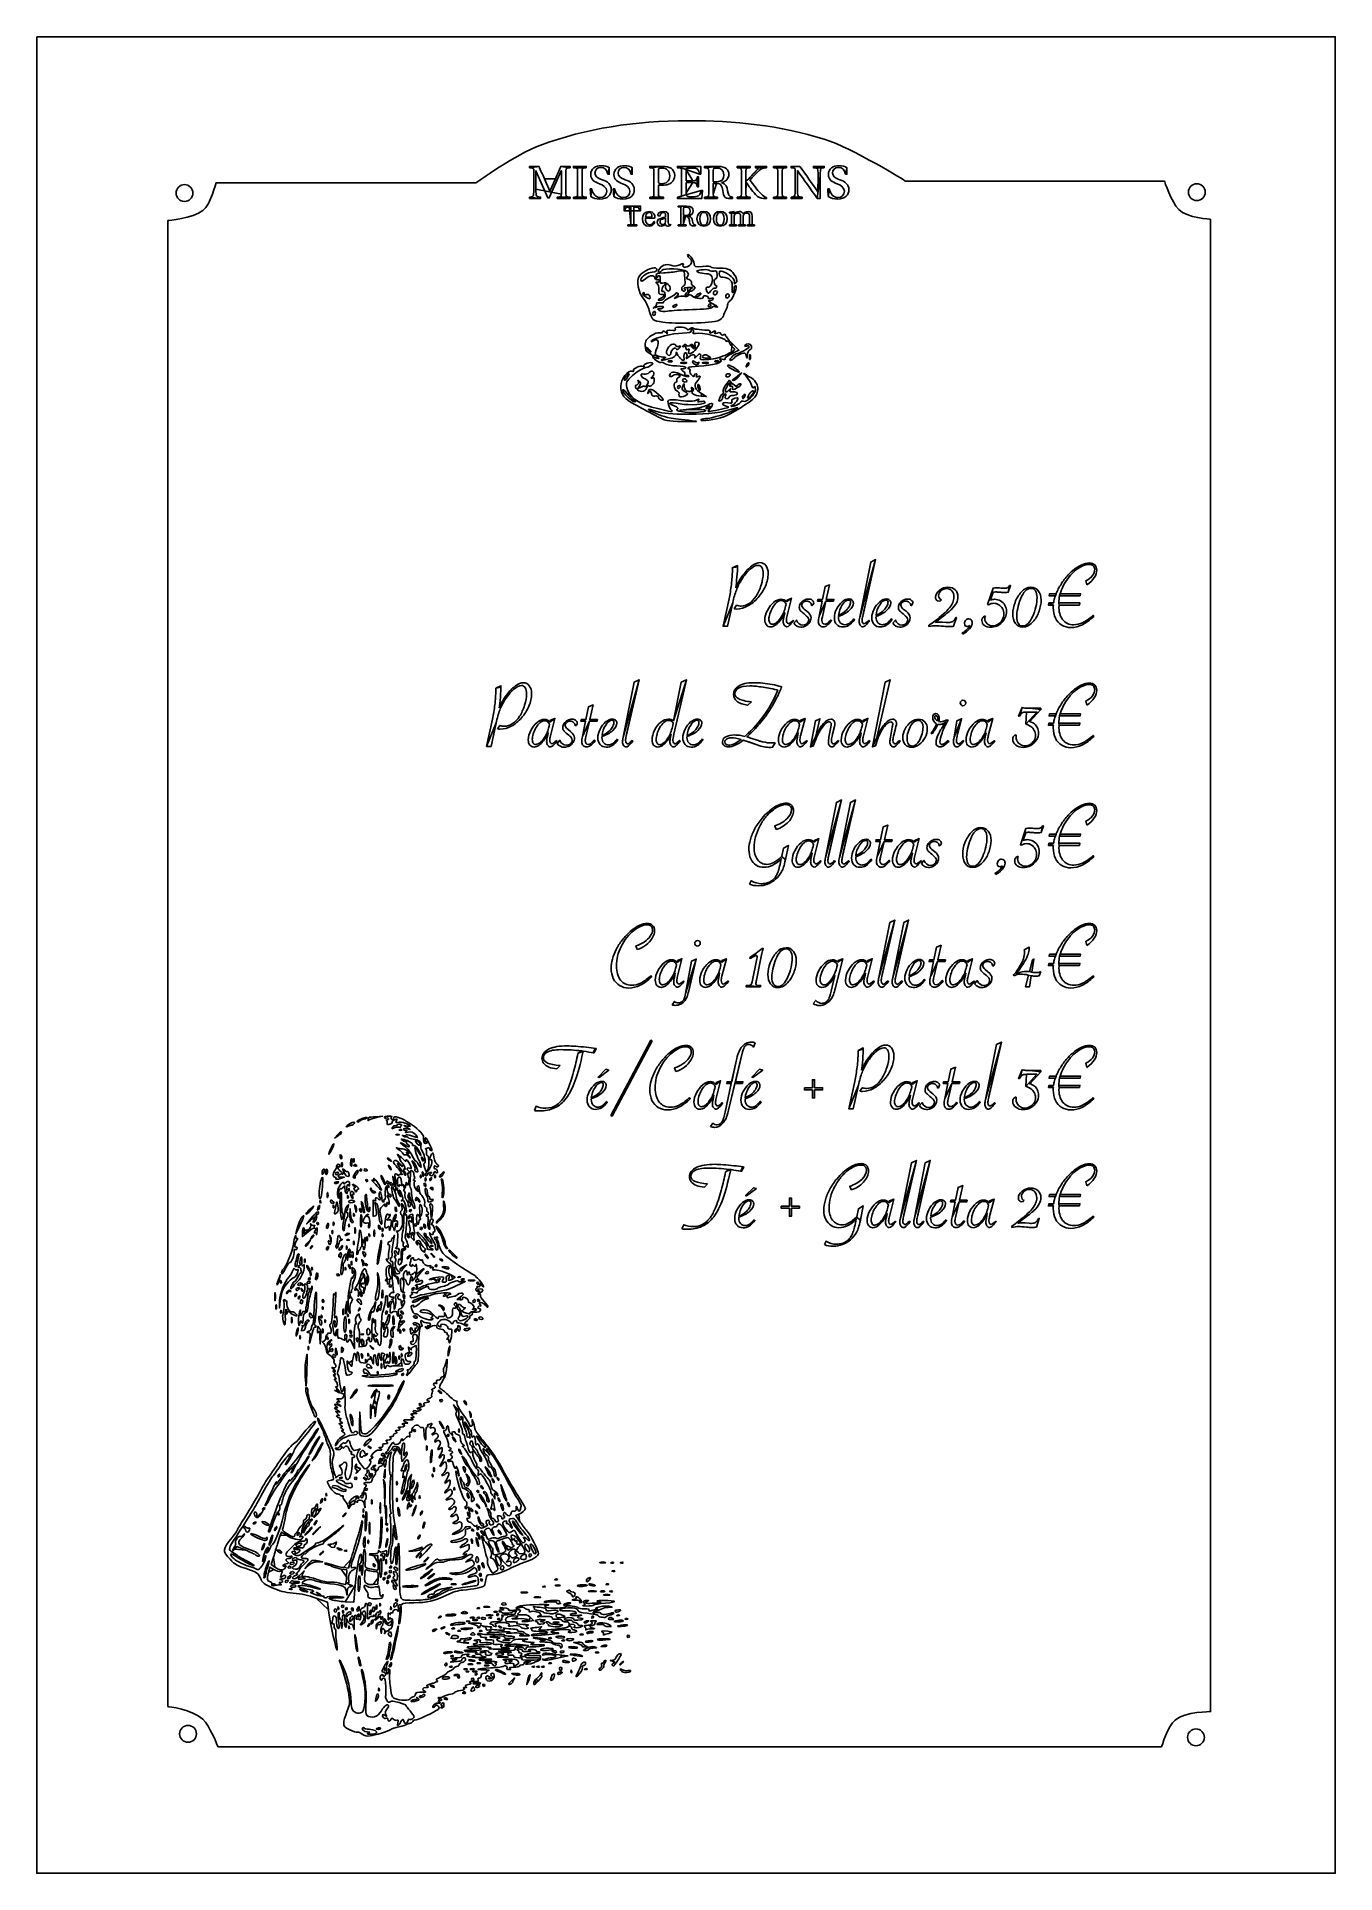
# Model space of a CAD drawing. Extents: x 2 to 593, y 3 to 839.
import ezdxf

# ---------------------------------------------------------------- set-up
doc = ezdxf.new("R2010")
doc.units = 0
doc.layers.add('Capa_1', color=7, linetype='CONTINUOUS')

msp = doc.modelspace()

# ---------------------------------------------------------------- linework, layer by layer
at = {"layer": 'Capa_1', "color": 5}
msp.add_lwpolyline([(2.000005, 839.071605), (593.366656, 839.071605), (593.366656, 2.971392), (2.000005, 2.971392), (2.000005, 839.071605)], close=True, dxfattribs=at)
at = {"layer": 'Capa_1', "color": 7}
for points in [[(230.739824, 780.02616), (226.467688, 780.02616), (226.467688, 779.415855)], [(228.361736, 778.068973), (228.361736, 769.735143)], [(229.329824, 769.735143), (229.329824, 778.090019), (229.371904, 778.090019), (234.80152, 765.715544), (235.369736, 765.715544), (240.862488, 778.090019), (240.925608, 778.090019), (240.925608, 767.420191)], [(244.90312, 779.415855), (244.90312, 780.02616), (240.673072, 780.02616)], [(243.009072, 767.420191), (243.009072, 778.068973)], [(252.27548, 779.415855), (252.27548, 780.02616), (246.40392, 780.02616), (246.40392, 779.415855)], [(248.297968, 778.068973), (248.297968, 767.420191)], [(250.381424, 767.420191), (250.381424, 778.068973), (250.381424, 778.068973)], [(262.07424, 776.448507), (262.726632, 776.448507), (262.726632, 779.415855)], [(272.587928, 776.448507), (273.24032, 776.448507), (273.24032, 779.415855)], [(287.051304, 780.02616), (281.179736, 780.02616), (281.179736, 779.415855)], [(283.073792, 778.068973), (283.073792, 767.420191)], [(285.157248, 772.997123), (285.157248, 778.510919), (285.157248, 778.510919)], [(293.798536, 780.02616), (293.798536, 779.415855)], [(303.79492, 776.574776), (304.426272, 776.574776), (304.426272, 780.02616), (293.798536, 780.02616), (293.798536, 780.02616)], [(295.692584, 778.068973), (295.692584, 767.420191)], [(300.722344, 773.439068), (297.77604, 773.439068), (297.77604, 778.531964)], [(298.554712, 779.289585), (300.61712, 779.289585)], [(312.261784, 780.026159), (306.116632, 780.026159), (306.116632, 779.415853)], [(308.010688, 778.068971), (308.010688, 767.42019)], [(310.094144, 773.060258), (310.094144, 778.237334)], [(326.864376, 779.415855), (326.864376, 780.02616), (320.992816, 780.02616), (320.992816, 779.415855)], [(322.886864, 778.068973), (322.886864, 767.420191)], [(324.970296, 773.102346), (324.970296, 778.068971), (324.97032, 778.068973)], [(334.377432, 779.415854), (334.377432, 780.026159), (329.263496, 780.026159), (329.263496, 779.415854), (330.0632, 779.352718)], [(343.411168, 779.415855), (343.411168, 780.02616), (337.5396, 780.02616), (337.5396, 779.415855)], [(339.433656, 778.068973), (339.433656, 767.420191)], [(341.517112, 767.420191), (341.517112, 778.068973), (341.517112, 778.068973)], [(345.548096, 780.02616), (345.548096, 779.415855)], [(349.588744, 780.026158), (345.548096, 780.026158), (345.548096, 780.02616)], [(347.442152, 778.068973), (347.442152, 769.735143)], [(348.410224, 769.735143), (348.410224, 778.132108), (348.452304, 778.132108)], [(360.679464, 779.415855), (360.679464, 780.02616), (355.691792, 780.02616), (355.691792, 779.415855)], [(370.282256, 776.448507), (370.934656, 776.448507), (370.934656, 779.415855)], [(83.640632, 772.564713), (202.030512, 772.564713)], [(83.640632, 772.564713), (83.640632, 772.564713)], [(238.252896, 774.449229), (235.727488, 768.809163), (235.685408, 768.809163), (233.202096, 774.428184)], [(254.750568, 769.777234), (254.077128, 769.777234), (254.287576, 766.41003), (254.287576, 766.41003)], [(258.286136, 772.134276), (258.664944, 771.986961)], [(259.485704, 773.986239), (258.812256, 774.238779)], [(265.264256, 769.777234), (264.590816, 769.777234), (264.801264, 766.41003), (264.801264, 766.41003)], [(268.799824, 772.134276), (269.178632, 771.986961)], [(269.999384, 773.986239), (269.325944, 774.238779)], [(285.157248, 771.439791), (286.356816, 771.439791)], [(285.157248, 767.420191), (285.157248, 771.439791), (285.157248, 771.439791)], [(297.77604, 767.988407), (297.77604, 772.639357), (300.722344, 772.639357)], [(302.78476, 770.80844), (303.416112, 770.80844), (303.416112, 775.24894), (302.78476, 775.24894)], [(311.756704, 773.060258), (310.094144, 773.060258), (310.094144, 773.060258)], [(310.094144, 767.42019), (310.094144, 772.32368), (311.546248, 772.32368), (311.546248, 772.323682)], [(313.777024, 772.681447), (313.777024, 772.723535)], [(324.97032, 767.420191), (324.97032, 772.976078), (325.0124, 772.976078), (325.03344, 772.891897)], [(357.417488, 765.463004), (358.806456, 765.463004), (358.806456, 775.754021)], [(357.838384, 775.754021), (357.838384, 768.367217), (357.796304, 768.409305)], [(362.958592, 769.777234), (362.285152, 769.777234), (362.4956, 766.41003), (362.4956, 766.41003)], [(366.494152, 772.134276), (366.872968, 771.986961)], [(367.69372, 773.986239), (367.02028, 774.238779)], [(397.59604, 773.372835), (515.581856, 773.372835)], [(73.135039, 767.918015), (73.135039, 767.918015)], [(226.488736, 766.07331), (226.488736, 765.463004), (231.4764, 765.463004), (231.476416, 765.463004)], [(231.476416, 765.463004), (231.476416, 766.07331)], [(239.03156, 766.07331), (239.03156, 765.463004), (244.90312, 765.463004), (244.90312, 766.07331)], [(246.40392, 766.07331), (246.40392, 765.463004), (252.27548, 765.463004), (252.27548, 766.07331)], [(276.587672, 759.835976), (276.977672, 759.835976), (276.977672, 761.993977), (269.476672, 761.993977), (269.476672, 759.835976), (269.866672, 759.835976)], [(271.816672, 761.538976), (272.583672, 761.538976), (272.583672, 754.206976)], [(273.870672, 761.538976), (274.637672, 761.538976)], [(273.870672, 754.206976), (273.870672, 761.538976), (273.870672, 761.538976)], [(281.179736, 766.07331), (281.179736, 765.463004), (287.388024, 765.463004), (287.388024, 766.07331)], [(293.798536, 766.07331), (293.798536, 765.463004), (304.952392, 765.463004), (305.204936, 769.103793), (304.573584, 769.103793)], [(297.91824, 761.993977), (294.12224, 761.993977), (294.12224, 761.616976)], [(296.57924, 757.690976), (296.57924, 760.888976)], [(306.116632, 766.073308), (306.116632, 765.463003), (311.9882, 765.463003), (311.9882, 766.073308)], [(317.102136, 765.463004), (318.806784, 765.463004), (318.806784, 766.07331)], [(320.992816, 766.07331), (320.992816, 765.463004), (326.864376, 765.463004), (326.864376, 766.07331)], [(332.967416, 765.420914), (334.293256, 765.357778), (334.293256, 765.862859)], [(337.5396, 766.07331), (337.5396, 765.463004), (343.411168, 765.463004), (343.411168, 766.07331)], [(345.569144, 766.07331), (345.569144, 765.463004), (350.556816, 765.463004), (350.556816, 766.07331)], [(534.168656, 768.322074), (534.168656, 768.322074)], [(61.714286, 78.857192), (61.714286, 755.428616)], [(271.153672, 753.374976), (271.153672, 752.997976), (275.300672, 752.997976), (275.300672, 753.374976)], [(279.253896, 756.416976), (282.997896, 756.416976), (282.997896, 756.416976)], [(281.723896, 756.910976), (279.266896, 756.910976), (279.266896, 756.910976)], [(283.439896, 754.674976), (283.049896, 754.882976)], [(288.401624, 757.768976), (288.401624, 757.222976)], [(288.401624, 756.689976), (288.401624, 754.856976), (288.401624, 754.856976)], [(289.571624, 754.649016), (289.571624, 757.795016), (289.571624, 757.794976)], [(290.767624, 753.231976), (290.689624, 753.543976)], [(294.12224, 753.374976), (294.12224, 752.997976), (297.74924, 752.997976), (297.74924, 753.374976)], [(295.29224, 760.784976), (295.29224, 754.206976)], [(297.60624, 757.690976), (296.57924, 757.690976), (296.57924, 757.690976)], [(296.57924, 754.206976), (296.57924, 757.235976), (297.47624, 757.235976), (297.47624, 757.235976)], [(298.85424, 757.456976), (298.85424, 757.482976)], [(300.90824, 752.997976), (301.96124, 752.997976), (301.96124, 753.374976)], [(304.035144, 756.182976), (304.035144, 756.182976)], [(305.790144, 759.523976), (305.790144, 759.523976)], [(311.525376, 756.182976), (311.525376, 756.182976)], [(313.280376, 759.523976), (313.280376, 759.523976)], [(317.442608, 753.374936), (317.442608, 752.997936), (320.614608, 752.997936), (320.614608, 753.374936)], [(319.639608, 758.535936), (319.522608, 759.523936), (317.507608, 759.198936), (317.507608, 759.198976)], [(317.507608, 759.198976), (317.507608, 758.873976), (318.001608, 758.808936)], [(318.417608, 758.223936), (318.417608, 754.128936)], [(319.639608, 754.128936), (319.639608, 757.170936)], [(321.550608, 753.374936), (321.550608, 752.997936), (324.722608, 752.997936), (324.722608, 753.374936)], [(322.525608, 757.196936), (322.525608, 754.128936)], [(323.747608, 754.128936), (323.747608, 757.170936)], [(325.658608, 753.374936), (325.658608, 752.997936), (328.830608, 752.997936), (328.830608, 753.374936)], [(326.633608, 757.196936), (326.633608, 754.128936)], [(327.855608, 754.128936), (327.855608, 757.456936)], [(536.593032, 756.046944), (536.593032, 76.571472)], [(281.235832, 720.932416), (281.235832, 720.932416)], [(298.342496, 724.88836), (300.643792, 724.9538), (298.5774, 723.134704)], [(303.687072, 721.238104), (303.687072, 721.238104)], [(310.737064, 724.594648), (310.737064, 724.594648)], [(311.854, 723.225104), (311.854, 723.225152)], [(317.347304, 721.312424), (317.347304, 721.312424)], [(283.756704, 713.278712), (283.756704, 713.278712)], [(291.586096, 716.261712), (291.586096, 716.261712)], [(300.653872, 714.843512), (300.653872, 714.843512)], [(307.876272, 716.721616), (307.876272, 716.721616)], [(287.15108, 709.118984), (287.151104, 709.118984)], [(281.736224, 695.792568), (281.736224, 695.792568)], [(288.969296, 694.692048), (288.969296, 694.692048)], [(298.924944, 695.97924), (298.924944, 695.979208)], [(318.620304, 699.520496), (321.762968, 696.336344), (318.416416, 694.716304)], [(290.260136, 692.515456), (290.260152, 692.515616)], [(291.380888, 691.418192), (291.380888, 691.418176)], [(297.851392, 690.699728), (297.851392, 690.69972)], [(303.406952, 690.392144), (303.406928, 690.392152)], [(305.224384, 693.283456), (305.224384, 693.283456)], [(307.701272, 690.699728), (307.701272, 690.69972)], [(312.596, 691.418192), (312.596, 691.418176)], [(318.483824, 693.233456), (318.483824, 693.233456)], [(318.673248, 687.67256), (318.673248, 687.67256)], [(321.135712, 684.528184), (323.02992, 686.035472), (321.586544, 684.330688)], [(325.35168, 689.667144), (325.35168, 689.667144)], [(326.559128, 693.233456), (326.559128, 693.233456)], [(271.226056, 684.330688), (271.226056, 684.330688)], [(275.01712, 678.959504), (275.017096, 678.959528)], [(294.995664, 679.595176), (294.995664, 679.595176)], [(298.0264, 682.625904), (298.0264, 682.625904)], [(303.212752, 679.249008), (303.212792, 679.249008)], [(315.831936, 684.898952), (315.831936, 684.898952)], [(315.89456, 680.639216), (317.528808, 682.716824), (319.052184, 681.081672)], [(318.925808, 682.8234), (318.925808, 682.8234)], [(274.015264, 673.569064), (274.015264, 673.569064)], [(285.220472, 674.748832), (285.220472, 674.748848)], [(294.527232, 675.617512), (294.527096, 675.617336)], [(300.867704, 669.30808), (294.995664, 669.098456), (300.396808, 669.653256)], [(304.798224, 676.595744), (306.907192, 675.21228), (304.739904, 675.419184)], [(308.628584, 670.494312), (308.628584, 670.494312)], [(313.091344, 674.726768), (313.091376, 674.726768)], [(323.40876, 675.00436), (323.40876, 675.00436)], [(325.705904, 674.69128), (325.705904, 674.69128)], [(283.440296, 666.765576), (283.440296, 666.765576)], [(318.774816, 597.232064), (321.14404, 598.308992), (321.14404, 597.705912)], [(376.806144, 574.853608), (381.781528, 599.924376), (384.043064, 601.022832), (384.043064, 601.022832)], [(384.043064, 601.022832), (378.378448, 576.188992), (378.1846, 575.348992)], [(358.2654, 575.262832), (359.6654, 582.17668), (357.597704, 582.17668), (357.748472, 582.908992), (359.816168, 582.908992), (361.02232, 588.724376), (363.090016, 589.542832), (361.58232, 582.908992), (365.071552, 582.908992), (364.920784, 582.17668), (361.431552, 582.17668), (361.431552, 582.17668)], [(435.034872, 580.604376), (437.533328, 588.078224)], [(437.533328, 586.204384), (436.30564, 582.650536)], [(441.02256, 586.139784), (439.364096, 586.269016)], [(445.071792, 589.17668), (445.50256, 589.17668), (444.468712, 586.204376)], [(465.881144, 584.545912), (463.0596, 584.545912), (463.274992, 585.493608), (466.22576, 585.493608)], [(468.0996, 585.493608), (477.361144, 585.493608), (477.14576, 584.545912), (467.841144, 584.545912)], [(480.22576, 589.49976), (479.751912, 591.352064)], [(314.5748, 570.675144), (317.267104, 583.102832)], [(318.94712, 581.37976), (316.620968, 570.675144), (314.574816, 570.675144), (314.5748, 570.675144)], [(319.5502, 578.687448), (320.691736, 580.21668)], [(343.060256, 579.893608), (343.254096, 580.647448), (343.254096, 580.647448)], [(343.46948, 581.745912), (343.706408, 582.564376), (345.731024, 583.404376), (345.731024, 583.404376)], [(345.731024, 583.404376), (343.706408, 575.521296)], [(351.52992, 578.493608), (352.779144, 577.481296)], [(361.431552, 582.17668), (359.794624, 575.004376)], [(396.647104, 578.493608), (397.896336, 577.481296)], [(435.530256, 580.475152), (435.034872, 580.604384), (435.034872, 580.604376)], [(457.542224, 583.727448), (457.542224, 583.727448)], [(459.416072, 582.542832), (459.416072, 582.542832)], [(464.976464, 580.345912), (462.736464, 580.345912), (462.951848, 581.293608), (462.951912, 581.293608)], [(462.951912, 581.293608), (465.084216, 581.293608)], [(467.496528, 581.293608), (477.038064, 581.293608), (476.82268, 580.345912), (467.5396, 580.345912), (467.56112, 580.108992)], [(342.478712, 575.995144), (342.651024, 576.813608)], [(346.420256, 573.432064), (346.721792, 573.130528), (346.484872, 572.850528)], [(346.72684, 572.053608), (347.932992, 573.475144)], [(346.72684, 572.053608), (346.72684, 572.053608)], [(363.413088, 573.324376), (363.671552, 573.582832), (363.994624, 573.25976)], [(367.164312, 575.650528), (367.164312, 575.650528)], [(374.056624, 574.013608), (374.444312, 573.690528)], [(374.05664, 574.013608), (374.056624, 574.013608)], [(380.898448, 573.432064), (381.243064, 573.130528), (381.02768, 572.893608)], [(384.226816, 575.650528), (384.226816, 575.650528)], [(391.11912, 574.013608), (391.506816, 573.690528)], [(391.119136, 574.013608), (391.11912, 574.013608)], [(391.844024, 572.053608), (393.050184, 573.475144)], [(391.844024, 572.053608), (391.844024, 572.053608)], [(408.324992, 570.502832), (408.324992, 571.105912)], [(414.463448, 572.548968), (416.208064, 572.419736)], [(420.838832, 574.61668), (419.524992, 570.69668)], [(420.51576, 574.616616), (420.838832, 574.616616), (420.838832, 574.61668)], [(482.745736, 575.392064), (483.090352, 575.672064), (483.348808, 575.198224)], [(423.817536, 567.121296), (423.494456, 567.61668)], [(423.817536, 567.121296), (423.817536, 567.121296)], [(211.04044, 542.525552), (213.409664, 543.602472), (213.409664, 542.999392)], [(269.071768, 520.147088), (274.047152, 545.217856), (276.308688, 546.31632), (276.308688, 546.31632)], [(276.308688, 546.31632), (270.644072, 521.482472), (270.450232, 520.642472)], [(292.03176, 527.620936), (295.542528, 545.217856), (297.86868, 546.31632), (297.868688, 546.31632)], [(297.868688, 546.31632), (292.161, 521.482472)], [(382.606552, 515.75324), (388.335784, 545.217856), (390.59732, 546.31632), (384.631168, 520.082472)], [(327.443688, 536.23632), (325.828304, 534.728624)], [(339.505232, 541.642472), (339.117536, 541.728624)], [(340.991384, 543.214776), (341.249848, 543.150136)], [(423.828136, 537.011704), (423.828136, 537.011704)], [(480.22576, 534.79324), (479.751912, 536.645552)], [(206.840424, 515.968624), (209.532728, 528.39632)], [(235.735112, 527.039392), (235.972032, 527.857856), (237.996648, 528.697856), (237.996648, 528.697856)], [(237.996648, 528.697856), (235.972032, 520.814776)], [(250.531024, 520.55632), (251.931024, 527.47016), (249.863328, 527.47016), (250.014096, 528.202472), (252.081792, 528.202472), (253.287944, 534.017856), (255.35564, 534.83632), (253.847944, 528.202472), (257.337176, 528.202472), (257.186408, 527.47016), (253.697176, 527.47016), (253.697176, 527.47016)], [(253.697176, 527.47016), (252.060256, 520.297856)], [(349.649168, 527.039392), (349.886096, 527.857856), (351.910712, 528.697856), (351.910712, 528.697856)], [(351.910712, 528.697856), (349.886096, 520.814776)], [(354.306528, 515.75324), (356.5896, 527.685552), (358.63576, 528.568624), (356.783448, 520.664008)], [(378.250736, 527.039392), (378.487656, 527.857856), (380.512272, 528.697856), (380.512272, 528.697856)], [(380.512272, 528.697856), (378.487656, 520.814776)], [(412.276288, 527.55632), (412.276288, 527.55632)], [(415.76552, 526.867088), (415.980904, 527.168624)], [(415.980904, 527.987088), (417.014744, 527.987088), (416.863976, 527.685552)], [(419.735832, 520.147088), (421.092752, 527.685552), (423.20352, 528.568624), (423.20352, 528.568624)], [(423.20352, 528.568624), (421.308136, 521.482472)], [(435.125736, 527.039392), (435.362656, 527.857856), (437.387272, 528.697856), (437.387272, 528.697856)], [(437.387272, 528.697856), (435.362656, 520.814776)], [(449.593184, 529.688624), (449.14088, 529.688624), (450.756264, 533.71632)], [(452.436264, 526.048624), (457.4978, 531.627088), (453.81472, 531.627088), (452.7378, 531.627088)], [(454.245496, 533.35016), (459.199336, 533.35016), (459.350112, 532.768624), (459.350112, 532.768624)], [(459.350112, 532.768624), (454.245496, 527.254776)], [(465.881144, 529.839392), (463.0596, 529.839392), (463.274992, 530.787088), (466.22576, 530.787088)], [(468.0996, 530.787088), (477.361144, 530.787088), (477.14576, 529.839392), (467.841144, 529.839392)], [(211.212744, 526.67324), (208.886592, 515.968624), (206.84044, 515.968624), (206.840424, 515.968624)], [(211.815824, 523.980936), (212.95736, 525.51016)], [(234.744336, 521.288624), (234.916648, 522.107088)], [(235.32588, 525.187088), (235.51972, 525.940936), (235.51972, 525.940936)], [(238.68588, 518.725552), (238.987416, 518.424008), (238.750496, 518.144008)], [(238.992464, 517.347088), (240.198616, 518.768624)], [(243.795544, 523.787088), (245.044776, 522.774776)], [(255.678712, 518.617856), (255.937176, 518.87632), (256.260256, 518.55324)], [(259.429944, 520.944008), (259.429944, 520.944008)], [(266.322248, 519.307088), (266.709944, 518.984008)], [(266.322272, 519.307088), (266.322248, 519.307088)], [(273.164072, 518.725552), (273.508688, 518.424008), (273.293304, 518.187088)], [(290.63176, 520.23324), (290.86868, 521.460936)], [(291.622536, 525.445552), (291.83792, 526.544008), (291.83792, 526.544008)], [(293.991768, 518.014776), (294.616384, 518.639392)], [(294.724064, 518.725552), (295.047144, 518.424008), (294.87484, 518.23016)], [(298.148688, 520.944008), (298.148688, 520.944008)], [(305.041, 519.307088), (305.428688, 518.984008)], [(305.041016, 519.307088), (305.041, 519.307088)], [(322.339072, 518.854776), (322.748304, 519.134776), (322.748304, 519.134776)], [(330.049848, 516.679392), (326.711384, 517.864008), (324.191384, 518.747088), (323.782152, 518.897856)], [(324.471384, 520.534776), (324.794456, 520.814776)], [(325.763688, 520.642448), (325.397536, 520.297832), (325.957536, 520.147064)], [(348.6584, 521.288624), (348.830712, 522.107088)], [(349.239944, 525.187088), (349.433784, 525.940936), (349.433784, 525.940936)], [(352.599944, 518.725552), (352.90148, 518.424008), (352.664552, 518.144008)], [(362.771144, 520.147088), (363.611144, 524.71324)], [(365.2696, 525.014776), (365.054216, 524.11016), (364.408064, 521.482472), (364.19268, 520.642472)], [(366.863448, 518.725552), (367.208064, 518.424008), (366.99268, 518.187088)], [(377.259968, 521.288624), (377.432272, 522.107088)], [(377.841504, 525.187088), (378.035352, 525.940936), (378.035352, 525.940936)], [(381.201504, 518.725552), (381.50304, 518.424008), (381.26612, 518.144008)], [(384.71732, 520.27632), (385.212704, 521.39632)], [(390.812704, 520.147088), (391.631168, 524.71324)], [(393.311168, 525.014776), (393.095784, 524.11016), (392.428088, 521.482472), (392.23424, 520.642472)], [(394.905016, 518.725552), (395.228088, 518.424008), (395.03424, 518.187088)], [(396.419264, 520.104008), (396.419264, 520.104008)], [(405.637728, 524.842472), (405.637728, 524.842472)], [(409.713208, 521.740936), (409.32552, 522.085552), (409.32552, 522.085552)], [(417.036288, 518.704008), (417.380904, 518.31632)], [(423.828136, 518.725552), (424.172752, 518.424008), (423.957368, 518.187088)], [(434.134968, 521.288624), (434.307272, 522.107088)], [(434.716504, 525.187088), (434.910352, 525.940936), (434.910352, 525.940936)], [(438.076504, 518.725552), (438.37804, 518.424008), (438.14112, 518.144008)], [(464.976464, 525.639392), (462.736464, 525.639392), (462.951848, 526.587088), (462.951912, 526.587088)], [(462.951912, 526.587088), (465.084216, 526.587088)], [(467.496528, 526.587088), (477.038064, 526.587088), (476.82268, 525.639392), (467.5396, 525.639392), (467.56112, 525.402472)], [(482.745736, 520.685552), (483.090352, 520.965552), (483.348808, 520.491704)], [(238.992464, 517.347088), (238.992464, 517.347088)], [(294.03484, 517.304008), (293.324064, 516.59324)], [(338.256, 517.67016), (337.136, 515.580936)], [(338.256, 517.670136), (338.256, 517.67016)], [(355.943448, 516.787088), (355.7496, 516.205552), (354.306528, 515.75324), (354.306528, 515.75324)], [(384.049624, 516.205552), (382.606552, 515.75324), (382.606552, 515.75324)], [(361.220208, 465.440544), (366.195592, 490.511312), (368.457128, 491.609776), (368.457128, 491.609776)], [(368.457128, 491.609776), (362.792512, 466.775928), (362.598664, 465.935928)], [(367.563952, 465.440544), (372.539336, 490.511312), (374.80088, 491.609776), (374.80088, 491.609776)], [(374.80088, 491.609776), (369.136264, 466.775928), (368.942416, 465.935928)], [(338.816872, 478.21288), (338.106104, 479.849808)], [(384.734144, 465.849776), (386.134144, 472.763624), (384.066456, 472.763624), (384.217224, 473.495928), (386.28492, 473.495928), (387.491072, 479.311312), (389.55876, 480.129776), (388.051072, 473.495928), (391.540304, 473.495928), (391.389528, 472.763624), (387.900304, 472.763624), (387.900304, 472.763624)], [(449.964552, 471.191312), (452.463016, 478.66516)], [(452.463016, 476.79132), (451.235328, 473.237472)], [(455.952248, 476.72672), (454.293784, 476.855952)], [(460.00148, 479.763624), (460.432248, 479.763624), (459.3984, 476.791312)], [(480.22576, 480.086696), (479.751912, 481.939008)], [(341.20764, 465.849808), (341.293792, 465.957496), (342.069176, 469.640576), (344.309176, 470.911344), (342.973792, 464.471344)], [(355.529, 470.480544), (355.722848, 471.234392), (355.722848, 471.234392)], [(355.938232, 472.332848), (356.17516, 473.151312), (358.199776, 473.991312), (358.199776, 473.991312)], [(358.199776, 473.991312), (356.17516, 466.108232)], [(387.900304, 472.763624), (386.263376, 465.591312)], [(401.193064, 470.480544), (401.386912, 471.234392), (401.386912, 471.234392)], [(401.602296, 472.332848), (401.839216, 473.151312), (403.863832, 473.991312), (403.863832, 473.991312)], [(403.863832, 473.991312), (401.839216, 466.108232)], [(409.662728, 469.080544), (410.91196, 468.068232)], [(434.737536, 474.314392), (434.737536, 474.314392)], [(436.611384, 473.129776), (436.611384, 473.129776)], [(450.459944, 471.062088), (449.964552, 471.19132), (449.964552, 471.191312)], [(464.976464, 470.932848), (462.736464, 470.932848), (462.951848, 471.880544), (462.951912, 471.880544)], [(462.951912, 471.880544), (465.084216, 471.880544)], [(465.881144, 475.132848), (463.0596, 475.132848), (463.274992, 476.080544), (466.22576, 476.080544)], [(467.496528, 471.880544), (477.038064, 471.880544), (476.82268, 470.932848), (467.5396, 470.932848), (467.56112, 470.695928)], [(468.0996, 476.080544), (477.361144, 476.080544), (477.14576, 475.132848), (467.841144, 475.132848)], [(340.733792, 463.243656), (341.078408, 464.902112), (341.078376, 464.90208)], [(341.078376, 464.90208), (341.035336, 464.85904)], [(354.947464, 466.58208), (355.119776, 467.400544)], [(358.889, 464.019008), (359.190544, 463.717464), (358.953616, 463.437464)], [(365.312512, 464.019008), (365.657128, 463.717464), (365.441744, 463.480544)], [(371.656264, 464.019008), (372.00088, 463.717464), (371.785496, 463.480544)], [(374.984624, 466.237464), (374.984624, 466.237464)], [(381.876936, 464.600544), (382.264624, 464.277464)], [(381.876952, 464.600544), (381.876936, 464.600544)], [(389.88184, 463.911312), (390.140304, 464.169776), (390.463376, 463.846696)], [(400.611528, 466.58208), (400.783832, 467.400544)], [(404.553064, 464.019008), (404.8546, 463.717464), (404.61768, 463.437464)], [(404.859648, 462.640544), (406.065808, 464.06208)], [(404.859648, 462.640544), (404.859648, 462.640544)], [(482.745736, 465.979008), (483.090352, 466.259008), (483.348808, 465.78516)], [(326.626104, 453.29288), (327.315336, 454.822112)], [(438.747224, 457.708232), (438.424144, 458.203624)], [(438.747224, 457.708232), (438.747224, 457.708232)], [(385.501456, 410.733976), (390.47684, 435.804744), (392.738376, 436.903208), (392.738376, 436.903208)], [(392.738376, 436.903208), (387.07376, 412.06936), (386.87992, 411.22936)], [(391.845208, 410.733976), (396.820592, 435.804744), (399.082128, 436.903208), (399.082128, 436.903208)], [(399.082128, 436.903208), (393.417512, 412.06936), (393.223664, 411.22936)], [(302.947224, 427.598592), (302.947224, 427.598592)], [(480.22576, 425.380128), (479.751912, 427.23244)], [(275.44412, 423.50628), (274.841048, 425.143208)], [(275.44412, 423.50628), (275.44412, 423.50628)], [(293.59448, 417.62628), (293.831408, 418.444744), (295.856024, 419.284744), (295.856024, 419.284744)], [(295.856024, 419.284744), (293.831408, 411.401672)], [(297.476456, 403.540128), (300.233376, 418.27244), (302.322608, 419.155512), (302.322608, 419.155512)], [(302.322608, 419.155512), (298.919528, 404.703208)], [(313.828856, 417.62628), (314.065784, 418.444744), (316.0904, 419.284744), (316.0904, 419.284744)], [(316.0904, 419.284744), (314.065784, 411.401672)], [(328.640928, 420.404744), (326.853232, 419.435512), (326.745544, 419.90936), (327.154776, 420.210896), (329.56708, 421.890896)], [(327.822464, 408.773976), (327.994776, 409.570896), (329.84708, 418.573976), (329.976312, 419.327824)], [(331.634776, 418.767824), (329.739384, 409.570896)], [(332.302464, 423.937056), (332.862464, 423.937056)], [(346.034408, 419.607824), (346.034408, 419.607824)], [(347.908256, 418.423208), (347.908256, 418.423208)], [(369.029576, 419.284744), (365.734192, 406.167824)], [(366.854192, 417.690896), (367.04804, 418.444744), (369.029576, 419.284744), (369.029576, 419.284744)], [(380.21948, 417.62628), (380.456408, 418.444744), (382.481024, 419.284744), (382.481024, 419.284744)], [(382.481024, 419.284744), (380.456408, 411.401672)], [(409.0154, 411.143208), (410.4154, 418.057056), (408.347704, 418.057056), (408.498472, 418.78936), (410.566168, 418.78936), (411.77232, 424.604744), (413.840016, 425.423208), (412.33232, 418.78936), (415.821552, 418.78936), (415.670784, 418.057056), (412.181552, 418.057056), (412.181552, 418.057056)], [(412.181552, 418.057056), (410.544624, 410.884744)], [(425.883544, 417.62628), (426.120472, 418.444744), (428.145088, 419.284744), (428.145088, 419.284744)], [(428.145088, 419.284744), (426.120472, 411.401672)], [(451.674168, 423.312464), (453.914168, 424.626304)], [(454.04344, 413.44788), (455.44344, 418.789416), (456.111136, 419.177112), (455.184984, 413.232496), (455.184944, 413.23244)], [(465.881144, 420.42628), (463.0596, 420.42628), (463.274992, 421.373976), (466.22576, 421.373976)], [(468.0996, 421.373976), (477.361144, 421.373976), (477.14576, 420.42628), (467.841144, 420.42628)], [(281.41028, 411.27244), (281.754896, 411.55244), (282.013352, 411.078592)], [(292.603712, 411.875512), (292.776024, 412.693976)], [(293.185256, 415.773976), (293.379096, 416.527824), (293.379096, 416.527824)], [(312.838088, 411.875512), (313.0104, 412.693976)], [(313.419624, 415.773976), (313.613472, 416.527824), (313.613472, 416.527824)], [(363.817272, 404.530896), (365.475736, 411.638592)], [(366.380352, 415.644744), (366.617272, 416.613976), (366.617272, 416.613976)], [(379.228712, 411.875512), (379.401024, 412.693976)], [(379.810256, 415.773976), (380.004096, 416.527824), (380.004096, 416.527824)], [(399.26588, 411.530896), (399.26588, 411.530896)], [(406.158184, 409.893976), (406.54588, 409.570896)], [(406.158208, 409.893976), (406.158184, 409.893976)], [(424.892776, 411.875512), (425.065088, 412.693976)], [(425.474312, 415.773976), (425.66816, 416.527824), (425.66816, 416.527824)], [(433.943976, 414.373976), (435.193208, 413.361672)], [(447.108016, 411.574), (446.784944, 411.918616)], [(447.904984, 412.45708), (448.249592, 412.586304)], [(454.948016, 411.59556), (454.172632, 406.55556), (452.234168, 406.55556), (453.612632, 411.87556), (453.504944, 411.89708)], [(455.184944, 413.23244), (455.314168, 413.21092)], [(459.320328, 413.490944), (458.56648, 411.574024)], [(464.976464, 416.22628), (462.736464, 416.22628), (462.951848, 417.173976), (462.951912, 417.173976)], [(462.951912, 417.173976), (465.084216, 417.173976)], [(467.496528, 417.173976), (477.038064, 417.173976), (476.82268, 416.22628), (467.5396, 416.22628), (467.56112, 415.98936)], [(482.745736, 411.27244), (483.090352, 411.55244), (483.348808, 411.078592)], [(296.545256, 409.31244), (296.846792, 409.010896), (296.609872, 408.730896)], [(316.779624, 409.31244), (317.081168, 409.010896), (316.84424, 408.730896)], [(331.591696, 406.555512), (325.044, 406.555512), (325.151696, 407.115512), (325.754776, 407.115512)], [(330.924, 407.115512), (331.699384, 407.115512), (331.591696, 406.555512), (331.591696, 406.555512)], [(383.170256, 409.31244), (383.471792, 409.010896), (383.234872, 408.730896)], [(389.59376, 409.31244), (389.938376, 409.010896), (389.722992, 408.773976)], [(395.937512, 409.31244), (396.282128, 409.010896), (396.066744, 408.773976)], [(414.163088, 409.204744), (414.421552, 409.463208), (414.744624, 409.140128)], [(428.834312, 409.31244), (429.135856, 409.010896), (428.898928, 408.730896)], [(429.140904, 407.933976), (430.347056, 409.355512)], [(429.140904, 407.933976), (429.140904, 407.933976)], [(291.337992, 398.34936), (292.37184, 399.857056)], [(355.654192, 398.90936), (356.752656, 400.330896)], [(248.445328, 376.208968), (250.749944, 377.242816), (250.599168, 377.264336), (250.1684, 377.328976)], [(251.0084, 377.221288), (250.857632, 377.242808), (250.792992, 376.941272), (250.728352, 376.639736)], [(256.393016, 378.448976), (256.780712, 378.384336), (255.81148, 376.44588), (255.423784, 376.51052)], [(282.253808, 381.916664), (264.053808, 347.670512), (263.515352, 347.972048), (281.693808, 382.196664), (282.253808, 381.916664), (282.253808, 381.916664)], [(323.464288, 376.94128), (320.168904, 363.285896), (323.6366, 363.285896), (323.485832, 362.553584), (319.9966, 362.553584), (317.045832, 350.319744)], [(329.171984, 381.076664), (328.3966, 379.116664)], [(376.032624, 377.608968), (378.401856, 378.685896), (378.401856, 378.082816)], [(434.063952, 355.230512), (439.039336, 380.30128), (441.30088, 381.399744), (441.30088, 381.399744)], [(441.30088, 381.399744), (435.636264, 356.565896), (435.442416, 355.725896)], [(240.303784, 370.781288), (238.839168, 369.252056)], [(262.575064, 368.584352), (258.07352, 365.267432), (257.642752, 365.4182), (261.175064, 368.972048), (262.575064, 368.584352), (262.575064, 368.584352)], [(293.053496, 368.002816), (292.450424, 369.639744)], [(293.053496, 368.002816), (293.053496, 368.002816)], [(318.3166, 362.553584), (316.205832, 362.553584), (316.3566, 363.285896), (318.488904, 363.285896), (320.51352, 372.74128)], [(332.629744, 368.584352), (328.128208, 365.267432), (327.69744, 365.4182), (331.229744, 368.972048), (332.629744, 368.584352), (332.629744, 368.584352)], [(415.523208, 355.639744), (416.923208, 362.553584), (414.85552, 362.553584), (415.006288, 363.285896), (417.073976, 363.285896), (418.280136, 369.10128), (420.347824, 369.919744), (418.840136, 363.285896), (422.32936, 363.285896), (422.178592, 362.553584), (418.68936, 362.553584), (418.68936, 362.553584)], [(449.593184, 364.772048), (449.14088, 364.772048), (450.756264, 368.799744)], [(454.245496, 368.433584), (459.199336, 368.433584), (459.350112, 367.852048), (459.350112, 367.852048)], [(480.22576, 369.876664), (479.751912, 371.728968)], [(310.794624, 360.270512), (310.988472, 361.024352), (310.988472, 361.024352)], [(311.203856, 362.122816), (311.440784, 362.94128), (313.4654, 363.78128), (313.4654, 363.78128)], [(313.4654, 363.78128), (311.440784, 355.8982)], [(315.5166, 349.522816), (318.3166, 362.553584), (318.3166, 362.553584)], [(351.596384, 360.572048), (355.25792, 360.572048), (355.25792, 364.233584), (356.205616, 364.233584), (356.205616, 360.572048), (359.867152, 360.572048), (359.867152, 359.624352), (356.205616, 359.624352), (356.205616, 355.962816), (355.25792, 355.962816), (355.25792, 359.624352), (351.596384, 359.624352), (351.596384, 360.572048), (351.596384, 360.572048)], [(371.832608, 351.052048), (374.52492, 363.479744)], [(376.204936, 361.756664), (373.878776, 351.052048), (371.832624, 351.052048), (371.832608, 351.052048)], [(376.808008, 359.064352), (377.949544, 360.593584)], [(400.318064, 360.270512), (400.511912, 361.024352), (400.511912, 361.024352)], [(400.727296, 362.122816), (400.964216, 362.94128), (402.988832, 363.78128), (402.988832, 363.78128)], [(402.988832, 363.78128), (400.964216, 355.8982)], [(418.68936, 362.553584), (417.05244, 355.38128)], [(452.436264, 361.132048), (457.4978, 366.710512), (453.81472, 366.710512), (452.7378, 366.710512)], [(459.350112, 367.852048), (454.245496, 362.3382)], [(464.976464, 360.722816), (462.736464, 360.722816), (462.951848, 361.670512), (462.951912, 361.670512)], [(462.951912, 361.670512), (465.084216, 361.670512)], [(465.881144, 364.922816), (463.0596, 364.922816), (463.274992, 365.870512), (466.22576, 365.870512)], [(467.496528, 361.670512), (477.038064, 361.670512), (476.82268, 360.722816), (467.5396, 360.722816), (467.56112, 360.485896)], [(468.0996, 365.870512), (477.361144, 365.870512), (477.14576, 364.922816), (467.841144, 364.922816)], [(228.629944, 350.212048), (229.426864, 352.150512)], [(254.562752, 356.027432), (254.562752, 356.027432)], [(261.455064, 354.390512), (261.842752, 354.067432)], [(261.45508, 354.390512), (261.455064, 354.390512)], [(299.019648, 355.768968), (299.364264, 356.048968), (299.622728, 355.575128)], [(310.213088, 356.372048), (310.3854, 357.190512)], [(314.154624, 353.808968), (314.456168, 353.507432), (314.21924, 353.227432)], [(324.61744, 356.027432), (324.61744, 356.027432)], [(331.509744, 354.390512), (331.89744, 354.067432)], [(331.50976, 354.390512), (331.509744, 354.390512)], [(399.736528, 356.372048), (399.908832, 357.190512)], [(403.678064, 353.808968), (403.9796, 353.507432), (403.74268, 353.227432)], [(403.984648, 352.430512), (405.190808, 353.852048)], [(403.984648, 352.430512), (403.984648, 352.430512)], [(408.787728, 358.870512), (410.03696, 357.8582)], [(420.670904, 353.70128), (420.92936, 353.959744), (421.25244, 353.636664)], [(424.422128, 356.027432), (424.422128, 356.027432)], [(431.314432, 354.390512), (431.702128, 354.067432)], [(431.314448, 354.390512), (431.314432, 354.390512)], [(438.156264, 353.808968), (438.50088, 353.507432), (438.285496, 353.270512)], [(482.745736, 355.768968), (483.090352, 356.048968), (483.348808, 355.575128)], [(142.9016, 342.978432), (142.9016, 342.978416)], [(148.04804, 345.460336), (148.04804, 345.460336)], [(153.0172, 346.239536), (153.0172, 346.239536)], [(156.509464, 347.397648), (159.5032, 347.61348), (156.798024, 347.0684)], [(170.525568, 341.941048), (172.022432, 341.627464), (170.661648, 342.504864), (169.300864, 343.382264), (170.797728, 343.15572)], [(228.629896, 350.21204), (228.629944, 350.212048)], [(308.882752, 342.888968), (309.938136, 344.439744)], [(139.227472, 338.680224), (137.730608, 337.722648), (139.050192, 339.161936), (139.050192, 339.161936)], [(163.9282, 342.49372), (163.9282, 342.49372)], [(165.626736, 339.32876), (165.626736, 339.32876)], [(167.293704, 341.517288), (167.293704, 341.51736)], [(175.323096, 335.11964), (175.323096, 335.11964)], [(135.996272, 332.92516), (135.996272, 332.92516)], [(140.180024, 329.170608), (140.180024, 329.170608)], [(146.253424, 327.537424), (146.253424, 327.537424)], [(162.256816, 327.826864), (162.256816, 327.826888)], [(171.185408, 329.467536), (171.185408, 329.467536)], [(177.532824, 327.830888), (177.532824, 327.830888)], [(395.345208, 301.320888), (400.320592, 326.391656), (402.582128, 327.49012), (402.582128, 327.49012)], [(402.582128, 327.49012), (396.917512, 302.656272), (396.723664, 301.816272)], [(401.688952, 301.320888), (406.664336, 326.391656), (408.92588, 327.49012), (408.92588, 327.49012)], [(408.92588, 327.49012), (403.261264, 302.656272), (403.067416, 301.816272)], [(132.023632, 321.926048), (132.023632, 321.926048)], [(133.648248, 322.398536), (133.648248, 322.398536)], [(138.274936, 319.372696), (138.27492, 319.37268)], [(139.363552, 321.549936), (139.363552, 321.549936)], [(140.521624, 319.862736), (142.085136, 319.808496), (140.724352, 319.372696)], [(140.830464, 325.63232), (140.830456, 325.63232)], [(143.14776, 320.361144), (143.14776, 320.361144)], [(144.956232, 325.496248), (144.956232, 325.496248)], [(146.179592, 320.053072), (146.179592, 320.053072)], [(146.445128, 325.36904), (146.445128, 325.36904)], [(149.161216, 323.182904), (149.161216, 323.182904)], [(151.06632, 323.182904), (151.06632, 323.182904)], [(151.882792, 318.284008), (151.882792, 318.284008)], [(159.459256, 318.554912), (159.459256, 318.554912)], [(162.496928, 324.271536), (162.496928, 324.271536)], [(164.37924, 318.82832), (164.09916, 320.189112), (164.6822, 318.853816)], [(174.604536, 322.455896), (174.604536, 322.455896)], [(175.623104, 326.04056), (175.623104, 326.04056)], [(176.692088, 320.234512), (176.692088, 320.234512)], [(177.642216, 321.182976), (177.642216, 321.182976)], [(178.8264, 321.005624), (178.826368, 321.005624)], [(178.912312, 318.82832), (178.912312, 318.82832)], [(180.2228, 323.7272), (179.860568, 322.366408), (180.797488, 323.631544)], [(181.003632, 318.79624), (181.003632, 318.79624)], [(183.223864, 320.234512), (183.223864, 320.234512)], [(185.358144, 320.189152), (185.358144, 320.189152)], [(315.656264, 322.299352), (317.96088, 323.3332), (317.810112, 323.35472), (317.379336, 323.41936)], [(318.219336, 323.311664), (318.068568, 323.333184), (318.003928, 323.03164), (317.939288, 322.730104)], [(323.603952, 324.53936), (323.991648, 324.47472), (323.022416, 322.536256), (322.63472, 322.600896)], [(480.22576, 315.967048), (479.751912, 317.819352)], [(130.620424, 313.521256), (130.620424, 313.521256)], [(134.31884, 311.752232), (134.31884, 311.752232)], [(137.458448, 317.246336), (137.458448, 317.246336)], [(138.98456, 312.05436), (138.984592, 312.05436)], [(143.488888, 310.981112), (143.488888, 310.981112)], [(144.033216, 314.247008), (144.0332, 314.247008)], [(145.125224, 311.344), (145.125224, 311.343992)], [(146.843272, 313.911176), (146.843272, 313.911176)], [(154.391512, 313.492488), (154.391512, 313.492488)], [(158.027824, 314.768776), (158.027792, 314.768776)], [(163.04124, 316.633984), (163.04124, 316.633984)], [(164.74088, 316.37896), (164.74088, 316.378904)], [(167.127456, 316.10052), (167.127456, 316.10052)], [(169.40052, 316.208816), (169.400528, 316.208816)], [(176.104792, 309.574976), (176.104792, 309.574976)], [(178.644936, 315.925312), (178.644936, 315.925312)], [(181.638384, 314.406392), (181.638384, 314.406392)], [(186.688176, 312.590224), (186.688176, 312.590224)], [(307.51472, 316.871664), (306.050112, 315.34244)], [(329.786, 314.674736), (325.284456, 311.357816), (324.853688, 311.508584), (328.386, 315.062432), (329.786, 314.674736), (329.786, 314.674736)], [(341.096384, 306.662432), (344.75792, 306.662432), (344.75792, 310.323968), (345.705616, 310.323968), (345.705616, 306.662432), (349.367152, 306.662432), (349.367152, 305.714736), (345.705616, 305.714736), (345.705616, 302.0532), (344.75792, 302.0532), (344.75792, 305.714736), (341.096384, 305.714736), (341.096384, 306.662432), (341.096384, 306.662432)], [(372.941872, 314.09316), (372.231104, 315.73008)], [(390.063232, 308.2132), (390.30016, 309.031656), (392.324776, 309.871656), (392.324776, 309.871656)], [(392.324776, 309.871656), (390.30016, 301.988584)], [(418.859144, 301.73012), (420.259144, 308.643968), (418.191456, 308.643968), (418.342224, 309.376272), (420.40992, 309.376272), (421.616072, 315.191656), (423.68376, 316.01012), (422.176072, 309.376272), (425.665304, 309.376272), (425.514528, 308.643968), (422.025304, 308.643968), (422.025304, 308.643968)], [(435.727296, 308.2132), (435.964216, 309.031656), (437.988832, 309.871656), (437.988832, 309.871656)], [(437.988832, 309.871656), (435.964216, 301.988584)], [(465.881144, 311.0132), (463.0596, 311.0132), (463.274992, 311.960888), (466.22576, 311.960888)], [(468.0996, 311.960888), (477.361144, 311.960888), (477.14576, 311.0132), (467.841144, 311.0132)], [(126.08748, 304.942504), (126.087472, 304.942504)], [(129.88464, 304.948304), (129.88464, 304.948304)], [(130.969656, 308.803864), (130.969648, 308.803864)], [(135.825504, 308.825144), (135.825504, 308.825144)], [(136.957112, 306.6266), (136.957112, 306.6266)], [(137.72816, 304.540064), (137.72816, 304.540064)], [(140.487744, 302.363936), (140.48776, 302.363936)], [(143.990616, 308.670584), (143.990616, 308.670584)], [(144.62964, 302.884184), (144.724728, 305.492656), (144.939304, 303.052184)], [(146.210464, 302.8164), (146.210456, 302.8164)], [(147.322808, 304.131832), (147.322808, 304.131832)], [(149.215648, 304.458416), (149.215648, 304.458416)], [(150.806752, 304.267904), (150.806752, 304.267904)], [(151.78368, 307.5338), (151.78368, 307.5338)], [(165.218504, 305.220456), (165.218504, 305.220456)], [(166.273248, 307.669872), (166.273248, 307.669872)], [(172.566752, 304.676144), (172.566752, 304.676144)], [(177.520512, 305.47268), (177.520512, 305.47268)], [(180.187128, 309.030656), (180.18716, 309.030656)], [(181.547944, 302.88448), (181.547944, 302.88448)], [(321.773688, 302.117816), (321.773688, 302.117816)], [(375.33264, 301.73008), (375.418792, 301.837776), (376.194176, 305.520848), (378.434176, 306.791616), (377.098792, 300.351616)], [(389.072464, 302.462432), (389.244776, 303.280888)], [(389.654, 306.360888), (389.847848, 307.114736), (389.847848, 307.114736)], [(409.109624, 302.117816), (409.109624, 302.117816)], [(422.025304, 308.643968), (420.388376, 301.471656)], [(434.736528, 302.462432), (434.908832, 303.280888)], [(435.318064, 306.360888), (435.511912, 307.114736), (435.511912, 307.114736)], [(458.573208, 301.083968), (457.25936, 297.163968)], [(458.250136, 301.083904), (458.573208, 301.083904), (458.573208, 301.083968)], [(464.976464, 306.8132), (462.736464, 306.8132), (462.951848, 307.760888), (462.951912, 307.760888)], [(462.951912, 307.760888), (465.084216, 307.760888)], [(467.496528, 307.760888), (477.038064, 307.760888), (476.82268, 306.8132), (467.5396, 306.8132), (467.56112, 306.576272)], [(482.745736, 301.859352), (483.090352, 302.139352), (483.348808, 301.665504)], [(120.664592, 295.42284), (120.03464, 294.062056), (120.357032, 295.42284), (120.357032, 295.42284)], [(125.542624, 294.928248), (123.034096, 292.828216), (123.034096, 294.623256), (123.034112, 294.623256)], [(123.850584, 295.68388), (123.850584, 294.130544), (125.497528, 295.708424)], [(126.885744, 300.995192), (126.885728, 300.995192)], [(129.293752, 294.366352), (129.293728, 294.366336)], [(129.565888, 298.68872), (129.565888, 298.68872)], [(134.037064, 297.608584), (134.037064, 297.608584)], [(136.455768, 294.878528), (136.455768, 294.878528)], [(137.00008, 298.68872), (137.00008, 298.68872)], [(141.443504, 296.296632), (141.44348, 296.296672)], [(142.62944, 293.789896), (142.62944, 293.789896)], [(144.033216, 297.917608), (144.0332, 297.917608)], [(145.214936, 299.535848), (145.214936, 299.535848)], [(146.849104, 295.695), (146.849064, 295.695)], [(149.433376, 300.049512), (149.433376, 300.049512)], [(153.109744, 297.868968), (153.109728, 297.868968)], [(153.28656, 293.563096), (153.286552, 293.563096)], [(155.569088, 294.334208), (155.569088, 294.334208)], [(157.960976, 296.330032), (157.960976, 296.330032)], [(158.37744, 299.432088), (158.377224, 299.432064)], [(159.274016, 293.563096), (159.274016, 293.563096)], [(159.316984, 295.967152), (159.316984, 295.967152)], [(162.561328, 296.44204), (162.561328, 296.44204)], [(164.755936, 295.83108), (164.755936, 295.83108)], [(171.272408, 293.612944), (171.272408, 293.612944)], [(175.016168, 298.144368), (175.016168, 298.144368)], [(176.635256, 300.602344), (176.635256, 300.602344)], [(177.465584, 296.511424), (177.465584, 296.511424)], [(178.984088, 297.600056), (178.984088, 297.600056)], [(184.025376, 299.38192), (184.025376, 299.38192)], [(295.840832, 296.302416), (295.84088, 296.302432)], [(295.84088, 296.302432), (296.6378, 298.240888)], [(328.666, 300.480888), (329.053688, 300.157816)], [(328.666016, 300.480888), (328.666, 300.480888)], [(374.858792, 299.123928), (375.203408, 300.782392), (375.203376, 300.782432)], [(375.203376, 300.782432), (375.160336, 300.739312)], [(393.014, 299.899352), (393.315544, 299.597816), (393.078616, 299.317816)], [(399.437512, 299.899352), (399.782128, 299.597816), (399.566744, 299.360888)], [(405.781264, 299.899352), (406.12588, 299.597816), (405.910496, 299.360888)], [(416.001936, 300.480888), (416.389624, 300.157816)], [(416.001952, 300.480888), (416.001936, 300.480888)], [(424.00684, 299.791656), (424.265304, 300.05012), (424.588376, 299.727048)], [(438.678064, 299.899352), (438.9796, 299.597816), (438.74268, 299.317816)], [(446.05936, 296.97012), (446.05936, 297.5732)], [(452.197824, 299.016248), (453.94244, 298.887024)], [(124.394896, 288.806704), (124.394896, 288.806704)], [(125.567784, 290.303568), (126.740672, 291.34048), (125.777344, 289.843616)], [(126.879304, 287.961992), (126.879304, 287.961992)], [(127.171112, 292.540432), (127.171112, 292.540432)], [(133.99572, 287.53028), (133.99572, 287.53028)], [(135.100792, 289.664712), (135.100792, 289.664712)], [(138.322776, 287.727208), (138.322768, 287.727208)], [(139.635712, 287.02484), (139.635712, 287.02484)], [(142.987536, 287.802432), (142.987536, 287.802432)], [(143.343856, 291.44016), (143.343856, 291.440152)], [(144.52044, 284.536544), (144.380056, 286.441648), (143.990224, 284.264392), (143.600392, 282.087128), (143.531512, 283.992232), (143.531488, 283.992232)], [(146.253424, 289.979696), (146.253424, 289.979696)], [(148.137928, 288.210672), (148.137888, 288.210672)], [(150.010768, 291.61264), (150.060528, 288.618904), (150.794176, 290.524008), (151.527824, 292.429112), (151.569264, 289.875744)], [(150.743936, 284.739536), (150.743936, 284.739536)], [(152.261064, 291.884792), (152.261064, 291.884792)], [(172.294592, 284.292112), (172.294592, 284.292112)], [(173.79428, 292.429064), (173.794312, 292.429064)], [(178.554208, 286.16944), (178.554208, 286.16944)], [(181.256672, 291.293208), (181.256672, 291.293208)], [(181.72696, 287.396032), (181.72696, 287.396032)], [(182.489152, 288.675552), (182.489152, 288.67556)], [(188.199592, 287.938512), (188.199592, 287.938512)], [(190.984136, 284.850232), (190.984136, 284.850232)], [(360.751104, 289.17316), (361.440336, 290.702392)], [(113.5086, 276.577336), (113.5086, 276.577336)], [(119.73552, 280.517688), (119.73552, 280.517688)], [(123.936528, 281.814976), (123.936528, 281.814976)], [(127.159448, 278.322288), (127.15944, 278.322288)], [(140.24316, 283.34396), (140.24316, 283.34396)], [(142.400272, 278.322288), (142.400256, 278.322288)], [(144.329632, 278.842288), (144.329632, 278.842288)], [(145.1648, 280.726344), (145.1648, 280.726344)], [(147.342056, 282.359288), (147.342056, 282.359288)], [(150.596128, 279.729272), (150.596128, 279.729272)], [(151.610632, 280.214152), (151.610632, 280.214152)], [(157.113968, 280.693576), (157.113968, 280.693576)], [(164.755744, 277.178104), (164.837296, 278.816192), (165.064056, 277.319328)], [(169.774656, 279.274824), (169.774656, 279.274824)], [(179.098528, 276.371776), (179.098528, 276.371776)], [(179.804136, 283.967432), (179.804136, 283.967432)], [(183.180888, 283.653384), (183.180888, 283.653384)], [(184.26952, 279.637664), (184.26952, 279.637664)], [(186.991088, 282.028848), (186.991088, 282.028848)], [(189.712664, 278.54904), (189.712664, 278.54904)], [(111.372752, 271.228072), (111.372752, 271.228072)], [(112.184432, 273.650272), (112.954744, 275.555376), (112.630008, 273.650272)], [(113.007176, 272.334848), (113.007272, 272.334848)], [(117.694072, 269.101872), (117.694072, 269.101872)], [(120.040376, 268.647784), (120.040376, 268.647784)], [(120.946376, 271.237872), (120.946376, 271.237832)], [(122.524792, 268.591864), (122.524792, 268.591864)], [(125.211368, 272.017304), (125.211368, 272.017304)], [(125.75568, 273.650248), (125.75568, 273.650248)], [(126.617984, 275.555352), (126.617984, 275.555352)], [(128.963336, 273.966928), (128.963336, 273.966928)], [(138.54708, 275.37392), (138.54708, 275.37392)], [(140.6574, 275.57716), (140.6574, 275.57716)], [(161.766392, 271.772856), (161.766416, 271.772896)], [(162.496928, 270.38432), (162.496928, 270.38432)], [(166.46156, 272.692856), (166.688336, 271.195784), (166.769896, 272.68804)], [(172.025552, 272.661328), (172.025552, 272.661368)], [(173.927536, 269.359928), (173.927536, 269.359928)], [(177.564744, 270.076424), (177.5648, 270.0764)], [(191.30024, 273.46196), (192.520912, 274.31696), (190.949216, 275.272768)], [(195.008392, 274.523368), (195.008392, 274.523376)], [(196.788752, 273.43628), (196.788752, 273.43628)], [(201.279352, 272.945712), (201.279352, 272.945712)], [(203.320536, 271.472944), (203.320536, 271.472944)], [(110.405824, 265.485528), (110.405824, 265.485528)], [(110.893136, 260.858856), (110.893152, 260.858856)], [(112.920376, 263.580432), (112.49396, 260.314544), (112.621224, 263.580432), (112.621192, 263.580432)], [(115.702416, 266.915752), (115.702416, 266.915752)], [(119.496064, 265.99772), (119.496064, 265.99772)], [(121.129008, 264.909088), (121.129008, 264.909088)], [(122.069328, 263.344248), (122.069328, 263.344248)], [(123.16688, 265.039112), (123.16688, 265.039112)], [(132.015304, 263.580432), (132.015304, 263.580432)], [(132.05828, 260.359896), (132.058272, 260.359896)], [(142.6904, 260.042384), (142.6904, 260.042384)], [(144.362048, 265.587592), (144.362056, 265.587592)], [(148.550872, 266.706784), (148.550872, 266.706784)], [(148.651896, 259.657624), (148.651896, 259.657624)], [(148.72392, 262.786472), (148.72392, 262.786472)], [(156.30496, 265.349456), (156.30496, 265.349456)], [(157.1288, 260.023744), (157.128848, 260.023744)], [(159.204448, 266.724424), (159.204448, 266.724424)], [(169.227632, 267.457968), (169.227616, 267.457968)], [(169.573016, 265.48548), (169.573016, 265.48548)], [(175.18288, 265.574704), (175.18288, 265.574704)], [(186.743056, 259.96632), (186.743056, 259.96632)], [(187.263248, 266.029792), (187.263248, 266.029792)], [(194.8512, 264.046416), (193.465168, 264.124656), (194.854808, 265.233728)], [(201.687592, 263.612496), (201.687592, 263.612496)], [(203.864848, 263.548256), (203.864848, 263.548256)], [(113.007176, 258.726952), (113.007272, 258.726952)], [(114.24992, 254.407488), (114.24996, 254.407488)], [(118.000408, 254.871376), (118.000384, 254.871376)], [(121.22624, 254.327032), (121.22624, 254.327032)], [(124.742528, 258.8128), (124.742528, 258.8128)], [(126.16392, 257.110216), (126.16392, 257.110216)], [(130.613872, 254.352448), (130.613848, 254.352448)], [(131.513976, 256.549696), (131.51396, 256.549696)], [(133.146912, 254.372424), (133.146904, 254.372424)], [(141.405936, 258.6816), (141.40592, 258.6816)], [(141.821304, 252.285848), (141.821304, 252.285848)], [(143.488888, 257.094008), (143.488888, 257.094008)], [(144.096352, 254.327064), (144.096344, 254.327064)], [(144.291256, 258.54552), (144.291256, 258.54552)], [(153.263328, 256.591984), (153.263344, 256.591984)], [(159.649704, 251.85384), (160.025192, 250.516816), (160.216408, 251.788264)], [(160.091488, 253.375848), (160.091488, 253.375848)], [(161.605136, 258.137224), (161.605136, 258.137224)], [(162.51172, 254.65412), (162.51172, 254.65412)], [(164.788432, 255.156152), (164.788432, 255.156152)], [(166.952112, 252.881344), (166.821216, 251.163472), (168.333192, 252.745264)], [(168.048936, 256.885304), (168.048936, 256.885304)], [(168.778928, 258.373168), (168.778928, 258.373168)], [(169.373992, 254.529464), (169.373992, 254.52944)], [(175.28832, 256.232128), (175.28832, 256.232128)], [(198.338576, 256.254944), (198.338608, 256.255008)], [(201.143272, 255.126472), (201.143272, 255.126472)], [(203.320536, 255.687864), (203.320536, 255.687864)], [(120.116896, 248.339568), (120.116896, 248.339568)], [(121.759272, 246.978784), (121.759272, 246.978784)], [(122.752256, 250.770816), (122.75224, 250.77084)], [(126.408144, 246.298392), (126.408144, 246.298392)], [(131.331472, 247.200448), (131.13252, 243.985048), (130.991336, 247.250936), (130.991336, 247.250936)], [(132.121424, 249.972512), (132.121416, 249.972512)], [(134.564456, 247.080832), (134.564384, 247.080832)], [(144.534544, 249.4282), (144.534544, 249.4282)], [(144.534544, 247.523096), (144.534544, 247.523096)], [(145.671496, 244.252208), (146.707832, 241.802792), (146.654712, 243.707888)], [(148.344744, 245.922272), (148.344744, 245.922272)], [(148.939416, 246.421552), (148.81536, 242.596344), (150.485192, 242.723584)], [(149.875632, 248.439248), (149.875632, 248.43924)], [(149.986024, 244.9376), (149.986024, 244.9376)], [(152.312944, 249.630296), (152.312944, 249.630296)], [(161.870288, 249.468552), (161.870288, 249.468552)], [(163.56232, 244.175936), (163.562248, 244.175936)], [(164.287752, 248.938352), (164.287752, 248.938352)], [(167.75228, 249.949032), (167.75224, 249.949032)], [(169.573016, 250.244664), (169.573016, 250.244664)], [(173.999176, 249.156032), (173.999176, 249.156032)], [(174.372952, 244.410184), (174.372952, 244.410184)], [(192.43424, 249.81024), (192.43424, 249.81024)], [(196.843784, 250.210664), (196.843784, 250.210664)], [(125.569472, 242.079952), (125.569472, 242.079952)], [(135.281192, 241.263536), (135.281192, 241.263536)], [(136.914136, 241.295664), (136.914136, 241.295664)], [(138.002768, 238.237656), (138.002768, 238.237656)], [(138.575864, 240.746584), (138.575864, 240.746584)], [(141.325048, 242.241336), (141.325056, 242.241336)], [(145.871496, 236.395136), (145.469456, 233.709112), (144.457704, 234.958576), (143.44596, 236.208032), (143.45316, 234.923016)], [(147.728848, 238.432888), (147.657168, 236.359584), (147.317072, 238.264688)], [(150.096328, 239.457504), (150.096328, 239.457504)], [(151.982448, 236.738896), (151.982456, 236.738896)], [(153.07108, 239.460496), (153.071088, 239.460496)], [(155.420832, 241.741136), (155.420832, 241.741136)], [(161.94428, 235.684328), (161.94428, 235.684288)], [(164.674184, 237.816192), (164.674184, 237.816192)], [(165.889312, 236.944184), (165.889312, 236.944184)], [(168.135608, 235.51848), (168.46712, 233.860904), (166.036832, 233.986712)], [(167.211936, 238.405864), (167.211936, 238.405864)], [(168.30056, 239.494496), (168.30056, 239.494496)], [(168.876872, 241.746736), (168.876872, 241.746736)], [(171.51592, 239.400144), (171.51592, 239.400144)], [(189.287008, 239.086216), (189.287008, 239.086216)], [(124.256184, 229.143256), (124.256184, 229.143256)], [(151.882792, 229.038992), (151.882792, 229.038992)], [(152.155336, 233.747024), (152.155336, 233.747024)], [(157.09676, 230.966856), (157.096752, 230.966856)], [(158.813008, 233.915232), (158.813008, 233.915232)], [(166.709912, 232.141112), (166.709912, 232.141112)], [(168.212232, 230.105024), (168.212232, 230.105024)], [(138.547128, 222.674), (139.907912, 222.334904), (138.819288, 223.58944)], [(145.36192, 220.0352), (145.36192, 220.0352)], [(152.761232, 224.905288), (152.761232, 224.905288)], [(156.165496, 220.57952), (156.518208, 222.756776), (155.448016, 220.851672)], [(156.336968, 217.687848), (156.336976, 217.687848)], [(161.952616, 219.763048), (161.952616, 219.763048)], [(185.891544, 222.225808), (185.891544, 222.225808)], [(186.718936, 218.130296), (186.718936, 218.130296)], [(128.14712, 211.973808), (128.14712, 211.973808)], [(148.993248, 207.691952), (149.09744, 212.959112), (149.401488, 208.06028)], [(153.98412, 213.231272), (153.98412, 213.231272)], [(156.5548, 214.268544), (156.103216, 210.781856), (155.995936, 213.503424), (155.995912, 213.503424)], [(176.104792, 216.52928), (176.104792, 216.52928)], [(193.004832, 215.037856), (191.774968, 216.225344), (192.640848, 214.498984)], [(196.899616, 217.066224), (196.899616, 217.066224)], [(199.553304, 210.873408), (199.553304, 210.873408)], [(145.407232, 207.65204), (145.407232, 207.65204)], [(149.841608, 202.175872), (149.841608, 202.175872)], [(173.655376, 204.513288), (173.655376, 204.513288)], [(186.478144, 207.318688), (186.478144, 207.318688)], [(188.896192, 202.345256), (188.896192, 202.345256)], [(194.427672, 205.202816), (194.427672, 205.202816)], [(126.02784, 193.760056), (126.02784, 193.760056)], [(128.432984, 192.542272), (128.432984, 192.542272)], [(138.012016, 197.604192), (138.011936, 197.604216)], [(149.64856, 192.370752), (149.64856, 192.370752)], [(151.06632, 197.887816), (151.06632, 197.887816)], [(153.243576, 196.896792), (153.243576, 196.896792)], [(165.218504, 195.813392), (165.218504, 195.813392)], [(168.161248, 194.112136), (168.161248, 194.112136)], [(179.4768, 196.62072), (179.4768, 196.62072)], [(192.0054, 200.185368), (192.0054, 200.185368)], [(194.586544, 194.771472), (194.586544, 194.771472)], [(206.570976, 197.310256), (206.570976, 197.310256)], [(207.370512, 194.860992), (208.279808, 193.364128), (207.004432, 194.860992)], [(118.743352, 187.26224), (119.623592, 189.004232), (117.583648, 187.099128)], [(149.433376, 187.22084), (149.433376, 187.22084)], [(155.949376, 187.133944), (155.949384, 187.133944)], [(160.225104, 188.83296), (160.225104, 188.83296)], [(170.615056, 188.72816), (170.615056, 188.72816)], [(181.402712, 192.266208), (181.402712, 192.266208)], [(182.135248, 184.14684), (182.135232, 184.14684)], [(182.742688, 186.823056), (182.742688, 186.823056)], [(196.384816, 186.74156), (196.384816, 186.74156)], [(203.864848, 191.084168), (203.864848, 191.084168)], [(111.87564, 183.801112), (111.87564, 183.801112)], [(141.121232, 183.078664), (141.121232, 183.078672)], [(142.9016, 177.352136), (142.9016, 177.352136)], [(145.623168, 179.545816), (145.623168, 179.545816)], [(147.800432, 182.749872), (147.800432, 182.749872)], [(151.905176, 182.713712), (151.905176, 182.713712)], [(154.021144, 183.060912), (154.021168, 183.060912)], [(160.184944, 183.152848), (160.184944, 183.152848)], [(160.725096, 175.8148), (160.543528, 171.041848), (160.4316, 175.760088), (160.4316, 175.76008)], [(165.84876, 180.56344), (165.84876, 180.56344)], [(167.959464, 176.07284), (167.959464, 176.07284)], [(172.628816, 179.493304), (172.628816, 179.493304)], [(174.728648, 178.778536), (175.483776, 180.8356), (175.522176, 179.187688)], [(192.261744, 178.497464), (192.261752, 178.497464)], [(197.683704, 179.747872), (197.683736, 179.747872)], [(202.504064, 176.762464), (202.504064, 176.762464)], [(202.507136, 180.577648), (202.507136, 180.577648)], [(204.40916, 178.66756), (204.40916, 178.66756)], [(208.491472, 183.710808), (208.49152, 183.710808)], [(209.6474, 181.410184), (209.6474, 181.410184)], [(211.792408, 182.590368), (211.792408, 182.590368)], [(103.821512, 166.551248), (104.922712, 167.775952), (104.134328, 166.445)], [(104.799552, 168.528184), (104.799552, 168.528184)], [(106.028992, 170.633608), (106.028992, 170.633608)], [(131.313272, 172.402632), (131.313272, 172.402632)], [(133.146912, 173.264456), (133.146904, 173.264456)], [(133.691224, 175.44172), (133.691224, 175.44172)], [(144.89556, 170.183176), (144.093544, 169.038128), (143.707128, 170.310152)], [(146.491904, 172.644576), (146.491904, 172.644576)], [(150.607944, 168.048112), (150.607944, 168.048112)], [(151.408648, 171.173928), (151.56248, 169.404904), (151.174912, 171.02652)], [(154.43832, 172.130472), (154.43832, 172.130472)], [(158.321408, 169.408896), (158.321024, 169.408896)], [(165.84876, 172.943032), (165.84876, 172.943032)], [(166.609528, 167.257968), (166.609528, 167.257968)], [(168.532736, 172.825048), (168.532736, 172.825048)], [(170.763048, 169.132832), (170.763048, 169.132832)], [(172.637712, 173.079112), (172.637672, 173.079112)], [(173.657632, 174.031664), (172.797952, 175.392448), (173.133864, 173.623424)], [(176.147776, 174.349176), (176.147768, 174.349176)], [(198.149544, 174.5852), (198.149544, 174.5852)], [(199.521248, 168.312464), (199.521248, 168.312464)], [(199.996976, 172.25044), (199.996968, 172.25044)], [(201.994736, 167.3496), (201.994736, 167.3496)], [(202.765296, 169.97172), (202.765296, 169.97172)], [(206.586424, 170.140008), (206.586424, 170.140008)], [(207.3246, 172.20484), (207.3246, 172.20484)], [(210.1414, 168.570448), (210.14136, 168.570448)], [(212.368968, 172.701136), (212.368968, 172.701136)], [(213.94748, 168.792032), (213.94748, 168.792032)], [(215.19364, 173.63264), (215.19364, 173.63264)], [(216.723488, 170.523928), (216.723488, 170.523928)], [(97.179144, 159.02156), (97.179144, 159.02156)], [(100.445032, 162.274568), (100.445032, 162.274568)], [(101.64964, 165.4286), (101.649328, 165.4286)], [(105.582056, 162.088056), (105.582056, 162.088056)], [(110.259408, 159.06692), (110.259408, 159.06692)], [(111.918624, 166.73268), (111.91864, 166.73268)], [(127.190592, 166.8234), (127.190592, 166.8234)], [(128.749416, 162.60496), (128.749416, 162.60496)], [(129.429808, 159.10116), (131.198832, 160.699864), (129.600128, 158.93084)], [(141.268656, 165.532048), (141.268656, 165.532048)], [(150.564992, 165.644056), (150.564976, 165.644056)], [(151.632472, 159.06692), (151.632472, 159.06692)], [(153.429768, 160.155544), (153.430176, 160.155544)], [(160.863984, 162.092776), (160.863984, 162.092776)], [(161.269088, 166.35988), (161.073744, 162.87712), (160.968864, 165.962408), (160.968864, 165.962408)], [(161.49424, 159.339072), (161.49424, 159.339072)], [(164.886832, 157.803648), (164.406728, 161.240256), (164.246824, 156.45864)], [(173.183968, 166.411256), (173.183968, 166.411256)], [(176.665784, 166.139096), (176.665784, 166.139096)], [(177.814256, 160.423792), (177.814256, 160.423792)], [(198.513392, 167.090832), (198.513392, 167.090832)], [(201.143272, 159.040144), (201.143272, 159.040144)], [(203.256152, 159.752712), (203.256072, 159.752664)], [(203.533024, 162.941312), (203.533024, 162.941312)], [(221.618456, 166.435432), (220.137872, 165.87252), (221.892928, 163.284224)], [(220.736184, 159.556536), (220.736184, 159.556536)], [(97.200152, 150.055952), (93.138744, 151.768112), (92.17732, 150.51868)], [(102.758368, 155.549624), (102.758368, 155.549624)], [(104.890832, 151.746456), (104.890832, 151.746456)], [(107.527, 158.3544), (107.527, 158.3544)], [(108.464744, 154.838368), (108.464744, 154.838368)], [(115.679016, 156.825904), (113.491768, 158.273368), (112.9032, 156.7632)], [(121.67332, 157.775728), (121.67332, 157.775728)], [(122.643864, 152.722376), (122.643864, 152.722376)], [(123.350664, 158.585272), (123.350664, 158.585272)], [(125.888064, 158.482928), (124.126696, 156.889664), (125.485504, 158.522608), (125.485504, 158.5226)], [(127.660784, 157.332136), (127.660784, 157.332136)], [(135.825504, 151.79456), (135.825504, 151.794592)], [(139.091392, 150.63004), (139.091392, 150.63004)], [(150.797368, 152.399064), (150.797368, 152.399064)], [(152.7852, 153.895928), (152.7852, 153.895928)], [(158.119816, 152.403888), (158.119816, 152.403888)], [(160.972496, 151.990824), (160.972496, 151.990824)], [(175.577152, 155.252808), (175.577152, 155.252808)], [(200.17328, 155.089), (200.17328, 155.089)], [(203.03428, 153.493048), (203.03428, 153.493048)], [(203.864848, 155.702352), (203.864848, 155.702352)], [(205.655504, 157.711488), (205.655504, 157.711488)], [(209.16816, 155.494), (209.168168, 155.494128)], [(212.56296, 157.9968), (212.56296, 157.9968)], [(215.54992, 152.299728), (216.666152, 150.111728), (218.294144, 151.184808)], [(224.291384, 153.925128), (224.291384, 153.925128)], [(226.12044, 151.365792), (226.12044, 151.365792)], [(101.7786, 147.853976), (101.7786, 147.853976)], [(105.548416, 146.544024), (104.752792, 144.911064), (105.09032, 146.544024)], [(110.034224, 141.263144), (108.169944, 142.363064), (107.573376, 139.993944)], [(109.826296, 146.949304), (108.722096, 143.544424), (110.361632, 142.376984)], [(112.108064, 149.257568), (112.108064, 149.257568)], [(117.86312, 142.157384), (117.86312, 142.157384)], [(119.223904, 144.094584), (119.223904, 144.094584)], [(122.106872, 143.002504), (122.106872, 143.002504)], [(125.820296, 143.145512), (124.192408, 141.648632), (125.51836, 143.380392), (125.51836, 143.380232)], [(130.120704, 145.183832), (132.287456, 144.767352), (129.867832, 144.704952)], [(130.926672, 148.113976), (130.926672, 148.113976)], [(141.656528, 142.173864), (143.949512, 141.935384), (145.08664, 145.872664)], [(142.255224, 149.913248), (142.255224, 149.91324)], [(148.95344, 142.325224), (149.01784, 140.556264), (149.433352, 142.189144)], [(155.23464, 143.253672), (155.23464, 143.253672)], [(157.489144, 144.185064), (157.325912, 147.63232), (155.583528, 147.65104)], [(159.16664, 142.869624), (159.16664, 142.869624)], [(160.4134, 147.006264), (160.4134, 147.006264)], [(161.241184, 145.581064), (161.241184, 145.581064)], [(163.58556, 142.461624), (163.58556, 142.461624)], [(173.221536, 149.592176), (171.47812, 149.646896), (173.551816, 150.134776), (173.551816, 150.134736)], [(176.30196, 146.800984), (176.30196, 146.800984)], [(179.098528, 145.727304), (179.098528, 145.727304)], [(203.037624, 146.305704), (203.037624, 146.305704)], [(203.640808, 142.867224), (203.640808, 142.867144)], [(205.632224, 143.271784), (205.632224, 143.271784)], [(213.234608, 148.478032), (213.234608, 148.478032)], [(213.410656, 143.583144), (213.410656, 143.583144)], [(214.751144, 142.221624), (214.751144, 142.221624)], [(218.017032, 144.189544), (218.017032, 144.189544)], [(220.7386, 147.923944), (220.7386, 147.923944)], [(221.53364, 145.692824), (221.53364, 145.692824)], [(224.266768, 148.983128), (224.266768, 148.983176)], [(224.83712, 146.297944), (224.83708, 146.297944)], [(227.270384, 147.936928), (227.270384, 147.936904)], [(229.44764, 148.744512), (229.44764, 148.744512)], [(258.710904, 144.482632), (258.710904, 144.482872)], [(263.637408, 144.469832), (263.637408, 144.470072)], [(267.991928, 144.469832), (267.991928, 144.470072)], [(106.424168, 139.639544), (106.424168, 139.639544)], [(109.59632, 134.668264), (109.59632, 134.668504)], [(112.692112, 134.297624), (112.692112, 134.297624)], [(116.502336, 135.929624), (116.502336, 135.929624)], [(117.738504, 138.005224), (117.738504, 138.005224)], [(119.223904, 139.740104), (119.223904, 139.740104)], [(121.67332, 135.460584), (121.67332, 135.460584)], [(123.376544, 137.643064), (123.376544, 137.643064)], [(143.0624, 137.886824), (143.173752, 141.064424), (140.67152, 141.433864)], [(142.397216, 126.601864), (146.439632, 126.404024), (147.052936, 134.024424)], [(144.670616, 134.306824), (145.895328, 133.807864), (144.670616, 133.444424)], [(149.280656, 134.740824), (149.280656, 134.741064)], [(155.14868, 134.408584), (157.325936, 134.568824), (157.47516, 137.426504), (157.47516, 137.426504)], [(160.591824, 137.018264), (160.591824, 137.018264)], [(161.408296, 139.804104), (161.408296, 139.804104)], [(162.20152, 135.347704), (162.20152, 135.347704)], [(162.916504, 138.004824), (162.916504, 138.004824)], [(163.58556, 140.284424), (163.58556, 140.284424)], [(166.092648, 139.513624), (166.092648, 139.513624)], [(166.307128, 141.340904), (166.307128, 141.340904)], [(170.389488, 141.298824), (170.389488, 141.298824)], [(176.649112, 137.159384), (176.649112, 137.159384)], [(178.812648, 134.008024), (178.812648, 134.008024)], [(180.731472, 137.891944), (180.731472, 137.891944)], [(190.937376, 134.671864), (190.937376, 134.671864)], [(198.41724, 135.383224), (198.41724, 135.383224)], [(204.40916, 138.955464), (204.40916, 138.955464)], [(204.95348, 136.473944), (204.95348, 136.473944)], [(211.231984, 140.503064), (211.231976, 140.503064)], [(238.054616, 136.849032), (238.054616, 136.849272)], [(238.292752, 134.131112), (238.292752, 134.131112)], [(248.204352, 133.791752), (248.204352, 133.791672)], [(252.308856, 136.227672), (252.308856, 136.227672)], [(253.397488, 134.415992), (253.397488, 134.415992)], [(261.460152, 134.671752), (261.460152, 134.671992)], [(264.18172, 140.659272), (264.18172, 140.659512)], [(118.260016, 132.448504), (118.260016, 132.448264)], [(120.040376, 133.752344), (120.040376, 133.752344)], [(125.438168, 131.222184), (125.438168, 131.222184)], [(134.846264, 122.836184), (134.46472, 126.344024), (129.293728, 128.192424)], [(130.07816, 130.250552), (130.07816, 130.250552)], [(154.332208, 125.620104), (154.332208, 125.620104)], [(158.514232, 125.689704), (158.51424, 125.689704)], [(159.66364, 129.128824), (159.66364, 129.125704)], [(165.762816, 132.554904), (165.762816, 132.554904)], [(166.307128, 127.220584), (166.307128, 127.220584)], [(166.307128, 125.654504), (166.307128, 125.654504)], [(168.610168, 133.515304), (168.610168, 133.515304)], [(178.024864, 130.665944), (178.024864, 130.665944)], [(180.248816, 129.090104), (180.248816, 129.090104)], [(181.275768, 127.966752), (181.275784, 127.966824)], [(188.956456, 132.882824), (191.073448, 133.179704), (189.109152, 132.513544)], [(213.662512, 125.593912), (213.662512, 125.593912)], [(222.779784, 130.876872), (222.779784, 130.876872)], [(228.767248, 128.699592), (228.767248, 128.699592)], [(232.611472, 133.583032), (232.611472, 133.583272)], [(238.700992, 126.214712), (238.700992, 126.214312)], [(242.511192, 125.593912), (242.511192, 125.593912)], [(245.77708, 129.386712), (245.77708, 129.386712)], [(249.315128, 126.682472), (249.315128, 126.682472)], [(253.533568, 131.426872), (253.533568, 131.426872)], [(258.987072, 131.414232), (258.987072, 131.414072)], [(260.337504, 129.788232), (260.337504, 129.788232)], [(263.093096, 131.405832), (263.093096, 131.406072)], [(138.54708, 122.594184), (138.54708, 122.594184)], [(139.463296, 124.056984), (139.463224, 124.056984)], [(141.640472, 122.424024), (141.64048, 122.424024)], [(141.812968, 124.499224), (141.812968, 124.499224)], [(143.445912, 123.410664), (143.445912, 123.410664)], [(144.72444, 120.862504), (144.72444, 120.862024)], [(146.167488, 123.138504), (146.167488, 123.138504)], [(146.167488, 119.606904), (146.167488, 119.606904)], [(148.880728, 123.546744), (148.880728, 123.546744)], [(148.889056, 120.449064), (148.889056, 120.449064)], [(154.332208, 121.777704), (154.332208, 121.777704)], [(155.965152, 123.474904), (155.965152, 123.474904)], [(156.886664, 124.897144), (156.886672, 124.897144)], [(163.413064, 124.056984), (163.413072, 124.056984)], [(167.046872, 118.732392), (167.04692, 118.732392)], [(185.212992, 119.676472), (185.212992, 119.676472)], [(188.12508, 120.376712), (188.12508, 120.376712)], [(195.836208, 121.827272), (195.836208, 121.827272)], [(197.741304, 117.792232), (197.741304, 117.792232)], [(199.656768, 119.442072), (199.656768, 119.441832)], [(200.73504, 118.351272), (200.73504, 118.351272)], [(202.67416, 123.788232), (202.67416, 123.788472)], [(202.67416, 119.433592), (202.67416, 119.433832)], [(204.40916, 119.030872), (204.40916, 119.030872)], [(205.912376, 124.345672), (205.912376, 124.345912)], [(206.994656, 120.534872), (206.994656, 120.534872)], [(208.117304, 119.433592), (208.117304, 119.433832)], [(210.260544, 122.144152), (210.260544, 122.144152)], [(211.485256, 120.695112), (211.485256, 120.695112)], [(211.927512, 118.891992), (211.927512, 118.892232)], [(226.932136, 119.352712), (228.257976, 118.026872), (225.833928, 117.663432)], [(237.482632, 117.272152), (237.482632, 117.272392)], [(239.425008, 122.479992), (239.425008, 122.479992)], [(242.120264, 119.608792), (242.120264, 119.608792)], [(250.811992, 124.903592), (250.811992, 124.903592)], [(251.492384, 117.431752), (251.492384, 117.431752)], [(254.758272, 119.606472), (254.758272, 119.606472)], [(262.5326, 124.502232), (264.011624, 124.056552), (262.304824, 124.010152)], [(262.489512, 119.120552), (262.489512, 119.121112)], [(264.873456, 117.626792), (264.873456, 117.626792)], [(265.372416, 122.327992), (265.372416, 122.327992)], [(266.358984, 120.522312), (266.358984, 120.522552)], [(270.169184, 118.891992), (270.169184, 118.892232)], [(141.1654, 115.709192), (140.974176, 114.437752), (140.598688, 115.774792), (140.598688, 115.774792)], [(144.033216, 115.027432), (144.0332, 115.027432)], [(149.433376, 116.105192), (149.433376, 116.105192)], [(153.006416, 115.958312), (153.006416, 115.958312)], [(154.340536, 116.991352), (154.340536, 116.991352)], [(156.587832, 115.254232), (156.587832, 115.254232)], [(162.512056, 111.153912), (162.512032, 111.153912)], [(163.568248, 117.014984), (163.568248, 117.014984)], [(182.364416, 113.621272), (182.364416, 113.621272)], [(186.446776, 114.709912), (186.446776, 114.709912)], [(188.624032, 111.988392), (188.624032, 111.988392)], [(190.529136, 116.209192), (190.529136, 116.209192)], [(190.668608, 110.172792), (190.668608, 110.172792)], [(191.243552, 114.537192), (191.243552, 114.537432)], [(193.96512, 113.448632), (193.96512, 113.448872)], [(195.279808, 114.086392), (195.279808, 114.086392)], [(201.049376, 116.150152), (198.693856, 116.780312), (201.551512, 116.833912)], [(199.945784, 112.097272), (199.945784, 112.097272)], [(202.99984, 115.115112), (202.99984, 115.114952)], [(203.762792, 113.448632), (203.762792, 113.448872)], [(212.305576, 115.247992), (212.305576, 115.247992)], [(214.615064, 109.107192), (214.615064, 109.107192)], [(222.371552, 111.402472), (223.732336, 111.796552), (222.502, 112.203192)], [(222.371552, 111.402472), (222.371552, 111.402472)], [(222.435808, 115.057512), (222.435808, 115.057912)], [(227.270384, 111.331432), (227.270384, 111.331272)], [(230.264112, 116.887432), (230.264112, 116.887432)], [(231.897056, 108.696872), (233.53, 109.086232), (231.624896, 109.438232)], [(235.33304, 110.182952), (235.33304, 110.183192)], [(237.068048, 115.292632), (237.068048, 115.292792)], [(238.517872, 110.483352), (238.517872, 110.483432)], [(241.320504, 109.094152), (241.320504, 109.094392)], [(243.327664, 109.266872), (243.327664, 109.266872)], [(249.451208, 111.804552), (249.451208, 111.804552)], [(252.083376, 113.963192), (252.083376, 113.963192)], [(252.569552, 112.514152), (252.569552, 112.514152)], [(257.207688, 109.399032), (257.207688, 109.399032)], [(260.11552, 111.849352), (260.11552, 111.849352)], [(260.473576, 115.858312), (260.473576, 115.858312)], [(266.5064, 115.450872), (266.5064, 115.450872)], [(270.81556, 110.899912), (270.81556, 110.899912)], [(138.0972, 106.656696), (138.097472, 106.657384)], [(147.600968, 104.638584), (147.600968, 104.638584)], [(161.255904, 100.339144), (161.25592, 100.339144)], [(163.242696, 100.821784), (163.242696, 100.821784)], [(187.300664, 103.331704), (187.300664, 103.331704)], [(190.699232, 102.009944), (190.699232, 102.010104)], [(191.617736, 99.692344), (193.25068, 100.466104), (191.345584, 100.699784)], [(192.182008, 103.783304), (192.182008, 103.783304)], [(194.611496, 108.178712), (194.611496, 108.178712)], [(200.496896, 102.009944), (200.496896, 102.010104)], [(200.8476, 107.128152), (200.8476, 107.128152)], [(209.26264, 100.356264), (209.26264, 100.356264)], [(209.307992, 102.730744), (209.307992, 102.730744)], [(214.751144, 102.730744), (214.751144, 102.730744)], [(216.248008, 101.494344), (216.248008, 101.494344)], [(222.915864, 106.571864), (225.909592, 106.686424), (223.460176, 107.024344)], [(222.915864, 106.571864), (222.915864, 106.571864)], [(225.63744, 102.813704), (224.276648, 102.265144), (225.909592, 102.154584)], [(231.624896, 104.912792), (231.624896, 104.912792)], [(237.068048, 103.815304), (237.068048, 103.815304)], [(240.333936, 103.699464), (240.333936, 103.699464)], [(240.589096, 105.974152), (240.589096, 105.973912)], [(241.150408, 102.256424), (243.871984, 101.910504), (240.606088, 101.246264)], [(244.144136, 105.879752), (244.144136, 105.879752)], [(248.683736, 107.456472), (246.593552, 108.095032), (248.634736, 108.136632)], [(246.865712, 102.182744), (246.865712, 102.182584)], [(250.362032, 106.409432), (250.362032, 106.409672)], [(251.764544, 108.391272), (251.764544, 108.391272)], [(252.480848, 105.406072), (252.480848, 105.406072)], [(256.527296, 103.631464), (256.527296, 103.631464)], [(259.885456, 106.602952), (259.885456, 106.602952)], [(148.642384, 99.244504), (148.642384, 99.244504)], [(160.691488, 96.305784), (160.691496, 96.305784)], [(162.505264, 97.119224), (162.505264, 97.119224)], [(187.842816, 97.771064), (187.842816, 97.771064)], [(190.15492, 97.110984), (190.15492, 97.111224)], [(194.60316, 92.257624), (194.60316, 92.257624)], [(198.013464, 96.019944), (198.013464, 96.019944)], [(198.8186, 94.900024), (198.8186, 94.899864)], [(200.46288, 98.207144), (200.46288, 98.207144)], [(201.289712, 96.011864), (201.289712, 96.011944)], [(201.687592, 99.675224), (201.687592, 99.675224)], [(202.378336, 94.927624), (202.378336, 94.927864)], [(202.504064, 93.482344), (202.504064, 93.482344)], [(204.000928, 98.736744), (204.000928, 98.736744)], [(207.821488, 97.644664), (207.821488, 97.644824)], [(211.213096, 97.831944), (211.213096, 97.831944)], [(214.610208, 93.799544), (214.610208, 93.799544)], [(216.9284, 99.481944), (216.9284, 99.481944)], [(219.105656, 93.499944), (219.105656, 93.499944)], [(220.817504, 98.003464), (220.817504, 98.003464)], [(225.694488, 98.886824), (226.998224, 99.408344), (225.50136, 99.442744)], [(227.71264, 97.110984), (227.71264, 97.111224)], [(229.889896, 97.110984), (229.889896, 97.111224)], [(232.067152, 97.110984), (232.067152, 97.111224)], [(232.632728, 100.126584), (232.632728, 100.126584)], [(235.33304, 98.744104), (235.33304, 98.744264)], [(239.245304, 94.021464), (239.245304, 94.021464)], [(240.137096, 95.926584), (240.137096, 95.926584)], [(241.42256, 99.471464), (241.42256, 99.471464)], [(245.275744, 94.883304), (245.275744, 94.883304)], [(245.95852, 100.277544), (245.95852, 100.277544)], [(248.355792, 94.173704), (248.355792, 94.173704)], [(251.662488, 96.026104), (251.662488, 96.026264)], [(258.081328, 95.561944), (258.081328, 95.561944)], [(264.046872, 97.771064), (264.046872, 97.771064)], [(267.549672, 98.033624), (267.549672, 98.033624)], [(269.63692, 94.444984), (269.63692, 94.444984)], [(157.641072, 86.718584), (157.641072, 86.718584)], [(178.648888, 84.341144), (178.648888, 84.341144)], [(182.908728, 88.039224), (182.908728, 88.039224)], [(189.984824, 91.849384), (189.984824, 91.849384)], [(195.977768, 85.321304), (195.977768, 85.321304)], [(200.094, 87.018904), (200.094, 87.018904)], [(200.59896, 89.333064), (200.59896, 89.333064)], [(201.143272, 91.305144), (201.143272, 91.305144)], [(201.959744, 88.034024), (201.959744, 88.034024)], [(205.225632, 88.578344), (205.225632, 88.578344)], [(207.26684, 90.607784), (207.266816, 90.607784)], [(216.9284, 89.016184), (216.9284, 89.016184)], [(225.907408, 90.483464), (225.137856, 88.850504), (225.461096, 90.483464), (225.461096, 90.483464)], [(228.362072, 89.500024), (228.362072, 89.500024)], [(229.991952, 90.819864), (229.991952, 90.819864)], [(236.16484, 91.542264), (236.16484, 91.542264)], [(156.382, 82.513784), (156.382, 82.513784)], [(176.068504, 81.851704), (176.068504, 81.852264)], [(186.372296, 78.723384), (186.372288, 78.723384)], [(187.535408, 82.573784), (187.535408, 82.573784)], [(158.686728, 68.937224), (158.686728, 68.937224)], [(74.751287, 66.468112), (74.751287, 66.468112)], [(514.285712, 60.571472), (84.571432, 60.571472)], [(150.257472, 66.364824), (150.257472, 66.357864)], [(156.743504, 66.749304), (156.743504, 66.749304)], [(533.764608, 64.851856), (533.764608, 64.851856)]]:
    msp.add_lwpolyline(points, close=True, dxfattribs=at)
for points in [[(231.140504, 789.629155), (252.595672, 797.398437), (273.978848, 800.738651), (298.670416, 800.848984)], [(298.670416, 800.848984), (319.468856, 800.941921), (340.743384, 798.685306), (360.618512, 792.418519)], [(202.030512, 772.564713), (202.030512, 772.564713), (220.564888, 785.799543), (231.140504, 789.629155)], [(360.618512, 792.418519), (373.841504, 788.249205), (397.59604, 773.372835), (397.59604, 773.372835)], [(226.467688, 779.415855), (228.319648, 779.289585), (228.361736, 779.247495), (228.361736, 778.068973)], [(233.202096, 774.428184), (232.381336, 776.301191), (231.497448, 778.153154), (230.739824, 780.02616)], [(240.673072, 780.02616), (239.957544, 778.153154), (239.094696, 776.301191), (238.252896, 774.449229)], [(243.009072, 778.068973), (243.009072, 779.247495), (243.072192, 779.289585), (244.90312, 779.415855)], [(246.40392, 779.415855), (248.25588, 779.289585), (248.297968, 779.247495), (248.297968, 778.068973)], [(250.381424, 778.068973), (250.381424, 779.247495), (250.444544, 779.289585), (252.27548, 779.415855)], [(259.148976, 780.341836), (256.581488, 780.341836), (254.308624, 779.05809), (254.308624, 776.280147)], [(256.22372, 776.932542), (256.22372, 778.468829), (257.149704, 779.60526), (258.917488, 779.60526)], [(258.917488, 779.60526), (260.72736, 779.60526), (261.73752, 778.574054), (262.07424, 776.448507)], [(262.726632, 779.415855), (262.011104, 779.984071), (260.58004, 780.341836), (259.148976, 780.341836)], [(269.662664, 780.341836), (267.095176, 780.341836), (264.822312, 779.05809), (264.822312, 776.280147)], [(266.737408, 776.932542), (266.737408, 778.468829), (267.663392, 779.60526), (269.431168, 779.60526)], [(269.431168, 779.60526), (271.24104, 779.60526), (272.251208, 778.574054), (272.587928, 776.448507)], [(273.24032, 779.415855), (272.524792, 779.984071), (271.093728, 780.341836), (269.662664, 780.341836)], [(281.179736, 779.415855), (283.031704, 779.289585), (283.073792, 779.247495), (283.073792, 778.068973)], [(285.157248, 778.510919), (285.157248, 779.100179), (285.388744, 779.289585), (286.756672, 779.289585)], [(286.756672, 779.289585), (288.924312, 779.289585), (290.250144, 778.047928), (290.250144, 775.754021)], [(290.881496, 779.184359), (289.871336, 779.815711), (288.524456, 780.02616), (287.051304, 780.02616)], [(292.523008, 775.901336), (292.523008, 777.500758), (291.82852, 778.595099), (290.881496, 779.184359)], [(293.798536, 779.415855), (295.650496, 779.289585), (295.692584, 779.247495), (295.692584, 778.068973)], [(297.77604, 778.531964), (297.77604, 779.205405), (297.881264, 779.289585), (298.554712, 779.289585)], [(300.61712, 779.289585), (303.016256, 779.289585), (303.500288, 778.763459), (303.79492, 776.574776)], [(306.116632, 779.415853), (307.9686, 779.289583), (308.010688, 779.247493), (308.010688, 778.068971)], [(310.094144, 778.237334), (310.094144, 779.121224), (310.241464, 779.289585), (311.630432, 779.289585)], [(311.630432, 779.289585), (313.18776, 779.289585), (314.955544, 778.721369), (314.955544, 776.238056)], [(317.20736, 776.42746), (317.20736, 778.447782), (315.944664, 780.026159), (312.261784, 780.026159)], [(320.992816, 779.415855), (322.844776, 779.289585), (322.886864, 779.247495), (322.886864, 778.068973)], [(330.08424, 778.510917), (328.863632, 777.142991), (326.485544, 774.659678), (324.970296, 773.102346)], [(324.97032, 778.068973), (324.97032, 779.247495), (325.03344, 779.289585), (326.864376, 779.415855)], [(326.780176, 773.859967), (328.169152, 775.396255), (329.789616, 776.995676), (331.073368, 778.111063)], [(330.0632, 779.352718), (330.505152, 779.31063), (330.54724, 779.058088), (330.08424, 778.510917)], [(331.073368, 778.111063), (332.167704, 779.079134), (332.588608, 779.310629), (334.377432, 779.415854)], [(337.5396, 779.415855), (339.391568, 779.289585), (339.433656, 779.247495), (339.433656, 778.068973)], [(341.517112, 778.068973), (341.517112, 779.247495), (341.580232, 779.289585), (343.411168, 779.415855)], [(345.548096, 779.415855), (347.400064, 779.289585), (347.442152, 779.247495), (347.442152, 778.068973)], [(348.452304, 778.132108), (351.461744, 773.902059), (354.450136, 769.693054), (357.417488, 765.463004)], [(357.796304, 768.409305), (355.039408, 772.281589), (352.303552, 776.153874), (349.588744, 780.026158)], [(355.691792, 779.415855), (357.05972, 779.31063), (357.5648, 779.247495), (357.691072, 778.363603)], [(357.691072, 778.363603), (357.796296, 777.669118), (357.838384, 776.869407), (357.838384, 775.754021)], [(358.806456, 775.754021), (358.806456, 776.869407), (358.848536, 777.669118), (358.953768, 778.363603)], [(358.953768, 778.363603), (359.08004, 779.247495), (359.58512, 779.331675), (360.679464, 779.415855)], [(367.357, 780.341836), (364.789504, 780.341836), (362.516648, 779.05809), (362.516648, 776.280147)], [(364.431744, 776.932542), (364.431744, 778.468829), (365.35772, 779.60526), (367.125504, 779.60526)], [(367.125504, 779.60526), (368.935376, 779.60526), (369.945536, 778.574054), (370.282256, 776.448507)], [(370.934656, 779.415855), (370.21912, 779.984071), (368.788064, 780.341836), (367.357, 780.341836)], [(65.457881, 767.918015), (65.457881, 768.936069), (65.862301, 769.912427), (66.582174, 770.6323)], [(66.582174, 770.6323), (67.302048, 771.352174), (68.278405, 771.756594), (69.29646, 771.756595)], [(69.29646, 771.756595), (70.314515, 771.756594), (71.290872, 771.352174), (72.010746, 770.6323)], [(72.010746, 770.6323), (72.730619, 769.912427), (73.135039, 768.936069), (73.135039, 767.918015)], [(77.64496, 760.000048), (81.385408, 762.94856), (83.640632, 772.564713), (83.640632, 772.564713)], [(228.361736, 769.735143), (228.361736, 768.619758), (228.319656, 767.820047), (228.214424, 767.125561)], [(229.477144, 767.125561), (229.37192, 767.820047), (229.329824, 768.619758), (229.329824, 769.735143)], [(254.308624, 776.280147), (254.308624, 774.070419), (256.076408, 772.912943), (258.286136, 772.134276)], [(258.55972, 765.883904), (256.581488, 765.883904), (255.276696, 767.420191), (254.750568, 769.777234)], [(258.812256, 774.238779), (257.40224, 774.764904), (256.22372, 775.66984), (256.22372, 776.932542)], [(258.433448, 765.147328), (262.158416, 765.147328), (263.631568, 767.272876), (263.631568, 769.419468)], [(258.664944, 771.986961), (259.590928, 771.629196), (261.5902, 770.661125), (261.5902, 768.788118)], [(263.631568, 769.419468), (263.631568, 771.902781), (261.947968, 773.081303), (259.485704, 773.986239)], [(264.822312, 776.280147), (264.822312, 774.070419), (266.590096, 772.912943), (268.799824, 772.134276)], [(269.073408, 765.883904), (267.095176, 765.883904), (265.790384, 767.420191), (265.264256, 769.777234)], [(269.325944, 774.238779), (267.915928, 774.764904), (266.737408, 775.66984), (266.737408, 776.932542)], [(268.947136, 765.147328), (272.672104, 765.147328), (274.145256, 767.272876), (274.145256, 769.419468)], [(269.178632, 771.986961), (270.104616, 771.629196), (272.103888, 770.661125), (272.103888, 768.788118)], [(274.145256, 769.419468), (274.145256, 771.902781), (272.461656, 773.081303), (269.999384, 773.986239)], [(286.714584, 772.176367), (285.472928, 772.176367), (285.157248, 772.218455), (285.157248, 772.997123)], [(286.356816, 771.439791), (287.324888, 771.439791), (288.271912, 771.523971), (289.050576, 771.713376)], [(290.250144, 775.754021), (290.250144, 773.123393), (288.524456, 772.176367), (286.714584, 772.176367)], [(289.050576, 771.713376), (290.671048, 772.134276), (292.523008, 773.270708), (292.523008, 775.901336)], [(302.78476, 775.24894), (302.595352, 773.944148), (302.511176, 773.439068), (300.722344, 773.439068)], [(300.722344, 772.639357), (302.511176, 772.639357), (302.595352, 772.134276), (302.78476, 770.80844)], [(311.546248, 772.323682), (312.808952, 772.323682), (313.777024, 771.923827), (314.134792, 770.492765)], [(314.955544, 776.238056), (314.955544, 774.028329), (313.798072, 773.060258), (311.756704, 773.060258)], [(313.777024, 772.723535), (315.755256, 773.102346), (317.20736, 774.428183), (317.20736, 776.42746)], [(316.639144, 768.851253), (316.386608, 770.72426), (316.0078, 772.134276), (313.777024, 772.681447)], [(314.134792, 770.492765), (314.282104, 769.903504), (314.5136, 768.240947), (314.745096, 767.272876)], [(325.03344, 772.891897), (326.233008, 771.06098), (327.685112, 769.082748), (329.326624, 767.230786)], [(331.852032, 767.588551), (329.979024, 769.587827), (328.21124, 771.713375), (326.780176, 773.859967)], [(347.442152, 769.735143), (347.442152, 768.619758), (347.400072, 767.820047), (347.29484, 767.125561)], [(348.557536, 767.125561), (348.452312, 767.820047), (348.410224, 768.619758), (348.410224, 769.735143)], [(362.516648, 776.280147), (362.516648, 774.070419), (364.284424, 772.912943), (366.494152, 772.134276)], [(366.767736, 765.883904), (364.789504, 765.883904), (363.484712, 767.420191), (362.958592, 769.777234)], [(367.02028, 774.238779), (365.610264, 774.764904), (364.431744, 775.66984), (364.431744, 776.932542)], [(366.641472, 765.147328), (370.36644, 765.147328), (371.839592, 767.272876), (371.839592, 769.419468)], [(366.872968, 771.986961), (367.798944, 771.629196), (369.798224, 770.661125), (369.798224, 768.788118)], [(371.839592, 769.419468), (371.839592, 771.902781), (370.155992, 773.081303), (367.69372, 773.986239)], [(515.581856, 773.372835), (515.581856, 773.372835), (518.709856, 763.919163), (522.046832, 760.44288)], [(526.491496, 768.322074), (526.491496, 769.340129), (526.895917, 770.316487), (527.615792, 771.036361)], [(527.615792, 771.036361), (528.335666, 771.756234), (529.312025, 772.160654), (530.33008, 772.160653)], [(530.33008, 772.160653), (532.450067, 772.160651), (534.168656, 770.442061), (534.168656, 768.322074)], [(69.29646, 764.079435), (67.176471, 764.079435), (65.457881, 765.798026), (65.457881, 767.918015)], [(73.135039, 767.918015), (73.135039, 765.798026), (71.416449, 764.079435), (69.29646, 764.079435)], [(228.214424, 767.125561), (228.088152, 766.24167), (227.583072, 766.15749), (226.488736, 766.07331)], [(231.476416, 766.07331), (230.108496, 766.178535), (229.603416, 766.24167), (229.477144, 767.125561)], [(240.925608, 767.420191), (240.925608, 766.24167), (240.883528, 766.199579), (239.03156, 766.07331)], [(244.90312, 766.07331), (243.0722, 766.199579), (243.009072, 766.24167), (243.009072, 767.420191)], [(248.297968, 767.420191), (248.297968, 766.24167), (248.255888, 766.199579), (246.40392, 766.07331)], [(252.27548, 766.07331), (250.44456, 766.199579), (250.381424, 766.24167), (250.381424, 767.420191)], [(254.287576, 766.41003), (255.21356, 765.547184), (256.960296, 765.147328), (258.433448, 765.147328)], [(261.5902, 768.788118), (261.5902, 766.978246), (260.432728, 765.883904), (258.55972, 765.883904)], [(264.801264, 766.41003), (265.727248, 765.547184), (267.473984, 765.147328), (268.947136, 765.147328)], [(272.103888, 768.788118), (272.103888, 766.978246), (270.946416, 765.883904), (269.073408, 765.883904)], [(269.866672, 759.835976), (270.022672, 761.252976), (270.295672, 761.538976), (271.816672, 761.538976)], [(274.637672, 761.538976), (276.158672, 761.538976), (276.431672, 761.252976), (276.587672, 759.835976)], [(283.073792, 767.420191), (283.073792, 766.24167), (283.031712, 766.199579), (281.179736, 766.07331)], [(287.388024, 766.07331), (285.220384, 766.199579), (285.157248, 766.24167), (285.157248, 767.420191)], [(295.692584, 767.420191), (295.692584, 766.24167), (295.650504, 766.199579), (293.798536, 766.07331)], [(294.12224, 761.616976), (295.26624, 761.538976), (295.29224, 761.512976), (295.29224, 760.784976)], [(296.57924, 760.888976), (296.57924, 761.434976), (296.67024, 761.538976), (297.52824, 761.538976)], [(297.52824, 761.538976), (298.49024, 761.538976), (299.58224, 761.187976), (299.58224, 759.653976)], [(298.302168, 766.41003), (297.860224, 766.599435), (297.77604, 766.9572), (297.77604, 767.988407)], [(300.97324, 759.770976), (300.97324, 761.018976), (300.19324, 761.993977), (297.91824, 761.993977)], [(300.490848, 766.199579), (299.501736, 766.199579), (298.744112, 766.241667), (298.302168, 766.41003)], [(304.573584, 769.103793), (304.089552, 766.5363), (303.14252, 766.199579), (300.490848, 766.199579)], [(308.010688, 767.42019), (308.010688, 766.241668), (307.968608, 766.199578), (306.116632, 766.073308)], [(311.9882, 766.073308), (310.15728, 766.199578), (310.094144, 766.241668), (310.094144, 767.42019)], [(314.745096, 767.272876), (315.060768, 765.925995), (315.86048, 765.463004), (317.102136, 765.463004)], [(318.806784, 766.07331), (317.165272, 766.24167), (316.828552, 767.420191), (316.639144, 768.851253)], [(322.886864, 767.420191), (322.886864, 766.24167), (322.844784, 766.199579), (320.992816, 766.07331)], [(326.864376, 766.07331), (325.033456, 766.199579), (324.97032, 766.24167), (324.97032, 767.420191)], [(329.326624, 767.230786), (330.54724, 765.841815), (331.662624, 765.463004), (332.967416, 765.420914)], [(334.293256, 765.862859), (333.430408, 766.052263), (332.756968, 766.641524), (331.852032, 767.588551)], [(339.433656, 767.420191), (339.433656, 766.24167), (339.391576, 766.199579), (337.5396, 766.07331)], [(343.411168, 766.07331), (341.580248, 766.199579), (341.517112, 766.24167), (341.517112, 767.420191)], [(347.29484, 767.125561), (347.168568, 766.24167), (346.663488, 766.15749), (345.569144, 766.07331)], [(350.556816, 766.07331), (349.188888, 766.178535), (348.683808, 766.24167), (348.557536, 767.125561)], [(362.4956, 766.41003), (363.421584, 765.547184), (365.16832, 765.147328), (366.641472, 765.147328)], [(369.798224, 768.788118), (369.798224, 766.978246), (368.640744, 765.883904), (366.767736, 765.883904)], [(527.615791, 765.607786), (526.895917, 766.32766), (526.491496, 767.304018), (526.491496, 768.322074)], [(530.33008, 764.483494), (529.312025, 764.483493), (528.335666, 764.887913), (527.615791, 765.607786)], [(534.168656, 768.322074), (534.168656, 766.202086), (532.450068, 764.483496), (530.33008, 764.483494)], [(61.714286, 755.428616), (61.714286, 755.428616), (73.000483, 756.338912), (77.64496, 760.000048)], [(272.583672, 754.206976), (272.583672, 753.478976), (272.544712, 753.452976), (271.153672, 753.374976)], [(275.300672, 753.374976), (273.909672, 753.452976), (273.870672, 753.478976), (273.870672, 754.206976)], [(280.891896, 759.523976), (278.863896, 759.523976), (277.901896, 758.080976), (277.901896, 756.130976)], [(277.901896, 756.130976), (277.901896, 754.076976), (278.785896, 752.815976), (280.904896, 752.841976)], [(281.164896, 753.504976), (279.552896, 753.504976), (279.227896, 755.064976), (279.253896, 756.416976)], [(279.266896, 756.910976), (279.266896, 757.443976), (279.461896, 759.068976), (280.813896, 759.068976)], [(280.813896, 759.068976), (282.022896, 759.068976), (282.165896, 757.833976), (282.165896, 757.326976)], [(283.517896, 756.910976), (283.517896, 757.677976), (283.270896, 759.523976), (280.891896, 759.523976)], [(280.904896, 752.841976), (282.347896, 752.854936), (283.088896, 753.647976), (283.439896, 754.674976)], [(283.049896, 754.882976), (282.685896, 754.128976), (282.191896, 753.504976), (281.164896, 753.504976)], [(282.165896, 757.326976), (282.165896, 757.079976), (282.087896, 756.910976), (281.723896, 756.910976)], [(282.997896, 756.416976), (283.270896, 756.416976), (283.517896, 756.481936), (283.517896, 756.910976)], [(285.788624, 756.234976), (284.852624, 755.948976), (284.579624, 755.298976), (284.579624, 754.687976)], [(284.579624, 754.687976), (284.579624, 753.712976), (285.229624, 752.841976), (286.451624, 752.841976)], [(287.439624, 759.523976), (285.970624, 759.523976), (284.813624, 758.756976), (284.813624, 758.041976)], [(284.813624, 758.041976), (284.813624, 757.625976), (285.294624, 757.430976), (285.541624, 757.430976)], [(285.541624, 757.430976), (285.814624, 757.430976), (285.892624, 757.573976), (285.957624, 757.794976)], [(288.401624, 757.222976), (288.076624, 756.884976), (286.815624, 756.559976), (285.788624, 756.234976)], [(285.892624, 754.869976), (285.892624, 755.480976), (286.178624, 755.792976), (286.906624, 756.065976)], [(287.088624, 753.530976), (286.282624, 753.530976), (285.892624, 754.102976), (285.892624, 754.869976)], [(285.957624, 757.794976), (286.243624, 758.756976), (286.776624, 759.068976), (287.296624, 759.068976)], [(286.451624, 752.841976), (287.257624, 752.867976), (287.972624, 753.348976), (288.388624, 753.621976)], [(286.906624, 756.065976), (287.426624, 756.260976), (288.115624, 756.507976), (288.401624, 756.689976)], [(288.401624, 754.856976), (288.401624, 753.803976), (287.595624, 753.530976), (287.088624, 753.530976)], [(287.296624, 759.068976), (287.803624, 759.068976), (288.401624, 758.808976), (288.401624, 757.768976)], [(289.571624, 757.794976), (289.571624, 758.548976), (289.402624, 759.523976), (287.439624, 759.523976)], [(288.388624, 753.621976), (288.570624, 753.140976), (288.778624, 752.841976), (289.233624, 752.841976)], [(289.233624, 752.841976), (289.714624, 752.841976), (290.273624, 752.984976), (290.767624, 753.231976)], [(290.026624, 753.531016), (289.792624, 753.583016), (289.571624, 753.830016), (289.571624, 754.649016)], [(290.689624, 753.543976), (290.507624, 753.505016), (290.221624, 753.479016), (290.026624, 753.531016)], [(295.29224, 754.206976), (295.29224, 753.478976), (295.26624, 753.452976), (294.12224, 753.374976)], [(297.74924, 753.374976), (296.61824, 753.452976), (296.57924, 753.478976), (296.57924, 754.206976)], [(297.47624, 757.235976), (298.25624, 757.235976), (298.85424, 756.988976), (299.07524, 756.104976)], [(299.58224, 759.653976), (299.58224, 758.288976), (298.86724, 757.690976), (297.60624, 757.690976)], [(298.85424, 757.482976), (300.07624, 757.716976), (300.97324, 758.535976), (300.97324, 759.770976)], [(300.62224, 755.090976), (300.46624, 756.247976), (300.23224, 757.118976), (298.85424, 757.456976)], [(299.07524, 756.104976), (299.16624, 755.740976), (299.30924, 754.713976), (299.45224, 754.115976)], [(299.45224, 754.115976), (299.64724, 753.283976), (300.14124, 752.997976), (300.90824, 752.997976)], [(301.96124, 753.374976), (300.94724, 753.478976), (300.73924, 754.206976), (300.62224, 755.090976)], [(305.790144, 759.523976), (303.710144, 759.523976), (302.683144, 758.288976), (302.683144, 756.182976)], [(302.683144, 756.182976), (302.683144, 754.076976), (303.710144, 752.841976), (305.790144, 752.841976)], [(304.035144, 756.182976), (304.035144, 757.976976), (304.607144, 759.068976), (305.790144, 759.068976)], [(305.790144, 753.296976), (304.607144, 753.296976), (304.035144, 754.388976), (304.035144, 756.182976)], [(308.910144, 756.182976), (308.910144, 758.288976), (307.896144, 759.523976), (305.790144, 759.523976)], [(305.790144, 759.068976), (306.999144, 759.068976), (307.558144, 757.976976), (307.558144, 756.182976)], [(305.790144, 752.841976), (307.896144, 752.841976), (308.910144, 754.076976), (308.910144, 756.182976)], [(307.558144, 756.182976), (307.558144, 754.388976), (306.999144, 753.296976), (305.790144, 753.296976)], [(313.280376, 759.523976), (311.200376, 759.523976), (310.173376, 758.288976), (310.173376, 756.182976)], [(310.173376, 756.182976), (310.173376, 754.076976), (311.200376, 752.841976), (313.280376, 752.841976)], [(311.525376, 756.182976), (311.525376, 757.976976), (312.097376, 759.068976), (313.280376, 759.068976)], [(313.280376, 753.296976), (312.097376, 753.296976), (311.525376, 754.388976), (311.525376, 756.182976)], [(316.400376, 756.182976), (316.400376, 758.288976), (315.386376, 759.523976), (313.280376, 759.523976)], [(313.280376, 759.068976), (314.489376, 759.068976), (315.048376, 757.976976), (315.048376, 756.182976)], [(313.280376, 752.841976), (315.386376, 752.841976), (316.400376, 754.076976), (316.400376, 756.182976)], [(315.048376, 756.182976), (315.048376, 754.388976), (314.489376, 753.296976), (313.280376, 753.296976)], [(318.417608, 754.128936), (318.417608, 753.465936), (318.378568, 753.439936), (317.442608, 753.374936)], [(318.001608, 758.808936), (318.339608, 758.756936), (318.417608, 758.691936), (318.417608, 758.223936)], [(321.914608, 759.523936), (320.913608, 759.523936), (320.094608, 758.873936), (319.639608, 758.535936)], [(319.639608, 757.170936), (319.639608, 757.495936), (319.652648, 757.677936), (319.743608, 757.859936)], [(320.614608, 753.374936), (319.691608, 753.439896), (319.639608, 753.465936), (319.639608, 754.128936)], [(319.743608, 757.859936), (319.990608, 758.379936), (320.562608, 758.821936), (321.277608, 758.821936)], [(321.277608, 758.821936), (322.395608, 758.821936), (322.525608, 758.002936), (322.525608, 757.196936)], [(322.525608, 754.128936), (322.525608, 753.465936), (322.486568, 753.439936), (321.550608, 753.374936)], [(323.630608, 758.522936), (323.318608, 759.133936), (322.824608, 759.523936), (321.914608, 759.523936)], [(325.918608, 759.523936), (324.852608, 759.523936), (324.085608, 758.808936), (323.630608, 758.522936)], [(323.747608, 757.170936), (323.747608, 757.495936), (323.760648, 757.677936), (323.838608, 757.885936)], [(324.722608, 753.374936), (323.799608, 753.439896), (323.747608, 753.465936), (323.747608, 754.128936)], [(323.838608, 757.885936), (324.033608, 758.405936), (324.592608, 758.821936), (325.320608, 758.821936)], [(325.320608, 758.821936), (326.139608, 758.847936), (326.633608, 758.327936), (326.633608, 757.196936)], [(326.633608, 754.128936), (326.633608, 753.465936), (326.594648, 753.439936), (325.658608, 753.374936)], [(327.855608, 757.456936), (327.855608, 758.769936), (327.153608, 759.523936), (325.918608, 759.523936)], [(328.830608, 753.374936), (327.907608, 753.439896), (327.855608, 753.465936), (327.855608, 754.128936)], [(522.046832, 760.44288), (525.882528, 756.447056), (536.593032, 756.046944), (536.593032, 756.046944)], [(285.714032, 733.580064), (286.864184, 735.312296), (289.47668, 735.853408), (291.646904, 734.808904)], [(294.81584, 735.255496), (296.494128, 736.1262), (296.726608, 736.119936), (296.37872, 735.213336)], [(298.405208, 739.687744), (298.405208, 740.132016), (299.087128, 739.763584), (299.920576, 738.868968)], [(299.525808, 737.949944), (298.90948, 738.461456), (298.405208, 739.243464), (298.405208, 739.687744)], [(299.877992, 735.58412), (300.448528, 736.650168), (300.357832, 737.259432), (299.525808, 737.949944)], [(299.920576, 738.868968), (300.754024, 737.97436), (301.435944, 736.554424), (301.435944, 735.713544)], [(278.623296, 719.373504), (275.82344, 722.558248), (274.838896, 728.064896), (276.64596, 730.432888)], [(276.64596, 730.432888), (277.9906, 732.194896), (282.449072, 734.32764), (283.74684, 733.829648)], [(282.238936, 731.875264), (280.091688, 731.875264), (277.190128, 729.859488), (277.190128, 728.367744)], [(277.190128, 728.367744), (277.190128, 727.448184), (277.58816, 727.53228), (279.186512, 728.789544)], [(279.186512, 728.789544), (281.569, 730.663608), (282.926784, 730.783824), (283.544008, 729.175352)], [(283.74684, 733.829648), (285.309704, 733.22992), (284.264528, 731.875264), (282.238936, 731.875264)], [(283.544008, 729.175352), (283.794016, 728.523856), (284.341936, 728.203016), (284.7616, 728.462384)], [(284.069656, 729.981064), (284.019016, 731.27776), (284.52968, 731.511952), (287.608832, 731.604048)], [(284.51104, 729.4128), (284.300856, 728.891896), (284.102224, 729.147608), (284.069656, 729.981064)], [(285.93888, 728.447056), (286.156008, 730.425072), (285.184616, 731.082096), (284.51104, 729.4128)], [(285.524632, 728.131568), (285.524632, 727.690256), (285.098432, 727.323952), (284.577528, 727.317568)], [(284.7616, 728.462384), (285.181272, 728.721752), (285.524632, 728.572896), (285.524632, 728.131568)], [(285.387472, 731.875272), (284.915512, 731.875272), (285.050696, 732.581032), (285.714032, 733.580064)], [(286.661136, 732.63296), (286.403584, 732.216232), (285.830432, 731.875272), (285.387472, 731.875272)], [(286.992448, 726.93524), (286.009608, 726.623304), (285.775544, 726.95916), (285.93888, 728.447056)], [(297.9984, 732.17384), (296.613016, 733.559224), (287.462616, 733.929784), (286.661136, 732.63296)], [(290.422672, 724.122784), (291.01972, 725.678664), (288.79092, 727.506056), (286.992448, 726.93524)], [(287.608832, 731.604048), (289.587952, 731.663248), (292.485816, 731.963568), (294.048536, 732.271448)], [(291.646904, 734.808904), (292.317168, 734.48632), (293.712192, 734.68292), (294.81584, 735.255496)], [(294.048536, 732.271448), (296.678128, 732.789512), (296.897056, 732.696808), (296.986544, 731.027296)], [(296.37872, 735.213336), (295.742992, 733.556656), (298.97628, 733.899256), (299.877992, 735.58412)], [(297.259992, 727.559208), (297.3572, 726.64392), (296.978472, 725.719192), (296.418384, 725.504264)], [(296.986544, 731.027296), (297.039744, 730.035144), (297.162776, 728.474504), (297.259992, 727.559208)], [(299.084336, 728.490632), (297.935016, 728.855416), (297.767224, 729.212344), (298.391472, 729.964512)], [(298.391472, 729.964512), (298.999824, 730.697528), (298.897048, 731.2752), (297.9984, 732.17384)], [(300.217208, 727.00932), (300.431, 727.566448), (299.929304, 728.222456), (299.084336, 728.490632)], [(301.435944, 735.713544), (301.435944, 734.33948), (301.81952, 734.218512), (305.224352, 734.518808)], [(304.387248, 732.88224), (302.264808, 732.457752), (302.109992, 732.294208), (303.36564, 731.803016)], [(303.36564, 731.803016), (304.179584, 731.4846), (305.793872, 731.20012), (306.952944, 731.170832)], [(308.058384, 732.727976), (307.41508, 733.087984), (305.763072, 733.1574), (304.387248, 732.88224)], [(305.224352, 734.518808), (307.307984, 734.702584), (309.012768, 734.60556), (309.012768, 734.303208)], [(306.952944, 731.170832), (308.112016, 731.141552), (309.256896, 730.605376), (309.497128, 729.97936)], [(309.497128, 729.97936), (310.16992, 728.226088), (309.116992, 725.056112), (307.861832, 725.056112)], [(310.541064, 732.416776), (309.818896, 732.227928), (308.701688, 732.367976), (308.058384, 732.727976)], [(309.012768, 734.303208), (309.012768, 734.000856), (310.845368, 733.738864), (313.085208, 733.720992)], [(310.52816, 727.32916), (310.52816, 728.162616), (310.826496, 728.844528), (311.191128, 728.844528)], [(311.854104, 730.802336), (311.854104, 732.28656), (311.53648, 732.677088), (310.541064, 732.416776)], [(311.191128, 728.844528), (311.55576, 728.844528), (311.854104, 729.725544), (311.854104, 730.802336)], [(314.50596, 732.201496), (313.115712, 732.636632), (312.801176, 732.446064), (312.801176, 731.168656)], [(312.801176, 731.168656), (312.801176, 730.056472), (313.295544, 729.59524), (314.50596, 729.578128)], [(313.085208, 733.720992), (317.300816, 733.687312), (318.568976, 732.982432), (320.328528, 729.694672)], [(319.769256, 727.302432), (320.149648, 728.550104), (317.09856, 731.390048), (314.50596, 732.201496)], [(314.50596, 729.578128), (317.48096, 729.536048), (319.074408, 727.723064), (318.729912, 724.77216)], [(320.328528, 729.694672), (321.07284, 728.303928), (321.078192, 727.73848), (320.353488, 727.058416)], [(278.138416, 722.468568), (277.826528, 722.15668), (278.232656, 721.417936), (279.04092, 720.82692)], [(278.705488, 722.175448), (278.705488, 722.648552), (278.450312, 722.780456), (278.138416, 722.468568)], [(280.977616, 714.448568), (280.415464, 716.323832), (279.356016, 718.540056), (278.623296, 719.373504)], [(279.744248, 721.71388), (279.172928, 721.494648), (278.705488, 721.70236), (278.705488, 722.175448)], [(279.04092, 720.82692), (280.960728, 719.423128), (281.799528, 719.46344), (281.235832, 720.932416)], [(281.235832, 720.932416), (280.986768, 721.581456), (280.315552, 721.933112), (279.744248, 721.71388)], [(284.577528, 727.317568), (283.841128, 727.308528), (283.8356, 727.1756), (284.552648, 726.71996)], [(284.552648, 726.71996), (285.05988, 726.397656), (285.40084, 725.12428), (285.310328, 723.890248)], [(286.092872, 719.919416), (284.871544, 719.330392), (284.7378, 719.08268), (285.621256, 719.045944)], [(285.310328, 723.890248), (285.183648, 722.163096), (285.451032, 721.670784), (286.471712, 721.751784)], [(285.621256, 719.045944), (287.294816, 718.976344), (288.687512, 720.799344), (288.110176, 722.303848)], [(286.471712, 721.751784), (288.330128, 721.89928), (288.12324, 720.898624), (286.092872, 719.919416)], [(287.03124, 723.15652), (286.697048, 722.949976), (286.603448, 723.46868), (286.823256, 724.309208)], [(286.823256, 724.309208), (287.043056, 725.149728), (287.580632, 726.05852), (288.017872, 726.328752)], [(288.110176, 722.303848), (287.850952, 722.979368), (287.36544, 723.363064), (287.03124, 723.15652)], [(290.085584, 720.21016), (288.436408, 719.420144), (287.237472, 718.530448), (287.421272, 718.233048)], [(288.017872, 726.328752), (288.482816, 726.616096), (288.641536, 726.373632), (288.400192, 725.744696)], [(288.400192, 725.744696), (288.173232, 725.153232), (288.425552, 724.260096), (288.961008, 723.759944)], [(288.961008, 723.759944), (289.725712, 723.0456), (290.039176, 723.123408), (290.422672, 724.122784)], [(293.092768, 722.259528), (293.087968, 721.922392), (291.734752, 721.000176), (290.085584, 720.21016)], [(293.698344, 720.510208), (292.106208, 719.737336), (292.076696, 719.758856), (293.336224, 720.774336)], [(293.90448, 722.376216), (293.462816, 722.649176), (293.097552, 722.596672), (293.092768, 722.259528)], [(293.336224, 720.774336), (294.206168, 721.47572), (294.41392, 722.06136), (293.90448, 722.376216)], [(296.854728, 720.900024), (296.072088, 721.148424), (294.651712, 720.972984), (293.698344, 720.510208)], [(296.418384, 725.504264), (295.858288, 725.289336), (295.600488, 724.591104), (295.845496, 723.952632)], [(295.845496, 723.952632), (296.090488, 723.31416), (296.632584, 723.00292), (297.050136, 723.260984)], [(296.925256, 724.276552), (296.43544, 724.579272), (297.067456, 724.852104), (298.342496, 724.88836)], [(298.795536, 721.286248), (298.510728, 720.825424), (297.637368, 720.651624), (296.854728, 720.900024)], [(297.050136, 723.260984), (297.535208, 723.560768), (297.49012, 723.927448), (296.925256, 724.276552)], [(298.5774, 723.134704), (297.44088, 722.134208), (296.947904, 721.304832), (297.481888, 721.291672)], [(297.481888, 721.291672), (298.015872, 721.278552), (298.64828, 721.7772), (298.887224, 722.399888)], [(300.626024, 720.93616), (299.718872, 721.757128), (299.153392, 721.865272), (298.795536, 721.286248)], [(298.887224, 722.399888), (299.126176, 723.022592), (299.541672, 723.399336), (299.810552, 723.237104)], [(299.810552, 723.237104), (300.079432, 723.074872), (300.742872, 723.421872), (301.284864, 724.0082)], [(301.051896, 725.541816), (300.381776, 725.79896), (300.006168, 726.459344), (300.217208, 727.00932)], [(305.532224, 720.624912), (306.220144, 719.511824), (301.896824, 719.786112), (300.626024, 720.93616)], [(302.615904, 721.584592), (300.999432, 720.4026), (301.903528, 720.11016), (303.687072, 721.238104)], [(301.284864, 724.0082), (302.099056, 724.889008), (302.058576, 725.155512), (301.051896, 725.541816)], [(304.44356, 722.30108), (304.246616, 722.498032), (303.424168, 722.175608), (302.615904, 721.584592)], [(303.687072, 721.238104), (304.300096, 721.625792), (304.64052, 722.104128), (304.44356, 722.30108)], [(306.67088, 721.064576), (305.857296, 721.125856), (305.344896, 720.928008), (305.532224, 720.624912)], [(307.861832, 725.056112), (306.587648, 725.056112), (306.546456, 724.926072), (307.244432, 723.107192)], [(307.705296, 720.233392), (307.949952, 720.629256), (307.484472, 721.003288), (306.67088, 721.064576)], [(307.244432, 723.107192), (307.705696, 721.905152), (307.860544, 721.92964), (309.044576, 723.391848)], [(308.89536, 719.941176), (307.956304, 719.695608), (307.4498, 719.819984), (307.705296, 720.233392)], [(308.399816, 718.99), (309.104488, 718.9924), (309.872112, 719.303824), (310.10564, 719.681688)], [(310.10564, 719.681688), (310.339176, 720.059544), (309.794544, 720.176312), (308.89536, 719.941176)], [(309.044576, 723.391848), (309.75708, 724.271752), (310.518704, 724.813008), (310.737064, 724.594648)], [(311.854, 723.225152), (311.13196, 723.947192), (309.684376, 722.777664), (310.222472, 721.907008)], [(310.222472, 721.907008), (310.542304, 721.389512), (310.96612, 721.402584), (311.510264, 721.946688)], [(311.330552, 725.8138), (310.88924, 725.8138), (310.52816, 726.495712), (310.52816, 727.32916)], [(310.737064, 724.594648), (310.95544, 724.376272), (311.35884, 724.561208), (311.633528, 725.005704)], [(311.633528, 725.005704), (311.908216, 725.45016), (311.771872, 725.8138), (311.330552, 725.8138)], [(311.510264, 721.946688), (311.95636, 722.392776), (312.111032, 722.968064), (311.854, 723.225104)], [(316.589616, 722.025392), (316.172896, 722.025392), (315.831936, 721.493832), (315.831936, 720.844152)], [(315.831936, 720.844152), (315.831936, 720.194472), (316.172896, 719.87364), (316.589616, 720.131184)], [(317.347304, 721.312424), (317.347304, 721.70456), (317.006344, 722.025392), (316.589616, 722.025392)], [(316.589616, 720.131184), (317.006344, 720.388736), (317.347304, 720.920296), (317.347304, 721.312424)], [(320.344392, 725.813816), (321.387, 725.813816), (319.018752, 719.52112), (317.69796, 718.781968)], [(318.729912, 724.77216), (318.56036, 723.319904), (318.691352, 722.298384), (319.020984, 722.502104)], [(319.020984, 722.502104), (319.350616, 722.705832), (319.62032, 723.534312), (319.62032, 724.34316)], [(320.353488, 727.058416), (319.65144, 726.399608), (319.511784, 726.457936), (319.769256, 727.302432)], [(319.62032, 724.34316), (319.62032, 725.152024), (319.946152, 725.813816), (320.344392, 725.813816)], [(287.151104, 709.118984), (282.435296, 709.85964), (282.324608, 709.955192), (280.977616, 714.448568)], [(283.125312, 713.99168), (282.778032, 713.777056), (282.493904, 713.280616), (282.493904, 712.888488)], [(282.493904, 712.888488), (282.493904, 712.496352), (282.778032, 712.17552), (283.125312, 712.17552)], [(283.429232, 716.172088), (282.70644, 715.579064), (282.560736, 715.3218), (283.105456, 715.600376)], [(283.105456, 715.600376), (284.652872, 716.391744), (287.800984, 716.582264), (287.353016, 715.857424)], [(283.756704, 713.278712), (283.756704, 713.885472), (283.472576, 714.206312), (283.125312, 713.99168)], [(283.125312, 712.17552), (283.472576, 712.17552), (283.756704, 712.67196), (283.756704, 713.278712)], [(284.309424, 717.684264), (284.548112, 717.445576), (284.152024, 716.765104), (283.429232, 716.172088)], [(285.815456, 717.905272), (284.748456, 718.0224), (284.070744, 717.922952), (284.309424, 717.684264)], [(285.669336, 715.194648), (284.56164, 715.184648), (284.54204, 715.079824), (285.524632, 714.420912)], [(285.524632, 714.420912), (286.14972, 714.001736), (287.854512, 713.87668), (289.313048, 714.143016)], [(287.353016, 715.857424), (287.131664, 715.49928), (286.374016, 715.201032), (285.669336, 715.194648)], [(287.421272, 718.233048), (287.60508, 717.93564), (286.882464, 717.788152), (285.815456, 717.905272)], [(289.313048, 714.143016), (290.771584, 714.40936), (295.874952, 714.724576), (300.653872, 714.843512)], [(291.586096, 716.261712), (291.586096, 716.425488), (292.11524, 716.762544), (292.761968, 717.01072)], [(293.474936, 716.712936), (293.029984, 715.992984), (291.586096, 715.648056), (291.586096, 716.261712)], [(292.761968, 717.01072), (293.436256, 717.269464), (293.740384, 717.14244), (293.474936, 716.712936)], [(300.653872, 714.843512), (305.806536, 714.971744), (309.449752, 715.380608), (309.605592, 715.84812)], [(309.371264, 717.810696), (307.982552, 718.534832), (307.609968, 718.98712), (308.399816, 718.99)], [(308.210392, 715.963936), (307.769072, 715.963936), (307.61872, 716.304888), (307.876272, 716.721616)], [(307.876272, 716.721616), (308.133824, 717.138344), (308.494896, 717.479296), (308.678664, 717.479296)], [(309.012792, 716.721616), (309.012792, 716.304888), (308.651712, 715.963936), (308.210392, 715.963936)], [(308.678664, 717.479296), (308.86244, 717.479296), (309.012792, 717.138344), (309.012792, 716.721616)], [(311.145376, 716.179488), (312.999264, 715.516032), (311.987008, 716.446752), (309.371264, 717.810696)], [(309.605592, 715.84812), (309.750128, 716.28172), (310.443024, 716.430832), (311.145376, 716.179488)], [(314.770104, 711.974736), (314.542, 711.239216), (313.409, 710.259056), (312.252328, 709.796608)], [(315.887216, 714.627712), (315.500904, 713.904096), (314.998216, 712.710256), (314.770104, 711.974736)], [(316.589592, 717.052536), (316.589592, 716.442496), (316.27352, 715.351328), (315.887216, 714.627712)], [(317.69796, 718.781968), (317.088352, 718.440808), (316.589592, 717.662568), (316.589592, 717.052536)], [(279.084464, 698.529432), (279.084464, 700.651904), (279.56836, 701.454856), (281.722128, 702.90628)], [(281.722128, 702.90628), (283.17284, 703.88392), (284.962872, 704.526096), (285.69996, 704.333344)], [(296.132192, 704.136016), (291.505176, 704.02504), (283.392816, 702.042424), (282.155648, 700.720224)], [(285.69996, 704.333344), (286.437056, 704.140592), (287.040128, 704.333664), (287.040128, 704.7624)], [(287.040128, 704.7624), (287.040128, 705.194056), (287.612216, 705.07788), (288.322096, 704.502048)], [(312.252328, 709.796608), (309.596096, 708.734632), (292.531408, 708.27396), (287.15108, 709.118984)], [(288.322096, 704.502048), (289.193176, 703.795464), (289.421688, 703.765736), (289.035064, 704.409272)], [(289.035064, 704.409272), (288.452, 705.379792), (289.2566, 705.656992), (291.858472, 705.381968)], [(291.858472, 705.381968), (292.699416, 705.293088), (293.063128, 705.563312), (292.760856, 706.0524)], [(292.760856, 706.0524), (292.434712, 706.58012), (293.198336, 706.871744), (294.906368, 706.871744)], [(294.906368, 706.871744), (296.364904, 706.871744), (297.779208, 706.514232), (298.049264, 706.077264)], [(300.091248, 705.23132), (300.241336, 704.51376), (299.136368, 704.208064), (296.132192, 704.136016)], [(298.049264, 706.077264), (298.389448, 705.526832), (298.831888, 705.524816), (299.48964, 706.070864)], [(299.48964, 706.070864), (300.011792, 706.504208), (300.645528, 706.65224), (300.897936, 706.399824)], [(300.671872, 705.739168), (300.238024, 706.007304), (299.976744, 705.778768), (300.091248, 705.23132)], [(302.05648, 704.024672), (301.004504, 703.749568), (300.61904, 703.889848), (300.951, 704.426976)], [(300.951, 704.426976), (301.231328, 704.880552), (301.10572, 705.47104), (300.671872, 705.739168)], [(300.897936, 706.399824), (301.304808, 705.992952), (303.355544, 705.7048), (307.731696, 705.4396)], [(315.831936, 700.735136), (315.831936, 701.991136), (304.566952, 704.681176), (302.05648, 704.024672)], [(307.731696, 705.4396), (308.523848, 705.3916), (308.885, 705.004848), (308.58736, 704.523264)], [(308.58736, 704.523264), (308.246488, 703.971736), (308.64656, 703.997288), (309.770608, 704.598864)], [(309.770608, 704.598864), (311.095088, 705.307704), (311.344456, 705.30648), (310.90368, 704.593264)], [(310.90368, 704.593264), (310.49948, 703.939248), (310.797112, 703.824368), (311.948768, 704.189888)], [(311.948768, 704.189888), (312.966672, 704.512984), (313.559016, 704.373664), (313.559016, 703.811184)], [(313.559016, 703.811184), (313.559016, 703.321792), (314.06636, 703.116064), (314.686448, 703.354016)], [(314.686448, 703.354016), (315.306544, 703.59196), (315.738232, 703.543208), (315.645768, 703.245664)], [(315.645768, 703.245664), (315.553304, 702.948112), (316.89184, 701.271792), (318.620304, 699.520496)], [(280.836992, 695.056376), (279.51576, 695.715072), (279.084464, 696.5698), (279.084464, 698.529432)], [(280.41028, 697.118512), (279.208552, 698.060976), (279.181752, 698.034176), (280.124216, 696.832448)], [(280.124216, 696.832448), (281.114024, 695.570344), (281.736224, 695.168976), (281.736224, 695.792568)], [(281.736224, 695.792568), (281.736224, 695.949904), (281.139544, 696.546584), (280.41028, 697.118512)], [(282.541776, 693.708056), (282.568016, 693.96908), (281.80088, 694.575824), (280.836992, 695.056376)], [(282.155648, 700.720224), (281.564128, 700.088056), (281.784664, 700.086632), (283.007144, 700.714624)], [(283.188448, 693.979408), (282.304632, 693.969808), (282.315792, 693.838056), (283.251568, 693.233304)], [(283.007144, 700.714624), (284.377568, 701.418744), (284.70772, 701.338216), (284.956976, 700.239104)], [(283.786928, 694.46592), (284.04812, 694.20472), (283.778768, 693.985792), (283.188448, 693.979408)], [(284.284536, 696.928384), (283.749648, 695.835216), (283.525728, 694.727112), (283.786928, 694.46592)], [(284.766936, 693.316384), (283.82172, 693.99632), (283.864032, 694.058136), (285.01832, 693.683616)], [(284.956976, 700.239104), (285.122016, 699.511368), (284.819416, 698.021544), (284.284536, 696.928384)], [(288.969296, 694.692048), (288.227472, 695.892344), (290.096064, 698.974352), (291.63596, 699.090352)], [(290.828416, 695.034888), (290.828416, 693.853072), (289.624968, 693.631144), (288.969296, 694.692048)], [(290.260152, 692.515616), (292.073424, 693.019184), (293.123104, 693.771552), (293.161272, 694.595016)], [(293.244896, 696.970416), (292.857864, 698.131512), (290.828416, 696.505992), (290.828416, 695.034888)], [(291.63596, 699.090352), (292.441984, 699.151072), (293.101456, 698.844496), (293.101456, 698.409088)], [(293.101456, 698.409088), (293.101456, 697.973672), (293.66112, 697.832192), (294.345152, 698.09468)], [(293.161272, 694.595016), (293.209272, 695.63088), (293.308024, 695.663888), (293.661888, 694.762352)], [(294.562264, 697.334976), (293.888288, 696.522888), (293.435808, 696.397664), (293.244896, 696.970416)], [(293.661888, 694.762352), (294.440856, 692.777808), (297.047232, 690.721448), (296.800144, 692.286352)], [(294.345152, 698.09468), (295.41812, 698.506416), (295.44792, 698.402128), (294.562264, 697.334976)], [(296.7728, 698.086048), (296.208928, 697.737544), (296.10468, 697.879752), (296.47948, 698.486184)], [(296.47948, 698.486184), (296.890184, 699.15072), (297.297472, 699.190392), (297.866576, 698.62128)], [(296.800144, 692.286352), (296.521336, 694.052152), (296.994656, 695.531184), (297.699208, 695.095736)], [(297.647552, 697.400712), (297.647552, 698.134456), (297.296344, 698.409608), (296.7728, 698.086048)], [(298.533992, 696.722608), (297.996704, 696.390536), (297.647552, 696.657648), (297.647552, 697.400712)], [(297.699208, 695.095736), (298.144344, 694.820632), (298.300152, 694.052472), (298.04544, 693.38872)], [(297.866576, 698.62128), (298.418448, 698.069416), (298.966984, 698.060208), (299.607816, 698.59208)], [(302.37808, 697.021896), (300.806896, 694.768872), (298.152968, 693.967528), (298.924944, 695.97924)], [(298.924944, 695.979208), (299.260448, 696.853536), (299.134224, 697.093568), (298.533992, 696.722608)], [(298.940896, 693.36648), (300.43124, 694.665984), (302.464896, 694.387024), (301.763344, 692.979304)], [(299.607816, 698.59208), (300.256736, 699.130648), (300.715984, 699.089248), (301.106736, 698.456992)], [(300.678288, 698.158424), (300.022008, 698.564024), (299.869368, 698.475464), (300.227088, 697.896656)], [(300.227088, 697.896656), (301.129936, 696.435816), (302.32832, 696.919336), (301.814808, 698.537264)], [(301.106736, 698.456992), (301.487632, 697.840696), (301.348856, 697.743992), (300.678288, 698.158424)], [(301.814808, 698.537264), (301.473496, 699.612656), (301.678648, 700.052632), (302.521432, 700.052632)], [(302.521432, 700.052632), (304.045848, 700.052632), (304.013408, 699.366912), (302.37808, 697.021896)], [(302.410416, 693.422864), (303.848792, 695.177728), (304.737192, 695.107336), (304.2584, 693.276448)], [(305.224384, 693.283456), (305.224384, 694.490576), (306.536344, 694.685768), (307.908072, 693.682736)], [(308.07844, 692.110296), (310.631096, 692.296184), (313.876432, 693.222456), (316.337168, 694.46748)], [(318.416416, 694.716304), (316.5758, 693.82528), (315.241824, 692.818008), (315.452008, 692.477928)], [(316.589616, 700.431432), (316.172896, 700.17388), (315.831936, 700.310544), (315.831936, 700.735136)], [(316.337168, 694.46748), (320.356568, 696.501104), (320.377968, 696.530432), (318.869072, 697.936192)], [(317.347304, 700.126824), (317.347304, 700.551904), (317.006344, 700.688984), (316.589616, 700.431432)], [(318.869072, 697.936192), (318.032096, 698.715952), (317.347304, 699.701736), (317.347304, 700.126824)], [(318.483824, 693.233456), (319.238088, 694.066912), (320.177032, 694.748824), (320.570376, 694.748824)], [(322.649608, 694.634776), (321.448624, 694.216112), (320.063504, 693.388584), (319.57156, 692.795832)], [(320.570376, 694.748824), (321.941048, 694.748824), (326.439488, 697.200056), (326.439488, 697.946944)], [(325.154328, 693.746456), (324.869264, 695.210816), (324.588088, 695.310536), (322.649608, 694.634776)], [(325.263616, 698.248136), (324.589336, 697.989392), (324.2852, 698.116416), (324.550648, 698.545912)], [(324.550648, 698.545912), (325.254704, 699.685104), (326.97928, 699.440256), (327.482176, 698.129712)], [(325.578624, 694.099496), (325.490864, 692.396272), (325.427448, 692.343504), (325.154328, 693.746456)], [(326.439488, 697.946944), (326.439488, 698.360776), (325.910344, 698.496312), (325.263616, 698.248136)], [(326.80556, 696.533288), (326.187496, 696.296112), (325.635376, 695.200904), (325.578624, 694.099496)], [(326.559128, 693.233456), (326.559128, 694.275272), (326.731096, 694.701472), (326.941288, 694.18056)], [(327.482176, 698.129712), (327.7366, 697.466688), (327.444976, 696.778664), (326.80556, 696.533288)], [(326.941288, 694.18056), (327.15148, 693.659656), (327.15148, 692.807264), (326.941288, 692.286352)], [(267.9464, 680.025536), (267.9464, 683.065472), (271.404224, 687.519136), (273.222656, 686.821336)], [(271.226056, 684.330688), (272.049744, 685.876536), (272.016912, 685.93852), (270.873872, 684.9956)], [(273.222656, 686.821336), (273.781152, 686.607024), (274.060608, 686.718872), (273.843664, 687.06988)], [(273.843664, 687.06988), (273.312416, 687.929464), (277.089024, 689.596968), (278.121656, 688.958768)], [(278.58524, 688.207088), (277.477288, 687.965552), (275.139272, 686.433072), (273.389648, 684.801576)], [(279.053464, 683.259776), (276.91972, 684.231968), (276.506968, 686.012), (278.538472, 685.480752)], [(278.452544, 689.241336), (277.973776, 690.016016), (281.760968, 691.176952), (282.47196, 690.473464)], [(278.121656, 688.958768), (278.576088, 688.677912), (278.723152, 688.803488), (278.452544, 689.241336)], [(278.538472, 685.480752), (279.280048, 685.286824), (280.3428, 685.616328), (280.900144, 686.212968)], [(282.47196, 690.473464), (283.00396, 689.94708), (280.876624, 688.706624), (278.58524, 688.207088)], [(280.900144, 686.212968), (282.412072, 687.831488), (283.834792, 686.145048), (282.423928, 684.406744)], [(286.165856, 690.795264), (285.264688, 690.494872), (282.446408, 692.76), (282.541776, 693.708056)], [(283.251568, 693.233304), (284.811016, 692.225512), (286.179136, 692.300512), (284.766936, 693.316384)], [(285.01832, 693.683616), (285.78168, 693.435944), (286.975032, 693.209344), (287.670208, 693.180048)], [(287.418824, 692.475616), (285.280448, 691.556728), (286.88912, 691.57928), (290.260136, 692.515456)], [(288.171488, 690.207016), (287.577264, 690.700176), (286.674728, 690.964888), (286.165856, 690.795264)], [(287.670208, 693.180048), (288.68028, 693.137488), (288.629784, 692.995992), (287.418824, 692.475616)], [(293.44364, 689.18828), (291.138184, 689.2554), (288.765712, 689.713856), (288.171488, 690.207016)], [(289.928664, 691.478016), (289.32424, 691.236136), (289.503768, 691.0566), (290.386432, 691.020248)], [(291.850744, 684.804048), (290.655872, 683.8124), (289.656032, 684.372416), (290.418568, 685.606224)], [(291.380888, 691.418176), (291.129112, 691.669944), (290.475616, 691.696864), (289.928664, 691.478016)], [(290.386432, 691.020248), (291.185152, 690.987288), (291.632656, 691.166424), (291.380888, 691.418192)], [(290.418568, 685.606224), (291.123088, 686.746168), (292.836024, 686.61144), (295.855504, 685.1786)], [(297.641536, 688.497944), (297.637536, 688.810488), (295.749096, 689.121136), (293.44364, 689.18828)], [(295.578352, 690.7278), (294.841144, 690.535696), (295.260856, 690.365888), (296.511032, 690.350448)], [(296.309984, 686.88356), (295.064272, 687.829504), (295.064888, 687.882744), (296.321744, 687.905584)], [(297.851392, 690.69972), (297.338424, 690.907264), (296.315552, 690.919904), (295.578352, 690.7278)], [(297.130808, 685.392296), (297.402144, 685.663632), (297.032776, 686.334704), (296.309984, 686.88356)], [(296.321744, 687.905584), (297.051008, 687.918864), (297.64492, 688.1854), (297.641536, 688.497944)], [(296.511032, 690.350448), (297.761208, 690.335008), (298.364368, 690.492184), (297.851392, 690.699728)], [(298.04544, 693.38872), (297.624744, 692.2924), (297.706736, 692.29036), (298.940896, 693.36648)], [(298.627568, 688.404608), (298.366448, 688.143496), (298.539888, 687.929856), (299.012992, 687.929856)], [(303.588424, 689.108752), (301.121064, 688.982592), (298.888672, 688.66572), (298.627568, 688.404608)], [(299.012992, 687.929856), (299.486088, 687.929856), (299.69788, 687.47304), (299.483632, 686.91472)], [(299.483632, 686.91472), (299.269384, 686.356392), (299.62104, 685.462256), (300.265088, 684.927736)], [(301.695128, 691.05976), (301.028024, 691.613408), (300.678312, 691.632856), (300.678312, 691.11632)], [(300.678312, 691.11632), (300.678312, 690.683296), (301.104504, 690.157032), (301.625416, 689.94684)], [(301.436096, 684.806344), (301.436096, 685.274104), (301.797184, 685.656808), (302.238496, 685.656808)], [(301.763344, 692.979304), (301.52148, 692.494), (301.812704, 692.693592), (302.410416, 693.422864)], [(301.625416, 689.94684), (302.146312, 689.736648), (302.637632, 689.53776), (302.717224, 689.504856)], [(303.331968, 690.777568), (302.99096, 690.46864), (302.254376, 690.595624), (301.695128, 691.05976)], [(302.238496, 685.656808), (302.679816, 685.656808), (302.79436, 685.257904), (302.49304, 684.770368)], [(302.717224, 689.504856), (302.796824, 689.471976), (303.107192, 689.87124), (303.406952, 690.392144)], [(303.406928, 690.392152), (303.706696, 690.913056), (303.672952, 691.086496), (303.331968, 690.777568)], [(313.499768, 691.848248), (314.92228, 690.8458), (309.78388, 689.425552), (303.588424, 689.108752)], [(304.2584, 693.276448), (303.904696, 691.923872), (304.21552, 691.828992), (308.07844, 692.110296)], [(305.428224, 690.7278), (304.691024, 690.535696), (305.110728, 690.365888), (306.360904, 690.350448)], [(307.262016, 692.665192), (306.141312, 692.665192), (305.224384, 692.943408), (305.224384, 693.283456)], [(307.701272, 690.69972), (307.188296, 690.907264), (306.165424, 690.919904), (305.428224, 690.7278)], [(306.360904, 690.350448), (307.61108, 690.335008), (308.21424, 690.492184), (307.701272, 690.699728)], [(307.908072, 693.682736), (309.199512, 692.738416), (309.153016, 692.665192), (307.262016, 692.665192)], [(311.143768, 691.478016), (310.539344, 691.236136), (310.71888, 691.0566), (311.601536, 691.020248)], [(312.596, 691.418176), (312.344224, 691.669944), (311.690728, 691.696864), (311.143768, 691.478016)], [(311.601536, 691.020248), (312.400264, 690.987288), (312.847768, 691.166424), (312.596, 691.418192)], [(314.128328, 692.233496), (312.832992, 692.517424), (312.681736, 692.42472), (313.499768, 691.848248)], [(315.452008, 692.477928), (315.662192, 692.13784), (315.066536, 692.02784), (314.128328, 692.233496)], [(315.831936, 684.898952), (315.831936, 685.315672), (316.363496, 685.656632), (317.013176, 685.656632)], [(316.589616, 689.460832), (316.589616, 689.840768), (317.782968, 689.447472), (319.241504, 688.586968)], [(318.673248, 687.67256), (317.527248, 688.276176), (316.589616, 689.080904), (316.589616, 689.460832)], [(317.013176, 685.656632), (317.662856, 685.656632), (317.983696, 685.315672), (317.726144, 684.898952)], [(317.894776, 691.718096), (317.464496, 691.718096), (317.72956, 692.400008), (318.483824, 693.233456)], [(319.57156, 692.795832), (319.079616, 692.20308), (318.325064, 691.718096), (317.894776, 691.718096)], [(319.241504, 688.586968), (323.152576, 686.279384), (322.700208, 685.551464), (318.673248, 687.67256)], [(325.028424, 684.508264), (323.843176, 685.849304), (323.670856, 686.23472), (324.604944, 685.455368)], [(325.775824, 689.243), (325.027528, 688.500264), (324.940496, 688.587296), (325.35168, 689.667144)], [(325.35168, 689.667144), (325.636216, 690.414384), (326.05988, 690.834904), (326.29316, 690.601624)], [(326.29316, 690.601624), (326.52644, 690.368336), (326.29364, 689.756952), (325.775824, 689.243)], [(326.941288, 692.286352), (326.731096, 691.765448), (326.559128, 692.191648), (326.559128, 693.233456)], [(274.320784, 671.606416), (269.627664, 674.027072), (267.9464, 676.247648), (267.9464, 680.025536)], [(268.864024, 678.194376), (268.853944, 676.973704), (273.193712, 672.766248), (274.428944, 672.799072)], [(270.803512, 676.766176), (269.741408, 678.11376), (268.868648, 678.756456), (268.864024, 678.194376)], [(270.873872, 684.9956), (270.18056, 684.423664), (269.613304, 683.656512), (269.613304, 683.290808)], [(269.613304, 683.290808), (269.613304, 682.133464), (270.2866, 682.567592), (271.226056, 684.330688)], [(273.389648, 684.801576), (270.5526, 682.156072), (270.259352, 681.564312), (270.6784, 679.33056)], [(270.6784, 679.33056), (271.409512, 675.43344), (275.79136, 672.037016), (282.115064, 670.465888)], [(275.017096, 678.959528), (274.42548, 679.906392), (274.515256, 680.32728), (275.379608, 680.658968)], [(279.745656, 679.078072), (279.2416, 677.150568), (276.195128, 677.074176), (275.01712, 678.959504)], [(275.379608, 680.658968), (276.037912, 680.911584), (276.298752, 681.506536), (275.990472, 682.052288)], [(276.362472, 679.882048), (275.392648, 678.706584), (275.441488, 678.666904), (276.901112, 679.44444)], [(275.990472, 682.052288), (275.568312, 682.79964), (275.665264, 682.807712), (276.440712, 682.089728)], [(276.440712, 682.089728), (277.251992, 681.3386), (277.237976, 680.943232), (276.362472, 679.882048)], [(276.901112, 679.44444), (277.783952, 679.914728), (278.69396, 680.111824), (278.923344, 679.88244)], [(278.923344, 679.88244), (279.152736, 679.65304), (279.695104, 680.128088), (280.128592, 680.93808)], [(280.128592, 680.93808), (280.783288, 682.161376), (280.601208, 682.554568), (279.053464, 683.259776)], [(280.689376, 680.136888), (280.398648, 680.427624), (279.973976, 679.95116), (279.745656, 679.078072)], [(280.815736, 677.196752), (280.241048, 676.378592), (280.161688, 676.39348), (280.399952, 677.274752)], [(280.399952, 677.274752), (280.919096, 679.195), (282.13548, 678.930368), (285.191392, 676.232328)], [(283.251608, 682.763368), (283.251608, 681.117056), (281.502344, 679.323928), (280.689376, 680.136888)], [(281.939824, 676.625368), (281.617816, 677.856736), (281.368384, 677.983536), (280.815736, 677.196752)], [(282.423928, 684.406744), (281.732208, 683.554472), (281.69024, 683.292632), (282.304504, 683.661672)], [(282.304504, 683.661672), (282.932024, 684.03868), (283.251608, 683.735592), (283.251608, 682.763368)], [(294.225032, 685.177976), (293.501512, 685.455616), (292.43308, 685.287352), (291.850744, 684.804048)], [(293.487496, 677.803112), (292.201056, 678.29676), (291.901328, 681.868216), (293.146328, 681.868216)], [(293.146328, 681.868216), (293.58764, 681.868216), (293.750952, 682.188224), (293.509232, 682.579336)], [(293.509232, 682.579336), (293.267512, 682.970448), (293.625664, 683.60156), (294.305128, 683.981808)], [(294.534296, 676.774944), (294.587496, 677.099088), (294.116448, 677.56176), (293.487496, 677.803112)], [(294.661544, 680.352856), (294.220224, 680.352856), (293.859144, 680.011896), (293.859144, 679.595176)], [(293.859144, 679.595176), (293.859144, 679.178448), (294.009496, 678.837488), (294.193272, 678.837488)], [(294.193272, 678.837488), (294.377032, 678.837488), (294.738112, 679.178448), (294.995664, 679.595176)], [(294.305128, 683.981808), (295.432848, 684.612912), (295.425864, 684.717176), (294.225032, 685.177976)], [(294.995664, 679.595176), (295.253216, 680.011896), (295.102856, 680.352856), (294.661544, 680.352856)], [(296.179616, 679.974184), (295.753368, 678.904568), (295.936184, 678.258792), (296.801128, 677.778816)], [(295.855504, 685.1786), (297.287736, 684.49896), (298.674688, 684.158), (298.9376, 684.42092)], [(296.84516, 683.383584), (296.453024, 683.383584), (296.132192, 683.042624), (296.132192, 682.625904)], [(296.132192, 682.625904), (296.132192, 682.209176), (296.663752, 681.868216), (297.313432, 681.868216)], [(296.836752, 679.865832), (296.785152, 681.439184), (296.764752, 681.442536), (296.179616, 679.974184)], [(296.801128, 677.778816), (298.735064, 676.705632), (298.809168, 676.52576), (297.625744, 675.777336)], [(300.001464, 677.75104), (298.739632, 676.971184), (296.891176, 678.2064), (296.836752, 679.865832)], [(298.0264, 682.625904), (297.768848, 683.042624), (297.237288, 683.383584), (296.84516, 683.383584)], [(298.026544, 684.898952), (297.262544, 684.898952), (296.859464, 685.12096), (297.130808, 685.392296)], [(297.313432, 681.868216), (297.963112, 681.868216), (298.283944, 682.209176), (298.0264, 682.625904)], [(298.9376, 684.42092), (299.20052, 684.683832), (298.790544, 684.898952), (298.026544, 684.898952)], [(304.739904, 675.419184), (301.214088, 675.755784), (299.753992, 676.587272), (300.695864, 677.722168)], [(300.598136, 679.26612), (300.04096, 679.610472), (299.884184, 679.509784), (300.194864, 679.007088)], [(300.194864, 679.007088), (300.474416, 678.554768), (300.387384, 677.989544), (300.001464, 677.75104)], [(300.265088, 684.927736), (301.058824, 684.269008), (301.436096, 684.229888), (301.436096, 684.806344)], [(300.695864, 677.722168), (301.28192, 678.428312), (301.254568, 678.860424), (300.598136, 679.26612)], [(302.38924, 681.733448), (301.058104, 680.179856), (301.823744, 678.546976), (304.798224, 676.595744)], [(302.49304, 684.770368), (302.121344, 684.168944), (302.363248, 684.044344), (303.245368, 684.382848)], [(303.245368, 684.382848), (304.650408, 684.922008), (304.365328, 684.039768), (302.38924, 681.733448)], [(303.212792, 679.249008), (302.966024, 679.892072), (302.933424, 680.587504), (303.140312, 680.794424)], [(303.140312, 680.794424), (303.347232, 681.001344), (303.698384, 680.475208), (303.920664, 679.625224)], [(303.920664, 679.625224), (304.392816, 677.81972), (303.868264, 677.540928), (303.212752, 679.249008)], [(314.643504, 677.563024), (314.432744, 678.112248), (314.99572, 679.496528), (315.89456, 680.639216)], [(314.482216, 676.558536), (314.78168, 676.561736), (314.854256, 677.013808), (314.643504, 677.563024)], [(316.210776, 679.595176), (314.996272, 677.246592), (315.521144, 676.611688), (317.30692, 678.269232)], [(316.544904, 684.141264), (316.152768, 684.141264), (315.831936, 684.482224), (315.831936, 684.898952)], [(317.81588, 680.692344), (318.60856, 682.75804), (317.429624, 681.952176), (316.210776, 679.595176)], [(317.726144, 684.898952), (317.468592, 684.482224), (316.937032, 684.141264), (316.544904, 684.141264)], [(317.30692, 678.269232), (318.124816, 679.0284), (318.218888, 679.024672), (317.780976, 678.250432)], [(317.780976, 678.250432), (317.480504, 677.719208), (317.515728, 677.333384), (317.859216, 677.393056)], [(318.113664, 679.979384), (317.68416, 679.713928), (317.557136, 680.018024), (317.81588, 680.692344)], [(317.859216, 677.393056), (318.202728, 677.452736), (319.080464, 677.461216), (319.809736, 677.411856)], [(318.862664, 679.218216), (318.862664, 679.891456), (318.525616, 680.233976), (318.113664, 679.979384)], [(319.376632, 682.625904), (318.95504, 682.625904), (318.752168, 682.714776), (318.925808, 682.8234)], [(321.163912, 679.35352), (319.10104, 678.134944), (318.862664, 678.120928), (318.862664, 679.218216)], [(318.925808, 682.8234), (319.09944, 682.932016), (320.093896, 683.699176), (321.135712, 684.528184)], [(319.052184, 681.081672), (320.161704, 679.890736), (320.730768, 679.697632), (321.146848, 680.37088)], [(319.809736, 677.411856), (321.882496, 677.271592), (321.363888, 675.80676), (319.241472, 675.80676)], [(321.586544, 684.330688), (320.792688, 683.393056), (319.798224, 682.625904), (319.376632, 682.625904)], [(321.146848, 680.37088), (321.461056, 680.87928), (322.111224, 681.164216), (322.591648, 681.004072)], [(322.591648, 681.004072), (323.07208, 680.843928), (322.4296, 680.101176), (321.163912, 679.35352)], [(323.681512, 673.090744), (325.350368, 672.450336), (329.2808, 676.266472), (329.2808, 678.5272)], [(324.604944, 685.455368), (325.471208, 684.732616), (326.454088, 684.141272), (326.78912, 684.141272)], [(327.57372, 680.442168), (327.272992, 681.434856), (326.127608, 683.264608), (325.028424, 684.508264)], [(325.705904, 674.69128), (325.746784, 675.940696), (327.907856, 678.379368), (328.473192, 677.814032)], [(326.78912, 684.141272), (327.591816, 684.141272), (330.203752, 681.108784), (330.315152, 680.047504)], [(328.473192, 677.814032), (328.766888, 677.520328), (328.258984, 676.531816), (327.344496, 675.617336)], [(328.700656, 679.575952), (328.301464, 678.93004), (327.949984, 679.2002), (327.57372, 680.442168)], [(329.2808, 678.5272), (329.2808, 679.758856), (329.060184, 680.15768), (328.700656, 679.575952)], [(330.315152, 680.047504), (330.5246, 678.052264), (330.005272, 676.09392), (328.954272, 674.915736)], [(274.015264, 673.569064), (273.310896, 673.979888), (271.865608, 675.418584), (270.803512, 676.766176)], [(274.428944, 672.799072), (274.905784, 672.811712), (274.719624, 673.15824), (274.015264, 673.569064)], [(283.440296, 666.765576), (280.627792, 668.29164), (276.524008, 670.470032), (274.320784, 671.606416)], [(284.423464, 668.4754), (279.437576, 670.088624), (279.233376, 669.599032), (284.031264, 667.535032)], [(283.553928, 675.5034), (282.747248, 675.193856), (282.217968, 675.5618), (281.939824, 676.625368)], [(282.115064, 670.465888), (292.278968, 667.940656), (291.981488, 667.977088), (290.798416, 669.402608)], [(285.220472, 674.748848), (284.939552, 675.480896), (284.277008, 675.78088), (283.553928, 675.5034)], [(285.191392, 676.232328), (287.202552, 674.456688), (287.770352, 673.586488), (286.931648, 673.565232)], [(286.931648, 673.565232), (286.24696, 673.547872), (285.476928, 674.080504), (285.220472, 674.748832)], [(294.9688, 671.959192), (289.87188, 672.901408), (288.764176, 672.49456), (292.336664, 670.99244)], [(289.521704, 672.346168), (289.281352, 674.140944), (289.716432, 674.185688), (297.970112, 673.215024)], [(290.798416, 669.402608), (290.21964, 670.099992), (289.645128, 671.424584), (289.521704, 672.346168)], [(293.777256, 669.57224), (291.686336, 668.836632), (298.126264, 667.703288), (302.38864, 668.05676)], [(292.336664, 670.99244), (293.88944, 670.339544), (294.43356, 669.803136), (293.777256, 669.57224)], [(294.527096, 675.617336), (294.477736, 675.929888), (294.480936, 676.450808), (294.534296, 676.774944)], [(297.625744, 675.777336), (296.275104, 674.923168), (294.650104, 674.839352), (294.527232, 675.617512)], [(306.360864, 672.776096), (307.044256, 671.670352), (299.46956, 671.127184), (294.9688, 671.959192)], [(297.970112, 673.215024), (299.606064, 673.02264), (301.607704, 673.219824), (302.418224, 673.653904)], [(320.756872, 670.120376), (313.572976, 667.849264), (308.580288, 667.191328), (298.78408, 667.224808)], [(300.396808, 669.653256), (303.36744, 669.958408), (306.691768, 670.79372), (307.784216, 671.50952)], [(302.38864, 668.05676), (308.832856, 668.59116), (307.666448, 669.550792), (300.867704, 669.30808)], [(302.418224, 673.653904), (303.552096, 674.260728), (303.756128, 674.222936), (303.303128, 673.48996)], [(303.303128, 673.48996), (302.876072, 672.798968), (303.162904, 672.654624), (304.347464, 672.964392)], [(304.347464, 672.964392), (305.245664, 673.199272), (306.151696, 673.114544), (306.360864, 672.776096)], [(307.915624, 670.792088), (306.603, 670.288384), (306.36284, 669.745304), (307.452712, 669.745304)], [(306.550328, 665.208976), (309.104064, 665.220976), (317.385272, 667.76196), (320.2036, 669.398344)], [(308.511496, 669.61), (307.30844, 668.280632), (307.367328, 668.24), (309.83744, 668.695184)], [(307.452712, 669.745304), (307.84484, 669.745304), (308.373984, 670.082352), (308.628584, 670.494312)], [(307.784216, 671.50952), (310.072648, 673.00896), (310.523016, 671.832696), (308.511496, 669.61)], [(308.628584, 670.494312), (308.894032, 670.923808), (308.589944, 671.050824), (307.915624, 670.792088)], [(309.83744, 668.695184), (311.259152, 668.957176), (313.615712, 669.440464), (315.074256, 669.769144)], [(313.280768, 673.298376), (312.444144, 672.977336), (312.407728, 673.251976), (313.091344, 674.726768)], [(313.091376, 674.726768), (313.556872, 675.730984), (314.182744, 676.55528), (314.482216, 676.558536)], [(314.316536, 674.706592), (314.316536, 674.150672), (313.85044, 673.516984), (313.280768, 673.298376)], [(316.02136, 670.902088), (313.458464, 671.706856), (313.97204, 672.858344), (316.681008, 672.381088)], [(315.202976, 676.265184), (314.71544, 675.963864), (314.316536, 675.262496), (314.316536, 674.706592)], [(328.954272, 674.915736), (327.063896, 672.796592), (317.905416, 666.97848), (314.961016, 666.02624)], [(315.074256, 669.769144), (317.467448, 670.308464), (317.55984, 670.418992), (316.02136, 670.902088)], [(315.6056, 675.552216), (315.93092, 676.399976), (315.799016, 676.633552), (315.202976, 676.265184)], [(316.23452, 674.2914), (315.507952, 674.2914), (315.289688, 674.728952), (315.6056, 675.552216)], [(317.347272, 675.04908), (317.347272, 674.632352), (316.846528, 674.2914), (316.23452, 674.2914)], [(316.681008, 672.381088), (318.52748, 672.055792), (318.954208, 672.202304), (318.628944, 673.049912)], [(319.241472, 675.80676), (318.199664, 675.80676), (317.347272, 675.465808), (317.347272, 675.04908)], [(318.64924, 671.260664), (318.210992, 671.260664), (318.035664, 671.077424), (318.259632, 670.853456)], [(318.259632, 670.853456), (318.798144, 670.314944), (322.65108, 672.0876), (322.65108, 672.873872)], [(318.628944, 673.049912), (318.356512, 673.759848), (318.82876, 674.253104), (319.994192, 674.47588)], [(320.611, 673.038576), (319.97028, 672.060728), (319.087496, 671.260664), (318.64924, 671.260664)], [(319.994192, 674.47588), (321.702688, 674.80248), (321.72804, 674.7434), (320.611, 673.038576)], [(320.2036, 669.398344), (321.354488, 670.066576), (321.599952, 670.386904), (320.756872, 670.120376)], [(322.65108, 672.873872), (322.65108, 673.210624), (323.114776, 673.308216), (323.681512, 673.090744)], [(323.40876, 675.00436), (323.40876, 675.396488), (323.745816, 675.92564), (324.15776, 676.18024)], [(324.455544, 675.467272), (323.95184, 674.154648), (323.40876, 673.914488), (323.40876, 675.00436)], [(324.15776, 676.18024), (324.587264, 676.445688), (324.714288, 676.1416), (324.455544, 675.467272)], [(327.344496, 675.617336), (326.430016, 674.702856), (325.692656, 674.286136), (325.705904, 674.69128)], [(296.320904, 663.922648), (288.874504, 663.988088), (288.342896, 664.105408), (283.440296, 666.765576)], [(284.031264, 667.535032), (287.941448, 665.85292), (289.3026, 665.570112), (298.78408, 664.469864)], [(298.78408, 667.224808), (291.20376, 667.250728), (287.105456, 667.607616), (284.423464, 668.4754)], [(298.78408, 664.469864), (304.030416, 663.861064), (304.003744, 663.855136), (296.320904, 663.922648)], [(314.961016, 666.02624), (310.899232, 664.712624), (304.466696, 663.810624), (304.466696, 664.554672)], [(304.466696, 664.554672), (304.466696, 664.909168), (305.404328, 665.203608), (306.550328, 665.208976)], [(318.365568, 589.693608), (318.652747, 591.991043), (318.796336, 594.108989), (318.796336, 596.047448)], [(318.796336, 596.047448), (318.796336, 596.492579), (318.789163, 596.887451), (318.774816, 597.232064)], [(320.34712, 588.250528), (321.223019, 590.303861), (322.314301, 592.206427), (323.620968, 593.958224)], [(321.14404, 597.705912), (321.14404, 596.758221), (321.057888, 595.228992), (320.885584, 593.118224)], [(326.916352, 596.628992), (325.566608, 595.451552), (324.245581, 593.850525), (322.953272, 591.825912)], [(323.620968, 593.958224), (324.927635, 595.724373), (326.263019, 597.117192), (327.62712, 598.13668)], [(330.491736, 598.41668), (329.457891, 598.41668), (328.266096, 597.820784), (326.916352, 596.628992)], [(327.62712, 598.13668), (329.005584, 599.156168), (330.254816, 599.665912), (331.374816, 599.665912)], [(332.193272, 597.404376), (331.791224, 598.079245), (331.224045, 598.41668), (330.491736, 598.41668)], [(331.374816, 599.665912), (332.494816, 599.665912), (333.392251, 599.213605), (334.06712, 598.308992)], [(331.891736, 589.413608), (332.509171, 591.409501), (332.817888, 593.132576), (332.817888, 594.582832)], [(332.817888, 594.582832), (332.817888, 595.788987), (332.609683, 596.729501), (332.193272, 597.404376)], [(335.100968, 594.712064), (335.100968, 592.816683), (334.691736, 590.91412), (333.873272, 589.004376)], [(334.06712, 598.308992), (334.756352, 597.418736), (335.100968, 596.21976), (335.100968, 594.712064)], [(469.973448, 591.955144), (471.079091, 593.419757), (472.306784, 594.726424), (473.656528, 595.875144)], [(475.121144, 596.17668), (474.072936, 595.329501), (473.067808, 594.310016), (472.10576, 593.118224)], [(473.656528, 595.875144), (475.006272, 597.038221), (476.356016, 597.935656), (477.70576, 598.567448)], [(478.330376, 598.158224), (477.253453, 597.684373), (476.183709, 597.023859), (475.121144, 596.17668)], [(477.70576, 598.567448), (479.069861, 599.199245), (480.290373, 599.515144), (481.367296, 599.515144)], [(481.30268, 598.868992), (480.398067, 598.868992), (479.407299, 598.632069), (478.330376, 598.158224)], [(479.751912, 591.352064), (481.087299, 591.955141), (482.092427, 592.744885), (482.767296, 593.721296)], [(483.111912, 598.265912), (482.666781, 598.667965), (482.063704, 598.868992), (481.30268, 598.868992)], [(481.367296, 599.515144), (482.386784, 599.515144), (483.198067, 599.220784), (483.801144, 598.632064)], [(482.767296, 593.721296), (483.456528, 594.697707), (483.801144, 595.659757), (483.801144, 596.607448)], [(483.801144, 596.607448), (483.801144, 597.311037), (483.5714, 597.863859), (483.111912, 598.265912)], [(484.727296, 596.284376), (484.727296, 595.178733), (484.361141, 594.022835), (483.628832, 592.81668)], [(483.801144, 598.632064), (484.418579, 598.057707), (484.727296, 597.275144), (484.727296, 596.284376)], [(317.267104, 583.102832), (317.726592, 585.213605), (318.092747, 587.410531), (318.365568, 589.693608)], [(320.605584, 587.173608), (319.988144, 585.507965), (319.435323, 583.576683), (318.94712, 581.37976)], [(320.885584, 593.118224), (320.713275, 591.007451), (320.533787, 589.384885), (320.34712, 588.250528)], [(322.953272, 591.825912), (322.019939, 590.390013), (321.237376, 588.839245), (320.605584, 587.173608)], [(329.651736, 584.438224), (330.527635, 585.773605), (331.274301, 587.432067), (331.891736, 589.413608)], [(333.873272, 589.004376), (333.054813, 587.094632), (331.934813, 585.335656), (330.513272, 583.727448)], [(411.297296, 583.878224), (411.297296, 585.012581), (411.893195, 586.060784), (413.084992, 587.022832)], [(413.838832, 586.850528), (413.106528, 586.204373), (412.740376, 585.443347), (412.740376, 584.567448)], [(413.084992, 587.022832), (414.276784, 587.984885), (415.569091, 588.465912), (416.961912, 588.465912)], [(416.401912, 587.81976), (415.425501, 587.81976), (414.571141, 587.496683), (413.838832, 586.850528)], [(418.771144, 586.764376), (418.182424, 587.467965), (417.39268, 587.81976), (416.401912, 587.81976)], [(416.961912, 588.465912), (418.340371, 588.465912), (419.446011, 588.063861), (420.278832, 587.25976)], [(419.67576, 583.985912), (419.67576, 585.148989), (419.374221, 586.075144), (418.771144, 586.764376)], [(420.278832, 587.25976), (421.126011, 586.455659), (421.5496, 585.393093), (421.5496, 584.072064)], [(437.533328, 588.078224), (438.021536, 588.164373), (438.502563, 588.207448), (438.976408, 588.207448)], [(438.567176, 586.290536), (438.26564, 586.290536), (437.921024, 586.261819), (437.533328, 586.204384)], [(439.364096, 586.269016), (439.177429, 586.283363), (438.911789, 586.290536), (438.567176, 586.290536)], [(438.976408, 588.207448), (439.550765, 588.207448), (440.268715, 588.164373), (441.130256, 588.078224)], [(443.004096, 586.075144), (442.329227, 586.075144), (441.668715, 586.096691), (441.02256, 586.139784)], [(441.130256, 588.078224), (441.905637, 588.020784), (442.458456, 587.992064), (442.788712, 587.992064)], [(442.788712, 587.992064), (443.391789, 587.992064), (443.872816, 588.085397), (444.231792, 588.272064)], [(444.468712, 586.204376), (444.095379, 586.118221), (443.607173, 586.075144), (443.004096, 586.075144)], [(444.231792, 588.272064), (444.605125, 588.473093), (444.885125, 588.774632), (445.071792, 589.17668)], [(447.52684, 581.552064), (448.230429, 583.346939), (449.170941, 584.904888), (450.348376, 586.225912)], [(454.720688, 587.948992), (452.868379, 587.948992), (451.288891, 586.297709), (449.982224, 582.995144)], [(450.348376, 586.225912), (451.669405, 587.704888), (453.134021, 588.444376), (454.742224, 588.444376)], [(456.788376, 586.850528), (456.300173, 587.582837), (455.610944, 587.948992), (454.720688, 587.948992)], [(454.742224, 588.444376), (456.120688, 588.444376), (457.240688, 587.898733), (458.102224, 586.807448)], [(457.542224, 583.727448), (457.542224, 585.077192), (457.290941, 586.118219), (456.788376, 586.850528)], [(458.102224, 586.807448), (458.978123, 585.730525), (459.416072, 584.308987), (459.416072, 582.542832)], [(466.22576, 585.493608), (466.527296, 586.211555), (466.864731, 586.936683), (467.238064, 587.668992)], [(467.238064, 587.668992), (468.013451, 589.147963), (468.925245, 590.57668), (469.973448, 591.955144)], [(469.478064, 589.025912), (468.903707, 587.862835), (468.444219, 586.6854), (468.0996, 585.493608)], [(472.10576, 593.118224), (471.057552, 591.811557), (470.181653, 590.447453), (469.478064, 589.025912)], [(483.628832, 592.81668), (482.896528, 591.624888), (481.762171, 590.519248), (480.22576, 589.49976)], [(320.86404, 578.53668), (320.490707, 578.53668), (320.05276, 578.586936), (319.5502, 578.687448)], [(320.691736, 580.21668), (321.395325, 579.986936), (322.113275, 579.872064), (322.845584, 579.872064)], [(325.860968, 579.915144), (324.180968, 578.996168), (322.515325, 578.53668), (320.86404, 578.53668)], [(322.845584, 579.872064), (324.037376, 579.872064), (325.229171, 580.266936), (326.420968, 581.05668)], [(330.513272, 583.727448), (329.106093, 582.119245), (327.555325, 580.848477), (325.860968, 579.915144)], [(326.420968, 581.05668), (327.627123, 581.860781), (328.704045, 582.987963), (329.651736, 584.438224)], [(333.583328, 573.668992), (333.583328, 575.018736), (333.963843, 576.433093), (334.724872, 577.912064)], [(334.724872, 577.912064), (335.500253, 579.39104), (336.455123, 580.604373), (337.58948, 581.552064)], [(337.02948, 579.09668), (336.569997, 578.278221), (336.182307, 577.373605), (335.866408, 576.382832)], [(338.967944, 581.508992), (338.264355, 580.934629), (337.6182, 580.130525), (337.02948, 579.09668)], [(337.58948, 581.552064), (338.7382, 582.514117), (339.851021, 582.995144), (340.927944, 582.995144)], [(340.971024, 582.392064), (340.339227, 582.392064), (339.671533, 582.097707), (338.967944, 581.508992)], [(340.927944, 582.995144), (342.062301, 582.995144), (342.90948, 582.578733), (343.46948, 581.745912)], [(342.371024, 581.918224), (341.968971, 582.234117), (341.502304, 582.392064), (340.971024, 582.392064)], [(341.22948, 575.155144), (341.660253, 575.815656), (341.997691, 576.476168), (342.241792, 577.13668)], [(342.241792, 577.13668), (342.485893, 577.797192), (342.758715, 578.716168), (343.060256, 579.893608)], [(343.254096, 580.647448), (343.081792, 581.193091), (342.787435, 581.616683), (342.371024, 581.918224)], [(349.28992, 579.290528), (349.28992, 579.965397), (349.483765, 580.590013), (349.871456, 581.164376)], [(349.720688, 577.912064), (349.433509, 578.314117), (349.28992, 578.773605), (349.28992, 579.290528)], [(351.44376, 576.29668), (350.596581, 576.985912), (350.022224, 577.524373), (349.720688, 577.912064)], [(349.871456, 581.164376), (350.273504, 581.738733), (350.804787, 582.198219), (351.465304, 582.542832)], [(351.056072, 581.573608), (350.625304, 581.200275), (350.40992, 580.769504), (350.40992, 580.281296)], [(350.40992, 580.281296), (350.40992, 579.678219), (350.783253, 579.082323), (351.52992, 578.493608)], [(352.60684, 582.155144), (352.01812, 582.155144), (351.501197, 581.961299), (351.056072, 581.573608)], [(351.465304, 582.542832), (352.125816, 582.901808), (352.822224, 583.081296), (353.554528, 583.081296)], [(354.222224, 581.573608), (353.805813, 581.961299), (353.267352, 582.155144), (352.60684, 582.155144)], [(352.779144, 577.481296), (353.999661, 576.519248), (354.60992, 575.535659), (354.60992, 574.530528)], [(353.554528, 583.081296), (354.200683, 583.081296), (354.739147, 582.916168), (355.16992, 582.585912)], [(354.997608, 580.001296), (354.911453, 580.676171), (354.652992, 581.200275), (354.222224, 581.573608)], [(355.837608, 581.358224), (355.837608, 580.697707), (355.557608, 580.245397), (354.997608, 580.001296)], [(355.16992, 582.585912), (355.615045, 582.270013), (355.837608, 581.860784), (355.837608, 581.358224)], [(365.247392, 574.595144), (365.247392, 575.887453), (365.584827, 577.19412), (366.259696, 578.515144)], [(366.259696, 578.515144), (366.948928, 579.850531), (367.803288, 580.948992), (368.822776, 581.810528)], [(368.844312, 580.388992), (367.896621, 578.924373), (367.336621, 577.344885), (367.164312, 575.650528)], [(372.096624, 577.955144), (370.890469, 576.849501), (369.246365, 575.908989), (367.164312, 575.133608)], [(367.164312, 575.650528), (368.715085, 576.33976), (369.90688, 577.107965), (370.739696, 577.955144)], [(368.822776, 581.810528), (369.856621, 582.686427), (370.876109, 583.124376), (371.88124, 583.124376)], [(371.687392, 582.607448), (370.754059, 582.607448), (369.806365, 581.867963), (368.844312, 580.388992)], [(370.739696, 577.955144), (371.299696, 578.529501), (371.752005, 579.146936), (372.096624, 579.807448)], [(372.613544, 581.595144), (372.613544, 582.270013), (372.304827, 582.607448), (371.687392, 582.607448)], [(371.88124, 583.124376), (372.469955, 583.124376), (372.950979, 582.952067), (373.324312, 582.607448)], [(372.096624, 579.807448), (372.441237, 580.467965), (372.613544, 581.063864), (372.613544, 581.595144)], [(373.905856, 581.272064), (373.905856, 580.166427), (373.302779, 579.060787), (372.096624, 577.955144)], [(373.324312, 582.607448), (373.712008, 582.262835), (373.905856, 581.817707), (373.905856, 581.272064)], [(382.309896, 574.595144), (382.309896, 575.887453), (382.647331, 577.19412), (383.3222, 578.515144)], [(383.3222, 578.515144), (384.011432, 579.850531), (384.865792, 580.948992), (385.88528, 581.810528)], [(385.906816, 580.388992), (384.959125, 578.924373), (384.399125, 577.344885), (384.226816, 575.650528)], [(389.15912, 577.955144), (387.952971, 576.849501), (386.308869, 575.908989), (384.226816, 575.133608)], [(384.226816, 575.650528), (385.777584, 576.33976), (386.969379, 577.107965), (387.8022, 577.955144)], [(385.88528, 581.810528), (386.919125, 582.686427), (387.938611, 583.124376), (388.943736, 583.124376)], [(388.749896, 582.607448), (387.816563, 582.607448), (386.868869, 581.867963), (385.906816, 580.388992)], [(387.8022, 577.955144), (388.3622, 578.529501), (388.814507, 579.146936), (389.15912, 579.807448)], [(389.676048, 581.595144), (389.676048, 582.270013), (389.367331, 582.607448), (388.749896, 582.607448)], [(388.943736, 583.124376), (389.532456, 583.124376), (390.013483, 582.952067), (390.386816, 582.607448)], [(389.15912, 579.807448), (389.503739, 580.467965), (389.676048, 581.063864), (389.676048, 581.595144)], [(390.968352, 581.272064), (390.968352, 580.166427), (390.365275, 579.060787), (389.15912, 577.955144)], [(390.386816, 582.607448), (390.774507, 582.262835), (390.968352, 581.817707), (390.968352, 581.272064)], [(394.407104, 579.290528), (394.407104, 579.965397), (394.600949, 580.590013), (394.98864, 581.164376)], [(394.837872, 577.912064), (394.550693, 578.314117), (394.407104, 578.773605), (394.407104, 579.290528)], [(396.560952, 576.29668), (395.713773, 576.985912), (395.139413, 577.524373), (394.837872, 577.912064)], [(394.98864, 581.164376), (395.390693, 581.738733), (395.921976, 582.198219), (396.582488, 582.542832)], [(396.173256, 581.573608), (395.742488, 581.200275), (395.527104, 580.769504), (395.527104, 580.281296)], [(395.527104, 580.281296), (395.527104, 579.678219), (395.900437, 579.082323), (396.647104, 578.493608)], [(397.724024, 582.155144), (397.135309, 582.155144), (396.618387, 581.961299), (396.173256, 581.573608)], [(396.582488, 582.542832), (397.243, 582.901808), (397.939411, 583.081296), (398.67172, 583.081296)], [(399.339408, 581.573608), (398.923003, 581.961299), (398.384541, 582.155144), (397.724024, 582.155144)], [(397.896336, 577.481296), (399.116848, 576.519248), (399.727104, 575.535659), (399.727104, 574.530528)], [(398.67172, 583.081296), (399.317875, 583.081296), (399.856336, 582.916168), (400.287104, 582.585912)], [(400.1148, 580.001296), (400.028645, 580.676171), (399.770181, 581.200275), (399.339408, 581.573608)], [(400.9548, 581.358224), (400.9548, 580.697707), (400.6748, 580.245397), (400.1148, 580.001296)], [(400.287104, 582.585912), (400.732235, 582.270013), (400.9548, 581.860784), (400.9548, 581.358224)], [(411.7496, 582.628992), (411.448064, 582.959248), (411.297296, 583.375659), (411.297296, 583.878224)], [(412.934216, 582.133608), (412.460371, 582.133608), (412.065499, 582.298736), (411.7496, 582.628992)], [(412.740376, 584.567448), (412.740376, 584.13668), (412.855248, 583.748989), (413.084992, 583.404376)], [(414.011144, 582.73668), (413.7814, 582.334632), (413.422424, 582.133608), (412.934216, 582.133608)], [(413.084992, 583.404376), (413.329093, 583.07412), (413.637811, 582.851555), (414.011144, 582.73668)], [(418.404992, 578.235144), (417.385504, 577.244376), (415.662427, 575.858736), (413.23576, 574.078224)], [(414.808064, 576.167448), (416.014219, 577.244371), (416.961912, 578.206424), (417.651144, 579.053608)], [(417.651144, 579.053608), (418.354733, 579.900787), (418.864477, 580.719248), (419.180376, 581.508992)], [(420.817296, 581.207448), (420.343451, 580.317192), (419.539349, 579.326424), (418.404992, 578.235144)], [(419.180376, 581.508992), (419.510632, 582.313093), (419.67576, 583.138733), (419.67576, 583.985912)], [(421.5496, 584.072064), (421.5496, 583.052576), (421.305499, 582.097704), (420.817296, 581.207448)], [(437.813328, 581.14284), (437.081024, 581.14284), (436.32, 580.920277), (435.530256, 580.475152)], [(436.30564, 582.650536), (436.908717, 582.85156), (437.518973, 582.952072), (438.136408, 582.952072)], [(440.117944, 580.496688), (439.399997, 580.927456), (438.631792, 581.14284), (437.813328, 581.14284)], [(438.136408, 582.952072), (439.155896, 582.952072), (440.082051, 582.707971), (440.914872, 582.219768)], [(441.797944, 578.752072), (441.395896, 579.484381), (440.835896, 580.06592), (440.117944, 580.496688)], [(440.914872, 582.219768), (441.762051, 581.73156), (442.422563, 581.063867), (442.896408, 580.216688)], [(442.401024, 576.318232), (442.401024, 577.222845), (442.199997, 578.034125), (441.797944, 578.752072)], [(442.896408, 580.216688), (443.384611, 579.383867), (443.628712, 578.450533), (443.628712, 577.416688)], [(443.628712, 577.416688), (443.628712, 576.42592), (443.442045, 575.492587), (443.068712, 574.616688)], [(446.492992, 576.361296), (446.492992, 578.026939), (446.837608, 579.757195), (447.52684, 581.552064)], [(448.732992, 578.795144), (448.431456, 577.373603), (448.280688, 576.131552), (448.280688, 575.068992)], [(449.982224, 582.995144), (449.450944, 581.631043), (449.034533, 580.231043), (448.732992, 578.795144)], [(455.60376, 575.262832), (456.206837, 576.583861), (456.680685, 578.0054), (457.025304, 579.527448)], [(458.48992, 577.588992), (457.886843, 575.865915), (457.082739, 574.39412), (456.077608, 573.173608)], [(457.025304, 579.527448), (457.369917, 581.063859), (457.542224, 582.463859), (457.542224, 583.727448)], [(459.416072, 582.542832), (459.416072, 580.977707), (459.107355, 579.326427), (458.48992, 577.588992)], [(464.933424, 579.182832), (464.933424, 579.556165), (464.947771, 579.943859), (464.976464, 580.345912)], [(465.924192, 574.401296), (465.26368, 575.765397), (464.933424, 577.359243), (464.933424, 579.182832)], [(465.084216, 581.293608), (465.184733, 581.95412), (465.328325, 582.628992), (465.514992, 583.318224)], [(465.514992, 583.318224), (465.615504, 583.720272), (465.737555, 584.129501), (465.881144, 584.545912)], [(467.56112, 580.108992), (467.417531, 577.423861), (467.963171, 575.291552), (469.19804, 573.712064)], [(467.841144, 584.545912), (467.597043, 583.483347), (467.482171, 582.399245), (467.496528, 581.293608)], [(334.294096, 571.29976), (333.820251, 571.888475), (333.583328, 572.678219), (333.583328, 573.668992)], [(336.23256, 570.41668), (335.414101, 570.41668), (334.767947, 570.71104), (334.294096, 571.29976)], [(335.866408, 576.382832), (335.564867, 575.392064), (335.414096, 574.573603), (335.414096, 573.927448)], [(335.414096, 573.927448), (335.414096, 573.195144), (335.550507, 572.620787), (335.823328, 572.204376)], [(335.823328, 572.204376), (336.110507, 571.787965), (336.512557, 571.57976), (337.02948, 571.57976)], [(340.518712, 573.25976), (339.025379, 571.364373), (337.596661, 570.41668), (336.23256, 570.41668)], [(337.02948, 571.57976), (337.689997, 571.57976), (338.379229, 571.888477), (339.097176, 572.505912)], [(339.097176, 572.505912), (339.815123, 573.123347), (340.525891, 574.006424), (341.22948, 575.155144)], [(342.651024, 576.813608), (342.119739, 575.578733), (341.408968, 574.394117), (340.518712, 573.25976)], [(341.961792, 572.872064), (341.961792, 573.331552), (342.134099, 574.372579), (342.478712, 575.995144)], [(342.457176, 571.192064), (342.12692, 571.680272), (341.961792, 572.240272), (341.961792, 572.872064)], [(343.663328, 570.481296), (343.20384, 570.481296), (342.801789, 570.718219), (342.457176, 571.192064)], [(343.706408, 575.521296), (343.491021, 574.65976), (343.383328, 573.984888), (343.383328, 573.49668)], [(343.383328, 573.49668), (343.383328, 573.065912), (343.476661, 572.692579), (343.663328, 572.37668)], [(343.663328, 572.37668), (343.849995, 572.060781), (344.079739, 571.902832), (344.35256, 571.902832)], [(344.718712, 570.998224), (344.316664, 570.653605), (343.964869, 570.481296), (343.663328, 570.481296)], [(344.35256, 571.902832), (344.768971, 571.902832), (345.458203, 572.412576), (346.420256, 573.432064)], [(346.484872, 572.850528), (345.723843, 571.974629), (345.135123, 571.357195), (344.718712, 570.998224)], [(349.957608, 570.287448), (348.679661, 570.287448), (347.602739, 570.876168), (346.72684, 572.053608)], [(347.932992, 573.475144), (348.564789, 571.981811), (349.569917, 571.235144), (350.948376, 571.235144)], [(352.240688, 570.868992), (351.522736, 570.481296), (350.761709, 570.287448), (349.957608, 570.287448)], [(350.948376, 571.235144), (351.666328, 571.235144), (352.276584, 571.464888), (352.779144, 571.924376)], [(353.188376, 574.702832), (352.944275, 575.018731), (352.362736, 575.550013), (351.44376, 576.29668)], [(353.96376, 572.41976), (353.547349, 571.773605), (352.972992, 571.256683), (352.240688, 570.868992)], [(352.779144, 571.924376), (353.296067, 572.398221), (353.554528, 572.943861), (353.554528, 573.561296)], [(353.554528, 573.561296), (353.554528, 574.006427), (353.432477, 574.386939), (353.188376, 574.702832)], [(354.60992, 574.530528), (354.60992, 573.783861), (354.394533, 573.080272), (353.96376, 572.41976)], [(357.94232, 572.893608), (357.94232, 573.439245), (358.050013, 574.228987), (358.2654, 575.262832)], [(358.5454, 571.105912), (358.143347, 571.5654), (357.94232, 572.161299), (357.94232, 572.893608)], [(360.203856, 570.438224), (359.514629, 570.438224), (358.961811, 570.660787), (358.5454, 571.105912)], [(359.794624, 575.004376), (359.62232, 574.214632), (359.536168, 573.654632), (359.536168, 573.324376)], [(359.536168, 573.324376), (359.536168, 572.807453), (359.658219, 572.391043), (359.90232, 572.075144)], [(359.90232, 572.075144), (360.146421, 571.759245), (360.469499, 571.601296), (360.871552, 571.601296)], [(361.86232, 571.062832), (361.30232, 570.646427), (360.749499, 570.438224), (360.203856, 570.438224)], [(360.871552, 571.601296), (361.259243, 571.601296), (361.611037, 571.708989), (361.926936, 571.924376)], [(363.994624, 573.25976), (363.147445, 572.225915), (362.436677, 571.493605), (361.86232, 571.062832)], [(361.926936, 571.924376), (362.257192, 572.15412), (362.752576, 572.620787), (363.413088, 573.324376)], [(366.302776, 571.515144), (365.599187, 572.290531), (365.247392, 573.317197), (365.247392, 574.595144)], [(369.102776, 570.352064), (367.939699, 570.352064), (367.006365, 570.739757), (366.302776, 571.515144)], [(367.164312, 575.133608), (367.149965, 575.018733), (367.142792, 574.889501), (367.142792, 574.745912)], [(367.142792, 574.745912), (367.142792, 573.755144), (367.415613, 572.943861), (367.961256, 572.312064)], [(367.961256, 572.312064), (368.506893, 571.694629), (369.210483, 571.385912), (370.072024, 571.385912)], [(371.83816, 571.127448), (370.990981, 570.610525), (370.079187, 570.352064), (369.102776, 570.352064)], [(370.072024, 571.385912), (370.746893, 571.385912), (371.400227, 571.594117), (372.032024, 572.010528)], [(374.444312, 573.690528), (373.554056, 572.513093), (372.685339, 571.658733), (371.83816, 571.127448)], [(372.032024, 572.010528), (372.663816, 572.441296), (373.338688, 573.108989), (374.05664, 574.013608)], [(376.526144, 572.807448), (376.526144, 573.238221), (376.619477, 573.920275), (376.806144, 574.853608)], [(376.999992, 571.148992), (376.684093, 571.637195), (376.526144, 572.190013), (376.526144, 572.807448)], [(378.141528, 570.438224), (377.71076, 570.438224), (377.330248, 570.675147), (376.999992, 571.148992)], [(378.1846, 575.348992), (377.997933, 574.559248), (377.9046, 573.891555), (377.9046, 573.345912)], [(377.9046, 573.345912), (377.9046, 572.900787), (377.983576, 572.534632), (378.141528, 572.247448)], [(378.141528, 572.247448), (378.313837, 571.974632), (378.522043, 571.838224), (378.766144, 571.838224)], [(379.218448, 570.933608), (378.830757, 570.603352), (378.471784, 570.438224), (378.141528, 570.438224)], [(378.766144, 571.838224), (379.211269, 571.838224), (379.922037, 572.369504), (380.898448, 573.432064)], [(381.02768, 572.893608), (380.209221, 571.931555), (379.606144, 571.278221), (379.218448, 570.933608)], [(383.36528, 571.515144), (382.661691, 572.290531), (382.309896, 573.317197), (382.309896, 574.595144)], [(386.16528, 570.352064), (385.002203, 570.352064), (384.068869, 570.739757), (383.36528, 571.515144)], [(384.226816, 575.133608), (384.212469, 575.018733), (384.205296, 574.889501), (384.205296, 574.745912)], [(384.205296, 574.745912), (384.205296, 573.755144), (384.478115, 572.943861), (385.023752, 572.312064)], [(385.023752, 572.312064), (385.569395, 571.694629), (386.272984, 571.385912), (387.13452, 571.385912)], [(388.900664, 571.127448), (388.053485, 570.610525), (387.141691, 570.352064), (386.16528, 570.352064)], [(387.13452, 571.385912), (387.809395, 571.385912), (388.462728, 571.594117), (389.09452, 572.010528)], [(391.506816, 573.690528), (390.61656, 572.513093), (389.747843, 571.658733), (388.900664, 571.127448)], [(389.09452, 572.010528), (389.726317, 572.441296), (390.401189, 573.108989), (391.119136, 574.013608)], [(395.0748, 570.287448), (393.796848, 570.287448), (392.719923, 570.876168), (391.844024, 572.053608)], [(393.050184, 573.475144), (393.681976, 571.981811), (394.687104, 571.235144), (396.065568, 571.235144)], [(397.357872, 570.868992), (396.639925, 570.481296), (395.878901, 570.287448), (395.0748, 570.287448)], [(396.065568, 571.235144), (396.783515, 571.235144), (397.393771, 571.464888), (397.896336, 571.924376)], [(398.305568, 574.702832), (398.061461, 575.018731), (397.479923, 575.550013), (396.560952, 576.29668)], [(399.080952, 572.41976), (398.664541, 571.773605), (398.090181, 571.256683), (397.357872, 570.868992)], [(397.896336, 571.924376), (398.413259, 572.398221), (398.67172, 572.943861), (398.67172, 573.561296)], [(398.67172, 573.561296), (398.67172, 574.006427), (398.549669, 574.386939), (398.305568, 574.702832)], [(399.727104, 574.530528), (399.727104, 573.783861), (399.51172, 573.080272), (399.080952, 572.41976)], [(408.324992, 571.105912), (409.258325, 571.737709), (410.270632, 572.477197), (411.361912, 573.324376)], [(411.4696, 570.912064), (410.478832, 570.912064), (409.430629, 570.775653), (408.324992, 570.502832)], [(413.23576, 574.078224), (412.130117, 573.245403), (411.419347, 572.706939), (411.103448, 572.462832)], [(411.103448, 572.462832), (411.706525, 572.563349), (412.331141, 572.613608), (412.977296, 572.613608)], [(411.361912, 573.324376), (412.453192, 574.171555), (413.601909, 575.119245), (414.808064, 576.167448)], [(415.001912, 570.653608), (413.393704, 570.825912), (412.216267, 570.912064), (411.4696, 570.912064)], [(412.977296, 572.613608), (413.494219, 572.613608), (413.989603, 572.592061), (414.463448, 572.548968)], [(417.414216, 570.502832), (416.696269, 570.502832), (415.892168, 570.553091), (415.001912, 570.653608)], [(416.208064, 572.419736), (416.696272, 572.390989), (417.055248, 572.376616), (417.284992, 572.376616)], [(417.284992, 572.376616), (418.074731, 572.376616), (418.713704, 572.548925), (419.201912, 572.893544)], [(419.524992, 570.69668), (418.864475, 570.567448), (418.160883, 570.502832), (417.414216, 570.502832)], [(419.201912, 572.893544), (419.690115, 573.238157), (420.128064, 573.812515), (420.51576, 574.616616)], [(423.494456, 567.61668), (424.399075, 568.191043), (425.138563, 568.772581), (425.71292, 569.361296)], [(426.83292, 569.555144), (426.043176, 568.578733), (425.038048, 567.767451), (423.817536, 567.121296)], [(424.528304, 571.924376), (424.528304, 572.513091), (424.714971, 573.015653), (425.088304, 573.432064)], [(424.851384, 570.933608), (424.635997, 571.192067), (424.528304, 571.522323), (424.528304, 571.924376)], [(425.756, 570.567448), (425.368304, 570.567448), (425.066765, 570.689501), (424.851384, 570.933608)], [(425.088304, 573.432064), (425.461637, 573.862837), (425.921125, 574.078224), (426.466768, 574.078224)], [(425.71292, 569.361296), (426.30164, 569.950016), (426.689333, 570.510016), (426.876, 571.041296)], [(426.876, 571.041296), (426.473947, 570.725397), (426.100613, 570.567448), (425.756, 570.567448)], [(426.466768, 574.078224), (426.911893, 574.078224), (427.285227, 573.905915), (427.586768, 573.561296)], [(428.039072, 572.312064), (428.039072, 571.450528), (427.637021, 570.531555), (426.83292, 569.555144)], [(427.586768, 573.561296), (427.888304, 573.23104), (428.039072, 572.814629), (428.039072, 572.312064)], [(432.450256, 573.30284), (432.450256, 573.86284), (432.601024, 574.329507), (432.90256, 574.70284)], [(433.548712, 571.06284), (432.816408, 571.637203), (432.450256, 572.383869), (432.450256, 573.30284)], [(432.90256, 574.70284), (433.189739, 575.090536), (433.563072, 575.284384), (434.02256, 575.284384)], [(436.456408, 570.22284), (435.250253, 570.22284), (434.281021, 570.50284), (433.548712, 571.06284)], [(434.02256, 575.284384), (433.864613, 574.896688), (433.78564, 574.523355), (433.78564, 574.164384)], [(433.78564, 574.164384), (433.78564, 573.245408), (434.115896, 572.470024), (434.776408, 571.838232)], [(434.776408, 571.838232), (435.451277, 571.206435), (436.298456, 570.890536), (437.317944, 570.890536)], [(439.213328, 570.78284), (438.337429, 570.409507), (437.418456, 570.22284), (436.456408, 570.22284)], [(437.317944, 570.890536), (438.251277, 570.890536), (439.105637, 571.134637), (439.881024, 571.62284)], [(441.517944, 572.333616), (440.871789, 571.687461), (440.103584, 571.170536), (439.213328, 570.78284)], [(439.881024, 571.62284), (440.656405, 572.111048), (441.266661, 572.778741), (441.711792, 573.62592)], [(443.068712, 574.616688), (442.695379, 573.755152), (442.178456, 572.994128), (441.517944, 572.333616)], [(441.711792, 573.62592), (442.17128, 574.473099), (442.401024, 575.370536), (442.401024, 576.318232)], [(447.742224, 571.945912), (446.909403, 573.051555), (446.492992, 574.523349), (446.492992, 576.361296)], [(451.059144, 570.308992), (449.695043, 570.308992), (448.589403, 570.854632), (447.742224, 571.945912)], [(448.280688, 575.068992), (448.280688, 573.719248), (448.531968, 572.671043), (449.034528, 571.924376)], [(449.034528, 571.924376), (449.537093, 571.177709), (450.233504, 570.804376), (451.12376, 570.804376)], [(456.077608, 573.173608), (454.49812, 571.263864), (452.825299, 570.308992), (451.059144, 570.308992)], [(451.12376, 570.804376), (451.985301, 570.804376), (452.775045, 571.163349), (453.492992, 571.881296)], [(453.492992, 571.881296), (454.210944, 572.599248), (454.914533, 573.726427), (455.60376, 575.262832)], [(468.767272, 571.235144), (467.54676, 571.996168), (466.599067, 573.051552), (465.924192, 574.401296)], [(472.988808, 570.115144), (471.40932, 570.115144), (470.002141, 570.488477), (468.767272, 571.235144)], [(469.19804, 573.712064), (470.432915, 572.146939), (472.120093, 571.364376), (474.259576, 571.364376)], [(478.20112, 571.385912), (476.478043, 570.538733), (474.740605, 570.115144), (472.988808, 570.115144)], [(474.259576, 571.364376), (475.63804, 571.364376), (476.973427, 571.673093), (478.265736, 572.290528)], [(483.348808, 575.198224), (481.640093, 573.503861), (479.924197, 572.233091), (478.20112, 571.385912)], [(478.265736, 572.290528), (479.572403, 572.907963), (481.065736, 573.941808), (482.745736, 575.392064)], [(222.75736, 543.71016), (221.723515, 543.71016), (220.53172, 543.114264), (219.181976, 541.922472)], [(219.892744, 543.43016), (221.271208, 544.449648), (222.52044, 544.959392), (223.64044, 544.959392)], [(224.458896, 542.697856), (224.056848, 543.372725), (223.489669, 543.71016), (222.75736, 543.71016)], [(223.64044, 544.959392), (224.76044, 544.959392), (225.657875, 544.507085), (226.332744, 543.602472)], [(226.332744, 543.602472), (227.021976, 542.712216), (227.366592, 541.513243), (227.366592, 540.005552)], [(321.41292, 543.214776), (322.288819, 543.846573), (323.286768, 544.298883), (324.406768, 544.571704)], [(326.689848, 543.51632), (324.306253, 543.51632), (322.590355, 543.178883), (321.542152, 542.504008)], [(324.406768, 544.571704), (325.526768, 544.844525), (326.890869, 544.980936), (328.499072, 544.980936)], [(329.059072, 543.408624), (328.226256, 543.480421), (327.436515, 543.51632), (326.689848, 543.51632)], [(328.499072, 544.980936), (329.906256, 544.980936), (331.306256, 544.909141), (332.699072, 544.765552)], [(332.699072, 544.765552), (334.106256, 544.63632), (335.506256, 544.435293), (336.899072, 544.162472)], [(336.899072, 544.162472), (338.306256, 543.904008), (339.67036, 543.588109), (340.991384, 543.214776)], [(473.656528, 541.168624), (475.006272, 542.331701), (476.356016, 543.229139), (477.70576, 543.860936)], [(477.70576, 543.860936), (479.069861, 544.492728), (480.290373, 544.808624), (481.367296, 544.808624)], [(481.30268, 544.162472), (480.398067, 544.162472), (479.407299, 543.925549), (478.330376, 543.451704)], [(483.111912, 543.559392), (482.666781, 543.961445), (482.063704, 544.162472), (481.30268, 544.162472)], [(481.367296, 544.808624), (482.386784, 544.808624), (483.198067, 544.514267), (483.801144, 543.925552)], [(483.801144, 541.900936), (483.801144, 542.604525), (483.5714, 543.157344), (483.111912, 543.559392)], [(483.801144, 543.925552), (484.418579, 543.351189), (484.727296, 542.568624), (484.727296, 541.577856)], [(210.631192, 534.987088), (210.918371, 537.284523), (211.06196, 539.402472), (211.06196, 541.340936)], [(211.06196, 541.340936), (211.06196, 541.786061), (211.054787, 542.180933), (211.04044, 542.525552)], [(212.612744, 533.544008), (213.488643, 535.597341), (214.579925, 537.499907), (215.886592, 539.251704)], [(213.151208, 538.411704), (212.978899, 536.300936), (212.799411, 534.678371), (212.612744, 533.544008)], [(215.218896, 537.119392), (214.285563, 535.683499), (213.503, 534.132731), (212.871208, 532.467088)], [(213.409664, 542.999392), (213.409664, 542.051701), (213.323512, 540.522472), (213.151208, 538.411704)], [(219.181976, 541.922472), (217.832232, 540.745037), (216.511205, 539.144011), (215.218896, 537.119392)], [(215.886592, 539.251704), (217.193259, 541.017859), (218.528643, 542.410677), (219.892744, 543.43016)], [(224.15736, 534.707088), (224.774795, 536.702987), (225.083512, 538.426064), (225.083512, 539.87632)], [(225.083512, 539.87632), (225.083512, 541.082475), (224.875307, 542.022987), (224.458896, 542.697856)], [(227.366592, 540.005552), (227.366592, 538.110165), (226.95736, 536.2076), (226.138896, 534.297856)], [(319.323688, 539.639392), (319.323688, 541.046571), (320.020099, 542.238365), (321.41292, 543.214776)], [(321.025232, 536.451704), (319.890869, 537.31324), (319.323688, 538.375803), (319.323688, 539.639392)], [(320.400616, 541.340936), (320.099075, 540.881448), (319.948304, 540.429139), (319.948304, 539.984008)], [(319.948304, 539.984008), (319.948304, 539.02196), (320.551381, 538.232216), (321.757536, 537.614776)], [(321.542152, 542.504008), (321.082664, 542.202472), (320.702152, 541.814781), (320.400616, 541.340936)], [(325.828304, 534.728624), (323.760613, 535.030165), (322.159589, 535.604525), (321.025232, 536.451704)], [(321.757536, 537.614776), (322.963691, 537.011699), (324.859075, 536.552213), (327.443688, 536.23632)], [(331.988304, 543.064008), (330.882667, 543.22196), (329.906256, 543.336832), (329.059072, 543.408624)], [(335.348304, 542.504008), (334.213947, 542.719395), (333.093947, 542.906061), (331.988304, 543.064008)], [(333.560616, 530.679392), (336.102152, 534.283499), (338.083691, 537.937859), (339.505232, 541.642472)], [(339.117536, 541.728624), (337.753435, 542.044523), (336.497024, 542.302984), (335.348304, 542.504008)], [(338.966768, 538.045528), (337.976, 536.078344), (336.920616, 534.233213), (335.800616, 532.510136)], [(341.249848, 543.150136), (340.73292, 541.714243), (339.971893, 540.012707), (338.966768, 538.045528)], [(422.557368, 535.762472), (422.557368, 536.107085), (422.679419, 536.401445), (422.92352, 536.645552)], [(422.945064, 534.879392), (422.6866, 535.137856), (422.557368, 535.432216), (422.557368, 535.762472)], [(422.92352, 536.645552), (423.167621, 536.889653), (423.46916, 537.011704), (423.828136, 537.011704)], [(423.828136, 537.011704), (424.201469, 537.011704), (424.503008, 536.896832), (424.732752, 536.667088)], [(425.077368, 535.762472), (425.077368, 535.403496), (424.955317, 535.101957), (424.711216, 534.857856)], [(424.732752, 536.667088), (424.962496, 536.437344), (425.077368, 536.135805), (425.077368, 535.762472)], [(467.238064, 532.962472), (468.013451, 534.441448), (468.925245, 535.870165), (469.973448, 537.248624)], [(472.10576, 538.411704), (471.057552, 537.105037), (470.181653, 535.740933), (469.478064, 534.319392)], [(469.973448, 537.248624), (471.079091, 538.713243), (472.306784, 540.019909), (473.656528, 541.168624)], [(475.121144, 541.47016), (474.072936, 540.622981), (473.067808, 539.603496), (472.10576, 538.411704)], [(478.330376, 543.451704), (477.253453, 542.977859), (476.183709, 542.317344), (475.121144, 541.47016)], [(479.751912, 536.645552), (481.087299, 537.248624), (482.092427, 538.038365), (482.767296, 539.014776)], [(483.628832, 538.11016), (482.896528, 536.918368), (481.762171, 535.812728), (480.22576, 534.79324)], [(482.767296, 539.014776), (483.456528, 539.991187), (483.801144, 540.95324), (483.801144, 541.900936)], [(484.727296, 541.577856), (484.727296, 540.472213), (484.361141, 539.316315), (483.628832, 538.11016)], [(209.532728, 528.39632), (209.992216, 530.507088), (210.358371, 532.704011), (210.631192, 534.987088)], [(212.871208, 532.467088), (212.253773, 530.801445), (211.700952, 528.870163), (211.212744, 526.67324)], [(222.778896, 529.020936), (221.371717, 527.412728), (219.820949, 526.141957), (218.126592, 525.208624)], [(218.686592, 526.35016), (219.892747, 527.154267), (220.969669, 528.281448), (221.91736, 529.731704)], [(221.91736, 529.731704), (222.793259, 531.067085), (223.539925, 532.725547), (224.15736, 534.707088)], [(226.138896, 534.297856), (225.320437, 532.388112), (224.200437, 530.629139), (222.778896, 529.020936)], [(226.990496, 523.205552), (227.765877, 524.684523), (228.720749, 525.897856), (229.855112, 526.845552)], [(231.233568, 526.802472), (230.529979, 526.228115), (229.883827, 525.424011), (229.295112, 524.39016)], [(229.855112, 526.845552), (231.003827, 527.8076), (232.116645, 528.288624), (233.193568, 528.288624)], [(233.236648, 527.685552), (232.604851, 527.685552), (231.937157, 527.391192), (231.233568, 526.802472)], [(233.193568, 528.288624), (234.327931, 528.288624), (235.175112, 527.872213), (235.735112, 527.039392)], [(234.636648, 527.211704), (234.234595, 527.527603), (233.767928, 527.685552), (233.236648, 527.685552)], [(235.51972, 525.940936), (235.347416, 526.486573), (235.053059, 526.910163), (234.636648, 527.211704)], [(242.13708, 526.457856), (242.539133, 527.032213), (243.070416, 527.491701), (243.730928, 527.83632)], [(243.321696, 526.867088), (242.890928, 526.493755), (242.675544, 526.062984), (242.675544, 525.574776)], [(244.872464, 527.448624), (244.283744, 527.448624), (243.766821, 527.254779), (243.321696, 526.867088)], [(243.730928, 527.83632), (244.39144, 528.195291), (245.087851, 528.374776), (245.82016, 528.374776)], [(246.487848, 526.867088), (246.071437, 527.254779), (245.532976, 527.448624), (244.872464, 527.448624)], [(245.82016, 528.374776), (246.466309, 528.374776), (247.004771, 528.209648), (247.435544, 527.879392)], [(247.263232, 525.294776), (247.177077, 525.969651), (246.918616, 526.493755), (246.487848, 526.867088)], [(247.435544, 527.879392), (247.880669, 527.563499), (248.103232, 527.154269), (248.103232, 526.651704)], [(258.525328, 523.808624), (259.214555, 525.144011), (260.068912, 526.242472), (261.0884, 527.104008)], [(261.0884, 527.104008), (262.122245, 527.979907), (263.141733, 528.417856), (264.146864, 528.417856)], [(263.953016, 527.900936), (263.019683, 527.900936), (262.071992, 527.161448), (261.109944, 525.682472)], [(264.879168, 526.888624), (264.879168, 527.563499), (264.570451, 527.900936), (263.953016, 527.900936)], [(264.146864, 528.417856), (264.735584, 528.417856), (265.216611, 528.245549), (265.589944, 527.900936)], [(264.362248, 525.100936), (264.706861, 525.761448), (264.879168, 526.357344), (264.879168, 526.888624)], [(265.589944, 527.900936), (265.977635, 527.556317), (266.17148, 527.111189), (266.17148, 526.565552)], [(283.35176, 523.334776), (284.098427, 524.799395), (285.04612, 526.005549), (286.19484, 526.95324)], [(287.659456, 526.931704), (286.955867, 526.328627), (286.288176, 525.474267), (285.656384, 524.368624)], [(286.19484, 526.95324), (287.357912, 527.900931), (288.513808, 528.374776), (289.662528, 528.374776)], [(289.748688, 527.83632), (289.073819, 527.83632), (288.377408, 527.534781), (287.659456, 526.931704)], [(289.662528, 528.374776), (290.509707, 528.374776), (291.299451, 528.123496), (292.03176, 527.620936)], [(291.041, 527.47016), (290.638947, 527.714267), (290.208176, 527.83632), (289.748688, 527.83632)], [(291.83792, 526.544008), (291.708688, 526.931704), (291.443048, 527.240421), (291.041, 527.47016)], [(297.244072, 523.808624), (297.933304, 525.144011), (298.787664, 526.242472), (299.807152, 527.104008)], [(299.807152, 527.104008), (300.840997, 527.979907), (301.860485, 528.417856), (302.865616, 528.417856)], [(302.671768, 527.900936), (301.738435, 527.900936), (300.790741, 527.161448), (299.828688, 525.682472)], [(303.59792, 526.888624), (303.59792, 527.563499), (303.289203, 527.900936), (302.671768, 527.900936)], [(302.865616, 528.417856), (303.454331, 528.417856), (303.935355, 528.245549), (304.308688, 527.900936)], [(303.081, 525.100936), (303.425613, 525.761448), (303.59792, 526.357344), (303.59792, 526.888624)], [(304.308688, 527.900936), (304.696384, 527.556317), (304.890232, 527.111189), (304.890232, 526.565552)], [(324.794456, 520.814776), (328.097021, 523.801443), (331.019075, 527.089648), (333.560616, 530.679392)], [(335.800616, 532.510136), (334.379075, 530.313213), (332.842664, 528.245523), (331.191384, 526.307064)], [(340.904552, 523.205552), (341.679939, 524.684523), (342.634811, 525.897856), (343.769168, 526.845552)], [(345.147632, 526.802472), (344.444043, 526.228115), (343.797888, 525.424011), (343.209168, 524.39016)], [(343.769168, 526.845552), (344.917888, 527.8076), (346.030709, 528.288624), (347.107632, 528.288624)], [(347.150712, 527.685552), (346.518915, 527.685552), (345.851221, 527.391192), (345.147632, 526.802472)], [(347.107632, 528.288624), (348.241989, 528.288624), (349.089168, 527.872213), (349.649168, 527.039392)], [(348.550712, 527.211704), (348.148659, 527.527603), (347.681992, 527.685552), (347.150712, 527.685552)], [(349.433784, 525.940936), (349.26148, 526.486573), (348.967123, 526.910163), (348.550712, 527.211704)], [(362.900376, 527.147088), (361.909603, 527.147088), (360.689088, 526.084523), (359.238832, 523.959392)], [(360.337296, 526.39324), (361.514731, 527.699907), (362.641909, 528.35324), (363.718832, 528.35324)], [(363.546528, 526.91016), (363.388576, 527.068112), (363.173192, 527.147088), (362.900376, 527.147088)], [(363.783448, 526.220936), (363.783448, 526.522472), (363.704475, 526.752213), (363.546528, 526.91016)], [(363.718832, 528.35324), (364.250117, 528.35324), (364.680888, 528.173752), (365.011144, 527.814776)], [(365.011144, 527.814776), (365.3414, 527.470163), (365.506528, 527.003496), (365.506528, 526.414776)], [(369.50612, 523.205552), (370.281501, 524.684523), (371.236373, 525.897856), (372.370736, 526.845552)], [(373.749192, 526.802472), (373.045603, 526.228115), (372.399451, 525.424011), (371.810736, 524.39016)], [(372.370736, 526.845552), (373.519451, 527.8076), (374.632269, 528.288624), (375.709192, 528.288624)], [(375.752272, 527.685552), (375.120475, 527.685552), (374.452781, 527.391192), (373.749192, 526.802472)], [(375.709192, 528.288624), (376.843555, 528.288624), (377.690736, 527.872213), (378.250736, 527.039392)], [(377.152272, 527.211704), (376.750219, 527.527603), (376.283552, 527.685552), (375.752272, 527.685552)], [(378.035352, 525.940936), (377.863043, 526.486573), (377.568683, 526.910163), (377.152272, 527.211704)], [(388.4004, 526.39324), (389.606549, 527.699907), (390.719368, 528.35324), (391.738856, 528.35324)], [(390.941936, 527.147088), (390.410656, 527.147088), (389.8004, 526.831189), (389.111168, 526.199392)], [(391.588088, 526.91016), (391.430141, 527.068112), (391.214757, 527.147088), (390.941936, 527.147088)], [(391.825016, 526.220936), (391.825016, 526.522472), (391.74604, 526.752213), (391.588088, 526.91016)], [(391.738856, 528.35324), (392.284499, 528.35324), (392.722448, 528.173752), (393.052704, 527.814776)], [(393.052704, 527.814776), (393.38296, 527.470163), (393.548088, 527.003496), (393.548088, 526.414776)], [(397.453112, 523.959392), (398.156701, 525.251701), (399.061317, 526.299907), (400.16696, 527.104008)], [(401.631576, 527.23324), (401.085933, 526.845549), (400.583368, 526.278371), (400.12388, 525.531704)], [(400.16696, 527.104008), (401.272603, 527.908109), (402.399781, 528.31016), (403.548496, 528.31016)], [(403.376192, 527.814776), (402.773115, 527.814776), (402.191576, 527.620931), (401.631576, 527.23324)], [(404.991576, 526.974776), (404.575165, 527.534776), (404.036704, 527.814776), (403.376192, 527.814776)], [(403.548496, 528.31016), (404.754651, 528.31016), (405.723883, 527.908109), (406.456192, 527.104008)], [(405.637728, 524.842472), (405.637728, 525.704008), (405.422344, 526.414776), (404.991576, 526.974776)], [(406.456192, 527.104008), (407.202859, 526.314264), (407.576192, 525.287597), (407.576192, 524.024008)], [(410.057824, 529.042472), (410.057824, 529.616829), (410.194235, 530.083496), (410.467056, 530.442472)], [(411.80244, 526.264008), (410.639363, 526.910163), (410.057824, 527.836317), (410.057824, 529.042472)], [(410.467056, 530.442472), (410.739877, 530.801448), (411.084493, 530.980936), (411.500904, 530.980936)], [(411.091672, 529.860936), (410.99116, 529.731704), (410.940904, 529.566576), (410.940904, 529.365552)], [(410.940904, 529.365552), (410.940904, 528.690677), (411.386032, 528.0876), (412.276288, 527.55632)], [(411.47936, 530.07632), (411.335771, 530.07632), (411.206541, 530.004525), (411.091672, 529.860936)], [(412.103976, 529.645552), (411.946029, 529.932731), (411.737824, 530.07632), (411.47936, 530.07632)], [(411.500904, 530.980936), (411.931672, 530.980936), (412.283467, 530.779909), (412.556288, 530.377856)], [(412.36244, 528.460936), (412.36244, 528.963496), (412.276285, 529.358368), (412.103976, 529.645552)], [(412.276288, 527.55632), (412.333723, 527.915291), (412.36244, 528.216829), (412.36244, 528.460936)], [(412.556288, 530.377856), (412.829109, 529.990165), (412.96552, 529.480421), (412.96552, 528.848624)], [(412.96552, 528.848624), (412.96552, 528.403499), (412.886544, 527.908115), (412.728592, 527.362472)], [(412.728592, 527.362472), (413.116288, 527.26196), (413.468083, 527.211704), (413.783976, 527.211704)], [(413.783976, 527.211704), (414.674232, 527.211704), (415.406541, 527.470165), (415.980904, 527.987088)], [(413.977824, 524.045552), (414.451669, 524.835291), (415.047568, 525.775803), (415.76552, 526.867088)], [(416.863976, 527.685552), (415.830131, 525.790165), (414.975773, 523.923499), (414.300904, 522.085552)], [(415.980904, 527.168624), (415.507059, 526.737856), (415.047571, 526.429139), (414.60244, 526.242472)], [(423.828136, 534.491704), (423.49788, 534.491704), (423.203523, 534.620933), (422.945064, 534.879392)], [(424.711216, 534.857856), (424.467115, 534.613755), (424.172755, 534.491704), (423.828136, 534.491704)], [(426.38112, 523.205552), (427.156501, 524.684523), (428.111373, 525.897856), (429.245736, 526.845552)], [(430.624192, 526.802472), (429.920603, 526.228115), (429.274451, 525.424011), (428.685736, 524.39016)], [(429.245736, 526.845552), (430.394451, 527.8076), (431.507269, 528.288624), (432.584192, 528.288624)], [(432.627272, 527.685552), (431.995475, 527.685552), (431.327781, 527.391192), (430.624192, 526.802472)], [(432.584192, 528.288624), (433.718555, 528.288624), (434.565736, 527.872213), (435.125736, 527.039392)], [(434.027272, 527.211704), (433.625219, 527.527603), (433.158552, 527.685552), (432.627272, 527.685552)], [(434.910352, 525.940936), (434.738043, 526.486573), (434.443683, 526.910163), (434.027272, 527.211704)], [(450.7778, 531.260936), (450.390109, 531.016829), (449.995237, 530.492725), (449.593184, 529.688624)], [(450.756264, 533.71632), (451.129597, 533.558368), (451.531648, 533.465035), (451.962416, 533.43632)], [(452.7378, 531.627088), (451.818824, 531.627088), (451.165491, 531.505037), (450.7778, 531.260936)], [(451.962416, 533.43632), (452.551136, 533.37888), (453.312163, 533.35016), (454.245496, 533.35016)], [(454.245496, 527.254776), (455.078312, 527.039395), (455.78908, 526.694781), (456.3778, 526.220936)], [(465.084216, 526.587088), (465.184733, 527.2476), (465.328325, 527.922472), (465.514992, 528.611704)], [(465.514992, 528.611704), (465.615504, 529.013752), (465.737555, 529.422981), (465.881144, 529.839392)], [(466.22576, 530.787088), (466.527296, 531.505035), (466.864731, 532.230163), (467.238064, 532.962472)], [(467.841144, 529.839392), (467.597043, 528.776832), (467.482171, 527.692731), (467.496528, 526.587088)], [(469.478064, 534.319392), (468.903707, 533.156315), (468.444219, 531.97888), (468.0996, 530.787088)], [(213.129664, 523.83016), (212.756331, 523.83016), (212.318384, 523.880419), (211.815824, 523.980936)], [(212.95736, 525.51016), (213.660949, 525.280421), (214.378899, 525.165552), (215.111208, 525.165552)], [(218.126592, 525.208624), (216.446592, 524.289648), (214.780949, 523.83016), (213.129664, 523.83016)], [(215.111208, 525.165552), (216.303, 525.165552), (217.494795, 525.560421), (218.686592, 526.35016)], [(225.848952, 518.962472), (225.848952, 520.312216), (226.229467, 521.726576), (226.990496, 523.205552)], [(226.55972, 516.59324), (226.085875, 517.18196), (225.848952, 517.971704), (225.848952, 518.962472)], [(228.132032, 521.67632), (227.830491, 520.685547), (227.67972, 519.867085), (227.67972, 519.220936)], [(227.67972, 519.220936), (227.67972, 518.488627), (227.816131, 517.914267), (228.088952, 517.497856)], [(229.295112, 524.39016), (228.835624, 523.571701), (228.447931, 522.667088), (228.132032, 521.67632)], [(232.784336, 518.55324), (231.291003, 516.657853), (229.862285, 515.71016), (228.498184, 515.71016)], [(231.3628, 517.799392), (232.080747, 518.416832), (232.791517, 519.299909), (233.495112, 520.448624)], [(234.916648, 522.107088), (234.385363, 520.872213), (233.674592, 519.687597), (232.784336, 518.55324)], [(233.495112, 520.448624), (233.92588, 521.109136), (234.263315, 521.769648), (234.507416, 522.43016)], [(234.227416, 518.165552), (234.227416, 518.625035), (234.399723, 519.666059), (234.744336, 521.288624)], [(234.507416, 522.43016), (234.751517, 523.090677), (235.024339, 524.009653), (235.32588, 525.187088)], [(235.972032, 520.814776), (235.756645, 519.95324), (235.648952, 519.278368), (235.648952, 518.79016)], [(235.648952, 518.79016), (235.648952, 518.359392), (235.742285, 517.986059), (235.928952, 517.67016)], [(236.618184, 517.19632), (237.034595, 517.19632), (237.723827, 517.706064), (238.68588, 518.725552)], [(240.198616, 518.768624), (240.830413, 517.275291), (241.835541, 516.528624), (243.214, 516.528624)], [(241.555544, 524.584008), (241.555544, 525.258883), (241.749389, 525.883499), (242.13708, 526.457856)], [(241.986312, 523.205552), (241.699133, 523.6076), (241.555544, 524.067085), (241.555544, 524.584008)], [(243.709384, 521.59016), (242.862205, 522.279392), (242.287848, 522.817856), (241.986312, 523.205552)], [(242.675544, 525.574776), (242.675544, 524.971699), (243.048877, 524.375803), (243.795544, 523.787088)], [(245.454, 519.99632), (245.209899, 520.312213), (244.62836, 520.843493), (243.709384, 521.59016)], [(245.044776, 522.774776), (246.265288, 521.812728), (246.875544, 520.829139), (246.875544, 519.824008)], [(245.044776, 517.217856), (245.561699, 517.691701), (245.82016, 518.237341), (245.82016, 518.854776)], [(245.82016, 518.854776), (245.82016, 519.299907), (245.698107, 519.680421), (245.454, 519.99632)], [(246.875544, 519.824008), (246.875544, 519.077341), (246.660157, 518.373752), (246.229384, 517.71324)], [(248.103232, 526.651704), (248.103232, 525.991192), (247.823232, 525.538883), (247.263232, 525.294776)], [(250.207944, 518.187088), (250.207944, 518.732731), (250.315637, 519.522475), (250.531024, 520.55632)], [(252.060256, 520.297856), (251.887947, 519.508112), (251.801792, 518.948112), (251.801792, 518.617856)], [(251.801792, 518.617856), (251.801792, 518.100933), (251.923843, 517.684523), (252.167944, 517.368624)], [(256.260256, 518.55324), (255.413072, 517.519395), (254.702301, 516.787088), (254.127944, 516.35632)], [(254.19256, 517.217856), (254.522816, 517.4476), (255.0182, 517.914267), (255.678712, 518.617856)], [(257.513016, 519.888624), (257.513016, 521.180933), (257.850453, 522.4876), (258.525328, 523.808624)], [(258.5684, 516.808624), (257.864811, 517.584011), (257.513016, 518.610677), (257.513016, 519.888624)], [(259.429944, 520.427088), (259.415597, 520.312213), (259.408424, 520.182981), (259.408424, 520.039392)], [(259.408424, 520.039392), (259.408424, 519.048624), (259.681245, 518.237344), (260.226888, 517.605552)], [(261.109944, 525.682472), (260.162248, 524.217859), (259.602248, 522.638371), (259.429944, 520.944008)], [(264.362248, 523.248624), (263.156093, 522.142981), (261.511992, 521.202469), (259.429944, 520.427088)], [(259.429944, 520.944008), (260.980712, 521.63324), (262.172507, 522.401445), (263.005328, 523.248624)], [(263.005328, 523.248624), (263.565328, 523.822981), (264.017635, 524.440419), (264.362248, 525.100936)], [(266.709944, 518.984008), (265.819683, 517.806573), (264.950963, 516.952216), (264.103784, 516.420936)], [(264.297656, 517.304008), (264.929453, 517.734776), (265.604325, 518.402469), (266.322272, 519.307088)], [(266.17148, 526.565552), (266.17148, 525.459909), (265.568403, 524.354267), (264.362248, 523.248624)], [(268.791768, 518.100936), (268.791768, 518.531704), (268.885101, 519.213755), (269.071768, 520.147088)], [(270.450232, 520.642472), (270.263565, 519.852728), (270.170232, 519.185035), (270.170232, 518.639392)], [(270.170232, 518.639392), (270.170232, 518.194267), (270.249205, 517.828115), (270.407152, 517.540936)], [(271.031768, 517.131704), (271.476893, 517.131704), (272.187661, 517.662987), (273.164072, 518.725552)], [(282.23176, 519.027088), (282.23176, 520.448624), (282.605093, 521.88452), (283.35176, 523.334776)], [(282.942528, 516.59324), (282.468683, 517.196317), (282.23176, 518.0076), (282.23176, 519.027088)], [(284.514848, 521.67632), (284.227664, 520.714267), (284.084072, 519.838368), (284.084072, 519.048624)], [(284.084072, 519.048624), (284.084072, 518.359392), (284.227664, 517.806571), (284.514848, 517.39016)], [(285.656384, 524.368624), (285.196896, 523.550165), (284.816384, 522.652731), (284.514848, 521.67632)], [(289.102528, 518.51016), (287.652272, 516.643493), (286.245093, 515.71016), (284.880992, 515.71016)], [(287.681, 517.691704), (288.384589, 518.309139), (289.088179, 519.199395), (289.791768, 520.362472)], [(290.86868, 521.460936), (290.495347, 520.556317), (289.906629, 519.572725), (289.102528, 518.51016)], [(289.791768, 520.362472), (290.265613, 521.152216), (290.638947, 521.970677), (290.911768, 522.817856)], [(290.330224, 518.187088), (290.330224, 518.560421), (290.430736, 519.242472), (290.63176, 520.23324)], [(290.911768, 522.817856), (291.242024, 523.909136), (291.478947, 524.785035), (291.622536, 525.445552)], [(292.161, 521.482472), (291.859459, 520.161448), (291.708688, 519.242475), (291.708688, 518.725552)], [(291.708688, 518.725552), (291.708688, 518.266064), (291.787664, 517.892731), (291.945616, 517.605552)], [(294.616384, 518.639392), (294.630731, 518.653739), (294.645077, 518.668112), (294.659424, 518.682512)], [(294.659424, 518.682512), (294.673771, 518.696859), (294.695317, 518.711205), (294.724064, 518.725552)], [(296.231768, 519.888624), (296.231768, 521.180933), (296.569203, 522.4876), (297.244072, 523.808624)], [(297.287152, 516.808624), (296.583563, 517.584011), (296.231768, 518.610677), (296.231768, 519.888624)], [(298.148688, 520.427088), (298.134341, 520.312213), (298.127168, 520.182981), (298.127168, 520.039392)], [(298.127168, 520.039392), (298.127168, 519.048624), (298.399989, 518.237344), (298.945632, 517.605552)], [(299.828688, 525.682472), (298.880997, 524.217859), (298.320997, 522.638371), (298.148688, 520.944008)], [(303.081, 523.248624), (301.874845, 522.142981), (300.230741, 521.202469), (298.148688, 520.427088)], [(298.148688, 520.944008), (299.699461, 521.63324), (300.891256, 522.401445), (301.724072, 523.248624)], [(301.724072, 523.248624), (302.284072, 523.822981), (302.736381, 524.440419), (303.081, 525.100936)], [(305.428688, 518.984008), (304.538432, 517.806573), (303.669715, 516.952216), (302.822536, 516.420936)], [(303.0164, 517.304008), (303.648192, 517.734776), (304.323064, 518.402469), (305.041016, 519.307088)], [(304.890232, 526.565552), (304.890232, 525.459909), (304.287155, 524.354267), (303.081, 523.248624)], [(314.305232, 517.99324), (314.305232, 518.955293), (314.793437, 519.723499), (315.769848, 520.297856)], [(316.157536, 519.328624), (315.597536, 518.955291), (315.317536, 518.481445), (315.317536, 517.907088)], [(315.769848, 520.297856), (316.760616, 520.886576), (318.096, 521.180936), (319.776, 521.180936)], [(318.376, 519.888624), (317.457024, 519.888624), (316.717536, 519.701957), (316.157536, 519.328624)], [(322.748304, 519.134776), (321.111381, 519.637341), (319.653947, 519.888624), (318.376, 519.888624)], [(319.388304, 517.067088), (320.192405, 517.411701), (321.175995, 518.007597), (322.339072, 518.854776)], [(319.776, 521.180936), (320.551381, 521.180936), (321.319587, 521.130677), (322.080616, 521.03016)], [(323.782152, 518.897856), (322.403688, 517.806576), (321.175995, 517.009653), (320.099072, 516.507088)], [(322.080616, 521.03016), (322.84164, 520.929648), (323.638563, 520.76452), (324.471384, 520.534776)], [(331.191384, 526.307064), (329.554461, 524.3686), (327.745229, 522.480395), (325.763688, 520.642448)], [(325.957536, 520.147064), (326.71856, 519.91732), (327.450867, 519.680397), (328.154456, 519.436296)], [(328.154456, 519.436296), (329.662152, 518.948088), (330.674461, 518.617832), (331.191384, 518.445528)], [(331.191384, 518.445528), (331.722664, 518.287576), (332.225227, 518.158344), (332.699072, 518.057832)], [(339.763016, 518.962472), (339.763016, 520.312216), (340.143528, 521.726576), (340.904552, 523.205552)], [(340.473784, 516.59324), (339.999939, 517.18196), (339.763016, 517.971704), (339.763016, 518.962472)], [(342.046096, 521.67632), (341.744555, 520.685547), (341.593784, 519.867085), (341.593784, 519.220936)], [(341.593784, 519.220936), (341.593784, 518.488627), (341.730195, 517.914267), (342.003016, 517.497856)], [(343.209168, 524.39016), (342.749685, 523.571701), (342.361995, 522.667088), (342.046096, 521.67632)], [(346.6984, 518.55324), (345.205067, 516.657853), (343.776349, 515.71016), (342.412248, 515.71016)], [(345.276864, 517.799392), (345.994811, 518.416832), (346.705579, 519.299909), (347.409168, 520.448624)], [(348.830712, 522.107088), (348.299427, 520.872213), (347.588656, 519.687597), (346.6984, 518.55324)], [(347.409168, 520.448624), (347.839941, 521.109136), (348.177379, 521.769648), (348.42148, 522.43016)], [(348.14148, 518.165552), (348.14148, 518.625035), (348.313787, 519.666059), (348.6584, 521.288624)], [(348.42148, 522.43016), (348.665581, 523.090677), (348.938403, 524.009653), (349.239944, 525.187088)], [(349.886096, 520.814776), (349.670709, 519.95324), (349.563016, 519.278368), (349.563016, 518.79016)], [(349.563016, 518.79016), (349.563016, 518.359392), (349.656349, 517.986059), (349.843016, 517.67016)], [(350.532248, 517.19632), (350.948659, 517.19632), (351.637891, 517.706064), (352.599944, 518.725552)], [(357.494216, 520.922472), (357.034733, 519.931704), (356.517811, 518.553243), (355.943448, 516.787088)], [(356.783448, 520.664008), (357.975245, 523.176829), (359.159861, 525.086573), (360.337296, 526.39324)], [(359.238832, 523.959392), (358.535243, 522.939904), (357.953704, 521.927597), (357.494216, 520.922472)], [(362.51268, 518.100936), (362.51268, 518.560419), (362.598835, 519.242469), (362.771144, 520.147088)], [(363.611144, 524.71324), (363.726013, 525.431187), (363.783448, 525.933752), (363.783448, 526.220936)], [(364.19268, 520.642472), (363.977293, 519.780931), (363.8696, 519.120419), (363.8696, 518.660936)], [(363.8696, 518.660936), (363.8696, 518.201448), (363.948576, 517.828115), (364.106528, 517.540936)], [(364.731144, 517.131704), (365.176269, 517.131704), (365.887037, 517.662987), (366.863448, 518.725552)], [(365.506528, 526.414776), (365.506528, 526.08452), (365.427552, 525.617853), (365.2696, 525.014776)], [(368.364576, 518.962472), (368.364576, 520.312216), (368.745091, 521.726576), (369.50612, 523.205552)], [(369.075352, 516.59324), (368.601501, 517.18196), (368.364576, 517.971704), (368.364576, 518.962472)], [(370.647656, 521.67632), (370.34612, 520.685547), (370.195352, 519.867085), (370.195352, 519.220936)], [(370.195352, 519.220936), (370.195352, 518.488627), (370.33176, 517.914267), (370.604576, 517.497856)], [(371.810736, 524.39016), (371.351248, 523.571701), (370.963555, 522.667088), (370.647656, 521.67632)], [(375.299968, 518.55324), (373.806635, 516.657853), (372.377915, 515.71016), (371.013808, 515.71016)], [(373.878424, 517.799392), (374.596376, 518.416832), (375.307147, 519.299909), (376.010736, 520.448624)], [(377.432272, 522.107088), (376.900992, 520.872213), (376.190224, 519.687597), (375.299968, 518.55324)], [(376.010736, 520.448624), (376.441504, 521.109136), (376.778939, 521.769648), (377.02304, 522.43016)], [(376.74304, 518.165552), (376.74304, 518.625035), (376.915349, 519.666059), (377.259968, 521.288624)], [(377.02304, 522.43016), (377.267141, 523.090677), (377.539963, 524.009653), (377.841504, 525.187088)], [(378.487656, 520.814776), (378.272269, 519.95324), (378.164576, 519.278368), (378.164576, 518.79016)], [(378.164576, 518.79016), (378.164576, 518.359392), (378.257909, 517.986059), (378.444576, 517.67016)], [(379.133808, 517.19632), (379.550219, 517.19632), (380.239451, 517.706064), (381.201504, 518.725552)], [(385.212704, 520.060936), (384.695781, 518.811704), (384.308088, 517.526576), (384.049624, 516.205552)], [(384.631168, 520.082472), (384.688603, 520.182984), (384.71732, 520.2476), (384.71732, 520.27632)], [(385.212704, 521.39632), (386.059883, 523.320421), (387.122448, 524.986061), (388.4004, 526.39324)], [(387.021936, 523.614776), (386.332704, 522.509139), (385.729627, 521.324525), (385.212704, 520.060936)], [(389.111168, 526.199392), (388.421936, 525.581957), (387.725525, 524.720419), (387.021936, 523.614776)], [(390.532704, 518.100936), (390.532704, 518.488627), (390.626037, 519.170677), (390.812704, 520.147088)], [(391.631168, 524.71324), (391.7604, 525.388115), (391.825016, 525.89068), (391.825016, 526.220936)], [(392.23424, 520.642472), (392.018859, 519.780931), (391.911168, 519.120419), (391.911168, 518.660936)], [(391.911168, 518.660936), (391.911168, 518.201448), (391.990141, 517.828115), (392.148088, 517.540936)], [(392.772704, 517.131704), (393.217835, 517.131704), (393.928605, 517.662987), (394.905016, 518.725552)], [(393.548088, 526.414776), (393.548088, 526.08452), (393.469115, 525.617853), (393.311168, 525.014776)], [(396.419264, 520.104008), (396.419264, 521.396317), (396.76388, 522.681445), (397.453112, 523.959392)], [(397.539264, 516.83016), (396.792597, 517.662981), (396.419264, 518.754264), (396.419264, 520.104008)], [(398.831576, 522.51632), (398.50132, 521.3676), (398.336192, 520.348112), (398.336192, 519.457856)], [(398.336192, 519.457856), (398.336192, 518.395291), (398.544397, 517.576829), (398.960808, 517.002472)], [(400.12388, 525.531704), (399.606957, 524.670163), (399.176189, 523.665035), (398.831576, 522.51632)], [(400.748496, 516.140936), (401.997728, 516.140936), (403.096189, 517.009653), (404.04388, 518.747088)], [(406.542344, 520.017856), (405.867475, 518.725547), (404.97004, 517.662981), (403.85004, 516.83016)], [(404.04388, 518.747088), (404.532088, 519.637344), (404.919781, 520.635293), (405.20696, 521.740936)], [(405.20696, 521.740936), (405.494139, 522.846573), (405.637728, 523.880419), (405.637728, 524.842472)], [(407.576192, 524.024008), (407.576192, 522.645549), (407.231576, 521.310165), (406.542344, 520.017856)], [(409.32552, 522.085552), (410.560389, 523.578885), (411.386029, 524.971704), (411.80244, 526.264008)], [(412.297824, 526.091704), (411.838336, 524.684525), (410.976797, 523.234269), (409.713208, 521.740936)], [(411.56552, 517.842472), (411.56552, 518.919395), (411.981928, 520.283496), (412.814744, 521.934776)], [(413.116288, 525.984008), (412.857824, 525.984008), (412.585003, 526.019907), (412.297824, 526.091704)], [(412.814744, 521.934776), (413.116285, 522.552216), (413.503979, 523.255808), (413.977824, 524.045552)], [(414.60244, 526.242472), (414.171672, 526.070163), (413.676288, 525.984008), (413.116288, 525.984008)], [(414.300904, 522.085552), (413.640392, 520.261957), (413.310136, 518.897853), (413.310136, 517.99324)], [(414.193208, 516.83016), (414.781928, 516.83016), (415.729621, 517.454776), (417.036288, 518.704008)], [(419.477368, 518.100936), (419.477368, 518.531704), (419.563523, 519.213755), (419.735832, 520.147088)], [(421.308136, 521.482472), (420.992237, 520.319395), (420.834288, 519.386061), (420.834288, 518.682472)], [(420.834288, 518.682472), (420.834288, 518.222984), (420.913264, 517.849651), (421.071216, 517.562472)], [(421.695832, 517.131704), (422.140957, 517.131704), (422.851725, 517.662987), (423.828136, 518.725552)], [(425.239576, 518.962472), (425.239576, 520.312216), (425.620091, 521.726576), (426.38112, 523.205552)], [(425.950352, 516.59324), (425.476501, 517.18196), (425.239576, 517.971704), (425.239576, 518.962472)], [(427.522656, 521.67632), (427.22112, 520.685547), (427.070352, 519.867085), (427.070352, 519.220936)], [(427.070352, 519.220936), (427.070352, 518.488627), (427.20676, 517.914267), (427.479576, 517.497856)], [(428.685736, 524.39016), (428.226248, 523.571701), (427.838555, 522.667088), (427.522656, 521.67632)], [(432.174968, 518.55324), (430.681635, 516.657853), (429.252915, 515.71016), (427.888808, 515.71016)], [(430.753424, 517.799392), (431.471376, 518.416832), (432.182147, 519.299909), (432.885736, 520.448624)], [(434.307272, 522.107088), (433.775992, 520.872213), (433.065224, 519.687597), (432.174968, 518.55324)], [(432.885736, 520.448624), (433.316504, 521.109136), (433.653939, 521.769648), (433.89804, 522.43016)], [(433.61804, 518.165552), (433.61804, 518.625035), (433.790349, 519.666059), (434.134968, 521.288624)], [(433.89804, 522.43016), (434.142141, 523.090677), (434.414963, 524.009653), (434.716504, 525.187088)], [(435.362656, 520.814776), (435.147269, 519.95324), (435.039576, 519.278368), (435.039576, 518.79016)], [(435.039576, 518.79016), (435.039576, 518.359392), (435.132909, 517.986059), (435.319576, 517.67016)], [(436.008808, 517.19632), (436.425219, 517.19632), (437.114451, 517.706064), (438.076504, 518.725552)], [(446.470112, 519.220936), (446.470112, 519.766573), (446.62088, 520.226059), (446.922416, 520.599392)], [(447.891648, 516.614776), (446.943957, 517.332728), (446.470112, 518.201448), (446.470112, 519.220936)], [(446.922416, 520.599392), (447.209595, 520.972725), (447.597288, 521.180931), (448.085496, 521.224008)], [(448.085496, 521.224008), (448.013699, 520.936829), (447.9778, 520.664011), (447.9778, 520.405552)], [(447.9778, 520.405552), (447.9778, 519.644523), (448.157288, 518.940931), (448.516264, 518.294776)], [(454.6978, 525.057856), (454.037288, 525.546059), (453.283443, 525.876315), (452.436264, 526.048624)], [(454.37472, 516.894776), (455.135749, 517.339907), (455.738827, 517.935805), (456.183952, 518.682472)], [(456.270112, 523.291704), (455.896779, 523.995293), (455.372675, 524.584011), (454.6978, 525.057856)], [(457.282416, 518.919392), (456.650619, 517.899904), (455.796259, 517.081443), (454.719336, 516.464008)], [(456.183952, 518.682472), (456.629083, 519.443496), (456.851648, 520.226059), (456.851648, 521.03016)], [(456.851648, 521.03016), (456.851648, 521.834267), (456.657803, 522.588115), (456.270112, 523.291704)], [(456.3778, 526.220936), (456.96652, 525.747085), (457.418827, 525.158365), (457.73472, 524.454776)], [(458.230112, 522.214776), (458.230112, 521.037341), (457.914213, 519.93888), (457.282416, 518.919392)], [(457.73472, 524.454776), (458.064981, 523.765549), (458.230112, 523.018883), (458.230112, 522.214776)], [(464.933424, 524.47632), (464.933424, 524.849653), (464.947771, 525.237344), (464.976464, 525.639392)], [(465.924192, 519.694776), (465.26368, 521.058883), (464.933424, 522.652731), (464.933424, 524.47632)], [(468.767272, 516.528624), (467.54676, 517.289648), (466.599067, 518.345032), (465.924192, 519.694776)], [(467.56112, 525.402472), (467.417531, 522.717341), (467.963171, 520.585035), (469.19804, 519.005552)], [(469.19804, 519.005552), (470.432915, 517.440421), (472.120093, 516.657856), (474.259576, 516.657856)], [(483.348808, 520.491704), (481.640093, 518.797341), (479.924197, 517.526571), (478.20112, 516.679392)], [(478.265736, 517.584008), (479.572403, 518.201443), (481.065736, 519.235291), (482.745736, 520.685552)], [(228.498184, 515.71016), (227.679725, 515.71016), (227.033571, 516.00452), (226.55972, 516.59324)], [(228.088952, 517.497856), (228.376131, 517.081445), (228.778184, 516.87324), (229.295112, 516.87324)], [(229.295112, 516.87324), (229.955624, 516.87324), (230.644853, 517.181957), (231.3628, 517.799392)], [(234.7228, 516.485552), (234.392544, 516.973755), (234.227416, 517.533755), (234.227416, 518.165552)], [(235.928952, 515.774776), (235.469464, 515.774776), (235.067413, 516.011701), (234.7228, 516.485552)], [(235.928952, 517.67016), (236.115619, 517.354267), (236.345363, 517.19632), (236.618184, 517.19632)], [(236.984336, 516.291704), (236.582288, 515.947085), (236.230493, 515.774776), (235.928952, 515.774776)], [(238.750496, 518.144008), (237.989467, 517.268109), (237.400747, 516.650675), (236.984336, 516.291704)], [(242.223232, 515.580936), (240.945285, 515.580936), (239.868363, 516.169653), (238.992464, 517.347088)], [(244.506312, 516.162472), (243.78836, 515.774781), (243.027333, 515.580936), (242.223232, 515.580936)], [(243.214, 516.528624), (243.931952, 516.528624), (244.542211, 516.758368), (245.044776, 517.217856)], [(246.229384, 517.71324), (245.812979, 517.067085), (245.238621, 516.550163), (244.506312, 516.162472)], [(250.811024, 516.399392), (250.408971, 516.85888), (250.207944, 517.454779), (250.207944, 518.187088)], [(252.46948, 515.731704), (251.780253, 515.731704), (251.227435, 515.954267), (250.811024, 516.399392)], [(252.167944, 517.368624), (252.412045, 517.052725), (252.735123, 516.894776), (253.137176, 516.894776)], [(254.127944, 516.35632), (253.567944, 515.939909), (253.015123, 515.731704), (252.46948, 515.731704)], [(253.137176, 516.894776), (253.524867, 516.894776), (253.876661, 517.002469), (254.19256, 517.217856)], [(261.3684, 515.645552), (260.205323, 515.645552), (259.271989, 516.033243), (258.5684, 516.808624)], [(260.226888, 517.605552), (260.772531, 516.988112), (261.47612, 516.679392), (262.337656, 516.679392)], [(264.103784, 516.420936), (263.256605, 515.904013), (262.344811, 515.645552), (261.3684, 515.645552)], [(262.337656, 516.679392), (263.012531, 516.679392), (263.665864, 516.887597), (264.297656, 517.304008)], [(269.265616, 516.442472), (268.949717, 516.930675), (268.791768, 517.483496), (268.791768, 518.100936)], [(270.407152, 515.731704), (269.976384, 515.731704), (269.595872, 515.968627), (269.265616, 516.442472)], [(270.407152, 517.540936), (270.579461, 517.268115), (270.787667, 517.131704), (271.031768, 517.131704)], [(271.484072, 516.227088), (271.096381, 515.896832), (270.737408, 515.731704), (270.407152, 515.731704)], [(273.293304, 518.187088), (272.474845, 517.225035), (271.871768, 516.571701), (271.484072, 516.227088)], [(284.880992, 515.71016), (284.062528, 515.71016), (283.416373, 516.00452), (282.942528, 516.59324)], [(284.514848, 517.39016), (284.816384, 516.973755), (285.225613, 516.765552), (285.742536, 516.765552)], [(285.742536, 516.765552), (286.345613, 516.765552), (286.991768, 517.074269), (287.681, 517.691704)], [(290.804064, 516.507088), (290.488171, 516.995291), (290.330224, 517.555291), (290.330224, 518.187088)], [(291.98868, 515.774776), (291.514835, 515.774776), (291.119963, 516.01888), (290.804064, 516.507088)], [(291.945616, 517.605552), (292.11792, 517.318368), (292.347664, 517.174776), (292.634848, 517.174776)], [(292.527144, 515.925552), (292.369197, 515.825035), (292.189709, 515.774776), (291.98868, 515.774776)], [(293.324064, 516.59324), (292.965093, 516.234264), (292.699453, 516.011701), (292.527144, 515.925552)], [(292.634848, 517.174776), (293.008181, 517.174776), (293.460488, 517.454776), (293.991768, 518.014776)], [(294.87484, 518.23016), (294.329197, 517.627088), (294.049197, 517.318371), (294.03484, 517.304008)], [(300.087152, 515.645552), (298.924075, 515.645552), (297.990741, 516.033243), (297.287152, 516.808624)], [(298.945632, 517.605552), (299.491269, 516.988112), (300.194859, 516.679392), (301.0564, 516.679392)], [(302.822536, 516.420936), (301.975357, 515.904013), (301.063563, 515.645552), (300.087152, 515.645552)], [(301.0564, 516.679392), (301.731269, 516.679392), (302.384603, 516.887597), (303.0164, 517.304008)], [(315.080616, 516.377856), (314.563693, 516.808624), (314.305232, 517.347085), (314.305232, 517.99324)], [(316.997536, 515.75324), (316.222149, 515.75324), (315.583176, 515.961445), (315.080616, 516.377856)], [(315.317536, 517.907088), (315.317536, 517.519397), (315.489843, 517.19632), (315.834456, 516.937856)], [(315.834456, 516.937856), (316.179075, 516.679392), (316.595485, 516.55016), (317.083688, 516.55016)], [(320.099072, 516.507088), (319.036512, 516.004523), (318.002667, 515.75324), (316.997536, 515.75324)], [(317.083688, 516.55016), (317.830355, 516.55016), (318.59856, 516.722469), (319.388304, 517.067088)], [(335.994456, 515.494776), (334.300099, 515.494776), (332.318563, 515.889648), (330.049848, 516.679392)], [(332.699072, 518.057832), (334.178048, 517.727576), (335.477536, 517.562448), (336.597536, 517.562448)], [(337.136, 515.580936), (336.475488, 515.523496), (336.094973, 515.494776), (335.994456, 515.494776)], [(336.597536, 517.562448), (337.100101, 517.562448), (337.652923, 517.598344), (338.256, 517.670136)], [(342.412248, 515.71016), (341.593784, 515.71016), (340.947629, 516.00452), (340.473784, 516.59324)], [(342.003016, 517.497856), (342.290195, 517.081445), (342.692245, 516.87324), (343.209168, 516.87324)], [(343.209168, 516.87324), (343.869685, 516.87324), (344.558917, 517.181957), (345.276864, 517.799392)], [(348.636864, 516.485552), (348.306608, 516.973755), (348.14148, 517.533755), (348.14148, 518.165552)], [(349.843016, 515.774776), (349.383528, 515.774776), (348.981477, 516.011701), (348.636864, 516.485552)], [(349.843016, 517.67016), (350.029683, 517.354267), (350.259427, 517.19632), (350.532248, 517.19632)], [(350.8984, 516.291704), (350.496352, 515.947085), (350.144557, 515.774776), (349.843016, 515.774776)], [(352.664552, 518.144008), (351.903528, 517.268109), (351.314811, 516.650675), (350.8984, 516.291704)], [(362.964992, 516.399392), (362.663451, 516.85888), (362.51268, 517.426061), (362.51268, 518.100936)], [(364.106528, 515.731704), (363.661397, 515.731704), (363.280885, 515.954267), (362.964992, 516.399392)], [(364.106528, 517.540936), (364.264475, 517.268115), (364.47268, 517.131704), (364.731144, 517.131704)], [(365.183448, 516.227088), (364.795757, 515.896832), (364.436784, 515.731704), (364.106528, 515.731704)], [(366.99268, 518.187088), (366.174221, 517.225035), (365.571144, 516.571701), (365.183448, 516.227088)], [(371.013808, 515.71016), (370.195349, 515.71016), (369.549197, 516.00452), (369.075352, 516.59324)], [(370.604576, 517.497856), (370.89176, 517.081445), (371.293813, 516.87324), (371.810736, 516.87324)], [(371.810736, 516.87324), (372.471248, 516.87324), (373.160477, 517.181957), (373.878424, 517.799392)], [(377.238424, 516.485552), (376.908168, 516.973755), (376.74304, 517.533755), (376.74304, 518.165552)], [(378.444576, 515.774776), (377.985093, 515.774776), (377.583043, 516.011701), (377.238424, 516.485552)], [(378.444576, 517.67016), (378.631243, 517.354267), (378.860987, 517.19632), (379.133808, 517.19632)], [(379.499968, 516.291704), (379.097915, 515.947085), (378.746117, 515.774776), (378.444576, 515.774776)], [(381.26612, 518.144008), (380.505091, 517.268109), (379.916373, 516.650675), (379.499968, 516.291704)], [(391.006552, 516.442472), (390.690653, 516.916317), (390.532704, 517.469139), (390.532704, 518.100936)], [(392.148088, 515.731704), (391.702963, 515.731704), (391.322451, 515.968627), (391.006552, 516.442472)], [(392.148088, 517.540936), (392.30604, 517.268115), (392.514245, 517.131704), (392.772704, 517.131704)], [(393.203472, 516.227088), (392.815781, 515.896832), (392.463987, 515.731704), (392.148088, 515.731704)], [(395.03424, 518.187088), (394.215781, 517.225035), (393.605525, 516.571701), (393.203472, 516.227088)], [(400.49004, 515.602472), (399.269523, 515.602472), (398.285931, 516.011701), (397.539264, 516.83016)], [(398.960808, 517.002472), (399.377219, 516.428115), (399.973115, 516.140936), (400.748496, 516.140936)], [(403.85004, 516.83016), (402.744397, 516.011701), (401.624397, 515.602472), (400.49004, 515.602472)], [(412.03936, 516.31324), (411.723467, 516.686573), (411.56552, 517.196317), (411.56552, 517.842472)], [(413.374744, 515.75324), (412.814744, 515.75324), (412.369616, 515.939907), (412.03936, 516.31324)], [(413.310136, 517.99324), (413.310136, 517.662984), (413.396288, 517.382984), (413.568592, 517.15324)], [(415.507056, 516.657856), (414.746032, 516.054779), (414.035261, 515.75324), (413.374744, 515.75324)], [(413.568592, 517.15324), (413.740901, 516.937853), (413.949107, 516.83016), (414.193208, 516.83016)], [(417.380904, 518.31632), (416.978851, 517.871189), (416.354235, 517.318368), (415.507056, 516.657856)], [(419.929672, 516.399392), (419.628136, 516.85888), (419.477368, 517.426061), (419.477368, 518.100936)], [(421.071216, 515.731704), (420.626085, 515.731704), (420.245571, 515.954267), (419.929672, 516.399392)], [(421.071216, 517.562472), (421.229163, 517.275293), (421.437368, 517.131704), (421.695832, 517.131704)], [(422.148136, 516.227088), (421.760445, 515.896832), (421.401472, 515.731704), (421.071216, 515.731704)], [(423.957368, 518.187088), (423.138904, 517.225035), (422.535827, 516.571701), (422.148136, 516.227088)], [(427.888808, 515.71016), (427.070349, 515.71016), (426.424197, 516.00452), (425.950352, 516.59324)], [(427.479576, 517.497856), (427.76676, 517.081445), (428.168813, 516.87324), (428.685736, 516.87324)], [(428.685736, 516.87324), (429.346248, 516.87324), (430.035477, 517.181957), (430.753424, 517.799392)], [(434.113424, 516.485552), (433.783168, 516.973755), (433.61804, 517.533755), (433.61804, 518.165552)], [(435.319576, 515.774776), (434.860093, 515.774776), (434.458043, 516.011701), (434.113424, 516.485552)], [(435.319576, 517.67016), (435.506243, 517.354267), (435.735987, 517.19632), (436.008808, 517.19632)], [(436.374968, 516.291704), (435.972915, 515.947085), (435.621117, 515.774776), (435.319576, 515.774776)], [(438.14112, 518.144008), (437.380091, 517.268109), (436.791373, 516.650675), (436.374968, 516.291704)], [(451.316264, 515.559392), (449.980877, 515.559392), (448.839339, 515.911187), (447.891648, 516.614776)], [(448.516264, 518.294776), (448.875235, 517.662984), (449.36344, 517.160421), (449.98088, 516.787088)], [(449.98088, 516.787088), (450.598315, 516.413755), (451.287544, 516.227088), (452.048568, 516.227088)], [(454.719336, 516.464008), (453.656776, 515.860931), (452.522419, 515.559392), (451.316264, 515.559392)], [(452.048568, 516.227088), (452.852669, 516.227088), (453.628053, 516.449651), (454.37472, 516.894776)], [(472.988808, 515.408624), (471.40932, 515.408624), (470.002141, 515.781957), (468.767272, 516.528624)], [(478.20112, 516.679392), (476.478043, 515.832213), (474.740605, 515.408624), (472.988808, 515.408624)], [(474.259576, 516.657856), (475.63804, 516.657856), (476.973427, 516.966573), (478.265736, 517.584008)], [(332.333792, 483.29596), (334.071232, 485.392371), (335.93072, 487.058011), (337.912256, 488.29288)], [(338.666104, 487.991344), (337.029181, 486.971856), (335.507131, 485.622112), (334.099952, 483.942112)], [(337.912256, 488.29288), (339.908155, 489.542112), (341.688667, 490.166728), (343.253792, 490.166728)], [(343.146104, 489.520576), (341.79636, 489.520576), (340.303027, 489.010832), (338.666104, 487.991344)], [(344.481488, 489.240576), (344.093797, 489.427243), (343.648669, 489.520576), (343.146104, 489.520576)], [(343.253792, 490.166728), (343.914304, 490.166728), (344.503024, 490.030317), (345.019952, 489.757496)], [(343.576872, 482.994424), (345.027128, 484.401603), (345.752256, 485.81596), (345.752256, 487.237496)], [(346.635336, 486.828264), (346.635336, 485.062115), (345.888669, 483.353397), (344.395336, 481.702112)], [(345.40764, 488.400576), (345.177896, 488.773909), (344.869179, 489.053909), (344.481488, 489.240576)], [(345.019952, 489.757496), (345.551232, 489.499037), (345.953283, 489.111347), (346.226104, 488.594424)], [(345.752256, 487.237496), (345.752256, 487.639549), (345.637384, 488.027243), (345.40764, 488.400576)], [(346.226104, 488.594424), (346.498925, 488.091859), (346.635336, 487.503139), (346.635336, 486.828264)], [(469.973448, 482.54208), (471.079091, 484.006699), (472.306784, 485.313365), (473.656528, 486.46208)], [(475.121144, 486.763624), (474.072936, 485.91644), (473.067808, 484.896952), (472.10576, 483.70516)], [(473.656528, 486.46208), (475.006272, 487.625157), (476.356016, 488.522595), (477.70576, 489.154392)], [(478.330376, 488.74516), (477.253453, 488.271315), (476.183709, 487.610803), (475.121144, 486.763624)], [(477.70576, 489.154392), (479.069861, 489.786184), (480.290373, 490.10208), (481.367296, 490.10208)], [(481.30268, 489.455928), (480.398067, 489.455928), (479.407299, 489.219005), (478.330376, 488.74516)], [(483.111912, 488.852848), (482.666781, 489.254901), (482.063704, 489.455928), (481.30268, 489.455928)], [(481.367296, 490.10208), (482.386784, 490.10208), (483.198067, 489.807723), (483.801144, 489.219008)], [(482.767296, 484.308232), (483.456528, 485.284643), (483.801144, 486.246696), (483.801144, 487.194392)], [(483.801144, 487.194392), (483.801144, 487.897981), (483.5714, 488.4508), (483.111912, 488.852848)], [(484.727296, 486.871312), (484.727296, 485.765669), (484.361141, 484.609773), (483.628832, 483.403624)], [(483.801144, 489.219008), (484.418579, 488.644645), (484.727296, 487.86208), (484.727296, 486.871312)], [(327.013792, 473.646728), (327.487637, 475.269293), (328.169691, 476.899037), (329.059952, 478.53596)], [(329.059952, 478.53596), (329.964565, 480.172883), (331.055845, 481.759549), (332.333792, 483.29596)], [(331.256872, 479.65596), (330.438408, 478.090829), (329.806613, 476.475445), (329.361488, 474.809808)], [(334.099952, 483.942112), (333.023024, 482.649808), (332.075331, 481.221091), (331.256872, 479.65596)], [(338.106104, 479.849808), (340.303027, 480.53904), (342.126616, 481.587245), (343.576872, 482.994424)], [(344.395336, 481.702112), (342.902003, 480.065189), (341.042515, 478.902112), (338.816872, 478.21288)], [(424.722152, 472.139008), (425.425741, 473.933877), (426.366253, 475.491824), (427.543688, 476.812848)], [(431.916, 478.535928), (430.063691, 478.535928), (428.484203, 476.884645), (427.177536, 473.58208)], [(427.543688, 476.812848), (428.864717, 478.291824), (430.329333, 479.031312), (431.937536, 479.031312)], [(433.983688, 477.437464), (433.495485, 478.169773), (432.806256, 478.535928), (431.916, 478.535928)], [(431.937536, 479.031312), (433.316, 479.031312), (434.436, 478.485672), (435.297536, 477.394392)], [(434.737536, 474.314392), (434.737536, 475.664136), (434.486253, 476.70516), (433.983688, 477.437464)], [(435.297536, 477.394392), (436.173435, 476.317469), (436.611384, 474.895931), (436.611384, 473.129776)], [(452.463016, 478.66516), (452.951224, 478.751315), (453.432251, 478.794392), (453.906096, 478.794392)], [(453.496864, 476.877472), (453.195323, 476.877472), (452.850707, 476.848755), (452.463016, 476.79132)], [(454.293784, 476.855952), (454.107117, 476.870299), (453.841477, 476.877472), (453.496864, 476.877472)], [(453.906096, 478.794392), (454.480453, 478.794392), (455.198403, 478.751315), (456.059944, 478.66516)], [(457.933784, 476.66208), (457.258915, 476.66208), (456.598403, 476.683627), (455.952248, 476.72672)], [(456.059944, 478.66516), (456.835325, 478.607725), (457.388144, 478.579008), (457.7184, 478.579008)], [(457.7184, 478.579008), (458.321477, 478.579008), (458.802504, 478.672341), (459.16148, 478.859008)], [(459.3984, 476.791312), (459.025067, 476.705157), (458.536861, 476.66208), (457.933784, 476.66208)], [(459.16148, 478.859008), (459.534813, 479.060032), (459.814813, 479.361571), (460.00148, 479.763624)], [(466.22576, 476.080544), (466.527296, 476.798491), (466.864731, 477.523619), (467.238064, 478.255928)], [(467.238064, 478.255928), (468.013451, 479.734904), (468.925245, 481.163621), (469.973448, 482.54208)], [(469.478064, 479.612848), (468.903707, 478.449771), (468.444219, 477.272336), (468.0996, 476.080544)], [(472.10576, 483.70516), (471.057552, 482.398493), (470.181653, 481.034389), (469.478064, 479.612848)], [(479.751912, 481.939008), (481.087299, 482.542085), (482.092427, 483.331827), (482.767296, 484.308232)], [(483.628832, 483.403624), (482.896528, 482.211827), (481.762171, 481.106184), (480.22576, 480.086696)], [(326.32456, 468.929808), (326.32456, 470.466219), (326.554304, 472.038525), (327.013792, 473.646728)], [(327.186104, 464.794424), (326.611741, 466.000579), (326.32456, 467.37904), (326.32456, 468.929808)], [(329.361488, 474.809808), (328.916357, 473.144165), (328.693792, 471.571856), (328.693792, 470.09288)], [(328.693792, 470.09288), (328.693792, 468.944165), (328.823024, 467.888781), (329.081488, 466.926728)], [(346.05208, 464.255928), (346.05208, 465.605672), (346.432592, 467.020032), (347.193616, 468.499008)], [(347.193616, 468.499008), (347.969003, 469.977979), (348.923875, 471.191312), (350.058232, 472.139008)], [(349.498232, 469.683624), (349.038744, 468.86516), (348.651053, 467.960544), (348.33516, 466.969776)], [(351.436696, 472.095928), (350.733107, 471.521571), (350.086952, 470.717469), (349.498232, 469.683624)], [(350.058232, 472.139008), (351.206952, 473.101056), (352.319773, 473.58208), (353.396696, 473.58208)], [(353.439776, 472.979008), (352.807979, 472.979008), (352.140285, 472.684648), (351.436696, 472.095928)], [(353.396696, 473.58208), (354.531053, 473.58208), (355.378232, 473.165669), (355.938232, 472.332848)], [(354.839776, 472.50516), (354.437723, 472.821059), (353.971056, 472.979008), (353.439776, 472.979008)], [(354.710544, 467.723624), (354.954645, 468.384136), (355.227464, 469.303109), (355.529, 470.480544)], [(355.722848, 471.234392), (355.550539, 471.780029), (355.256181, 472.203619), (354.839776, 472.50516)], [(373.067704, 465.18208), (373.067704, 466.474389), (373.405141, 467.781056), (374.080016, 469.10208)], [(374.080016, 469.10208), (374.769243, 470.437467), (375.6236, 471.535928), (376.643088, 472.397464)], [(376.664624, 470.975928), (375.716933, 469.511315), (375.156933, 467.931827), (374.984624, 466.237464)], [(379.916936, 468.54208), (378.710781, 467.436443), (377.066677, 466.495931), (374.984624, 465.720544)], [(374.984624, 466.237464), (376.535397, 466.926696), (377.727195, 467.694901), (378.560016, 468.54208)], [(376.643088, 472.397464), (377.676933, 473.273363), (378.696421, 473.711312), (379.701552, 473.711312)], [(379.507704, 473.194392), (378.574371, 473.194392), (377.626677, 472.454904), (376.664624, 470.975928)], [(378.560016, 468.54208), (379.120016, 469.116443), (379.572323, 469.73388), (379.916936, 470.394392)], [(380.433856, 472.18208), (380.433856, 472.856955), (380.125139, 473.194392), (379.507704, 473.194392)], [(379.701552, 473.711312), (380.290267, 473.711312), (380.771291, 473.539005), (381.144624, 473.194392)], [(379.916936, 470.394392), (380.261549, 471.054904), (380.433856, 471.6508), (380.433856, 472.18208)], [(381.726168, 471.859008), (381.726168, 470.753365), (381.123091, 469.647723), (379.916936, 468.54208)], [(381.144624, 473.194392), (381.53232, 472.849773), (381.726168, 472.404645), (381.726168, 471.859008)], [(391.716144, 464.255928), (391.716144, 465.605672), (392.096656, 467.020032), (392.85768, 468.499008)], [(392.85768, 468.499008), (393.633067, 469.977979), (394.587939, 471.191312), (395.722296, 472.139008)], [(395.162296, 469.683624), (394.702808, 468.86516), (394.315115, 467.960544), (393.999216, 466.969776)], [(397.10076, 472.095928), (396.397171, 471.521571), (395.751016, 470.717469), (395.162296, 469.683624)], [(395.722296, 472.139008), (396.871016, 473.101056), (397.983837, 473.58208), (399.06076, 473.58208)], [(399.103832, 472.979008), (398.47204, 472.979008), (397.804349, 472.684648), (397.10076, 472.095928)], [(399.06076, 473.58208), (400.195117, 473.58208), (401.042296, 473.165669), (401.602296, 472.332848)], [(400.503832, 472.50516), (400.101784, 472.821059), (399.635117, 472.979008), (399.103832, 472.979008)], [(400.3746, 467.723624), (400.618707, 468.384136), (400.891528, 469.303109), (401.193064, 470.480544)], [(401.386912, 471.234392), (401.214603, 471.780029), (400.920243, 472.203619), (400.503832, 472.50516)], [(407.422728, 469.877464), (407.422728, 470.552339), (407.616573, 471.176955), (408.004264, 471.751312)], [(407.853496, 468.499008), (407.566317, 468.901056), (407.422728, 469.360541), (407.422728, 469.877464)], [(409.576576, 466.883624), (408.729397, 467.572851), (408.155037, 468.111312), (407.853496, 468.499008)], [(408.004264, 471.751312), (408.406317, 472.325669), (408.9376, 472.785157), (409.598112, 473.129776)], [(409.18888, 472.160544), (408.758112, 471.787211), (408.542728, 471.35644), (408.542728, 470.868232)], [(408.542728, 470.868232), (408.542728, 470.26516), (408.916061, 469.669264), (409.662728, 469.080544)], [(410.739648, 472.74208), (410.150933, 472.74208), (409.634011, 472.548235), (409.18888, 472.160544)], [(409.598112, 473.129776), (410.258624, 473.488747), (410.955035, 473.668232), (411.687344, 473.668232)], [(412.35504, 472.160544), (411.938629, 472.548235), (411.400165, 472.74208), (410.739648, 472.74208)], [(411.687344, 473.668232), (412.333499, 473.668232), (412.87196, 473.503104), (413.302728, 473.172848)], [(413.130424, 470.588232), (413.044269, 471.263107), (412.785808, 471.787211), (412.35504, 472.160544)], [(413.970424, 471.94516), (413.970424, 471.284648), (413.690424, 470.832339), (413.130424, 470.588232)], [(413.302728, 473.172848), (413.747859, 472.856955), (413.970424, 472.447725), (413.970424, 471.94516)], [(423.688304, 466.948232), (423.688304, 468.613875), (424.03292, 470.344133), (424.722152, 472.139008)], [(425.928304, 469.38208), (425.626768, 467.960544), (425.476, 466.718493), (425.476, 465.655928)], [(427.177536, 473.58208), (426.646256, 472.217979), (426.229845, 470.817979), (425.928304, 469.38208)], [(432.799072, 465.849776), (433.402149, 467.1708), (433.875997, 468.592339), (434.220616, 470.114392)], [(434.220616, 470.114392), (434.565229, 471.650803), (434.737536, 473.050803), (434.737536, 474.314392)], [(436.611384, 473.129776), (436.611384, 471.564645), (436.302667, 469.913363), (435.685232, 468.175928)], [(452.743016, 471.729784), (452.010707, 471.729784), (451.249683, 471.507219), (450.459944, 471.062088)], [(451.235328, 473.237472), (451.838405, 473.438501), (452.448661, 473.539016), (453.066096, 473.539016)], [(455.047632, 471.083632), (454.329685, 471.5144), (453.56148, 471.729784), (452.743016, 471.729784)], [(453.066096, 473.539016), (454.085584, 473.539016), (455.011736, 473.294912), (455.844552, 472.806704)], [(456.727632, 469.339016), (456.325579, 470.07132), (455.765579, 470.652859), (455.047632, 471.083632)], [(455.844552, 472.806704), (456.691736, 472.318501), (457.352251, 471.650811), (457.826096, 470.803632)], [(457.330712, 466.905168), (457.330712, 467.809781), (457.129685, 468.621064), (456.727632, 469.339016)], [(457.826096, 470.803632), (458.314299, 469.970811), (458.5584, 469.037477), (458.5584, 468.003632)], [(464.933424, 469.769776), (464.933424, 470.143109), (464.947771, 470.5308), (464.976464, 470.932848)], [(465.924192, 464.988232), (465.26368, 466.352339), (464.933424, 467.946187), (464.933424, 469.769776)], [(465.084216, 471.880544), (465.184733, 472.541056), (465.328325, 473.215928), (465.514992, 473.90516)], [(465.514992, 473.90516), (465.615504, 474.307208), (465.737555, 474.716437), (465.881144, 475.132848)], [(467.56112, 470.695928), (467.417531, 468.010797), (467.963171, 465.878491), (469.19804, 464.299008)], [(467.841144, 475.132848), (467.597043, 474.070288), (467.482171, 472.986187), (467.496528, 471.880544)], [(329.641488, 461.97288), (328.59328, 462.647755), (327.774819, 463.588269), (327.186104, 464.794424)], [(329.081488, 466.926728), (329.339947, 465.979037), (329.734819, 465.146216), (330.266104, 464.428264)], [(333.152256, 460.960576), (331.859947, 460.960576), (330.689691, 461.298011), (329.641488, 461.97288)], [(330.266104, 464.428264), (330.797384, 463.724675), (331.429179, 463.193395), (332.161488, 462.834424)], [(332.161488, 462.834424), (332.893797, 462.475448), (333.69072, 462.29596), (334.552256, 462.29596)], [(337.201488, 461.951344), (335.866101, 461.290832), (334.516357, 460.960576), (333.152256, 460.960576)], [(334.552256, 462.29596), (336.605589, 462.29596), (338.824051, 463.480576), (341.20764, 465.849808)], [(341.035336, 464.85904), (339.814819, 463.581088), (338.536869, 462.611856), (337.201488, 461.951344)], [(339.226104, 457.966728), (339.484563, 458.512371), (339.728664, 459.194421), (339.958408, 460.01288)], [(339.958408, 460.01288), (340.188152, 460.816987), (340.446613, 461.893912), (340.733792, 463.243656)], [(342.155336, 461.089808), (341.939949, 460.386219), (341.616872, 459.639552), (341.186104, 458.849808)], [(342.973792, 464.471344), (342.657899, 462.906219), (342.38508, 461.77904), (342.155336, 461.089808)], [(346.762848, 461.886696), (346.289003, 462.475416), (346.05208, 463.26516), (346.05208, 464.255928)], [(348.701312, 461.003624), (347.882848, 461.003624), (347.236693, 461.297981), (346.762848, 461.886696)], [(348.33516, 466.969776), (348.033619, 465.979008), (347.882848, 465.160547), (347.882848, 464.514392)], [(347.882848, 464.514392), (347.882848, 463.782083), (348.019259, 463.207723), (348.29208, 462.791312)], [(348.29208, 462.791312), (348.579259, 462.374901), (348.981309, 462.166696), (349.498232, 462.166696)], [(352.987464, 463.846696), (351.494131, 461.951315), (350.065413, 461.003624), (348.701312, 461.003624)], [(349.498232, 462.166696), (350.158744, 462.166696), (350.847976, 462.475413), (351.565928, 463.092848)], [(351.565928, 463.092848), (352.283875, 463.710288), (352.994643, 464.593365), (353.698232, 465.74208)], [(355.119776, 467.400544), (354.588491, 466.165669), (353.87772, 464.981053), (352.987464, 463.846696)], [(353.698232, 465.74208), (354.129, 466.402592), (354.466437, 467.063107), (354.710544, 467.723624)], [(354.430544, 463.459008), (354.430544, 463.918491), (354.602851, 464.959515), (354.947464, 466.58208)], [(354.925928, 461.779008), (354.595672, 462.267211), (354.430544, 462.827211), (354.430544, 463.459008)], [(356.13208, 461.068232), (355.672592, 461.068232), (355.270541, 461.305157), (354.925928, 461.779008)], [(356.17516, 466.108232), (355.959773, 465.246696), (355.85208, 464.571827), (355.85208, 464.083624)], [(355.85208, 464.083624), (355.85208, 463.652851), (355.945413, 463.279517), (356.13208, 462.963624)], [(356.13208, 462.963624), (356.318747, 462.647725), (356.548491, 462.489776), (356.821312, 462.489776)], [(357.187464, 461.58516), (356.785411, 461.240541), (356.433616, 461.068232), (356.13208, 461.068232)], [(356.821312, 462.489776), (357.237723, 462.489776), (357.926952, 462.99952), (358.889, 464.019008)], [(358.953616, 463.437464), (358.192592, 462.561571), (357.603875, 461.944136), (357.187464, 461.58516)], [(360.940208, 463.394392), (360.940208, 463.82516), (361.033541, 464.507211), (361.220208, 465.440544)], [(361.414048, 461.735928), (361.098155, 462.224131), (360.940208, 462.776952), (360.940208, 463.394392)], [(362.555592, 461.02516), (362.124819, 461.02516), (361.744304, 461.262083), (361.414048, 461.735928)], [(362.598664, 465.935928), (362.411997, 465.146184), (362.318664, 464.478491), (362.318664, 463.932848)], [(362.318664, 463.932848), (362.318664, 463.487723), (362.39764, 463.121571), (362.555592, 462.834392)], [(362.555592, 462.834392), (362.727896, 462.561571), (362.936101, 462.42516), (363.180208, 462.42516)], [(363.632512, 461.520544), (363.244821, 461.190288), (362.885848, 461.02516), (362.555592, 461.02516)], [(363.180208, 462.42516), (363.625333, 462.42516), (364.336101, 462.956443), (365.312512, 464.019008)], [(365.441744, 463.480544), (364.62328, 462.518491), (364.020203, 461.865157), (363.632512, 461.520544)], [(367.283952, 463.394392), (367.283952, 463.82516), (367.377285, 464.507211), (367.563952, 465.440544)], [(367.7578, 461.735928), (367.441901, 462.224131), (367.283952, 462.776952), (367.283952, 463.394392)], [(368.899336, 461.02516), (368.468568, 461.02516), (368.088056, 461.262083), (367.7578, 461.735928)], [(368.942416, 465.935928), (368.755749, 465.146184), (368.662416, 464.478491), (368.662416, 463.932848)], [(368.662416, 463.932848), (368.662416, 463.487723), (368.741389, 463.121571), (368.899336, 462.834392)], [(368.899336, 462.834392), (369.071645, 462.561571), (369.279851, 462.42516), (369.523952, 462.42516)], [(369.976264, 461.520544), (369.588568, 461.190288), (369.229592, 461.02516), (368.899336, 461.02516)], [(369.523952, 462.42516), (369.969083, 462.42516), (370.679853, 462.956443), (371.656264, 464.019008)], [(371.785496, 463.480544), (370.967032, 462.518491), (370.363955, 461.865157), (369.976264, 461.520544)], [(374.123088, 462.10208), (373.419499, 462.877467), (373.067704, 463.904133), (373.067704, 465.18208)], [(376.923088, 460.939008), (375.760011, 460.939008), (374.826677, 461.326699), (374.123088, 462.10208)], [(374.984624, 465.720544), (374.970277, 465.605669), (374.963104, 465.476437), (374.963104, 465.332848)], [(374.963104, 465.332848), (374.963104, 464.34208), (375.235925, 463.5308), (375.781568, 462.899008)], [(375.781568, 462.899008), (376.327211, 462.281568), (377.0308, 461.972848), (377.892336, 461.972848)], [(379.658472, 461.714392), (378.811293, 461.197469), (377.899499, 460.939008), (376.923088, 460.939008)], [(377.892336, 461.972848), (378.567205, 461.972848), (379.220539, 462.181053), (379.852336, 462.597464)], [(382.264624, 464.277464), (381.374368, 463.100029), (380.505651, 462.245672), (379.658472, 461.714392)], [(379.852336, 462.597464), (380.484133, 463.028237), (381.159005, 463.695931), (381.876952, 464.600544)], [(384.411072, 463.480544), (384.411072, 464.026187), (384.518763, 464.815931), (384.734144, 465.849776)], [(385.014144, 461.692848), (384.612096, 462.152336), (384.411072, 462.748235), (384.411072, 463.480544)], [(386.672608, 461.02516), (385.983376, 461.02516), (385.430555, 461.247723), (385.014144, 461.692848)], [(386.263376, 465.591312), (386.091072, 464.801568), (386.00492, 464.241568), (386.00492, 463.911312)], [(386.00492, 463.911312), (386.00492, 463.394389), (386.126971, 462.977979), (386.371072, 462.66208)], [(386.371072, 462.66208), (386.615173, 462.346181), (386.938251, 462.188232), (387.340304, 462.188232)], [(388.331072, 461.649776), (387.771072, 461.233365), (387.218251, 461.02516), (386.672608, 461.02516)], [(387.340304, 462.188232), (387.727995, 462.188232), (388.079789, 462.295925), (388.395688, 462.511312)], [(390.463376, 463.846696), (389.616197, 462.812851), (388.905429, 462.080544), (388.331072, 461.649776)], [(388.395688, 462.511312), (388.725944, 462.741056), (389.221328, 463.207723), (389.88184, 463.911312)], [(392.426912, 461.886696), (391.953067, 462.475416), (391.716144, 463.26516), (391.716144, 464.255928)], [(394.365376, 461.003624), (393.546912, 461.003624), (392.900757, 461.297981), (392.426912, 461.886696)], [(393.999216, 466.969776), (393.69768, 465.979008), (393.546912, 465.160547), (393.546912, 464.514392)], [(393.546912, 464.514392), (393.546912, 463.782083), (393.683323, 463.207723), (393.956144, 462.791312)], [(393.956144, 462.791312), (394.243323, 462.374901), (394.645373, 462.166696), (395.162296, 462.166696)], [(398.651528, 463.846696), (397.158195, 461.951315), (395.729477, 461.003624), (394.365376, 461.003624)], [(395.162296, 462.166696), (395.822808, 462.166696), (396.51204, 462.475413), (397.229992, 463.092848)], [(397.229992, 463.092848), (397.947939, 463.710288), (398.658707, 464.593365), (399.362296, 465.74208)], [(400.783832, 467.400544), (400.252552, 466.165669), (399.541784, 464.981053), (398.651528, 463.846696)], [(399.362296, 465.74208), (399.793064, 466.402592), (400.130499, 467.063107), (400.3746, 467.723624)], [(400.0946, 463.459008), (400.0946, 463.918491), (400.266909, 464.959515), (400.611528, 466.58208)], [(400.589992, 461.779008), (400.259731, 462.267211), (400.0946, 462.827211), (400.0946, 463.459008)], [(401.796144, 461.068232), (401.336656, 461.068232), (400.934605, 461.305157), (400.589992, 461.779008)], [(401.839216, 466.108232), (401.623835, 465.246696), (401.516144, 464.571827), (401.516144, 464.083624)], [(401.516144, 464.083624), (401.516144, 463.652851), (401.609477, 463.279517), (401.796144, 462.963624)], [(401.796144, 462.963624), (401.982811, 462.647725), (402.212555, 462.489776), (402.485376, 462.489776)], [(402.851528, 461.58516), (402.449475, 461.240541), (402.09768, 461.068232), (401.796144, 461.068232)], [(402.485376, 462.489776), (402.901787, 462.489776), (403.591016, 462.99952), (404.553064, 464.019008)], [(404.61768, 463.437464), (403.856656, 462.561571), (403.267939, 461.944136), (402.851528, 461.58516)], [(408.090424, 460.874392), (406.812472, 460.874392), (405.735547, 461.463109), (404.859648, 462.640544)], [(406.065808, 464.06208), (406.6976, 462.568747), (407.702728, 461.82208), (409.081192, 461.82208)], [(410.373496, 461.455928), (409.655549, 461.068237), (408.894525, 460.874392), (408.090424, 460.874392)], [(409.081192, 461.82208), (409.799139, 461.82208), (410.409395, 462.051824), (410.91196, 462.511312)], [(411.321192, 465.289776), (411.077091, 465.605675), (410.495552, 466.136957), (409.576576, 466.883624)], [(412.096576, 463.006696), (411.680165, 462.360541), (411.105805, 461.843619), (410.373496, 461.455928)], [(410.91196, 468.068232), (412.132472, 467.106184), (412.742728, 466.122595), (412.742728, 465.117464)], [(410.91196, 462.511312), (411.428883, 462.985157), (411.687344, 463.530797), (411.687344, 464.148232)], [(411.687344, 464.148232), (411.687344, 464.593363), (411.565293, 464.973877), (411.321192, 465.289776)], [(412.742728, 465.117464), (412.742728, 464.370797), (412.527344, 463.667208), (412.096576, 463.006696)], [(424.937536, 462.532848), (424.104715, 463.638491), (423.688304, 465.110285), (423.688304, 466.948232)], [(428.254456, 460.895928), (426.890355, 460.895928), (425.784715, 461.441568), (424.937536, 462.532848)], [(425.476, 465.655928), (425.476, 464.306184), (425.727283, 463.257979), (426.229848, 462.511312)], [(426.229848, 462.511312), (426.732408, 461.764645), (427.428816, 461.391312), (428.319072, 461.391312)], [(433.27292, 463.760544), (431.693432, 461.8508), (430.020611, 460.895928), (428.254456, 460.895928)], [(428.319072, 461.391312), (429.180613, 461.391312), (429.970357, 461.750285), (430.688304, 462.468232)], [(430.688304, 462.468232), (431.406256, 463.186184), (432.109845, 464.313365), (432.799072, 465.849776)], [(435.685232, 468.175928), (435.082155, 466.452851), (434.278051, 464.981056), (433.27292, 463.760544)], [(438.424144, 458.203624), (439.328763, 458.777981), (440.068251, 459.359517), (440.642608, 459.948232)], [(441.762608, 460.14208), (440.972864, 459.165669), (439.967736, 458.354387), (438.747224, 457.708232)], [(439.457992, 462.511312), (439.457992, 463.100032), (439.644659, 463.602597), (440.017992, 464.019008)], [(439.781072, 461.520544), (439.565685, 461.779003), (439.457992, 462.109259), (439.457992, 462.511312)], [(440.685688, 461.154392), (440.297992, 461.154392), (439.996453, 461.276443), (439.781072, 461.520544)], [(440.017992, 464.019008), (440.391325, 464.449776), (440.850813, 464.66516), (441.396456, 464.66516)], [(440.642608, 459.948232), (441.231328, 460.536952), (441.619021, 461.096952), (441.805688, 461.628232)], [(441.805688, 461.628232), (441.403635, 461.312339), (441.030301, 461.154392), (440.685688, 461.154392)], [(441.396456, 464.66516), (441.841581, 464.66516), (442.214915, 464.492851), (442.516456, 464.148232)], [(442.96876, 462.899008), (442.96876, 462.037467), (442.566709, 461.118491), (441.762608, 460.14208)], [(442.516456, 464.148232), (442.817992, 463.817976), (442.96876, 463.401568), (442.96876, 462.899008)], [(447.379944, 463.889784), (447.379944, 464.449784), (447.530712, 464.916451), (447.832248, 465.289784)], [(448.4784, 461.649784), (447.746096, 462.224141), (447.379944, 462.970808), (447.379944, 463.889784)], [(447.832248, 465.289784), (448.119427, 465.677475), (448.49276, 465.87132), (448.952248, 465.87132)], [(451.386096, 460.809784), (450.179941, 460.809784), (449.210709, 461.089784), (448.4784, 461.649784)], [(448.952248, 465.87132), (448.794301, 465.483629), (448.715328, 465.110296), (448.715328, 464.75132)], [(448.715328, 464.75132), (448.715328, 463.832344), (449.045584, 463.05696), (449.706096, 462.425168)], [(449.706096, 462.425168), (450.380965, 461.793371), (451.228144, 461.477472), (452.247632, 461.477472)], [(454.143016, 461.369784), (453.267117, 460.996451), (452.348144, 460.809784), (451.386096, 460.809784)], [(452.247632, 461.477472), (453.180965, 461.477472), (454.035325, 461.721576), (454.810712, 462.209784)], [(456.447632, 462.920552), (455.801477, 462.274397), (455.033272, 461.757475), (454.143016, 461.369784)], [(454.810712, 462.209784), (455.586093, 462.697987), (456.196349, 463.365677), (456.64148, 464.212856)], [(457.9984, 465.203632), (457.625067, 464.342091), (457.108144, 463.581064), (456.447632, 462.920552)], [(456.64148, 464.212856), (457.100968, 465.06004), (457.330712, 465.957477), (457.330712, 466.905168)], [(458.5584, 468.003632), (458.5584, 467.012859), (458.371733, 466.079525), (457.9984, 465.203632)], [(468.767272, 461.82208), (467.54676, 462.583109), (466.599067, 463.638493), (465.924192, 464.988232)], [(472.988808, 460.70208), (471.40932, 460.70208), (470.002141, 461.075413), (468.767272, 461.82208)], [(469.19804, 464.299008), (470.432915, 462.733877), (472.120093, 461.951312), (474.259576, 461.951312)], [(478.20112, 461.972848), (476.478043, 461.125669), (474.740605, 460.70208), (472.988808, 460.70208)], [(474.259576, 461.951312), (475.63804, 461.951312), (476.973427, 462.260029), (478.265736, 462.877464)], [(483.348808, 465.78516), (481.640093, 464.090803), (479.924197, 462.820032), (478.20112, 461.972848)], [(478.265736, 462.877464), (479.572403, 463.494904), (481.065736, 464.528752), (482.745736, 465.979008)], [(330.696872, 452.53904), (329.059949, 452.53904), (327.703027, 452.79032), (326.626104, 453.29288)], [(327.315336, 454.822112), (328.880461, 453.931856), (330.510203, 453.486728), (332.20456, 453.486728)], [(334.832256, 453.314424), (333.468155, 452.797501), (332.089693, 452.53904), (330.696872, 452.53904)], [(332.20456, 453.486728), (333.051744, 453.486728), (333.848669, 453.6016), (334.595336, 453.831344)], [(334.595336, 453.831344), (335.342003, 454.046731), (336.024053, 454.369808), (336.641488, 454.800576)], [(338.515336, 455.53288), (337.438413, 454.570832), (336.21072, 453.831347), (334.832256, 453.314424)], [(336.641488, 454.800576), (337.27328, 455.231344), (337.811741, 455.748267), (338.256872, 456.351344)], [(338.256872, 456.351344), (338.644563, 456.882624), (338.96764, 457.421085), (339.226104, 457.966728)], [(341.186104, 458.849808), (340.496872, 457.586219), (339.606616, 456.480576), (338.515336, 455.53288)], [(276.37028, 434.447824), (277.734381, 435.079616), (278.954893, 435.395512), (280.031816, 435.395512)], [(280.031816, 435.395512), (281.051304, 435.395512), (281.862587, 435.101155), (282.465664, 434.51244)], [(477.70576, 434.447824), (479.069861, 435.079616), (480.290373, 435.395512), (481.367296, 435.395512)], [(481.367296, 435.395512), (482.386784, 435.395512), (483.198067, 435.101155), (483.801144, 434.51244)], [(265.902584, 423.54936), (266.677971, 425.028336), (267.589765, 426.457053), (268.637968, 427.835512)], [(270.77028, 428.998592), (269.722072, 427.691925), (268.846173, 426.327821), (268.142584, 424.90628)], [(268.637968, 427.835512), (269.743611, 429.300131), (270.971304, 430.606797), (272.321048, 431.755512)], [(273.785664, 432.057056), (272.737456, 431.209872), (271.732328, 430.190384), (270.77028, 428.998592)], [(272.321048, 431.755512), (273.670792, 432.918589), (275.020536, 433.816027), (276.37028, 434.447824)], [(276.994896, 434.038592), (275.917968, 433.564747), (274.848224, 432.904235), (273.785664, 432.057056)], [(274.841048, 425.143208), (276.176429, 425.530899), (277.440019, 426.126795), (278.631816, 426.930896)], [(279.9672, 434.74936), (279.062587, 434.74936), (278.071819, 434.512437), (276.994896, 434.038592)], [(278.631816, 426.930896), (279.823608, 427.735003), (280.756941, 428.625261), (281.431816, 429.601672)], [(282.293352, 428.697056), (281.561048, 427.505259), (280.584637, 426.435515), (279.36412, 425.487824)], [(281.776432, 434.14628), (281.331301, 434.548333), (280.728224, 434.74936), (279.9672, 434.74936)], [(281.431816, 429.601672), (282.121048, 430.578077), (282.465664, 431.540128), (282.465664, 432.487824)], [(282.465664, 432.487824), (282.465664, 433.191413), (282.23592, 433.744232), (281.776432, 434.14628)], [(283.391816, 432.164744), (283.391816, 431.059101), (283.025661, 429.903205), (282.293352, 428.697056)], [(282.465664, 434.51244), (283.083099, 433.938077), (283.391816, 433.155512), (283.391816, 432.164744)], [(301.676456, 426.34936), (301.676456, 426.693973), (301.798507, 426.988333), (302.042608, 427.23244)], [(302.042608, 427.23244), (302.286709, 427.476541), (302.588248, 427.598592), (302.947224, 427.598592)], [(302.947224, 427.598592), (303.320557, 427.598592), (303.622096, 427.48372), (303.85184, 427.253976)], [(303.85184, 427.253976), (304.081584, 427.024232), (304.196456, 426.722693), (304.196456, 426.34936)], [(467.238064, 423.54936), (468.013451, 425.028336), (468.925245, 426.457053), (469.973448, 427.835512)], [(472.10576, 428.998592), (471.057552, 427.691925), (470.181653, 426.327821), (469.478064, 424.90628)], [(469.973448, 427.835512), (471.079091, 429.300131), (472.306784, 430.606797), (473.656528, 431.755512)], [(475.121144, 432.057056), (474.072936, 431.209872), (473.067808, 430.190384), (472.10576, 428.998592)], [(473.656528, 431.755512), (475.006272, 432.918589), (476.356016, 433.816027), (477.70576, 434.447824)], [(478.330376, 434.038592), (477.253453, 433.564747), (476.183709, 432.904235), (475.121144, 432.057056)], [(481.30268, 434.74936), (480.398067, 434.74936), (479.407299, 434.512437), (478.330376, 434.038592)], [(479.751912, 427.23244), (481.087299, 427.835517), (482.092427, 428.625261), (482.767296, 429.601672)], [(483.628832, 428.697056), (482.896528, 427.505259), (481.762171, 426.399616), (480.22576, 425.380128)], [(483.111912, 434.14628), (482.666781, 434.548333), (482.063704, 434.74936), (481.30268, 434.74936)], [(482.767296, 429.601672), (483.456528, 430.578077), (483.801144, 431.540128), (483.801144, 432.487824)], [(483.801144, 432.487824), (483.801144, 433.191413), (483.5714, 433.744232), (483.111912, 434.14628)], [(484.727296, 432.164744), (484.727296, 431.059101), (484.361141, 429.903205), (483.628832, 428.697056)], [(483.801144, 434.51244), (484.418579, 433.938077), (484.727296, 433.155512), (484.727296, 432.164744)], [(263.597968, 415.063208), (263.597968, 416.384232), (263.791813, 417.762693), (264.179504, 419.198592)], [(264.179504, 419.198592), (264.5672, 420.634491), (265.14156, 422.084747), (265.902584, 423.54936)], [(266.548736, 420.555512), (266.189765, 419.090899), (266.01028, 417.568848), (266.01028, 415.98936)], [(268.142584, 424.90628), (267.438995, 423.484744), (266.907712, 422.034488), (266.548736, 420.555512)], [(279.36412, 425.487824), (278.143608, 424.554491), (276.836941, 423.893976), (275.44412, 423.50628)], [(287.71448, 417.43244), (288.8632, 418.394488), (289.976021, 418.875512), (291.052944, 418.875512)], [(291.096024, 418.27244), (290.464227, 418.27244), (289.796533, 417.97808), (289.092944, 417.38936)], [(291.052944, 418.875512), (292.187301, 418.875512), (293.03448, 418.459101), (293.59448, 417.62628)], [(292.496024, 417.798592), (292.093971, 418.114491), (291.627304, 418.27244), (291.096024, 418.27244)], [(302.064144, 425.46628), (301.805685, 425.724744), (301.676456, 426.019104), (301.676456, 426.34936)], [(302.947224, 425.078592), (302.616968, 425.078592), (302.322608, 425.207821), (302.064144, 425.46628)], [(303.830304, 425.444744), (303.586197, 425.200643), (303.291837, 425.078592), (302.947224, 425.078592)], [(304.196456, 426.34936), (304.196456, 425.990384), (304.074405, 425.688845), (303.830304, 425.444744)], [(307.948856, 417.43244), (309.097576, 418.394488), (310.210397, 418.875512), (311.28732, 418.875512)], [(311.3304, 418.27244), (310.698603, 418.27244), (310.030909, 417.97808), (309.32732, 417.38936)], [(311.28732, 418.875512), (312.421677, 418.875512), (313.268856, 418.459101), (313.828856, 417.62628)], [(312.7304, 417.798592), (312.328347, 418.114491), (311.86168, 418.27244), (311.3304, 418.27244)], [(329.653232, 420.74936), (329.423488, 420.74936), (329.086053, 420.634488), (328.640928, 420.404744)], [(329.56708, 421.890896), (330.629645, 422.637563), (331.54144, 423.319616), (332.302464, 423.937056)], [(330.105544, 420.18936), (330.105544, 420.562693), (329.954773, 420.74936), (329.653232, 420.74936)], [(329.976312, 419.327824), (330.062467, 419.701157), (330.105544, 419.988336), (330.105544, 420.18936)], [(332.862464, 423.937056), (332.503488, 422.759616), (332.094259, 421.036539), (331.634776, 418.767824)], [(336.019024, 417.43244), (336.722613, 419.227309), (337.663128, 420.785256), (338.840568, 422.10628)], [(338.474408, 418.875512), (337.943128, 417.511411), (337.52672, 416.111411), (337.225184, 414.675512)], [(343.212872, 423.82936), (341.360563, 423.82936), (339.781075, 422.178077), (338.474408, 418.875512)], [(338.840568, 422.10628), (340.161592, 423.585256), (341.626205, 424.324744), (343.234408, 424.324744)], [(345.280568, 422.730896), (344.79236, 423.463205), (344.103128, 423.82936), (343.212872, 423.82936)], [(343.234408, 424.324744), (344.612872, 424.324744), (345.732872, 423.779104), (346.594408, 422.687824)], [(346.034408, 419.607824), (346.034408, 420.957568), (345.783128, 421.998592), (345.280568, 422.730896)], [(345.517488, 415.407824), (345.862101, 416.944235), (346.034408, 418.344235), (346.034408, 419.607824)], [(346.594408, 422.687824), (347.470307, 421.610901), (347.908256, 420.189363), (347.908256, 418.423208)], [(347.908256, 418.423208), (347.908256, 416.858077), (347.599539, 415.206795), (346.982104, 413.46936)], [(360.93112, 417.367824), (362.094197, 418.344235), (363.221376, 418.83244), (364.312656, 418.83244)], [(364.398808, 418.22936), (363.43676, 418.22936), (362.489069, 417.698077), (361.555736, 416.635512)], [(364.312656, 418.83244), (365.332144, 418.83244), (366.179323, 418.451925), (366.854192, 417.690896)], [(366.617272, 416.613976), (366.057272, 417.690899), (365.317784, 418.22936), (364.398808, 418.22936)], [(374.33948, 417.43244), (375.4882, 418.394488), (376.601021, 418.875512), (377.677944, 418.875512)], [(377.721024, 418.27244), (377.089227, 418.27244), (376.421533, 417.97808), (375.717944, 417.38936)], [(377.677944, 418.875512), (378.812301, 418.875512), (379.65948, 418.459101), (380.21948, 417.62628)], [(379.121024, 417.798592), (378.718971, 418.114491), (378.252304, 418.27244), (377.721024, 418.27244)], [(400.924336, 417.690896), (401.958187, 418.566795), (402.977675, 419.004744), (403.9828, 419.004744)], [(403.788952, 418.487824), (402.855619, 418.487824), (401.907928, 417.748336), (400.94588, 416.26936)], [(404.715112, 417.475512), (404.715112, 418.150387), (404.406392, 418.487824), (403.788952, 418.487824)], [(403.9828, 419.004744), (404.57152, 419.004744), (405.052547, 418.832437), (405.42588, 418.487824)], [(405.42588, 418.487824), (405.813571, 418.143205), (406.007416, 417.698077), (406.007416, 417.15244)], [(420.003544, 417.43244), (421.152264, 418.394488), (422.265085, 418.875512), (423.342008, 418.875512)], [(423.385088, 418.27244), (422.753291, 418.27244), (422.085597, 417.97808), (421.382008, 417.38936)], [(423.342008, 418.875512), (424.476365, 418.875512), (425.323544, 418.459101), (425.883544, 417.62628)], [(424.785088, 417.798592), (424.383035, 418.114491), (423.916368, 418.27244), (423.385088, 418.27244)], [(432.28552, 417.044744), (432.687568, 417.619101), (433.218848, 418.078589), (433.87936, 418.423208)], [(433.87936, 418.423208), (434.539877, 418.782184), (435.236288, 418.961672), (435.968592, 418.961672)], [(435.968592, 418.961672), (436.614747, 418.961672), (437.153208, 418.796541), (437.583976, 418.46628)], [(437.583976, 418.46628), (438.029107, 418.150387), (438.251672, 417.741157), (438.251672, 417.238592)], [(449.908016, 416.204768), (450.496736, 417.195536), (450.963403, 418.215024), (451.308016, 419.263232)], [(451.308016, 419.263232), (451.652635, 420.325797), (451.824944, 421.295027), (451.824944, 422.17092)], [(451.824944, 422.17092), (451.824944, 422.587331), (451.774685, 422.967845), (451.674168, 423.312464)], [(453.52652, 421.41708), (453.253699, 420.584259), (452.715237, 419.457077), (451.911136, 418.035536)], [(453.957288, 424.001696), (453.957288, 423.111435), (453.813699, 422.249896), (453.52652, 421.41708)], [(453.914168, 424.626304), (453.942915, 424.224256), (453.957288, 424.016053), (453.957288, 424.001696)], [(465.084216, 417.173976), (465.184733, 417.834488), (465.328325, 418.50936), (465.514992, 419.198592)], [(465.514992, 419.198592), (465.615504, 419.600645), (465.737555, 420.009875), (465.881144, 420.42628)], [(466.22576, 421.373976), (466.527296, 422.091923), (466.864731, 422.817051), (467.238064, 423.54936)], [(467.841144, 420.42628), (467.597043, 419.36372), (467.482171, 418.279619), (467.496528, 417.173976)], [(469.478064, 424.90628), (468.903707, 423.743208), (468.444219, 422.565773), (468.0996, 421.373976)], [(264.588736, 410.281672), (263.928224, 411.645773), (263.597968, 413.239619), (263.597968, 415.063208)], [(267.431816, 407.115512), (266.211304, 407.876541), (265.263611, 408.931928), (264.588736, 410.281672)], [(266.01028, 415.98936), (266.01028, 413.304235), (266.627715, 411.171928), (267.862584, 409.59244)], [(282.013352, 411.078592), (280.304637, 409.384235), (278.588741, 408.113464), (276.865664, 407.26628)], [(276.93028, 408.170896), (278.236947, 408.788336), (279.73028, 409.822184), (281.41028, 411.27244)], [(283.708328, 409.54936), (283.708328, 410.899104), (284.088843, 412.313464), (284.849872, 413.79244)], [(284.849872, 413.79244), (285.625253, 415.271411), (286.580123, 416.484744), (287.71448, 417.43244)], [(285.991408, 412.263208), (285.689867, 411.27244), (285.539096, 410.453979), (285.539096, 409.807824)], [(285.539096, 409.807824), (285.539096, 409.075515), (285.675507, 408.501155), (285.948328, 408.084744)], [(287.15448, 414.977056), (286.694997, 414.158592), (286.307307, 413.253976), (285.991408, 412.263208)], [(289.092944, 417.38936), (288.389355, 416.815003), (287.7432, 416.010901), (287.15448, 414.977056)], [(289.222176, 408.38628), (289.940123, 409.00372), (290.650891, 409.886797), (291.35448, 411.035512)], [(292.776024, 412.693976), (292.244739, 411.459107), (291.533968, 410.274491), (290.643712, 409.140128)], [(291.35448, 411.035512), (291.785253, 411.696024), (292.122691, 412.356539), (292.366792, 413.017056)], [(292.086792, 408.75244), (292.086792, 409.211928), (292.259099, 410.252952), (292.603712, 411.875512)], [(292.366792, 413.017056), (292.610893, 413.677568), (292.883715, 414.596541), (293.185256, 415.773976)], [(293.379096, 416.527824), (293.206792, 417.073461), (292.912435, 417.497051), (292.496024, 417.798592)], [(293.831408, 411.401672), (293.616021, 410.540131), (293.508328, 409.865259), (293.508328, 409.377056)], [(303.942704, 409.54936), (303.942704, 410.899104), (304.323216, 412.313464), (305.08424, 413.79244)], [(305.08424, 413.79244), (305.859627, 415.271411), (306.814499, 416.484744), (307.948856, 417.43244)], [(306.225784, 412.263208), (305.924243, 411.27244), (305.773472, 410.453979), (305.773472, 409.807824)], [(305.773472, 409.807824), (305.773472, 409.075515), (305.909883, 408.501155), (306.182704, 408.084744)], [(307.388856, 414.977056), (306.929368, 414.158592), (306.541677, 413.253976), (306.225784, 412.263208)], [(309.32732, 417.38936), (308.623731, 416.815003), (307.977576, 416.010901), (307.388856, 414.977056)], [(309.456552, 408.38628), (310.174499, 409.00372), (310.885267, 409.886797), (311.588856, 411.035512)], [(313.0104, 412.693976), (312.479115, 411.459107), (311.768344, 410.274491), (310.878088, 409.140128)], [(311.588856, 411.035512), (312.019629, 411.696024), (312.357067, 412.356539), (312.601168, 413.017056)], [(312.321168, 408.75244), (312.321168, 409.211928), (312.493475, 410.252952), (312.838088, 411.875512)], [(312.601168, 413.017056), (312.845269, 413.677568), (313.118088, 414.596541), (313.419624, 415.773976)], [(313.613472, 416.527824), (313.441168, 417.073461), (313.146811, 417.497051), (312.7304, 417.798592)], [(314.065784, 411.401672), (313.850397, 410.540131), (313.742704, 409.865259), (313.742704, 409.377056)], [(334.985184, 412.241672), (334.985184, 413.907309), (335.329797, 415.637565), (336.019024, 417.43244)], [(336.234408, 407.82628), (335.401592, 408.931923), (334.985184, 410.40372), (334.985184, 412.241672)], [(337.225184, 414.675512), (336.923643, 413.253976), (336.772872, 412.011925), (336.772872, 410.94936)], [(336.772872, 410.94936), (336.772872, 409.599616), (337.024155, 408.551411), (337.52672, 407.804744)], [(341.985184, 407.761672), (342.703131, 408.479619), (343.40672, 409.606797), (344.095952, 411.143208)], [(344.095952, 411.143208), (344.699029, 412.464232), (345.172875, 413.885771), (345.517488, 415.407824)], [(346.982104, 413.46936), (346.379027, 411.746283), (345.574925, 410.274488), (344.5698, 409.053976)], [(356.924968, 409.50628), (356.924968, 410.856024), (357.30548, 412.263205), (358.066504, 413.727824)], [(358.066504, 413.727824), (358.827528, 415.192437), (359.7824, 416.405771), (360.93112, 417.367824)], [(359.595736, 413.275512), (359.064451, 411.940131), (358.798808, 410.741157), (358.798808, 409.678592)], [(361.555736, 416.635512), (360.794707, 415.745256), (360.141373, 414.625256), (359.595736, 413.275512)], [(365.475736, 411.638592), (363.551629, 408.048848), (361.598808, 406.253976), (359.617272, 406.253976)], [(362.460352, 408.321672), (363.163941, 408.953464), (363.860349, 409.84372), (364.549576, 410.99244)], [(364.549576, 410.99244), (365.33932, 412.299107), (365.949579, 413.849875), (366.380352, 415.644744)], [(370.333328, 409.54936), (370.333328, 410.899104), (370.713843, 412.313464), (371.474872, 413.79244)], [(371.474872, 413.79244), (372.250253, 415.271411), (373.205123, 416.484744), (374.33948, 417.43244)], [(372.616408, 412.263208), (372.314867, 411.27244), (372.164096, 410.453979), (372.164096, 409.807824)], [(372.164096, 409.807824), (372.164096, 409.075515), (372.300507, 408.501155), (372.573328, 408.084744)], [(373.77948, 414.977056), (373.319997, 414.158592), (372.932307, 413.253976), (372.616408, 412.263208)], [(375.717944, 417.38936), (375.014355, 416.815003), (374.3682, 416.010901), (373.77948, 414.977056)], [(375.847176, 408.38628), (376.565123, 409.00372), (377.275891, 409.886797), (377.97948, 411.035512)], [(379.401024, 412.693976), (378.869739, 411.459107), (378.158968, 410.274491), (377.268712, 409.140128)], [(377.97948, 411.035512), (378.410253, 411.696024), (378.747691, 412.356539), (378.991792, 413.017056)], [(378.711792, 408.75244), (378.711792, 409.211928), (378.884099, 410.252952), (379.228712, 411.875512)], [(378.991792, 413.017056), (379.235893, 413.677568), (379.508715, 414.596541), (379.810256, 415.773976)], [(380.004096, 416.527824), (379.831792, 417.073461), (379.537435, 417.497051), (379.121024, 417.798592)], [(380.456408, 411.401672), (380.241021, 410.540131), (380.133328, 409.865259), (380.133328, 409.377056)], [(385.221456, 408.687824), (385.221456, 409.118592), (385.314789, 409.800643), (385.501456, 410.733976)], [(386.87992, 411.22936), (386.693253, 410.439616), (386.59992, 409.771923), (386.59992, 409.22628)], [(391.565208, 408.687824), (391.565208, 409.118592), (391.658541, 409.800643), (391.845208, 410.733976)], [(393.223664, 411.22936), (393.036997, 410.439616), (392.943664, 409.771923), (392.943664, 409.22628)], [(397.348952, 410.475512), (397.348952, 411.767821), (397.686389, 413.074488), (398.361264, 414.395512)], [(398.404336, 407.395512), (397.700747, 408.170899), (397.348952, 409.197565), (397.348952, 410.475512)], [(398.361264, 414.395512), (399.050496, 415.730899), (399.904853, 416.82936), (400.924336, 417.690896)], [(399.26588, 411.013976), (399.251533, 410.899107), (399.24436, 410.769875), (399.24436, 410.62628)], [(399.24436, 410.62628), (399.24436, 409.635512), (399.517181, 408.824232), (400.062824, 408.19244)], [(400.94588, 416.26936), (399.998184, 414.804747), (399.438184, 413.225259), (399.26588, 411.530896)], [(404.198184, 413.835512), (402.992029, 412.729875), (401.347928, 411.789363), (399.26588, 411.013976)], [(399.26588, 411.530896), (400.816648, 412.220128), (402.008443, 412.988333), (402.841264, 413.835512)], [(402.841264, 413.835512), (403.401264, 414.409875), (403.853571, 415.027312), (404.198184, 415.687824)], [(404.133592, 407.890896), (404.765389, 408.321669), (405.440261, 408.989363), (406.158208, 409.893976)], [(404.198184, 415.687824), (404.542803, 416.348336), (404.715112, 416.944232), (404.715112, 417.475512)], [(406.007416, 417.15244), (406.007416, 416.046797), (405.404339, 414.941155), (404.198184, 413.835512)], [(408.69232, 408.773976), (408.69232, 409.319619), (408.800013, 410.109363), (409.0154, 411.143208)], [(410.544624, 410.884744), (410.37232, 410.095), (410.286168, 409.535), (410.286168, 409.204744)], [(415.997392, 409.54936), (415.997392, 410.899104), (416.377904, 412.313464), (417.138928, 413.79244)], [(417.138928, 413.79244), (417.914315, 415.271411), (418.869187, 416.484744), (420.003544, 417.43244)], [(418.280472, 412.263208), (417.978931, 411.27244), (417.82816, 410.453979), (417.82816, 409.807824)], [(417.82816, 409.807824), (417.82816, 409.075515), (417.964571, 408.501155), (418.237392, 408.084744)], [(419.443544, 414.977056), (418.984056, 414.158592), (418.596365, 413.253976), (418.280472, 412.263208)], [(421.382008, 417.38936), (420.678419, 416.815003), (420.032264, 416.010901), (419.443544, 414.977056)], [(421.51124, 408.38628), (422.229187, 409.00372), (422.939955, 409.886797), (423.643544, 411.035512)], [(425.065088, 412.693976), (424.533803, 411.459107), (423.823032, 410.274491), (422.932776, 409.140128)], [(423.643544, 411.035512), (424.074312, 411.696024), (424.411749, 412.356539), (424.655856, 413.017056)], [(424.375856, 408.75244), (424.375856, 409.211928), (424.548163, 410.252952), (424.892776, 411.875512)], [(424.655856, 413.017056), (424.899957, 413.677568), (425.172776, 414.596541), (425.474312, 415.773976)], [(425.66816, 416.527824), (425.495851, 417.073461), (425.201493, 417.497051), (424.785088, 417.798592)], [(426.120472, 411.401672), (425.905085, 410.540131), (425.797392, 409.865259), (425.797392, 409.377056)], [(431.703976, 415.170896), (431.703976, 415.845771), (431.897824, 416.470387), (432.28552, 417.044744)], [(432.134744, 413.79244), (431.847565, 414.194488), (431.703976, 414.653973), (431.703976, 415.170896)], [(433.857824, 412.177056), (433.010645, 412.866283), (432.436285, 413.404744), (432.134744, 413.79244)], [(433.470136, 417.453976), (433.039363, 417.080643), (432.823976, 416.649875), (432.823976, 416.161672)], [(432.823976, 416.161672), (432.823976, 415.558595), (433.197309, 414.962696), (433.943976, 414.373976)], [(435.020904, 418.035512), (434.432184, 418.035512), (433.915261, 417.841667), (433.470136, 417.453976)], [(435.60244, 410.583208), (435.358339, 410.899107), (434.7768, 411.430389), (433.857824, 412.177056)], [(436.636288, 417.453976), (436.219877, 417.841667), (435.681416, 418.035512), (435.020904, 418.035512)], [(435.193208, 413.361672), (436.41372, 412.399619), (437.023976, 411.416027), (437.023976, 410.410896)], [(435.968592, 409.441672), (435.968592, 409.886797), (435.846541, 410.267309), (435.60244, 410.583208)], [(437.023976, 410.410896), (437.023976, 409.664229), (436.808592, 408.96064), (436.377824, 408.300128)], [(437.411672, 415.881672), (437.325517, 416.556541), (437.067056, 417.080643), (436.636288, 417.453976)], [(438.251672, 417.238592), (438.251672, 416.57808), (437.971672, 416.125773), (437.411672, 415.881672)], [(446.784944, 411.918616), (447.703915, 412.780152), (448.744939, 414.208869), (449.908016, 416.204768)], [(450.274168, 412.306304), (449.053656, 412.306304), (447.998272, 412.062203), (447.108016, 411.574)], [(450.080368, 415.235536), (449.319339, 414.144256), (448.594211, 413.218104), (447.904984, 412.45708)], [(448.249592, 412.586304), (450.101901, 413.246821), (451.566517, 413.57708), (452.64344, 413.57708)], [(451.911136, 418.035536), (451.466005, 417.274512), (450.855749, 416.341179), (450.080368, 415.235536)], [(453.504944, 411.89708), (452.241349, 412.169896), (451.164424, 412.306304), (450.274168, 412.306304)], [(452.64344, 413.57708), (453.045493, 413.57708), (453.411648, 413.54836), (453.741904, 413.49092)], [(453.741904, 413.49092), (453.856773, 413.476573), (453.957285, 413.462227), (454.04344, 413.44788)], [(456.972632, 411.380176), (456.326477, 411.380176), (455.651605, 411.451971), (454.948016, 411.59556)], [(455.314168, 413.21092), (456.046477, 413.067331), (456.671093, 412.995536), (457.188016, 412.995536)], [(458.56648, 411.574024), (458.063915, 411.444792), (457.532632, 411.380176), (456.972632, 411.380176)], [(457.188016, 412.995536), (457.575707, 412.995536), (457.898784, 413.017083), (458.157248, 413.060176)], [(458.157248, 413.060176), (458.415712, 413.117611), (458.803405, 413.2612), (459.320328, 413.490944)], [(464.933424, 415.063208), (464.933424, 415.436541), (464.947771, 415.824232), (464.976464, 416.22628)], [(465.924192, 410.281672), (465.26368, 411.645773), (464.933424, 413.239619), (464.933424, 415.063208)], [(468.767272, 407.115512), (467.54676, 407.876541), (466.599067, 408.931928), (465.924192, 410.281672)], [(467.56112, 415.98936), (467.417531, 413.304235), (467.963171, 411.171928), (469.19804, 409.59244)], [(483.348808, 411.078592), (481.640093, 409.384235), (479.924197, 408.113464), (478.20112, 407.26628)], [(478.265736, 408.170896), (479.572403, 408.788336), (481.065736, 409.822184), (482.745736, 411.27244)], [(271.653352, 405.995512), (270.073864, 405.995512), (268.666685, 406.368845), (267.431816, 407.115512)], [(267.862584, 409.59244), (269.097459, 408.027309), (270.784637, 407.244744), (272.92412, 407.244744)], [(276.865664, 407.26628), (275.142587, 406.419101), (273.405149, 405.995512), (271.653352, 405.995512)], [(272.92412, 407.244744), (274.302584, 407.244744), (275.637971, 407.553461), (276.93028, 408.170896)], [(284.419096, 407.180128), (283.945251, 407.768848), (283.708328, 408.558592), (283.708328, 409.54936)], [(286.35756, 406.297056), (285.539101, 406.297056), (284.892947, 406.591413), (284.419096, 407.180128)], [(285.948328, 408.084744), (286.235507, 407.668333), (286.637557, 407.460128), (287.15448, 407.460128)], [(290.643712, 409.140128), (289.150379, 407.244747), (287.721661, 406.297056), (286.35756, 406.297056)], [(287.15448, 407.460128), (287.814997, 407.460128), (288.504229, 407.768845), (289.222176, 408.38628)], [(292.582176, 407.07244), (292.25192, 407.560643), (292.086792, 408.120643), (292.086792, 408.75244)], [(293.788328, 406.361672), (293.32884, 406.361672), (292.926789, 406.598595), (292.582176, 407.07244)], [(293.508328, 409.377056), (293.508328, 408.946283), (293.601661, 408.572949), (293.788328, 408.257056)], [(293.788328, 408.257056), (293.974995, 407.941157), (294.204739, 407.783208), (294.47756, 407.783208)], [(294.843712, 406.878592), (294.441664, 406.533979), (294.089869, 406.361672), (293.788328, 406.361672)], [(294.47756, 407.783208), (294.893971, 407.783208), (295.583203, 408.292952), (296.545256, 409.31244)], [(296.609872, 408.730896), (295.848843, 407.855003), (295.260123, 407.237568), (294.843712, 406.878592)], [(296.85184, 401.10628), (297.052864, 401.537053), (297.261069, 402.348336), (297.476456, 403.540128)], [(298.165688, 402.03244), (297.935944, 401.429363), (297.627224, 400.869363), (297.239528, 400.35244)], [(298.919528, 404.703208), (298.646712, 403.511411), (298.395432, 402.621155), (298.165688, 402.03244)], [(304.653472, 407.180128), (304.179627, 407.768848), (303.942704, 408.558592), (303.942704, 409.54936)], [(306.591936, 406.297056), (305.773472, 406.297056), (305.127317, 406.591413), (304.653472, 407.180128)], [(306.182704, 408.084744), (306.469883, 407.668333), (306.871933, 407.460128), (307.388856, 407.460128)], [(310.878088, 409.140128), (309.384755, 407.244747), (307.956037, 406.297056), (306.591936, 406.297056)], [(307.388856, 407.460128), (308.049368, 407.460128), (308.7386, 407.768845), (309.456552, 408.38628)], [(312.816552, 407.07244), (312.486296, 407.560643), (312.321168, 408.120643), (312.321168, 408.75244)], [(314.022704, 406.361672), (313.563216, 406.361672), (313.161165, 406.598595), (312.816552, 407.07244)], [(313.742704, 409.377056), (313.742704, 408.946283), (313.836037, 408.572949), (314.022704, 408.257056)], [(314.022704, 408.257056), (314.209371, 407.941157), (314.439115, 407.783208), (314.711936, 407.783208)], [(315.078088, 406.878592), (314.67604, 406.533979), (314.324245, 406.361672), (314.022704, 406.361672)], [(314.711936, 407.783208), (315.128347, 407.783208), (315.817576, 408.292952), (316.779624, 409.31244)], [(316.84424, 408.730896), (316.083216, 407.855003), (315.494499, 407.237568), (315.078088, 406.878592)], [(325.754776, 407.115512), (326.458365, 407.115512), (326.946568, 407.223205), (327.219384, 407.438592)], [(327.219384, 407.438592), (327.492205, 407.668336), (327.693232, 408.113464), (327.822464, 408.773976)], [(329.739384, 409.570896), (329.595795, 408.824229), (329.524, 408.300128), (329.524, 407.998592)], [(329.524, 407.998592), (329.524, 407.639616), (329.610155, 407.402693), (329.782464, 407.287824)], [(329.782464, 407.287824), (329.969131, 407.172949), (330.349643, 407.115512), (330.924, 407.115512)], [(339.551336, 406.18936), (338.187235, 406.18936), (337.081592, 406.735), (336.234408, 407.82628)], [(337.52672, 407.804744), (338.029285, 407.058077), (338.725696, 406.684744), (339.615952, 406.684744)], [(344.5698, 409.053976), (342.990312, 407.144232), (341.317491, 406.18936), (339.551336, 406.18936)], [(339.615952, 406.684744), (340.477488, 406.684744), (341.267232, 407.04372), (341.985184, 407.761672)], [(357.657272, 407.158592), (357.169069, 407.776027), (356.924968, 408.558589), (356.924968, 409.50628)], [(359.617272, 406.253976), (358.813171, 406.253976), (358.159837, 406.555515), (357.657272, 407.158592)], [(358.798808, 409.678592), (358.798808, 408.960645), (358.949579, 408.393467), (359.25112, 407.977056)], [(359.25112, 407.977056), (359.567019, 407.575003), (360.004968, 407.373976), (360.564968, 407.373976)], [(360.564968, 407.373976), (361.139325, 407.373976), (361.77112, 407.689875), (362.460352, 408.321672)], [(362.654192, 400.933976), (363.027525, 401.594488), (363.415219, 402.793461), (363.817272, 404.530896)], [(364.85112, 403.06628), (364.607019, 402.405768), (364.30548, 401.802693), (363.946504, 401.257056)], [(365.734192, 406.167824), (365.403936, 404.760645), (365.109579, 403.726797), (364.85112, 403.06628)], [(371.044096, 407.180128), (370.570251, 407.768848), (370.333328, 408.558592), (370.333328, 409.54936)], [(372.98256, 406.297056), (372.164101, 406.297056), (371.517947, 406.591413), (371.044096, 407.180128)], [(372.573328, 408.084744), (372.860507, 407.668333), (373.262557, 407.460128), (373.77948, 407.460128)], [(377.268712, 409.140128), (375.775379, 407.244747), (374.346661, 406.297056), (372.98256, 406.297056)], [(373.77948, 407.460128), (374.439997, 407.460128), (375.129229, 407.768845), (375.847176, 408.38628)], [(379.207176, 407.07244), (378.87692, 407.560643), (378.711792, 408.120643), (378.711792, 408.75244)], [(380.413328, 406.361672), (379.95384, 406.361672), (379.551789, 406.598595), (379.207176, 407.07244)], [(380.133328, 409.377056), (380.133328, 408.946283), (380.226661, 408.572949), (380.413328, 408.257056)], [(380.413328, 408.257056), (380.599995, 407.941157), (380.829739, 407.783208), (381.10256, 407.783208)], [(381.468712, 406.878592), (381.066664, 406.533979), (380.714869, 406.361672), (380.413328, 406.361672)], [(381.10256, 407.783208), (381.518971, 407.783208), (382.208203, 408.292952), (383.170256, 409.31244)], [(383.234872, 408.730896), (382.473843, 407.855003), (381.885123, 407.237568), (381.468712, 406.878592)], [(385.695304, 407.02936), (385.379405, 407.517568), (385.221456, 408.070389), (385.221456, 408.687824)], [(386.83684, 406.318592), (386.406072, 406.318592), (386.02556, 406.555515), (385.695304, 407.02936)], [(386.59992, 409.22628), (386.59992, 408.781155), (386.678893, 408.415003), (386.83684, 408.127824)], [(386.83684, 408.127824), (387.009149, 407.855003), (387.217355, 407.718592), (387.461456, 407.718592)], [(387.91376, 406.813976), (387.526069, 406.48372), (387.167096, 406.318592), (386.83684, 406.318592)], [(387.461456, 407.718592), (387.906581, 407.718592), (388.617349, 408.249875), (389.59376, 409.31244)], [(389.722992, 408.773976), (388.904533, 407.811923), (388.301456, 407.158589), (387.91376, 406.813976)], [(392.039048, 407.02936), (391.723155, 407.517568), (391.565208, 408.070389), (391.565208, 408.687824)], [(393.180592, 406.318592), (392.749819, 406.318592), (392.369304, 406.555515), (392.039048, 407.02936)], [(392.943664, 409.22628), (392.943664, 408.781155), (393.02264, 408.415003), (393.180592, 408.127824)], [(393.180592, 408.127824), (393.352896, 407.855003), (393.561101, 407.718592), (393.805208, 407.718592)], [(394.257512, 406.813976), (393.869821, 406.48372), (393.510848, 406.318592), (393.180592, 406.318592)], [(393.805208, 407.718592), (394.250333, 407.718592), (394.961101, 408.249875), (395.937512, 409.31244)], [(396.066744, 408.773976), (395.24828, 407.811923), (394.645203, 407.158589), (394.257512, 406.813976)], [(401.204336, 406.23244), (400.041259, 406.23244), (399.107925, 406.620131), (398.404336, 407.395512)], [(400.062824, 408.19244), (400.608467, 407.575), (401.312056, 407.26628), (402.173592, 407.26628)], [(403.93972, 407.007824), (403.092541, 406.490901), (402.180747, 406.23244), (401.204336, 406.23244)], [(402.173592, 407.26628), (402.848467, 407.26628), (403.5018, 407.474485), (404.133592, 407.890896)], [(406.54588, 409.570896), (405.655624, 408.393461), (404.786904, 407.539104), (403.93972, 407.007824)], [(409.2954, 406.98628), (408.893347, 407.445768), (408.69232, 408.041667), (408.69232, 408.773976)], [(410.953856, 406.318592), (410.264629, 406.318592), (409.711811, 406.541155), (409.2954, 406.98628)], [(410.286168, 409.204744), (410.286168, 408.687821), (410.408219, 408.271411), (410.65232, 407.955512)], [(410.65232, 407.955512), (410.896421, 407.639619), (411.219499, 407.481672), (411.621552, 407.481672)], [(412.61232, 406.943208), (412.05232, 406.526797), (411.499499, 406.318592), (410.953856, 406.318592)], [(411.621552, 407.481672), (412.009243, 407.481672), (412.361037, 407.589363), (412.676936, 407.804744)], [(414.744624, 409.140128), (413.897445, 408.106283), (413.186677, 407.373976), (412.61232, 406.943208)], [(412.676936, 407.804744), (413.007192, 408.034488), (413.502576, 408.501155), (414.163088, 409.204744)], [(416.70816, 407.180128), (416.234315, 407.768848), (415.997392, 408.558592), (415.997392, 409.54936)], [(418.646624, 406.297056), (417.82816, 406.297056), (417.182005, 406.591413), (416.70816, 407.180128)], [(418.237392, 408.084744), (418.524571, 407.668333), (418.926621, 407.460128), (419.443544, 407.460128)], [(422.932776, 409.140128), (421.439443, 407.244747), (420.010725, 406.297056), (418.646624, 406.297056)], [(419.443544, 407.460128), (420.104056, 407.460128), (420.793288, 407.768845), (421.51124, 408.38628)], [(424.87124, 407.07244), (424.540984, 407.560643), (424.375856, 408.120643), (424.375856, 408.75244)], [(426.077392, 406.361672), (425.617904, 406.361672), (425.215853, 406.598595), (424.87124, 407.07244)], [(425.797392, 409.377056), (425.797392, 408.946283), (425.890725, 408.572949), (426.077392, 408.257056)], [(426.077392, 408.257056), (426.264059, 407.941157), (426.493803, 407.783208), (426.766624, 407.783208)], [(427.132776, 406.878592), (426.730723, 406.533979), (426.378928, 406.361672), (426.077392, 406.361672)], [(426.766624, 407.783208), (427.183035, 407.783208), (427.872264, 408.292952), (428.834312, 409.31244)], [(428.898928, 408.730896), (428.137904, 407.855003), (427.549187, 407.237568), (427.132776, 406.878592)], [(432.371672, 406.167824), (431.09372, 406.167824), (430.016797, 406.756541), (429.140904, 407.933976)], [(430.347056, 409.355512), (430.978848, 407.862179), (431.983976, 407.115512), (433.36244, 407.115512)], [(434.654744, 406.74936), (433.936797, 406.361669), (433.175773, 406.167824), (432.371672, 406.167824)], [(433.36244, 407.115512), (434.080387, 407.115512), (434.690643, 407.345256), (435.193208, 407.804744)], [(436.377824, 408.300128), (435.961413, 407.653973), (435.387053, 407.137051), (434.654744, 406.74936)], [(435.193208, 407.804744), (435.710131, 408.278589), (435.968592, 408.824232), (435.968592, 409.441672)], [(472.988808, 405.995512), (471.40932, 405.995512), (470.002141, 406.368845), (468.767272, 407.115512)], [(469.19804, 409.59244), (470.432915, 408.027309), (472.120093, 407.244744), (474.259576, 407.244744)], [(478.20112, 407.26628), (476.478043, 406.419101), (474.740605, 405.995512), (472.988808, 405.995512)], [(474.259576, 407.244744), (475.63804, 407.244744), (476.973427, 407.553461), (478.265736, 408.170896)], [(292.781072, 398.090896), (292.206709, 398.090896), (291.725683, 398.177051), (291.337992, 398.34936)], [(292.37184, 399.857056), (292.96056, 399.411925), (293.577995, 399.18936), (294.224144, 399.18936)], [(295.279528, 398.693976), (294.489789, 398.291923), (293.656971, 398.090896), (292.781072, 398.090896)], [(294.224144, 399.18936), (294.755429, 399.18936), (295.257995, 399.361667), (295.73184, 399.70628)], [(297.239528, 400.35244), (296.708248, 399.634488), (296.054915, 399.081667), (295.279528, 398.693976)], [(295.73184, 399.70628), (296.205685, 400.036541), (296.579019, 400.503208), (296.85184, 401.10628)], [(358.346504, 398.047824), (357.327016, 398.047824), (356.429579, 398.335003), (355.654192, 398.90936)], [(356.752656, 400.330896), (357.685989, 399.44064), (358.612144, 398.995512), (359.53112, 398.995512)], [(361.469576, 398.887824), (360.507528, 398.327824), (359.466504, 398.047824), (358.346504, 398.047824)], [(359.53112, 398.995512), (360.119835, 398.995512), (360.715731, 399.182179), (361.318808, 399.555512)], [(361.318808, 399.555512), (361.921885, 399.928845), (362.367013, 400.388333), (362.654192, 400.933976)], [(363.946504, 401.257056), (363.271629, 400.223205), (362.445987, 399.433461), (361.469576, 398.887824)], [(232.054552, 374.012056), (232.054552, 375.778211), (233.167373, 377.199749), (235.393016, 378.276672)], [(234.229944, 376.661288), (233.224813, 376.029491), (232.722248, 375.218208), (232.722248, 374.22744)], [(236.900712, 377.63052), (235.852504, 377.429491), (234.962248, 377.106413), (234.229944, 376.661288)], [(235.393016, 378.276672), (237.27404, 379.181285), (240.038144, 379.633592), (243.685328, 379.633592)], [(240.777632, 377.932056), (239.241221, 377.932056), (237.948915, 377.831544), (236.900712, 377.63052)], [(250.1684, 377.328976), (246.908912, 377.731029), (243.778656, 377.932056), (240.777632, 377.932056)], [(243.685328, 379.633592), (244.676096, 379.633592), (245.939685, 379.576157), (247.476096, 379.461288)], [(250.728352, 376.639736), (249.593995, 371.456141), (248.423739, 367.184344), (247.217584, 363.824344)], [(247.476096, 379.461288), (249.026864, 379.346413), (250.627888, 379.195643), (252.279168, 379.008976)], [(255.423784, 376.51052), (254.160195, 376.740264), (252.6884, 376.977187), (251.0084, 377.221288)], [(252.279168, 379.008976), (253.930453, 378.836672), (255.301736, 378.650005), (256.393016, 378.448976)], [(286.247344, 372.332048), (287.352987, 373.796661), (288.58068, 375.103328), (289.930424, 376.252048)], [(291.39504, 376.553584), (290.346832, 375.706405), (289.341701, 374.68692), (288.379648, 373.495128)], [(289.930424, 376.252048), (291.280168, 377.415125), (292.629909, 378.31256), (293.979648, 378.944352)], [(294.604264, 378.535128), (293.527341, 378.061277), (292.4576, 377.400763), (291.39504, 376.553584)], [(293.979648, 378.944352), (295.343755, 379.576149), (296.564269, 379.892048), (297.641192, 379.892048)], [(297.576576, 379.245896), (296.671957, 379.245896), (295.681187, 379.008973), (294.604264, 378.535128)], [(299.385808, 378.642816), (298.940677, 379.044869), (298.3376, 379.245896), (297.576576, 379.245896)], [(297.641192, 379.892048), (298.66068, 379.892048), (299.471963, 379.597688), (300.07504, 379.008968)], [(299.041192, 374.0982), (299.730424, 375.074611), (300.07504, 376.036661), (300.07504, 376.984352)], [(300.07504, 376.984352), (300.07504, 377.687947), (299.845296, 378.240768), (299.385808, 378.642816)], [(301.001192, 376.66128), (301.001192, 375.555637), (300.635037, 374.399739), (299.902728, 373.193584)], [(300.07504, 379.008968), (300.692475, 378.434611), (301.001192, 377.652048), (301.001192, 376.66128)], [(320.51352, 372.74128), (320.858139, 374.306405), (321.209933, 375.555635), (321.568904, 376.488968)], [(321.568904, 376.488968), (321.92788, 377.422301), (322.358651, 378.226405), (322.861216, 378.90128)], [(322.861216, 378.90128), (324.096085, 380.55256), (325.632496, 381.3782), (327.470448, 381.3782)], [(324.541216, 379.525896), (324.124805, 379.008973), (323.765829, 378.147435), (323.464288, 376.94128)], [(326.199672, 380.322816), (325.524803, 380.322816), (324.971984, 380.057176), (324.541216, 379.525896)], [(328.3966, 379.116664), (327.822243, 379.920765), (327.089933, 380.322816), (326.199672, 380.322816)], [(327.470448, 381.3782), (328.087883, 381.3782), (328.655061, 381.277688), (329.171984, 381.076664)], [(375.623376, 370.070512), (375.910555, 372.367947), (376.054144, 374.485893), (376.054144, 376.424352)], [(376.054144, 376.424352), (376.054144, 376.869483), (376.046971, 377.264355), (376.032624, 377.608968)], [(378.401856, 378.082816), (378.401856, 377.135125), (378.315701, 375.605896), (378.143392, 373.495128)], [(384.17416, 377.005896), (382.824416, 375.828461), (381.503392, 374.227435), (380.211088, 372.202816)], [(380.878776, 374.335128), (382.185443, 376.101277), (383.520829, 377.494096), (384.884936, 378.513584)], [(387.749544, 378.793584), (386.715699, 378.793584), (385.523904, 378.197688), (384.17416, 377.005896)], [(384.884936, 378.513584), (386.263395, 379.533072), (387.512624, 380.042816), (388.632624, 380.042816)], [(389.451088, 377.78128), (389.049035, 378.456149), (388.481853, 378.793584), (387.749544, 378.793584)], [(388.632624, 380.042816), (389.752624, 380.042816), (390.650061, 379.590509), (391.324936, 378.685896)], [(390.075704, 374.959744), (390.075704, 376.165893), (389.867499, 377.106405), (389.451088, 377.78128)], [(391.324936, 378.685896), (392.014163, 377.79564), (392.358776, 376.596664), (392.358776, 375.088968)], [(469.973448, 372.332048), (471.079091, 373.796661), (472.306784, 375.103328), (473.656528, 376.252048)], [(475.121144, 376.553584), (474.072936, 375.706405), (473.067808, 374.68692), (472.10576, 373.495128)], [(473.656528, 376.252048), (475.006272, 377.415125), (476.356016, 378.31256), (477.70576, 378.944352)], [(478.330376, 378.535128), (477.253453, 378.061277), (476.183709, 377.400763), (475.121144, 376.553584)], [(477.70576, 378.944352), (479.069861, 379.576149), (480.290373, 379.892048), (481.367296, 379.892048)], [(481.30268, 379.245896), (480.398067, 379.245896), (479.407299, 379.008973), (478.330376, 378.535128)], [(483.111912, 378.642816), (482.666781, 379.044869), (482.063704, 379.245896), (481.30268, 379.245896)], [(481.367296, 379.892048), (482.386784, 379.892048), (483.198067, 379.597688), (483.801144, 379.008968)], [(482.767296, 374.0982), (483.456528, 375.074611), (483.801144, 376.036661), (483.801144, 376.984352)], [(483.801144, 376.984352), (483.801144, 377.687947), (483.5714, 378.240768), (483.111912, 378.642816)], [(484.727296, 376.66128), (484.727296, 375.555637), (484.361141, 374.399739), (483.628832, 373.193584)], [(483.801144, 379.008968), (484.418579, 378.434611), (484.727296, 377.652048), (484.727296, 376.66128)], [(232.873016, 371.66436), (232.327373, 372.353592), (232.054552, 373.136157), (232.054552, 374.012056)], [(232.722248, 374.22744), (232.722248, 372.202827), (235.249427, 371.054109), (240.303784, 370.781288)], [(235.242248, 370.005904), (234.22276, 370.422315), (233.433016, 370.975133), (232.873016, 371.66436)], [(238.839168, 369.252056), (237.460709, 369.338211), (236.261736, 369.589493), (235.242248, 370.005904)], [(246.506864, 367.787432), (246.937632, 369.323843), (247.296605, 370.723843), (247.583784, 371.987432)], [(247.583784, 371.987432), (247.885325, 373.251021), (248.172507, 374.6582), (248.445328, 376.208968)], [(281.78888, 363.695128), (282.176576, 365.131021), (282.750936, 366.581277), (283.51196, 368.045896)], [(283.51196, 368.045896), (284.287347, 369.524867), (285.199141, 370.953584), (286.247344, 372.332048)], [(285.75196, 369.402816), (285.048371, 367.98128), (284.517088, 366.531024), (284.158112, 365.052048)], [(288.379648, 373.495128), (287.331445, 372.188461), (286.455549, 370.824357), (285.75196, 369.402816)], [(292.450424, 369.639744), (293.785805, 370.027435), (295.049395, 370.623331), (296.241192, 371.427432)], [(296.973496, 369.984352), (295.752984, 369.051019), (294.446317, 368.390507), (293.053496, 368.002816)], [(296.241192, 371.427432), (297.432984, 372.231533), (298.366317, 373.121789), (299.041192, 374.0982)], [(299.902728, 373.193584), (299.170419, 372.001792), (298.194008, 370.932048), (296.973496, 369.984352)], [(374.52492, 363.479744), (374.984403, 365.590512), (375.350555, 367.787435), (375.623376, 370.070512)], [(377.604936, 368.627432), (378.480829, 370.680765), (379.572109, 372.583331), (380.878776, 374.335128)], [(378.143392, 373.495128), (377.971088, 371.384355), (377.791603, 369.761789), (377.604936, 368.627432)], [(380.211088, 372.202816), (379.277755, 370.766917), (378.495189, 369.216149), (377.863392, 367.550512)], [(386.909544, 364.815128), (387.785443, 366.150509), (388.532109, 367.808971), (389.149544, 369.790512)], [(391.131088, 369.38128), (390.312624, 367.471536), (389.192624, 365.71256), (387.771088, 364.104352)], [(389.149544, 369.790512), (389.766984, 371.786405), (390.075704, 373.509483), (390.075704, 374.959744)], [(392.358776, 375.088968), (392.358776, 373.193587), (391.949547, 371.291024), (391.131088, 369.38128)], [(450.756264, 368.799744), (451.129597, 368.641792), (451.531648, 368.548459), (451.962416, 368.519744)], [(451.962416, 368.519744), (452.551136, 368.462304), (453.312163, 368.433584), (454.245496, 368.433584)], [(466.22576, 365.870512), (466.527296, 366.588459), (466.864731, 367.313587), (467.238064, 368.045896)], [(467.238064, 368.045896), (468.013451, 369.524867), (468.925245, 370.953584), (469.973448, 372.332048)], [(469.478064, 369.402816), (468.903707, 368.239739), (468.444219, 367.062304), (468.0996, 365.870512)], [(472.10576, 373.495128), (471.057552, 372.188461), (470.181653, 370.824357), (469.478064, 369.402816)], [(479.751912, 371.728968), (481.087299, 372.332045), (482.092427, 373.121789), (482.767296, 374.0982)], [(483.628832, 373.193584), (482.896528, 372.001792), (481.762171, 370.896152), (480.22576, 369.876664)], [(242.780712, 357.448968), (243.154045, 358.1382), (243.520197, 358.920765), (243.879168, 359.796664)], [(247.217584, 363.824344), (246.011429, 360.478707), (244.654507, 357.80076), (243.146816, 355.790504)], [(243.879168, 359.796664), (244.238144, 360.68692), (244.683272, 361.928971), (245.214552, 363.522816)], [(245.214552, 363.522816), (245.659683, 364.84384), (246.090453, 366.265379), (246.506864, 367.787432)], [(253.658136, 358.892048), (254.347368, 360.227435), (255.201728, 361.325896), (256.221216, 362.187432)], [(256.242752, 360.765896), (255.295061, 359.301277), (254.735061, 357.721789), (254.562752, 356.027432)], [(256.221216, 362.187432), (257.255061, 363.063331), (258.274547, 363.50128), (259.279672, 363.50128)], [(259.085832, 362.984352), (258.152499, 362.984352), (257.204805, 362.244867), (256.242752, 360.765896)], [(258.138136, 358.332048), (258.698136, 358.906405), (259.150445, 359.52384), (259.495064, 360.184352)], [(260.011984, 361.972048), (260.011984, 362.646917), (259.703267, 362.984352), (259.085832, 362.984352)], [(259.279672, 363.50128), (259.868392, 363.50128), (260.349419, 363.328971), (260.722752, 362.984352)], [(259.495064, 360.184352), (259.839677, 360.844869), (260.011984, 361.440768), (260.011984, 361.972048)], [(261.304288, 361.648968), (261.304288, 360.543331), (260.701213, 359.437691), (259.495064, 358.332048)], [(260.722752, 362.984352), (261.110443, 362.639739), (261.304288, 362.194611), (261.304288, 361.648968)], [(281.207344, 359.559744), (281.207344, 360.880768), (281.401189, 362.259229), (281.78888, 363.695128)], [(282.198112, 354.7782), (281.5376, 356.142301), (281.207344, 357.736149), (281.207344, 359.559744)], [(284.158112, 365.052048), (283.799136, 363.587435), (283.619648, 362.065384), (283.619648, 360.485896)], [(283.619648, 360.485896), (283.619648, 357.800765), (284.237085, 355.668456), (285.47196, 354.088968)], [(302.45924, 358.288968), (303.234627, 359.767944), (304.189499, 360.981277), (305.323856, 361.928968)], [(306.70232, 361.885896), (305.998731, 361.311533), (305.352576, 360.507429), (304.763856, 359.473584)], [(305.323856, 361.928968), (306.472576, 362.891021), (307.585397, 363.372048), (308.66232, 363.372048)], [(308.7054, 362.768968), (308.073603, 362.768968), (307.405909, 362.474611), (306.70232, 361.885896)], [(308.66232, 363.372048), (309.796677, 363.372048), (310.643856, 362.955637), (311.203856, 362.122816)], [(310.1054, 362.295128), (309.703347, 362.611021), (309.23668, 362.768968), (308.7054, 362.768968)], [(309.976168, 357.513584), (310.220269, 358.174096), (310.493088, 359.093072), (310.794624, 360.270512)], [(310.988472, 361.024352), (310.816168, 361.569995), (310.521811, 361.993587), (310.1054, 362.295128)], [(323.712824, 358.892048), (324.402056, 360.227435), (325.256416, 361.325896), (326.275904, 362.187432)], [(326.29744, 360.765896), (325.349749, 359.301277), (324.789749, 357.721789), (324.61744, 356.027432)], [(326.275904, 362.187432), (327.309749, 363.063331), (328.329235, 363.50128), (329.33436, 363.50128)], [(329.14052, 362.984352), (328.207187, 362.984352), (327.259493, 362.244867), (326.29744, 360.765896)], [(328.192824, 358.332048), (328.752824, 358.906405), (329.205131, 359.52384), (329.549744, 360.184352)], [(330.066672, 361.972048), (330.066672, 362.646917), (329.757955, 362.984352), (329.14052, 362.984352)], [(329.33436, 363.50128), (329.92308, 363.50128), (330.404107, 363.328971), (330.77744, 362.984352)], [(329.549744, 360.184352), (329.894363, 360.844869), (330.066672, 361.440768), (330.066672, 361.972048)], [(331.358976, 361.648968), (331.358976, 360.543331), (330.755899, 359.437691), (329.549744, 358.332048)], [(330.77744, 362.984352), (331.165131, 362.639739), (331.358976, 362.194611), (331.358976, 361.648968)], [(377.863392, 367.550512), (377.245957, 365.884869), (376.693139, 363.953587), (376.204936, 361.756664)], [(377.949544, 360.593584), (378.653139, 360.36384), (379.371088, 360.248968), (380.103392, 360.248968)], [(383.118776, 360.292048), (381.438776, 359.373072), (379.773136, 358.913584), (378.121856, 358.913584)], [(380.103392, 360.248968), (381.295189, 360.248968), (382.486984, 360.64384), (383.678776, 361.433584)], [(387.771088, 364.104352), (386.363909, 362.496149), (384.813139, 361.225381), (383.118776, 360.292048)], [(383.678776, 361.433584), (384.884931, 362.237691), (385.961853, 363.364872), (386.909544, 364.815128)], [(391.98268, 358.288968), (392.758067, 359.767944), (393.712939, 360.981277), (394.847296, 361.928968)], [(396.22576, 361.885896), (395.522171, 361.311533), (394.876016, 360.507429), (394.287296, 359.473584)], [(394.847296, 361.928968), (395.996016, 362.891021), (397.108837, 363.372048), (398.18576, 363.372048)], [(398.228832, 362.768968), (397.59704, 362.768968), (396.929349, 362.474611), (396.22576, 361.885896)], [(398.18576, 363.372048), (399.320117, 363.372048), (400.167296, 362.955637), (400.727296, 362.122816)], [(399.628832, 362.295128), (399.226784, 362.611021), (398.760117, 362.768968), (398.228832, 362.768968)], [(399.4996, 357.513584), (399.743707, 358.174096), (400.016528, 359.093072), (400.318064, 360.270512)], [(400.511912, 361.024352), (400.339603, 361.569995), (400.045243, 361.993587), (399.628832, 362.295128)], [(406.547728, 359.667432), (406.547728, 360.342307), (406.741573, 360.966923), (407.129264, 361.54128)], [(406.978496, 358.288968), (406.691317, 358.691021), (406.547728, 359.150509), (406.547728, 359.667432)], [(407.129264, 361.54128), (407.531317, 362.115637), (408.0626, 362.575125), (408.723112, 362.919744)], [(408.31388, 361.950512), (407.883112, 361.577179), (407.667728, 361.146408), (407.667728, 360.6582)], [(407.667728, 360.6582), (407.667728, 360.055123), (408.041061, 359.459227), (408.787728, 358.870512)], [(409.864648, 362.532048), (409.275933, 362.532048), (408.759011, 362.338203), (408.31388, 361.950512)], [(408.723112, 362.919744), (409.383624, 363.278715), (410.080035, 363.4582), (410.812344, 363.4582)], [(411.48004, 361.950512), (411.063629, 362.338203), (410.525165, 362.532048), (409.864648, 362.532048)], [(410.812344, 363.4582), (411.458499, 363.4582), (411.99696, 363.293072), (412.427728, 362.962816)], [(412.255424, 360.3782), (412.169269, 361.053075), (411.910808, 361.577179), (411.48004, 361.950512)], [(413.095424, 361.735128), (413.095424, 361.074611), (412.815424, 360.622301), (412.255424, 360.3782)], [(412.427728, 362.962816), (412.872859, 362.646917), (413.095424, 362.237688), (413.095424, 361.735128)], [(423.517512, 358.892048), (424.206744, 360.227435), (425.061104, 361.325896), (426.080592, 362.187432)], [(426.102128, 360.765896), (425.154437, 359.301277), (424.594437, 357.721789), (424.422128, 356.027432)], [(426.080592, 362.187432), (427.114437, 363.063331), (428.133923, 363.50128), (429.139048, 363.50128)], [(428.945208, 362.984352), (428.011875, 362.984352), (427.064181, 362.244867), (426.102128, 360.765896)], [(427.997512, 358.332048), (428.557512, 358.906405), (429.009819, 359.52384), (429.354432, 360.184352)], [(429.87136, 361.972048), (429.87136, 362.646917), (429.562643, 362.984352), (428.945208, 362.984352)], [(429.139048, 363.50128), (429.727768, 363.50128), (430.208795, 363.328971), (430.582128, 362.984352)], [(429.354432, 360.184352), (429.699051, 360.844869), (429.87136, 361.440768), (429.87136, 361.972048)], [(431.163664, 361.648968), (431.163664, 360.543331), (430.560587, 359.437691), (429.354432, 358.332048)], [(430.582128, 362.984352), (430.969819, 362.639739), (431.163664, 362.194611), (431.163664, 361.648968)], [(450.7778, 366.344352), (450.390109, 366.100251), (449.995237, 365.576149), (449.593184, 364.772048)], [(452.7378, 366.710512), (451.818824, 366.710512), (451.165491, 366.588459), (450.7778, 366.344352)], [(454.6978, 360.14128), (454.037288, 360.629483), (453.283443, 360.959739), (452.436264, 361.132048)], [(454.245496, 362.3382), (455.078312, 362.122819), (455.78908, 361.778203), (456.3778, 361.304352)], [(456.270112, 358.375128), (455.896779, 359.078717), (455.372675, 359.667435), (454.6978, 360.14128)], [(456.3778, 361.304352), (456.96652, 360.830507), (457.418827, 360.241789), (457.73472, 359.5382)], [(457.73472, 359.5382), (458.064981, 358.848968), (458.230112, 358.102301), (458.230112, 357.2982)], [(464.933424, 359.559744), (464.933424, 359.933077), (464.947771, 360.320768), (464.976464, 360.722816)], [(465.924192, 354.7782), (465.26368, 356.142301), (464.933424, 357.736149), (464.933424, 359.559744)], [(465.084216, 361.670512), (465.184733, 362.331024), (465.328325, 363.005896), (465.514992, 363.695128)], [(465.514992, 363.695128), (465.615504, 364.097176), (465.737555, 364.506405), (465.881144, 364.922816)], [(467.56112, 360.485896), (467.417531, 357.800765), (467.963171, 355.668456), (469.19804, 354.088968)], [(467.841144, 364.922816), (467.597043, 363.860251), (467.482171, 362.776149), (467.496528, 361.670512)], [(229.426864, 352.150512), (230.776608, 351.576149), (232.255581, 351.288968), (233.863784, 351.288968)], [(237.869896, 351.418192), (235.873997, 350.513579), (233.511944, 350.061272), (230.783736, 350.061272)], [(233.863784, 351.288968), (235.744813, 351.288968), (237.410456, 351.791533), (238.860712, 352.796664)], [(243.146816, 355.790504), (241.639125, 353.780248), (239.880152, 352.322811), (237.869896, 351.418192)], [(238.860712, 352.796664), (240.325325, 353.816152), (241.631992, 355.36692), (242.780712, 357.448968)], [(252.645832, 354.972048), (252.645832, 356.264357), (252.983267, 357.571024), (253.658136, 358.892048)], [(253.701216, 351.892048), (252.997627, 352.667435), (252.645832, 353.694101), (252.645832, 354.972048)], [(256.501216, 350.728968), (255.338139, 350.728968), (254.404805, 351.116661), (253.701216, 351.892048)], [(254.562752, 355.510512), (254.548405, 355.395637), (254.541232, 355.266405), (254.541232, 355.122816)], [(254.541232, 355.122816), (254.541232, 354.132048), (254.814051, 353.320765), (255.359688, 352.688968)], [(259.495064, 358.332048), (258.288909, 357.226405), (256.644805, 356.285893), (254.562752, 355.510512)], [(254.562752, 356.027432), (256.11352, 356.716664), (257.305315, 357.484869), (258.138136, 358.332048)], [(255.359688, 352.688968), (255.905331, 352.071533), (256.608923, 351.762816), (257.470464, 351.762816)], [(259.2366, 351.504352), (258.389421, 350.987429), (257.477627, 350.728968), (256.501216, 350.728968)], [(257.470464, 351.762816), (258.145333, 351.762816), (258.798667, 351.971021), (259.430464, 352.387432)], [(261.842752, 354.067432), (260.952496, 352.889997), (260.083779, 352.035637), (259.2366, 351.504352)], [(259.430464, 352.387432), (260.062256, 352.8182), (260.737128, 353.485893), (261.45508, 354.390512)], [(285.041192, 351.612048), (283.82068, 352.373072), (282.872987, 353.428456), (282.198112, 354.7782)], [(289.262728, 350.492048), (287.68324, 350.492048), (286.276061, 350.865381), (285.041192, 351.612048)], [(285.47196, 354.088968), (286.706829, 352.523843), (288.394008, 351.74128), (290.533496, 351.74128)], [(294.47504, 351.762816), (292.751963, 350.915637), (291.014525, 350.492048), (289.262728, 350.492048)], [(290.533496, 351.74128), (291.91196, 351.74128), (293.247344, 352.049997), (294.539648, 352.667432)], [(299.622728, 355.575128), (297.914008, 353.880765), (296.198112, 352.609995), (294.47504, 351.762816)], [(294.539648, 352.667432), (295.846315, 353.284867), (297.339648, 354.318712), (299.019648, 355.768968)], [(301.317704, 354.045896), (301.317704, 355.39564), (301.698216, 356.809997), (302.45924, 358.288968)], [(302.028472, 351.676664), (301.554627, 352.265384), (301.317704, 353.055128), (301.317704, 354.045896)], [(303.966936, 350.793584), (303.148472, 350.793584), (302.502317, 351.087944), (302.028472, 351.676664)], [(303.600784, 356.759744), (303.299243, 355.768971), (303.148472, 354.950507), (303.148472, 354.304352)], [(303.148472, 354.304352), (303.148472, 353.572048), (303.284883, 352.997691), (303.557704, 352.58128)], [(303.557704, 352.58128), (303.844883, 352.164869), (304.246933, 351.956664), (304.763856, 351.956664)], [(304.763856, 359.473584), (304.304368, 358.655125), (303.916677, 357.750512), (303.600784, 356.759744)], [(308.253088, 353.636664), (306.759755, 351.741277), (305.331037, 350.793584), (303.966936, 350.793584)], [(304.763856, 351.956664), (305.424368, 351.956664), (306.1136, 352.265381), (306.831552, 352.882816)], [(306.831552, 352.882816), (307.549499, 353.500251), (308.260267, 354.383328), (308.963856, 355.532048)], [(310.3854, 357.190512), (309.854115, 355.955637), (309.143344, 354.771021), (308.253088, 353.636664)], [(308.963856, 355.532048), (309.394629, 356.19256), (309.732067, 356.853072), (309.976168, 357.513584)], [(309.696168, 353.248968), (309.696168, 353.708456), (309.868475, 354.749483), (310.213088, 356.372048)], [(310.191552, 351.568968), (309.861296, 352.057176), (309.696168, 352.617176), (309.696168, 353.248968)], [(311.397704, 350.8582), (310.938216, 350.8582), (310.536165, 351.095123), (310.191552, 351.568968)], [(311.440784, 355.8982), (311.225397, 355.036664), (311.117704, 354.361792), (311.117704, 353.873584)], [(311.117704, 353.873584), (311.117704, 353.442816), (311.211037, 353.069483), (311.397704, 352.753584)], [(311.397704, 352.753584), (311.584371, 352.437691), (311.814115, 352.279744), (312.086936, 352.279744)], [(312.453088, 351.375128), (312.05104, 351.030509), (311.699245, 350.8582), (311.397704, 350.8582)], [(312.086936, 352.279744), (312.503347, 352.279744), (313.192576, 352.789485), (314.154624, 353.808968)], [(314.21924, 353.227432), (313.458216, 352.351533), (312.869499, 351.734099), (312.453088, 351.375128)], [(322.70052, 354.972048), (322.70052, 356.264357), (323.037955, 357.571024), (323.712824, 358.892048)], [(323.755904, 351.892048), (323.052315, 352.667435), (322.70052, 353.694101), (322.70052, 354.972048)], [(326.555904, 350.728968), (325.392827, 350.728968), (324.459493, 351.116661), (323.755904, 351.892048)], [(324.61744, 355.510512), (324.603093, 355.395637), (324.59592, 355.266405), (324.59592, 355.122816)], [(324.59592, 355.122816), (324.59592, 354.132048), (324.868739, 353.320765), (325.414376, 352.688968)], [(329.549744, 358.332048), (328.343595, 357.226405), (326.699493, 356.285893), (324.61744, 355.510512)], [(324.61744, 356.027432), (326.168208, 356.716664), (327.360003, 357.484869), (328.192824, 358.332048)], [(325.414376, 352.688968), (325.960019, 352.071533), (326.663611, 351.762816), (327.525152, 351.762816)], [(329.291288, 351.504352), (328.444109, 350.987429), (327.532315, 350.728968), (326.555904, 350.728968)], [(327.525152, 351.762816), (328.200021, 351.762816), (328.853355, 351.971021), (329.485152, 352.387432)], [(331.89744, 354.067432), (331.007184, 352.889997), (330.138467, 352.035637), (329.291288, 351.504352)], [(329.485152, 352.387432), (330.116944, 352.8182), (330.791813, 353.485893), (331.50976, 354.390512)], [(378.121856, 358.913584), (377.748523, 358.913584), (377.310573, 358.96384), (376.808008, 359.064352)], [(390.841144, 354.045896), (390.841144, 355.39564), (391.221656, 356.809997), (391.98268, 358.288968)], [(391.551912, 351.676664), (391.078067, 352.265384), (390.841144, 353.055128), (390.841144, 354.045896)], [(393.490376, 350.793584), (392.671912, 350.793584), (392.025757, 351.087944), (391.551912, 351.676664)], [(393.124216, 356.759744), (392.82268, 355.768971), (392.671912, 354.950507), (392.671912, 354.304352)], [(392.671912, 354.304352), (392.671912, 353.572048), (392.808323, 352.997691), (393.081144, 352.58128)], [(393.081144, 352.58128), (393.368323, 352.164869), (393.770373, 351.956664), (394.287296, 351.956664)], [(394.287296, 359.473584), (393.827808, 358.655125), (393.440115, 357.750512), (393.124216, 356.759744)], [(397.776528, 353.636664), (396.283195, 351.741277), (394.854477, 350.793584), (393.490376, 350.793584)], [(394.287296, 351.956664), (394.947808, 351.956664), (395.63704, 352.265381), (396.354992, 352.882816)], [(396.354992, 352.882816), (397.072939, 353.500251), (397.783707, 354.383328), (398.487296, 355.532048)], [(399.908832, 357.190512), (399.377552, 355.955637), (398.666784, 354.771021), (397.776528, 353.636664)], [(398.487296, 355.532048), (398.918064, 356.19256), (399.255499, 356.853072), (399.4996, 357.513584)], [(399.2196, 353.248968), (399.2196, 353.708456), (399.391909, 354.749483), (399.736528, 356.372048)], [(399.714992, 351.568968), (399.384731, 352.057176), (399.2196, 352.617176), (399.2196, 353.248968)], [(400.921144, 350.8582), (400.461656, 350.8582), (400.059605, 351.095123), (399.714992, 351.568968)], [(400.964216, 355.8982), (400.748835, 355.036664), (400.641144, 354.361792), (400.641144, 353.873584)], [(400.641144, 353.873584), (400.641144, 353.442816), (400.734477, 353.069483), (400.921144, 352.753584)], [(400.921144, 352.753584), (401.107811, 352.437691), (401.337555, 352.279744), (401.610376, 352.279744)], [(401.976528, 351.375128), (401.574475, 351.030509), (401.22268, 350.8582), (400.921144, 350.8582)], [(401.610376, 352.279744), (402.026787, 352.279744), (402.716016, 352.789485), (403.678064, 353.808968)], [(403.74268, 353.227432), (402.981656, 352.351533), (402.392939, 351.734099), (401.976528, 351.375128)], [(407.215424, 350.664352), (405.937472, 350.664352), (404.860547, 351.253072), (403.984648, 352.430512)], [(405.190808, 353.852048), (405.8226, 352.358715), (406.827728, 351.612048), (408.206192, 351.612048)], [(408.701576, 356.673584), (407.854397, 357.362816), (407.280037, 357.901277), (406.978496, 358.288968)], [(409.498496, 351.245896), (408.780549, 350.8582), (408.019525, 350.664352), (407.215424, 350.664352)], [(408.206192, 351.612048), (408.924139, 351.612048), (409.534395, 351.841792), (410.03696, 352.30128)], [(410.446192, 355.079744), (410.202091, 355.395637), (409.620552, 355.926917), (408.701576, 356.673584)], [(411.221576, 352.796664), (410.805165, 352.150509), (410.230805, 351.633587), (409.498496, 351.245896)], [(410.03696, 357.8582), (411.257472, 356.896152), (411.867728, 355.912563), (411.867728, 354.907432)], [(410.03696, 352.30128), (410.553883, 352.775125), (410.812344, 353.320765), (410.812344, 353.9382)], [(410.812344, 353.9382), (410.812344, 354.383331), (410.690293, 354.763845), (410.446192, 355.079744)], [(411.867728, 354.907432), (411.867728, 354.160765), (411.652344, 353.457176), (411.221576, 352.796664)], [(415.200136, 353.270512), (415.200136, 353.816149), (415.307827, 354.605893), (415.523208, 355.639744)], [(415.803208, 351.482816), (415.40116, 351.942304), (415.200136, 352.538203), (415.200136, 353.270512)], [(417.461672, 350.815128), (416.77244, 350.815128), (416.219619, 351.037691), (415.803208, 351.482816)], [(417.05244, 355.38128), (416.880131, 354.591536), (416.793976, 354.031536), (416.793976, 353.70128)], [(416.793976, 353.70128), (416.793976, 353.184357), (416.916029, 352.767947), (417.160136, 352.452048)], [(417.160136, 352.452048), (417.404237, 352.136149), (417.727312, 351.9782), (418.12936, 351.9782)], [(419.120136, 351.439744), (418.560136, 351.023333), (418.007315, 350.815128), (417.461672, 350.815128)], [(418.12936, 351.9782), (418.517056, 351.9782), (418.868851, 352.085893), (419.184744, 352.30128)], [(421.25244, 353.636664), (420.405261, 352.602819), (419.694493, 351.870512), (419.120136, 351.439744)], [(419.184744, 352.30128), (419.515005, 352.531024), (420.010392, 352.997691), (420.670904, 353.70128)], [(422.505208, 354.972048), (422.505208, 356.264357), (422.842643, 357.571024), (423.517512, 358.892048)], [(423.560592, 351.892048), (422.857003, 352.667435), (422.505208, 353.694101), (422.505208, 354.972048)], [(426.360592, 350.728968), (425.197515, 350.728968), (424.264181, 351.116661), (423.560592, 351.892048)], [(424.422128, 355.510512), (424.407781, 355.395637), (424.400608, 355.266405), (424.400608, 355.122816)], [(424.400608, 355.122816), (424.400608, 354.132048), (424.673427, 353.320765), (425.219064, 352.688968)], [(429.354432, 358.332048), (428.148283, 357.226405), (426.504181, 356.285893), (424.422128, 355.510512)], [(424.422128, 356.027432), (425.972896, 356.716664), (427.164691, 357.484869), (427.997512, 358.332048)], [(425.219064, 352.688968), (425.764707, 352.071533), (426.468299, 351.762816), (427.32984, 351.762816)], [(429.095976, 351.504352), (428.248797, 350.987429), (427.337003, 350.728968), (426.360592, 350.728968)], [(427.32984, 351.762816), (428.004709, 351.762816), (428.658043, 351.971021), (429.28984, 352.387432)], [(431.702128, 354.067432), (430.811872, 352.889997), (429.943155, 352.035637), (429.095976, 351.504352)], [(429.28984, 352.387432), (429.921632, 352.8182), (430.596501, 353.485893), (431.314448, 354.390512)], [(433.783952, 353.184352), (433.783952, 353.615125), (433.877285, 354.297179), (434.063952, 355.230512)], [(434.2578, 351.525896), (433.941901, 352.014099), (433.783952, 352.566917), (433.783952, 353.184352)], [(435.399336, 350.815128), (434.968568, 350.815128), (434.588056, 351.052051), (434.2578, 351.525896)], [(435.442416, 355.725896), (435.255749, 354.936152), (435.162416, 354.268459), (435.162416, 353.722816)], [(435.162416, 353.722816), (435.162416, 353.277691), (435.241389, 352.911536), (435.399336, 352.624352)], [(435.399336, 352.624352), (435.571645, 352.351536), (435.779851, 352.215128), (436.023952, 352.215128)], [(436.476264, 351.310512), (436.088568, 350.980256), (435.729592, 350.815128), (435.399336, 350.815128)], [(436.023952, 352.215128), (436.469083, 352.215128), (437.179853, 352.746408), (438.156264, 353.808968)], [(438.285496, 353.270512), (437.467032, 352.308459), (436.863955, 351.655125), (436.476264, 351.310512)], [(446.470112, 354.304352), (446.470112, 354.849995), (446.62088, 355.309483), (446.922416, 355.682816)], [(447.891648, 351.6982), (446.943957, 352.416152), (446.470112, 353.284869), (446.470112, 354.304352)], [(446.922416, 355.682816), (447.209595, 356.056149), (447.597288, 356.264355), (448.085496, 356.307432)], [(451.316264, 350.642816), (449.980877, 350.642816), (448.839339, 350.994611), (447.891648, 351.6982)], [(448.085496, 356.307432), (448.013699, 356.020253), (447.9778, 355.747432), (447.9778, 355.488968)], [(447.9778, 355.488968), (447.9778, 354.727944), (448.157288, 354.024355), (448.516264, 353.3782)], [(448.516264, 353.3782), (448.875235, 352.746408), (449.36344, 352.243845), (449.98088, 351.870512)], [(449.98088, 351.870512), (450.598315, 351.497179), (451.287544, 351.310512), (452.048568, 351.310512)], [(454.719336, 351.547432), (453.656776, 350.944355), (452.522419, 350.642816), (451.316264, 350.642816)], [(452.048568, 351.310512), (452.852669, 351.310512), (453.628053, 351.533075), (454.37472, 351.9782)], [(454.37472, 351.9782), (455.135749, 352.423331), (455.738827, 353.019229), (456.183952, 353.765896)], [(457.282416, 354.002816), (456.650619, 352.983328), (455.796259, 352.164867), (454.719336, 351.547432)], [(456.183952, 353.765896), (456.629083, 354.52692), (456.851648, 355.309483), (456.851648, 356.113584)], [(456.851648, 356.113584), (456.851648, 356.917691), (456.657803, 357.671539), (456.270112, 358.375128)], [(458.230112, 357.2982), (458.230112, 356.120765), (457.914213, 355.022304), (457.282416, 354.002816)], [(468.767272, 351.612048), (467.54676, 352.373072), (466.599067, 353.428456), (465.924192, 354.7782)], [(472.988808, 350.492048), (471.40932, 350.492048), (470.002141, 350.865381), (468.767272, 351.612048)], [(469.19804, 354.088968), (470.432915, 352.523843), (472.120093, 351.74128), (474.259576, 351.74128)], [(478.20112, 351.762816), (476.478043, 350.915637), (474.740605, 350.492048), (472.988808, 350.492048)], [(474.259576, 351.74128), (475.63804, 351.74128), (476.973427, 352.049997), (478.265736, 352.667432)], [(483.348808, 355.575128), (481.640093, 353.880765), (479.924197, 352.609995), (478.20112, 351.762816)], [(478.265736, 352.667432), (479.572403, 353.284867), (481.065736, 354.318712), (482.745736, 355.768968)], [(142.9016, 342.978416), (142.9016, 343.30992), (145.861744, 344.955736), (146.457968, 344.955736)], [(143.854144, 343.044992), (143.330248, 342.834352), (142.9016, 342.804392), (142.9016, 342.978432)], [(145.593664, 343.559016), (145.160832, 343.486936), (144.378048, 343.255632), (143.854144, 343.044992)], [(146.457968, 344.955736), (147.145152, 344.955736), (146.359784, 343.686592), (145.593664, 343.559016)], [(148.280496, 344.955736), (147.981128, 344.955736), (147.87652, 345.182808), (148.04804, 345.460336)], [(148.04804, 345.460336), (148.43772, 346.09084), (152.129824, 347.339552), (152.502496, 346.966888)], [(149.135336, 345.458168), (148.964544, 345.181832), (148.579872, 344.955736), (148.280496, 344.955736)], [(151.11148, 346.32644), (150.195384, 346.125232), (149.30612, 345.734512), (149.135336, 345.458168)], [(152.502496, 346.966888), (152.653536, 346.815848), (152.027576, 346.527648), (151.11148, 346.32644)], [(153.383592, 345.934696), (152.837936, 345.48184), (152.753424, 345.55216), (153.0172, 346.239536)], [(153.0172, 346.239536), (153.20576, 346.730936), (153.395072, 347.143976), (153.437888, 347.157408)], [(156.798024, 347.0684), (155.310176, 346.768608), (153.77368, 346.25844), (153.383592, 345.934696)], [(153.437888, 347.157408), (153.480688, 347.170848), (154.862912, 347.278944), (156.509464, 347.397648)], [(160.319672, 347.074496), (160.319672, 347.415544), (161.205544, 347.6584), (162.360848, 347.634072)], [(161.118704, 346.778568), (160.67924, 346.60992), (160.319672, 346.743048), (160.319672, 347.074496)], [(161.24164, 345.693808), (160.88424, 345.8392), (161.034928, 345.977496), (161.576504, 346.001128)], [(162.239464, 346.564648), (162.06252, 346.850944), (161.558184, 346.947208), (161.118704, 346.778568)], [(161.59164, 344.648144), (161.756536, 345.077864), (161.59884, 345.548408), (161.24164, 345.693808)], [(163.265752, 344.196032), (161.863232, 343.65784), (161.272816, 343.817288), (161.59164, 344.648144)], [(161.576504, 346.001128), (162.118072, 346.024728), (162.416408, 346.278344), (162.239464, 346.564648)], [(162.360848, 347.634072), (163.483496, 347.610472), (164.094328, 347.467048), (163.718248, 347.315424)], [(163.718248, 347.315424), (163.34216, 347.163808), (163.172912, 346.815728), (163.342136, 346.541928)], [(163.871656, 344.932912), (164.01024, 344.708688), (163.737576, 344.377096), (163.265752, 344.196032)], [(163.342136, 346.541928), (163.815944, 345.77528), (164.674184, 345.95232), (164.674184, 346.816696)], [(164.98048, 345.960616), (164.232048, 345.619608), (163.73308, 345.157144), (163.871656, 344.932912)], [(163.9282, 342.49372), (164.103176, 342.949712), (164.710016, 343.322792), (165.276736, 343.322792)], [(164.674184, 346.816696), (164.674184, 347.445184), (165.05492, 347.485856), (166.715368, 347.034752)], [(165.821848, 345.610088), (166.289448, 346.483808), (166.205512, 346.518776), (164.98048, 345.960616)], [(165.276736, 343.322792), (165.843448, 343.322792), (166.307128, 343.5448), (166.307128, 343.816144)], [(167.093672, 344.848672), (165.516232, 344.664512), (165.364424, 344.755392), (165.821848, 345.610088)], [(166.307128, 343.816144), (166.307128, 344.087496), (166.851928, 344.167032), (167.5178, 343.992904)], [(166.715368, 347.034752), (167.838016, 346.72976), (169.12396, 346.166688), (169.573016, 345.78348)], [(170.589752, 344.176184), (169.648912, 344.662704), (168.082192, 344.964072), (167.093672, 344.848672)], [(168.058728, 343.453064), (167.690368, 343.330272), (167.513312, 343.028632), (167.66528, 342.782752)], [(167.5178, 343.992904), (168.183664, 343.818776), (168.42708, 343.575848), (168.058728, 343.453064)], [(169.573016, 345.78348), (170.02208, 345.40028), (171.217728, 344.666872), (172.230008, 344.153688)], [(170.797728, 343.15572), (172.732768, 342.862856), (172.68604, 343.09212), (170.589752, 344.176184)], [(172.230008, 344.153688), (174.42348, 343.041696), (178.18516, 339.330504), (178.141488, 338.321552)], [(230.783736, 350.061272), (230.065789, 350.061272), (229.347843, 350.111528), (228.629896, 350.21204)], [(310.648904, 342.544352), (309.988392, 342.544352), (309.399675, 342.659224), (308.882752, 342.888968)], [(309.938136, 344.439744), (310.541213, 343.951536), (311.194547, 343.707432), (311.898136, 343.707432)], [(314.418136, 344.4182), (313.269421, 343.168968), (312.013011, 342.544352), (310.648904, 342.544352)], [(311.898136, 343.707432), (312.960701, 343.707432), (313.757624, 344.267432), (314.288904, 345.387432)], [(314.288904, 345.387432), (314.6766, 346.220253), (315.085832, 347.598715), (315.5166, 349.522816)], [(315.925832, 346.6582), (315.552499, 345.854099), (315.049933, 345.107432), (314.418136, 344.4182)], [(317.045832, 350.319744), (316.658136, 348.682816), (316.284803, 347.462301), (315.925832, 346.6582)], [(137.354176, 335.14308), (137.52904, 334.676456), (135.429336, 330.25924), (135.032664, 330.25924)], [(135.996272, 332.92516), (136.650784, 334.391416), (137.26184, 335.38948), (137.354176, 335.14308)], [(139.050192, 339.161936), (140.476976, 340.718128), (140.724336, 340.859616), (140.724336, 340.119504)], [(140.724336, 340.119504), (140.724336, 339.85456), (140.050752, 339.20688), (139.227472, 338.680224)], [(164.742088, 342.270496), (163.803968, 341.768432), (163.664552, 341.806672), (163.9282, 342.49372)], [(166.90784, 342.606016), (166.339288, 342.754696), (165.364696, 342.603616), (164.742088, 342.270496)], [(166.307128, 339.054216), (165.558696, 339.054216), (165.25252, 339.17776), (165.626736, 339.32876)], [(165.626736, 339.32876), (166.000952, 339.47976), (166.613304, 339.47976), (166.98752, 339.32876)], [(166.98752, 339.32876), (167.361744, 339.17776), (167.0556, 339.054216), (166.307128, 339.054216)], [(167.62256, 341.188432), (166.988464, 341.214592), (166.859488, 341.343536), (167.293704, 341.517288)], [(167.66528, 342.782752), (167.817248, 342.536864), (167.476392, 342.457336), (166.90784, 342.606016)], [(167.293704, 341.51736), (167.686624, 341.6746), (168.156096, 341.655264), (168.336976, 341.47432)], [(169.464536, 333.93344), (168.314536, 334.69448), (167.486976, 335.430488), (167.625512, 335.569024)], [(168.336976, 341.47432), (168.51784, 341.293448), (168.196352, 341.1648), (167.62256, 341.188432)], [(167.625512, 335.569024), (167.764048, 335.707552), (168.640432, 335.277576), (169.573016, 334.613512)], [(168.750544, 336.602776), (167.732672, 337.358776), (167.765592, 337.383296), (169.300864, 337.01272)], [(169.002712, 338.510952), (168.358248, 338.967304), (168.388184, 339.014104), (169.164784, 338.76428)], [(170.331512, 336.106672), (170.057424, 335.93728), (169.345992, 336.160512), (168.750544, 336.602776)], [(170.28828, 338.257192), (170.015984, 338.088904), (169.43748, 338.203112), (169.002712, 338.510952)], [(169.028704, 341.699952), (169.028704, 342.018208), (169.666736, 342.120976), (170.525568, 341.941048)], [(169.981256, 341.136936), (169.457352, 341.140936), (169.028704, 341.394872), (169.028704, 341.699952)], [(169.164784, 338.76428), (169.688688, 338.595752), (170.117336, 338.6834), (170.117336, 338.959056)], [(169.300864, 337.01272), (171.328296, 336.523344), (173.461976, 335.181304), (173.112248, 334.615432)], [(171.212992, 340.344968), (169.81816, 340.105184), (169.521744, 340.166712), (170.117336, 340.572424)], [(169.573016, 334.613512), (170.505608, 333.949448), (171.4362, 333.573688), (171.641, 333.778488)], [(170.117336, 340.572424), (170.819136, 341.050488), (170.800016, 341.129776), (169.981256, 341.136936)], [(170.117336, 338.959056), (170.117336, 339.23472), (171.280808, 339.107208), (172.702832, 338.675704)], [(171.053904, 334.687792), (170.526192, 334.98312), (170.259904, 335.492472), (170.462144, 335.819704)], [(171.178472, 337.923864), (170.96116, 338.27548), (170.560576, 338.425472), (170.28828, 338.257192)], [(170.462144, 335.819704), (170.664384, 336.146936), (170.6056, 336.276064), (170.331512, 336.106672)], [(171.641, 333.778488), (171.845808, 333.983288), (171.58164, 334.392472), (171.053904, 334.687792)], [(173.498192, 337.161432), (172.439656, 337.229192), (171.395784, 337.572248), (171.178472, 337.923864)], [(174.437688, 339.276536), (173.346576, 340.437968), (172.802512, 340.618232), (171.212992, 340.344968)], [(172.702832, 338.675704), (174.124848, 338.244208), (175.392256, 337.888512), (175.51928, 337.885272)], [(173.112248, 334.615432), (172.96836, 334.382608), (173.264368, 334.225688), (173.770064, 334.266736)], [(176.971, 334.345712), (177.354328, 335.872992), (175.959408, 337.003984), (173.498192, 337.161432)], [(175.323096, 335.11964), (174.758792, 335.7432), (174.415528, 336.371808), (174.56028, 336.516568)], [(175.51928, 337.885272), (175.646312, 337.882072), (175.159592, 338.508104), (174.437688, 339.276536)], [(174.56028, 336.516568), (175.032048, 336.988336), (176.805184, 335.35412), (176.574008, 334.6606)], [(176.574008, 334.6606), (176.421472, 334.202992), (176.018992, 334.35068), (175.323096, 335.11964)], [(178.141488, 338.321552), (178.049656, 336.200448), (178.365056, 335.157808), (179.098528, 335.157808)], [(178.826368, 336.758624), (178.826368, 338.463976), (179.224544, 338.131584), (180.722296, 335.175896)], [(179.370688, 335.97428), (179.071312, 335.789256), (178.826368, 336.142208), (178.826368, 336.758624)], [(179.098528, 335.157808), (179.547584, 335.157808), (179.915, 335.417208), (179.915, 335.734248)], [(179.915, 335.734248), (179.915, 336.051288), (179.670056, 336.159304), (179.370688, 335.97428)], [(180.722296, 335.175896), (182.255824, 332.149632), (182.320616, 331.89192), (181.547944, 331.89192)], [(135.032664, 330.25924), (134.908136, 330.25924), (135.341768, 331.458904), (135.996272, 332.92516)], [(140.180024, 329.170608), (140.180024, 329.769352), (140.273928, 330.25924), (140.388696, 330.25924)], [(140.673376, 328.081976), (140.402032, 328.081976), (140.180024, 328.571864), (140.180024, 329.170608)], [(140.388696, 330.25924), (140.503464, 330.25924), (140.725472, 329.769352), (140.882056, 329.170608)], [(140.882056, 329.170608), (141.038632, 328.571864), (140.944696, 328.081976), (140.673376, 328.081976)], [(140.830456, 325.63232), (140.841576, 326.53044), (140.963536, 326.83196), (141.101544, 326.30236)], [(141.101544, 326.30236), (141.239552, 325.772752), (141.230472, 325.037928), (141.081384, 324.669416)], [(144.956232, 325.496248), (144.824728, 325.870464), (144.896552, 326.788992), (145.115896, 327.537424)], [(145.568912, 326.857032), (145.624032, 324.784512), (145.389424, 324.263504), (144.956232, 325.496248)], [(145.115896, 327.537424), (145.46284, 328.721376), (145.521704, 328.632968), (145.568912, 326.857032)], [(146.253424, 327.537424), (146.253424, 328.285856), (146.376976, 328.592032), (146.527976, 328.217816)], [(146.527976, 326.857032), (146.376976, 326.482816), (146.253424, 326.788952), (146.253424, 327.537424)], [(146.527976, 328.217816), (146.678976, 327.8436), (146.678976, 327.231248), (146.527976, 326.857032)], [(162.256816, 327.826888), (161.675696, 328.266432), (161.461992, 328.626056), (161.781928, 328.626056)], [(161.781928, 328.626056), (162.101864, 328.626056), (162.668552, 328.25864), (163.04124, 327.809584)], [(163.04124, 327.809584), (163.888848, 326.788272), (163.622208, 326.79416), (162.256816, 327.826864)], [(165.652328, 324.978584), (164.843112, 325.887048), (164.306448, 326.833288), (164.459744, 327.081336)], [(164.459744, 327.081336), (165.003848, 327.961704), (166.124608, 327.509072), (167.7022, 325.7718)], [(166.733648, 332.491288), (165.750632, 333.123608), (165.436224, 333.462096), (166.034976, 333.243488)], [(168.212272, 324.872544), (165.973944, 326.643352), (165.705832, 326.50652), (167.146936, 324.328864)], [(166.451752, 329.938872), (165.932536, 330.5612), (166.35728, 330.335536), (167.395648, 329.437424)], [(166.034976, 333.243488), (166.63372, 333.024888), (167.811128, 332.792432), (168.651448, 332.726928)], [(167.3958, 328.147096), (167.3958, 328.510256), (166.970976, 329.316552), (166.451752, 329.938872)], [(168.819872, 330.562648), (168.655464, 330.991088), (167.716664, 331.858984), (166.733648, 332.491288)], [(167.395648, 329.437424), (168.434016, 328.539304), (169.467432, 327.559536), (169.692144, 327.26016)], [(168.433488, 326.372976), (167.862752, 326.985576), (167.3958, 327.783936), (167.3958, 328.147096)], [(169.522296, 323.481336), (170.36944, 322.95776), (169.524696, 325.202008), (168.433488, 326.372976)], [(168.651448, 332.726928), (169.491752, 332.661408), (170.593992, 332.167088), (171.100864, 331.628408)], [(169.803016, 330.046216), (169.426696, 329.901816), (168.98428, 330.134208), (168.819872, 330.562648)], [(173.006568, 329.635352), (172.082168, 331.49188), (170.796488, 333.052), (169.464536, 333.93344)], [(169.692144, 327.26016), (169.94284, 326.926168), (170.10392, 326.993776), (170.10904, 327.43512)], [(171.185408, 329.467536), (170.801416, 329.930216), (170.179336, 330.190624), (169.803016, 330.046216)], [(170.946616, 331.028656), (169.997, 331.363768), (170.024096, 331.24512), (171.177568, 330.017296)], [(170.10904, 327.43512), (170.12088, 328.458272), (171.281112, 327.18948), (172.170792, 325.180432)], [(171.100864, 331.628408), (171.971352, 330.703288), (171.9628, 330.67004), (170.946616, 331.028656)], [(171.177568, 330.017296), (171.896304, 329.252248), (172.349184, 328.626296), (172.183968, 328.626296)], [(172.183968, 328.626296), (172.018752, 328.626296), (171.5694, 329.004856), (171.185408, 329.467536)], [(173.691792, 325.45072), (172.602656, 327.633944), (172.61972, 327.756608), (173.842488, 326.53384)], [(174.473944, 327.265264), (174.464984, 326.965896), (173.804688, 328.032432), (173.006568, 329.635352)], [(173.770064, 334.266736), (174.328112, 334.312016), (175.197648, 333.432056), (175.982256, 332.028024)], [(173.842488, 326.53384), (174.619688, 325.756648), (175.982288, 321.936728), (175.410792, 322.137248)], [(174.17916, 333.413632), (173.856872, 333.091336), (175.602848, 327.897328), (176.158376, 327.525832)], [(175.592128, 331.688384), (174.95164, 332.77392), (174.315816, 333.550288), (174.17916, 333.413632)], [(175.623104, 326.04056), (175, 327.01352), (174.48288, 327.56464), (174.473944, 327.265264)], [(175.982256, 332.028024), (177.555224, 329.213216), (177.223104, 328.92408), (175.592128, 331.688384)], [(176.158376, 327.525832), (176.578096, 327.245136), (177.291096, 324.271536), (176.938672, 324.271536)], [(177.394704, 332.128056), (177.000848, 332.707), (176.810176, 333.704936), (176.971, 334.345712)], [(177.532824, 327.830888), (177.007576, 329.199672), (177.162528, 329.552856), (177.804184, 328.449408)], [(178.768496, 326.448768), (179.385096, 326.448768), (178.351512, 330.721624), (177.394704, 332.128056)], [(178.127032, 327.201224), (177.986888, 327.06108), (177.719496, 327.344432), (177.532824, 327.830888)], [(177.804184, 328.449408), (178.121896, 327.903056), (178.267176, 327.341368), (178.127032, 327.201224)], [(179.112504, 323.155848), (178.185904, 324.947704), (178.029088, 326.448768), (178.768496, 326.448768)], [(179.79296, 333.106352), (179.127096, 332.932216), (178.846544, 332.701664), (179.169536, 332.594)], [(179.169536, 332.594), (179.49252, 332.486344), (179.641352, 331.794448), (179.500272, 331.056456)], [(179.500272, 331.056456), (179.358816, 330.316456), (179.501072, 329.714656), (179.817712, 329.714656)], [(181.003632, 332.657432), (181.003632, 333.180688), (180.620488, 333.322752), (179.79296, 333.106352)], [(179.817712, 329.714656), (180.133384, 329.714656), (180.413896, 329.286008), (180.441072, 328.762112)], [(180.441072, 328.762112), (180.590904, 325.87408), (180.551344, 324.96144), (180.2228, 323.7272)], [(181.5468, 327.808848), (180.74732, 327.314752), (180.918704, 329.28492), (181.773184, 330.411248)], [(180.797488, 323.631544), (181.833824, 325.030928), (182.43004, 328.354728), (181.5468, 327.808848)], [(181.547944, 331.89192), (181.248568, 331.89192), (181.003632, 332.2364), (181.003632, 332.657432)], [(181.773184, 330.411248), (182.433496, 331.28164), (182.54552, 331.130512), (182.876592, 328.92276)], [(182.876592, 328.92276), (183.105584, 327.395736), (183.65432, 326.178896), (184.326144, 325.708336)], [(130.620424, 313.521256), (130.819568, 316.539376), (131.6446, 319.916952), (132.182688, 319.916952)], [(132.182688, 319.916952), (132.416672, 319.916952), (132.080176, 314.367568), (131.695872, 311.888312)], [(132.023632, 321.926048), (132.019632, 322.581968), (132.26024, 323.270016), (132.559616, 323.45504)], [(132.559616, 321.549936), (132.130648, 320.88616), (132.030416, 320.956496), (132.023632, 321.926048)], [(132.559616, 323.45504), (133.252632, 323.883344), (133.252632, 322.622304), (132.559616, 321.549936)], [(133.648248, 322.398536), (133.648248, 323.16464), (133.870192, 323.654272), (134.141464, 323.486624)], [(134.350136, 322.093712), (133.958472, 320.596), (133.648248, 320.730728), (133.648248, 322.398536)], [(134.141464, 323.486624), (134.412728, 323.318968), (134.506632, 322.69216), (134.350136, 322.093712)], [(137.762736, 319.916992), (136.700368, 319.916992), (136.692536, 321.483336), (137.747936, 322.87868)], [(137.458448, 317.246336), (137.458448, 317.51768), (137.948336, 317.739696), (138.54708, 317.739696)], [(137.747936, 322.87868), (138.187472, 323.4598), (138.547096, 324.337512), (138.547096, 324.829144)], [(138.27492, 319.37268), (138.459944, 319.672056), (138.22948, 319.916992), (137.762736, 319.916992)], [(140.724352, 319.372696), (138.769824, 318.746744), (137.888072, 318.746744), (138.274936, 319.372696)], [(138.85136, 322.094256), (138.384632, 322.094256), (138.002768, 321.849312), (138.002768, 321.549936)], [(138.002768, 321.549936), (138.002768, 321.250568), (138.233248, 321.005624), (138.514952, 321.005624)], [(139.63572, 324.543672), (138.413136, 325.299272), (139.20004, 323.405608), (140.588272, 322.2514)], [(138.514952, 321.005624), (138.796656, 321.005624), (139.178528, 321.250568), (139.363552, 321.549936)], [(138.54708, 317.739696), (139.145824, 317.739696), (139.635712, 317.645784), (139.635712, 317.531016)], [(138.547096, 324.829144), (138.547096, 325.320776), (138.914504, 325.723016), (139.363568, 325.723016)], [(139.363552, 321.549936), (139.548576, 321.849312), (139.318112, 322.094256), (138.85136, 322.094256)], [(139.65628, 320.75824), (139.055064, 320.033816), (139.175232, 319.909464), (140.521624, 319.862736)], [(139.363568, 325.723016), (139.812624, 325.723016), (140.18004, 325.381976), (140.18004, 324.965144)], [(140.18004, 324.965144), (140.18004, 324.548304), (139.935096, 324.358648), (139.63572, 324.543672)], [(141.219792, 321.303168), (140.743856, 321.466144), (140.040272, 321.22092), (139.65628, 320.75824)], [(139.697392, 315.533016), (140.781832, 317.316232), (141.812968, 318.101008), (141.812968, 317.143136)], [(140.588272, 322.2514), (141.411552, 321.566896), (141.695736, 321.1402), (141.219792, 321.303168)], [(141.081384, 324.669416), (140.93228, 324.300896), (140.819368, 324.734216), (140.830464, 325.63232)], [(141.268656, 323.532016), (141.268656, 323.732168), (141.717176, 323.490016), (142.265376, 322.993904)], [(143.14776, 320.361144), (142.567704, 320.777808), (141.268656, 322.969864), (141.268656, 323.532016)], [(142.265376, 322.993904), (142.813568, 322.497784), (143.394816, 322.2246), (143.557032, 322.386808)], [(142.809688, 317.38436), (143.948192, 318.414688), (144.553888, 318.068928), (144.491568, 316.424264)], [(144.142152, 321.572072), (144.458096, 320.363912), (143.970512, 319.77016), (143.14776, 320.361144)], [(143.557032, 322.386808), (143.719248, 322.549024), (143.982552, 322.182392), (144.142152, 321.572072)], [(146.743928, 319.37268), (146.42688, 319.37268), (146.172936, 319.678856), (146.179592, 320.053072)], [(146.179592, 320.053072), (146.185992, 320.427288), (146.67068, 321.345824), (147.256112, 322.094256)], [(146.951832, 324.815848), (146.485104, 324.815848), (146.257088, 325.064784), (146.445128, 325.36904)], [(146.445128, 325.36904), (146.633168, 325.673296), (147.01504, 325.78132), (147.293728, 325.60908)], [(147.022072, 319.85532), (147.186136, 319.589864), (147.060952, 319.37268), (146.743928, 319.37268)], [(147.534264, 321.0106), (147.088504, 320.640648), (146.858016, 320.120768), (147.022072, 319.85532)], [(147.293728, 325.60908), (148.048712, 325.142472), (147.907936, 324.815848), (146.951832, 324.815848)], [(147.256112, 322.094256), (148.050776, 323.110176), (148.3236, 323.23052), (148.33264, 322.569136)], [(148.33264, 322.569136), (148.33904, 322.081888), (147.980024, 321.380544), (147.534264, 321.0106)], [(149.401248, 322.638592), (149.084208, 322.638592), (148.976192, 322.883536), (149.161216, 323.182904)], [(149.161216, 323.182904), (149.34624, 323.48228), (149.60564, 323.727224), (149.737656, 323.727224)], [(149.977688, 323.182904), (149.977688, 322.883536), (149.718288, 322.638592), (149.401248, 322.638592)], [(149.737656, 323.727224), (149.869672, 323.727224), (149.977688, 323.48228), (149.977688, 323.182904)], [(151.06632, 323.182904), (151.06632, 323.48228), (151.2968, 323.727224), (151.578504, 323.727224)], [(151.914912, 322.638592), (151.448184, 322.638592), (151.06632, 322.883536), (151.06632, 323.182904)], [(151.578504, 323.727224), (151.860208, 323.727224), (152.24208, 323.48228), (152.427104, 323.182904)], [(151.882792, 318.284008), (151.697768, 318.583384), (151.805752, 318.82832), (152.122824, 318.82832)], [(152.459232, 317.739696), (152.327216, 317.739696), (152.067816, 317.984632), (151.882792, 318.284008)], [(152.427104, 323.182904), (152.612128, 322.883536), (152.381664, 322.638592), (151.914912, 322.638592)], [(152.122824, 318.82832), (152.439864, 318.82832), (152.699264, 318.583384), (152.699264, 318.284008)], [(152.699264, 318.284008), (152.699264, 317.984632), (152.591248, 317.739696), (152.459232, 317.739696)], [(155.692992, 317.237232), (154.532064, 318.39548), (154.361208, 318.755496), (155.101888, 318.482712)], [(155.101888, 318.482712), (155.908584, 318.185608), (156.038568, 318.273456), (155.6778, 318.871896)], [(155.6778, 318.871896), (155.301368, 319.496328), (155.366168, 319.520056), (156.015176, 318.995392)], [(156.015176, 318.995392), (156.456992, 318.638216), (157.376976, 317.35228), (158.059584, 316.137744)], [(159.459256, 318.554912), (158.85116, 319.86632), (158.576032, 320.801832), (158.847872, 320.633832)], [(158.847872, 320.633832), (159.405072, 320.289456), (161.026584, 316.632224), (160.74632, 316.35196)], [(160.74632, 316.35196), (160.646528, 316.252176), (160.067352, 317.243504), (159.459256, 318.554912)], [(161.416632, 317.545376), (161.421432, 318.108176), (161.602208, 318.31492), (161.824864, 318.011848)], [(161.824864, 318.011848), (162.044816, 317.71248), (162.571768, 317.467536), (162.995888, 317.467536)], [(162.496928, 324.271536), (162.176488, 324.87028), (162.036776, 325.360168), (162.186464, 325.360168)], [(162.186464, 325.360168), (162.336152, 325.360168), (162.7208, 324.87028), (163.04124, 324.271536)], [(163.351704, 323.182904), (163.202016, 323.182904), (162.817368, 323.672792), (162.496928, 324.271536)], [(163.04124, 324.271536), (163.36168, 323.672792), (163.501392, 323.182904), (163.351704, 323.182904)], [(164.74088, 316.378904), (164.696, 316.977648), (164.533288, 318.079888), (164.37924, 318.82832)], [(164.6822, 318.853816), (165.002872, 318.119408), (165.165608, 317.017176), (165.043832, 316.4044)], [(165.330976, 319.1408), (164.936184, 320.894792), (164.98636, 321.363424), (165.568936, 321.363424)], [(165.537728, 315.01308), (165.699152, 316.060888), (165.606128, 317.91836), (165.330976, 319.1408)], [(165.568936, 321.363424), (165.974968, 321.363424), (166.307168, 321.129312), (166.307168, 320.843176)], [(168.197728, 321.131896), (169.135168, 320.251408), (167.032192, 323.42948), (165.652328, 324.978584)], [(167.1236, 319.91696), (166.533928, 319.91696), (166.307128, 319.31216), (166.307128, 317.739696)], [(166.307128, 317.739696), (166.307128, 316.542208), (166.566528, 315.56244), (166.883568, 315.56244)], [(166.307168, 320.843176), (166.307168, 320.555112), (166.633176, 320.593496), (167.037648, 320.929168)], [(167.037648, 320.929168), (167.4394, 321.2626), (167.961448, 321.353832), (168.197728, 321.131896)], [(167.940072, 318.872848), (167.940072, 319.447104), (167.572664, 319.91696), (167.1236, 319.91696)], [(167.146936, 324.328864), (167.96212, 323.097032), (168.855936, 322.089168), (169.133192, 322.089168)], [(167.7022, 325.7718), (168.58148, 324.80352), (168.811016, 324.398848), (168.212272, 324.872544)], [(168.306728, 316.873248), (168.105064, 317.398768), (167.940072, 318.298584), (167.940072, 318.872848)], [(169.028744, 323.242048), (169.028744, 323.541416), (169.25084, 323.649104), (169.522296, 323.481336)], [(169.573056, 322.361328), (169.27368, 322.546352), (169.028744, 322.942672), (169.028744, 323.242048)], [(169.133192, 322.089168), (169.410456, 322.089168), (169.496384, 321.861152), (169.324144, 321.582472)], [(169.324144, 321.582472), (169.151904, 321.303776), (169.259904, 320.921912), (169.564176, 320.733872)], [(169.564176, 320.733872), (169.868432, 320.545832), (170.117368, 320.759392), (170.117368, 321.208456)], [(170.117368, 321.208456), (170.117368, 321.657512), (169.872432, 322.176304), (169.573056, 322.361328)], [(170.61172, 316.938024), (170.243912, 317.87876), (170.189264, 317.84052), (170.155592, 316.618808)], [(171.756208, 323.9924), (170.639464, 324.34684), (170.218728, 323.515808), (171.206, 322.90564)], [(171.234456, 321.799424), (170.710064, 322.12352), (170.880496, 320.334632), (171.463952, 319.390584)], [(171.206, 322.90564), (171.505376, 322.720624), (171.750312, 322.324296), (171.750312, 322.024928)], [(171.750312, 322.024928), (171.750312, 321.725552), (171.518176, 321.62408), (171.234456, 321.799424)], [(171.463952, 319.390584), (171.639768, 319.106104), (171.613976, 318.197424), (171.406592, 317.371288)], [(172.170792, 325.180432), (172.803616, 323.751424), (172.77488, 323.669088), (171.756208, 323.9924)], [(172.178248, 315.012648), (171.964576, 315.01288), (171.884584, 316.421496), (172.000488, 318.142888)], [(172.000488, 318.142888), (172.116392, 319.864288), (172.229984, 321.731336), (172.252904, 322.291896)], [(172.252904, 322.291896), (172.287224, 323.131744), (172.4372, 323.192728), (173.105064, 322.638464)], [(173.105064, 322.638464), (173.550824, 322.268512), (173.811928, 321.798176), (173.685288, 321.593272)], [(174.125296, 317.8624), (173.292624, 317.3242), (174.432176, 313.835448), (175.560472, 313.468584)], [(173.829744, 318.977616), (173.405832, 318.466832), (173.450792, 318.276728), (173.99696, 318.270632)], [(173.685288, 321.593272), (173.558656, 321.388368), (173.669848, 320.873224), (173.932304, 320.448496)], [(174.232712, 323.236328), (174.404288, 323.513944), (174.160872, 324.510424), (173.691792, 325.45072)], [(173.932304, 320.448496), (174.219832, 319.983264), (174.179056, 319.39852), (173.829744, 318.977616)], [(173.99696, 318.270632), (174.514384, 318.265032), (174.553824, 318.139384), (174.125296, 317.8624)], [(174.604536, 322.455896), (174.228456, 322.60752), (174.061136, 322.958712), (174.232712, 323.236328)], [(175.410792, 322.137248), (175.343432, 322.160848), (174.980624, 322.304272), (174.604536, 322.455896)], [(176.938672, 324.271536), (176.838208, 324.271536), (176.2462, 325.0676), (175.623104, 326.04056)], [(176.977976, 319.520096), (176.797096, 319.339224), (176.668456, 319.660712), (176.692088, 320.234512)], [(176.692088, 320.234512), (176.718168, 320.868608), (176.847184, 320.997584), (177.020936, 320.563368)], [(177.020936, 320.563368), (177.178176, 320.17044), (177.15884, 319.700968), (176.977976, 319.520096)], [(177.642216, 321.182976), (177.439704, 322.176248), (177.51556, 322.53416), (177.856376, 322.193336)], [(178.169984, 320.655208), (178.01136, 319.906872), (177.874488, 320.043744), (177.642216, 321.182976)], [(177.856376, 322.193336), (178.146648, 321.903064), (178.287776, 321.210904), (178.169984, 320.655208)], [(178.826368, 321.005624), (178.826368, 321.305), (179.0776, 321.549936), (179.384664, 321.549936)], [(180.111872, 321.277784), (179.760656, 320.362536), (178.8264, 320.164736), (178.8264, 321.005624)], [(178.912312, 318.82832), (178.912312, 319.576752), (179.035856, 319.882928), (179.186856, 319.508712)], [(179.186856, 318.147928), (179.035856, 317.773712), (178.912312, 318.079848), (178.912312, 318.82832)], [(179.384664, 321.549936), (179.70468, 321.549936), (179.588528, 322.235336), (179.112504, 323.155848)], [(179.186856, 319.508712), (179.337856, 319.134496), (179.337856, 318.522144), (179.186856, 318.147928)], [(181.394816, 322.05128), (180.861512, 322.07488), (180.284192, 321.72684), (180.111872, 321.277784)], [(181.756616, 320.461312), (180.817944, 320.461312), (180.766472, 321.36352), (181.684056, 321.733768)], [(181.003632, 318.79624), (181.003632, 319.077944), (181.245768, 319.45808), (181.541712, 319.640984)], [(181.755632, 319.128792), (181.393776, 318.185808), (181.003632, 318.01328), (181.003632, 318.79624)], [(181.684056, 321.733768), (182.084192, 321.895224), (181.965048, 322.026008), (181.394816, 322.05128)], [(181.541712, 319.640984), (181.850264, 319.83168), (181.941512, 319.613144), (181.755632, 319.128792)], [(182.88188, 321.686016), (182.677128, 321.012424), (182.17076, 320.461312), (181.756616, 320.461312)], [(183.025712, 324.652224), (182.798768, 324.06084), (182.938056, 323.7272), (183.411896, 323.7272)], [(183.536168, 322.226944), (183.364024, 322.644328), (183.10912, 322.433584), (182.88188, 321.686016)], [(183.588104, 324.954968), (183.469296, 325.3114), (183.229024, 325.182064), (183.025712, 324.652224)], [(183.509752, 319.520096), (183.328872, 319.339224), (183.200232, 319.660712), (183.223864, 320.234512)], [(183.223864, 320.234512), (183.249944, 320.868608), (183.37896, 320.997584), (183.552712, 320.563368)], [(183.411896, 323.7272), (184.290104, 323.7272), (184.974232, 322.257632), (184.29224, 321.836136)], [(183.552712, 320.563368), (183.709952, 320.17044), (183.690616, 319.700968), (183.509752, 319.520096)], [(184.29224, 321.836136), (184.031504, 321.674992), (183.691272, 321.850856), (183.536168, 322.226944)], [(184.601376, 324.641896), (184.15816, 324.471816), (183.702192, 324.612696), (183.588104, 324.954968)], [(184.326144, 325.708336), (185.210296, 325.089048), (185.260432, 324.8948), (184.601376, 324.641896)], [(185.358144, 320.189152), (185.358144, 320.33884), (185.848032, 320.951192), (186.446776, 321.549936)], [(186.971944, 320.96984), (186.468256, 320.028704), (185.358144, 319.49168), (185.358144, 320.189152)], [(186.4576, 317.419528), (186.113512, 318.945192), (186.14904, 319.343784), (186.589848, 318.902976)], [(186.446776, 321.549936), (187.652576, 322.755744), (187.825504, 322.564736), (186.971944, 320.96984)], [(186.589848, 318.902976), (187.441472, 318.051352), (187.784824, 312.087128), (187.052848, 310.8604)], [(299.265496, 320.10244), (299.265496, 321.868589), (300.378315, 323.290128), (302.603952, 324.367056)], [(300.083952, 317.754744), (299.538315, 318.443976), (299.265496, 319.226541), (299.265496, 320.10244)], [(301.44088, 322.751664), (300.435749, 322.119872), (299.933184, 321.308592), (299.933184, 320.317824)], [(299.933184, 320.317824), (299.933184, 318.293205), (302.460363, 317.144485), (307.51472, 316.871664)], [(302.453184, 316.09628), (301.433696, 316.512691), (300.643952, 317.065512), (300.083952, 317.754744)], [(304.111648, 323.720896), (303.06344, 323.519872), (302.173184, 323.196795), (301.44088, 322.751664)], [(302.603952, 324.367056), (304.484981, 325.271669), (307.249085, 325.723976), (310.896264, 325.723976)], [(307.988568, 324.02244), (306.452157, 324.02244), (305.159851, 323.921925), (304.111648, 323.720896)], [(317.379336, 323.41936), (314.119853, 323.821413), (310.989597, 324.02244), (307.988568, 324.02244)], [(310.896264, 325.723976), (311.887032, 325.723976), (313.150621, 325.666539), (314.687032, 325.551664)], [(313.7178, 313.877816), (314.148568, 315.414227), (314.507541, 316.814227), (314.79472, 318.077816)], [(317.939288, 322.730104), (316.804931, 317.546515), (315.634675, 313.27472), (314.42852, 309.91472)], [(314.687032, 325.551664), (316.2378, 325.436795), (317.838827, 325.286027), (319.490112, 325.09936)], [(314.79472, 318.077816), (315.096261, 319.341405), (315.383443, 320.748584), (315.656264, 322.299352)], [(322.63472, 322.600896), (321.371131, 322.83064), (319.899336, 323.067563), (318.219336, 323.311664)], [(319.490112, 325.09936), (321.141392, 324.927051), (322.512672, 324.740384), (323.603952, 324.53936)], [(363.184952, 314.416232), (364.089565, 316.053155), (365.180845, 317.639821), (366.458792, 319.176232)], [(368.224952, 319.822392), (367.148024, 318.530083), (366.200331, 317.101363), (365.381872, 315.536232)], [(366.458792, 319.176232), (368.196232, 321.272643), (370.05572, 322.938285), (372.037256, 324.17316)], [(372.791104, 323.871616), (371.154181, 322.852133), (369.632131, 321.502392), (368.224952, 319.822392)], [(372.037256, 324.17316), (374.033155, 325.422392), (375.813667, 326.047008), (377.378792, 326.047008)], [(372.231104, 315.73008), (374.428027, 316.419312), (376.251616, 317.467517), (377.701872, 318.874696)], [(377.271104, 325.400848), (375.92136, 325.400848), (374.428027, 324.891104), (372.791104, 323.871616)], [(378.606488, 325.120848), (378.218797, 325.307515), (377.773669, 325.400848), (377.271104, 325.400848)], [(377.378792, 326.047008), (378.039304, 326.047008), (378.628024, 325.910597), (379.144952, 325.637776)], [(377.701872, 318.874696), (379.152128, 320.281875), (379.877256, 321.696235), (379.877256, 323.117776)], [(380.760336, 322.708544), (380.760336, 320.942389), (380.013669, 319.233672), (378.520336, 317.582392)], [(379.53264, 324.280848), (379.302896, 324.654181), (378.994179, 324.934181), (378.606488, 325.120848)], [(379.144952, 325.637776), (379.676232, 325.379312), (380.078283, 324.991619), (380.351104, 324.474696)], [(379.877256, 323.117776), (379.877256, 323.519824), (379.762384, 323.907515), (379.53264, 324.280848)], [(380.351104, 324.474696), (380.623925, 323.972131), (380.760336, 323.383413), (380.760336, 322.708544)], [(467.238064, 314.136272), (468.013451, 315.615248), (468.925245, 317.043968), (469.973448, 318.422432)], [(472.10576, 319.585504), (471.057552, 318.278837), (470.181653, 316.914736), (469.478064, 315.4932)], [(469.973448, 318.422432), (471.079091, 319.887045), (472.306784, 321.193712), (473.656528, 322.342432)], [(475.121144, 322.643968), (474.072936, 321.796789), (473.067808, 320.777301), (472.10576, 319.585504)], [(473.656528, 322.342432), (475.006272, 323.505509), (476.356016, 324.402944), (477.70576, 325.034736)], [(478.330376, 324.625504), (477.253453, 324.151659), (476.183709, 323.491147), (475.121144, 322.643968)], [(477.70576, 325.034736), (479.069861, 325.666533), (480.290373, 325.982432), (481.367296, 325.982432)], [(481.30268, 325.336272), (480.398067, 325.336272), (479.407299, 325.099349), (478.330376, 324.625504)], [(479.751912, 317.819352), (481.087299, 318.422429), (482.092427, 319.212173), (482.767296, 320.188584)], [(483.628832, 319.283968), (482.896528, 318.092171), (481.762171, 316.986531), (480.22576, 315.967048)], [(483.111912, 324.7332), (482.666781, 325.135248), (482.063704, 325.336272), (481.30268, 325.336272)], [(481.367296, 325.982432), (482.386784, 325.982432), (483.198067, 325.688072), (483.801144, 325.099352)], [(482.767296, 320.188584), (483.456528, 321.164995), (483.801144, 322.127045), (483.801144, 323.074736)], [(483.801144, 323.074736), (483.801144, 323.778325), (483.5714, 324.331147), (483.111912, 324.7332)], [(484.727296, 322.751656), (484.727296, 321.646019), (484.361141, 320.490123), (483.628832, 319.283968)], [(483.801144, 325.099352), (484.418579, 324.524995), (484.727296, 323.742429), (484.727296, 322.751656)], [(131.695872, 311.888312), (131.207952, 308.740608), (130.387208, 309.986808), (130.620424, 313.521256)], [(130.969648, 308.803864), (130.995808, 309.43796), (131.124744, 309.566936), (131.298496, 309.13272)], [(134.31884, 311.752232), (134.31884, 312.800032), (134.430864, 313.22868), (134.567776, 312.704784)], [(134.567776, 310.79968), (134.430864, 310.275776), (134.31884, 310.704424), (134.31884, 311.752232)], [(134.567776, 312.704784), (134.70468, 312.18088), (134.70468, 311.323584), (134.567776, 310.79968)], [(135.825504, 308.825144), (135.825504, 309.548432), (135.97328, 309.585624), (136.641976, 309.030656)], [(138.54708, 317.037664), (137.948336, 316.881088), (137.458448, 316.975024), (137.458448, 317.246336)], [(139.635712, 317.531016), (139.635712, 317.416248), (139.145824, 317.19424), (138.54708, 317.037664)], [(138.984592, 312.05436), (138.842072, 313.275112), (139.1052, 314.559224), (139.697392, 315.533016)], [(139.482624, 310.119288), (139.332936, 310.119288), (139.108808, 310.990072), (138.98456, 312.05436)], [(140.027144, 314.409768), (139.629032, 314.037864), (139.42108, 312.977936), (139.542384, 311.938888)], [(139.542384, 311.938888), (139.659216, 310.938112), (139.632336, 310.119288), (139.482624, 310.119288)], [(140.48776, 302.363936), (139.942328, 305.490208), (139.975944, 312.028576), (140.54264, 313.04124)], [(140.741648, 314.631344), (140.732128, 314.867672), (140.4106, 314.767968), (140.027144, 314.409768)], [(140.54264, 313.04124), (140.809584, 313.518248), (140.934216, 311.789632), (140.840784, 308.90604)], [(141.55812, 315.258232), (141.118584, 314.677112), (140.751176, 314.395008), (140.741648, 314.631344)], [(142.35728, 314.609968), (142.35728, 316.225864), (142.3156, 316.259688), (141.55812, 315.258232)], [(141.812968, 317.143136), (141.812968, 316.712768), (142.160536, 316.796888), (142.809688, 317.38436)], [(142.976936, 312.522144), (142.63612, 312.732776), (142.35728, 313.672288), (142.35728, 314.609968)], [(144.17292, 315.974064), (143.602, 317.390184), (142.88304, 315.942704), (143.232392, 314.080512)], [(143.232392, 314.080512), (143.492584, 312.693568), (143.419632, 312.248536), (142.976936, 312.522144)], [(143.774776, 310.266704), (143.593904, 310.085832), (143.465256, 310.40732), (143.488888, 310.981112)], [(143.488888, 310.981112), (143.515048, 311.615216), (143.643984, 311.744192), (143.817736, 311.309976)], [(143.817736, 311.309976), (143.974976, 310.917048), (143.95564, 310.447576), (143.774776, 310.266704)], [(143.990616, 308.670584), (143.990816, 309.018312), (144.603176, 309.338136), (145.3514, 309.381312)], [(144.319096, 313.532592), (144.138224, 313.35172), (144.009576, 313.673208), (144.033216, 314.247008)], [(144.0332, 314.247008), (144.05936, 314.881104), (144.188296, 315.01008), (144.362056, 314.575864)], [(144.491568, 316.424264), (144.467968, 315.800568), (144.324544, 315.597976), (144.17292, 315.974064)], [(144.362056, 314.575864), (144.519288, 314.182936), (144.499952, 313.713464), (144.319096, 313.532592)], [(145.125224, 311.343992), (144.870648, 312.017584), (144.770528, 312.752408), (144.902728, 312.976936)], [(144.902728, 312.976936), (145.301424, 313.654056), (146.030808, 313.437832), (146.375176, 312.540432)], [(145.873688, 311.27608), (146.364616, 309.729336), (145.713128, 309.788448), (145.125224, 311.344)], [(145.3514, 309.381312), (146.522104, 309.448832), (147.426488, 308.559256), (146.30356, 308.444696)], [(146.102936, 312.06428), (145.704792, 312.310352), (145.628584, 312.04836), (145.873688, 311.27608)], [(146.471688, 315.851896), (145.890568, 316.29144), (145.645624, 316.645616), (145.927368, 316.63896)], [(145.927368, 316.63896), (146.70292, 316.62064), (149.257448, 314.499824), (148.520736, 314.485912)], [(146.375176, 312.540432), (146.57832, 312.011032), (146.476696, 311.833288), (146.102936, 312.06428)], [(146.843272, 313.911176), (146.2928, 314.800704), (146.2928, 315.02152), (146.843272, 315.035424)], [(146.843272, 315.035424), (147.234584, 315.045344), (147.07528, 315.395368), (146.471688, 315.851896)], [(147.704256, 313.639016), (147.564, 312.973712), (147.3892, 313.02896), (146.843272, 313.911176)], [(148.520736, 314.485912), (148.168464, 314.479512), (147.801056, 314.098152), (147.704256, 313.639016)], [(151.78368, 307.5338), (151.46064, 309.433424), (151.407568, 311.296328), (151.663504, 311.752232)], [(151.663504, 311.752232), (151.99912, 312.350096), (152.148472, 312.131488), (152.221304, 310.93576)], [(152.221304, 310.93576), (152.276024, 310.037648), (152.377672, 309.05788), (152.447224, 308.758504)], [(154.391512, 313.492488), (154.018032, 314.09052), (153.851904, 314.719256), (154.022336, 314.889688)], [(154.022336, 314.889688), (154.19276, 315.060112), (154.332208, 314.905928), (154.332208, 314.546984)], [(154.332208, 314.546984), (154.332208, 314.188064), (154.861392, 313.698648), (155.508184, 313.459384)], [(155.877352, 312.714768), (155.411008, 312.535816), (154.784, 312.864), (154.391512, 313.492488)], [(155.146848, 306.0436), (155.146048, 308.292288), (155.22732, 309.884304), (155.328288, 309.581416)], [(155.328288, 309.581416), (155.429136, 309.27852), (155.76248, 309.030704), (156.068936, 309.030704)], [(155.508184, 313.459384), (156.411456, 313.12524), (156.497064, 312.952576), (155.877352, 312.714768)], [(158.027792, 314.768776), (157.641768, 315.230376), (156.591112, 316.341184), (155.692992, 317.237232)], [(156.315328, 309.84064), (155.976944, 310.72244), (157.076408, 310.74008), (157.704768, 309.86296)], [(156.068936, 309.030704), (156.375392, 309.030704), (156.486272, 309.395176), (156.315328, 309.84064)], [(157.704768, 309.86296), (157.913024, 309.572256), (158.273344, 309.524344), (158.50548, 309.75648)], [(158.283384, 310.576664), (157.903328, 310.811544), (157.779912, 311.512776), (157.982352, 312.286936)], [(157.982352, 312.286936), (158.301248, 313.506376), (158.354792, 313.52424), (158.740104, 312.539624)], [(158.059584, 316.137744), (159.319456, 313.896104), (159.30428, 313.242344), (158.027824, 314.768776)], [(158.50548, 309.75648), (158.737616, 309.988616), (158.637672, 310.357696), (158.283384, 310.576664)], [(158.740104, 312.539624), (158.968144, 311.956912), (159.171936, 310.806552), (159.192968, 309.983272)], [(159.192968, 309.983272), (159.214008, 309.16), (159.490632, 308.486408), (159.807672, 308.486408)], [(160.047704, 309.03072), (159.86268, 309.330096), (159.997544, 309.57504), (160.347288, 309.57504)], [(160.347288, 309.57504), (160.764056, 309.57504), (160.896576, 310.278632), (160.731736, 311.616216)], [(160.731736, 311.616216), (160.456136, 313.852632), (161.06232, 316.106816), (161.939336, 316.106816)], [(162.224768, 316.847904), (161.678376, 316.638232), (161.411056, 316.868944), (161.416632, 317.545376)], [(161.973184, 315.277744), (161.673936, 315.462696), (161.498864, 314.90528), (161.564944, 313.97796)], [(161.564944, 313.97796), (161.640464, 312.918528), (162.030664, 312.262488), (162.687968, 312.089968)], [(161.888296, 311.752296), (161.576, 311.752296), (161.594016, 311.334072), (161.933656, 310.699448)], [(162.624264, 311.098712), (162.50444, 311.458176), (162.173256, 311.752296), (161.888296, 311.752296)], [(161.933656, 310.699448), (162.24356, 310.120384), (162.493368, 309.079384), (162.488792, 308.386112)], [(161.939336, 316.106816), (162.246112, 316.106816), (162.49712, 315.847424), (162.49712, 315.530384)], [(162.49712, 315.530384), (162.49712, 315.213336), (162.261352, 315.099656), (161.973184, 315.277744)], [(163.04124, 316.633984), (163.04124, 316.923952), (162.673832, 317.020224), (162.224768, 316.847904)], [(163.268704, 311.135352), (162.945584, 310.612528), (162.789288, 310.603648), (162.624264, 311.098712)], [(162.687968, 312.089968), (163.33652, 311.919736), (163.543352, 311.579752), (163.268704, 311.135352)], [(162.995888, 317.467536), (163.419992, 317.467536), (163.869056, 317.16136), (163.993792, 316.787144)], [(163.630912, 316.106744), (163.306592, 316.106744), (163.04124, 316.344), (163.04124, 316.633984)], [(164.819128, 310.186424), (164.12376, 311.024448), (163.261208, 315.56244), (163.797296, 315.56244)], [(163.993792, 316.787144), (164.118536, 316.412928), (163.955232, 316.106744), (163.630912, 316.106744)], [(163.797296, 315.56244), (164.2866, 315.56244), (165.762816, 312.115688), (165.762816, 310.973248)], [(165.043832, 316.4044), (164.828144, 315.319008), (164.820336, 315.318352), (164.74088, 316.37896)], [(166.273248, 307.669872), (165.876736, 308.567992), (165.222384, 309.70044), (164.819128, 310.186424)], [(165.737432, 314.196608), (165.373104, 313.392456), (165.32092, 313.605816), (165.537728, 315.01308)], [(166.2882, 314.196608), (166.23068, 315.28524), (166.23068, 315.28524), (165.737432, 314.196608)], [(165.762816, 310.973248), (165.762816, 310.337424), (166.148536, 309.266512), (166.619976, 308.59344)], [(167.180528, 311.747192), (166.7214, 312.495624), (166.319848, 313.597864), (166.2882, 314.196608)], [(167.947808, 312.611576), (166.954656, 314.95728), (166.813184, 314.250448), (167.703232, 311.38952)], [(166.883568, 315.56244), (167.200616, 315.56244), (167.31036, 315.804576), (167.127456, 316.10052)], [(167.127456, 316.10052), (166.929568, 316.420712), (167.175216, 316.492648), (167.734144, 316.278176)], [(167.703232, 311.38952), (167.877768, 310.828504), (167.647392, 310.986144), (167.180528, 311.747192)], [(167.734144, 316.278176), (168.46644, 315.997168), (168.5926, 316.128288), (168.306728, 316.873248)], [(168.538248, 309.197776), (167.884144, 308.9912), (167.84332, 309.048992), (168.373888, 309.430416)], [(168.373888, 309.430416), (168.939792, 309.83724), (168.85528, 310.468256), (167.947808, 312.611576)], [(170.055376, 306.670392), (169.555752, 308.834904), (169.21048, 309.41008), (168.538248, 309.197776)], [(169.436936, 314.509592), (168.961352, 314.005464), (168.937536, 313.721216), (169.357816, 313.565264)], [(169.07168, 315.879952), (169.04808, 315.30616), (169.176688, 314.984672), (169.35756, 315.165544)], [(169.400528, 316.208816), (169.226776, 316.643032), (169.097792, 316.514056), (169.07168, 315.879952)], [(169.35756, 315.165544), (169.538432, 315.346408), (169.557768, 315.815888), (169.40052, 316.208816)], [(169.357816, 313.565264), (169.68852, 313.44256), (169.846824, 312.754792), (169.709592, 312.036912)], [(170.155592, 316.618808), (170.134552, 315.855408), (169.811152, 314.906256), (169.436936, 314.509592)], [(169.709592, 312.036912), (169.572352, 311.319032), (169.852896, 310.170832), (170.333016, 309.485376)], [(170.333016, 309.485376), (170.813128, 308.799904), (171.205952, 307.803696), (171.205952, 307.27156)], [(171.406592, 317.371288), (171.066952, 316.01808), (170.988184, 315.975144), (170.61172, 316.938024)], [(171.32008, 310.274176), (171.026888, 310.641592), (170.989408, 311.410128), (171.234968, 312.019352)], [(171.234968, 312.019352), (171.625592, 312.988496), (171.677952, 312.999728), (171.712008, 312.121624)], [(171.492848, 309.049464), (171.685976, 309.361952), (171.608232, 309.913072), (171.32008, 310.274176)], [(171.712008, 312.121624), (171.769368, 310.643712), (173.441112, 305.788192), (174.014704, 305.433696)], [(172.730496, 312.475728), (172.640432, 313.870784), (172.39192, 315.0124), (172.178248, 315.012648)], [(173.335592, 309.074192), (173.092856, 309.549976), (172.820568, 311.080656), (172.730496, 312.475728)], [(176.104792, 309.574976), (175.386232, 310.917624), (174.468952, 310.994456), (174.480184, 309.711056)], [(174.480184, 309.711056), (174.486584, 308.981576), (174.596296, 308.928528), (174.948752, 309.484536)], [(174.948752, 309.484536), (175.319304, 310.069096), (175.473448, 310.042584), (175.739808, 309.348456)], [(175.610792, 314.13116), (175.030448, 314.834112), (174.997448, 315.212056), (175.474712, 315.689328)], [(175.474712, 315.689328), (176.108424, 316.32304), (176.131704, 316.258584), (176.321488, 313.344688)], [(175.560472, 313.468584), (176.268088, 313.238496), (176.274792, 313.32684), (175.610792, 314.13116)], [(176.379024, 308.486344), (176.548632, 308.486344), (176.425264, 308.976232), (176.104792, 309.574976)], [(176.321488, 313.344688), (176.352048, 312.87612), (176.805256, 312.062936), (177.328712, 311.5376)], [(177.328712, 311.5376), (178.3972, 310.465256), (179.093584, 308.26536), (178.611472, 307.48528)], [(178.644936, 315.925312), (178.137552, 316.43268), (178.192032, 317.195376), (178.735648, 317.195376)], [(179.656808, 311.180888), (178.722304, 312.987976), (178.54, 315.259328), (179.370656, 314.74596)], [(179.189248, 316.378904), (179.189248, 315.453928), (179.149488, 315.420776), (178.644936, 315.925312)], [(178.735648, 317.195376), (178.985128, 317.195376), (179.189248, 316.827968), (179.189248, 316.378904)], [(179.370656, 314.74596), (179.670024, 314.560936), (179.914968, 313.689184), (179.914968, 312.808736)], [(180.169, 309.574968), (180.344048, 309.574968), (180.11356, 310.297632), (179.656808, 311.180888)], [(179.914968, 312.808736), (179.914968, 311.92828), (180.159912, 311.207912), (180.45928, 311.207912)], [(180.18716, 309.030656), (180.002136, 309.330032), (179.993968, 309.574968), (180.169, 309.574968)], [(180.45928, 311.207912), (180.758656, 311.207912), (181.0036, 310.814296), (181.0036, 310.333208)], [(181.0036, 310.333208), (181.0036, 309.77932), (181.303056, 309.573416), (181.820072, 309.771808)], [(181.638384, 314.406392), (181.040896, 314.785136), (181.048928, 314.919032), (181.683744, 315.162632)], [(182.409776, 313.937824), (182.384816, 313.941824), (182.037704, 314.153264), (181.638384, 314.406392)], [(181.683744, 315.162632), (182.123768, 315.331488), (182.455136, 315.130232), (182.455136, 314.694064)], [(182.636544, 309.61612), (182.636544, 309.358176), (182.249096, 308.998448), (181.775552, 308.816736)], [(181.820072, 309.771808), (182.269128, 309.944128), (182.636544, 309.874072), (182.636544, 309.61612)], [(182.455136, 314.694064), (182.455136, 314.273552), (182.434736, 313.93324), (182.409776, 313.937824)], [(186.688176, 312.590224), (186.820152, 314.09892), (186.716416, 316.272112), (186.4576, 317.419528)], [(187.052848, 310.8604), (186.57136, 310.05348), (186.497096, 310.405768), (186.688176, 312.590224)], [(187.303936, 306.920608), (187.11708, 308.89224), (187.18592, 309.491952), (187.514896, 308.758544)], [(306.050112, 315.34244), (304.671648, 315.428589), (303.472672, 315.679869), (302.453184, 316.09628)], [(314.42852, 309.91472), (313.222365, 306.569077), (311.865443, 303.891128), (310.357752, 301.880872)], [(311.090112, 305.887048), (311.449083, 306.777304), (311.894211, 308.019355), (312.425496, 309.6132)], [(312.425496, 309.6132), (312.870621, 310.934224), (313.301389, 312.355763), (313.7178, 313.877816)], [(323.432152, 308.277816), (324.465997, 309.153709), (325.485485, 309.591656), (326.490616, 309.591656)], [(326.490616, 309.591656), (327.079331, 309.591656), (327.560355, 309.419349), (327.933688, 309.074736)], [(360.44956, 304.81008), (360.44956, 306.346491), (360.679304, 307.9188), (361.138792, 309.527008)], [(361.138792, 309.527008), (361.612637, 311.149568), (362.294691, 312.779309), (363.184952, 314.416232)], [(363.486488, 310.69008), (363.041357, 309.024437), (362.818792, 307.452131), (362.818792, 305.97316)], [(365.381872, 315.536232), (364.563408, 313.971107), (363.931613, 312.355723), (363.486488, 310.69008)], [(378.520336, 317.582392), (377.027003, 315.945469), (375.167515, 314.782392), (372.941872, 314.09316)], [(384.183232, 308.019352), (385.331952, 308.981405), (386.444773, 309.462432), (387.521696, 309.462432)], [(387.521696, 309.462432), (388.656053, 309.462432), (389.503232, 309.046021), (390.063232, 308.2132)], [(410.768088, 308.277816), (411.801933, 309.153709), (412.821421, 309.591656), (413.826552, 309.591656)], [(413.826552, 309.591656), (414.415267, 309.591656), (414.896291, 309.419349), (415.269624, 309.074736)], [(429.847296, 308.019352), (430.996016, 308.981405), (432.108837, 309.462432), (433.18576, 309.462432)], [(433.18576, 309.462432), (434.320117, 309.462432), (435.167296, 309.046021), (435.727296, 308.2132)], [(449.031672, 310.345504), (449.031672, 311.479867), (449.627568, 312.528072), (450.81936, 313.49012)], [(449.483976, 309.096272), (449.18244, 309.426528), (449.031672, 309.842939), (449.031672, 310.345504)], [(451.573208, 313.317816), (450.840899, 312.671661), (450.474744, 311.910635), (450.474744, 311.034736)], [(450.474744, 311.034736), (450.474744, 310.603968), (450.589616, 310.216275), (450.81936, 309.871656)], [(450.81936, 313.49012), (452.011157, 314.452173), (453.303467, 314.9332), (454.696288, 314.9332)], [(450.81936, 309.871656), (451.063467, 309.5414), (451.372187, 309.318837), (451.74552, 309.203968)], [(454.136288, 314.287048), (453.159877, 314.287048), (452.305517, 313.963971), (451.573208, 313.317816)], [(456.50552, 313.231656), (455.9168, 313.935251), (455.127056, 314.287048), (454.136288, 314.287048)], [(454.696288, 314.9332), (456.074747, 314.9332), (457.180387, 314.531149), (458.013208, 313.727048)], [(457.410136, 310.4532), (457.410136, 311.616277), (457.108597, 312.542429), (456.50552, 313.231656)], [(456.914744, 307.976272), (457.245005, 308.780379), (457.410136, 309.606021), (457.410136, 310.4532)], [(458.013208, 313.727048), (458.860387, 312.922941), (459.283976, 311.860376), (459.283976, 310.539352)], [(459.283976, 310.539352), (459.283976, 309.519864), (459.039875, 308.564992), (458.551672, 307.674736)], [(465.084216, 307.760888), (465.184733, 308.4214), (465.328325, 309.096272), (465.514992, 309.785504)], [(465.514992, 309.785504), (465.615504, 310.187557), (465.737555, 310.596789), (465.881144, 311.0132)], [(466.22576, 311.960888), (466.527296, 312.67884), (466.864731, 313.403968), (467.238064, 314.136272)], [(467.841144, 311.0132), (467.597043, 309.950635), (467.482171, 308.866531), (467.496528, 307.760888)], [(469.478064, 315.4932), (468.903707, 314.330123), (468.444219, 313.152685), (468.0996, 311.960888)], [(120.357032, 295.42284), (121.034456, 298.282184), (121.928232, 300.629624), (122.689816, 301.54972)], [(122.689816, 301.54972), (123.972696, 303.0996), (123.927512, 302.331536), (122.567192, 299.465216)], [(126.0626, 303.995752), (124.13116, 302.375976), (124.146096, 302.944496), (126.08748, 304.942504)], [(128.088168, 306.847608), (128.504048, 306.863128), (127.063848, 304.835432), (126.0626, 303.995752)], [(126.087472, 304.942504), (127.10248, 305.987128), (128.002792, 306.844416), (128.088168, 306.847608)], [(128.185952, 300.28588), (129.239368, 302.254192), (128.753864, 302.179744), (126.477504, 300.023896)], [(126.885728, 300.995192), (128.359816, 302.712808), (129.749592, 304.121224), (129.97412, 304.125)], [(129.429808, 302.542528), (128.905904, 302.237376), (128.778184, 301.980264), (129.145976, 301.97116)], [(129.145976, 301.97116), (129.661576, 301.95836), (129.672728, 301.643008), (129.194696, 300.593824)], [(129.97412, 304.125), (130.74148, 304.13788), (130.383864, 303.098208), (129.429808, 302.542528)], [(130.38236, 305.220456), (130.092152, 304.7714), (129.868176, 304.648928), (129.88464, 304.948304)], [(129.88464, 304.948304), (129.94128, 305.979352), (130.848488, 307.715512), (130.88008, 306.8534)], [(130.88008, 306.8534), (130.89656, 306.404344), (130.672568, 305.66952), (130.38236, 305.220456)], [(131.255536, 308.089448), (131.074664, 307.908576), (130.946016, 308.230064), (130.969656, 308.803864)], [(131.298496, 309.13272), (131.455744, 308.7398), (131.4364, 308.27032), (131.255536, 308.089448)], [(136.641976, 307.942024), (136.19292, 307.942024), (135.825504, 308.339432), (135.825504, 308.825144)], [(136.641976, 309.030656), (137.09104, 308.657968), (137.458448, 308.260568), (137.458448, 308.147536)], [(137.458448, 308.147536), (137.458448, 308.034504), (137.09104, 307.942024), (136.641976, 307.942024)], [(137.243, 305.912192), (137.062128, 305.73132), (136.93348, 306.052808), (136.957112, 306.6266)], [(136.957112, 306.6266), (136.983192, 307.260704), (137.112208, 307.38968), (137.28596, 306.955464)], [(137.28596, 306.955464), (137.4432, 306.562536), (137.423864, 306.093064), (137.243, 305.912192)], [(138.774856, 303.737536), (137.676184, 302.638864), (137.308688, 302.920632), (137.72816, 304.540064)], [(137.72816, 304.540064), (138.211224, 306.404944), (138.432752, 307.439048), (138.573568, 308.486344)], [(138.573568, 308.486344), (138.633968, 308.935408), (138.86016, 308.206856), (139.076264, 306.867344)], [(139.076264, 306.867344), (139.351048, 305.164168), (139.260424, 304.223096), (138.774856, 303.737536)], [(141.335704, 301.660552), (140.892448, 300.052816), (140.890712, 300.054248), (140.487744, 302.363936)], [(140.840784, 308.90604), (140.745888, 305.977296), (140.905024, 303.812256), (141.230056, 303.6114)], [(141.230056, 303.6114), (141.567376, 303.402928), (141.6082, 302.648928), (141.335704, 301.660552)], [(141.732728, 299.87624), (142.076232, 301.3644), (142.35728, 303.251304), (142.35728, 304.069368)], [(143.270688, 301.353928), (142.830632, 301.03084), (142.37416, 299.056456), (142.18256, 296.647512)], [(142.35728, 304.069368), (142.35728, 304.887432), (142.742872, 306.032216), (143.214152, 306.613336)], [(143.143008, 304.450784), (142.876544, 303.79972), (142.919536, 303.534368), (143.257648, 303.743328)], [(143.820224, 306.581256), (143.68228, 305.982504), (143.377536, 305.023792), (143.143008, 304.450784)], [(143.214152, 306.613336), (144.059536, 307.655768), (144.067664, 307.655336), (143.820224, 306.581256)], [(143.257648, 303.743328), (143.904256, 304.142952), (143.916864, 301.828376), (143.270688, 301.353928)], [(144.942776, 308.220696), (144.418872, 308.120408), (143.9904, 308.322856), (143.990616, 308.670584)], [(145.214936, 299.535848), (144.834104, 299.949968), (144.576408, 301.424168), (144.62964, 302.884184)], [(144.939304, 303.052184), (145.05732, 301.70992), (145.411792, 300.452304), (145.727024, 300.25748)], [(146.30356, 308.444696), (146.079032, 308.421816), (145.46668, 308.320992), (144.942776, 308.220696)], [(146.496352, 302.101984), (146.315472, 301.92112), (146.186832, 302.242608), (146.210464, 302.8164)], [(146.210456, 302.8164), (146.236616, 303.450496), (146.365552, 303.579472), (146.539312, 303.145256)], [(146.539312, 303.145256), (146.696552, 302.752336), (146.677216, 302.282856), (146.496352, 302.101984)], [(146.939072, 306.309088), (146.67788, 307.485304), (146.720664, 307.538552), (147.254472, 306.701672)], [(147.322808, 304.131832), (147.277928, 304.580888), (147.105272, 305.560656), (146.939072, 306.309088)], [(147.254472, 306.701672), (147.594136, 306.16916), (147.766816, 305.189392), (147.6382, 304.524408)], [(147.6382, 304.524408), (147.509592, 303.859432), (147.367664, 303.682768), (147.322808, 304.131832)], [(149.215648, 304.458416), (149.021928, 304.96324), (148.985904, 305.498744), (149.135592, 305.648432)], [(149.135592, 305.648432), (149.28528, 305.79812), (149.566248, 305.507552), (149.75996, 305.002736)], [(149.840024, 303.81272), (149.690336, 303.663032), (149.40936, 303.9536), (149.215648, 304.458416)], [(149.433376, 300.049512), (149.433376, 301.795848), (149.595592, 303.062456), (149.793872, 302.864176)], [(150.806752, 304.267904), (150.018512, 306.647296), (149.548008, 309.133136), (149.96556, 308.7122)], [(149.793872, 302.864176), (150.195304, 302.462752), (150.112584, 297.553552), (149.697392, 297.13836)], [(149.75996, 305.002736), (149.95368, 304.497912), (149.989704, 303.962408), (149.840024, 303.81272)], [(149.96556, 308.7122), (150.490992, 308.18252), (151.6548, 303.587512), (151.263536, 303.587512)], [(150.72572, 299.487264), (150.384, 300.3778), (152.018208, 303.046784), (152.897944, 303.034912)], [(151.263536, 303.587512), (151.136272, 303.587512), (150.93072, 303.893688), (150.806752, 304.267904)], [(153.075048, 304.131832), (152.625208, 304.131832), (152.148752, 305.387), (151.78368, 307.5338)], [(152.699264, 302.498936), (151.984336, 302.036912), (151.990288, 301.970248), (152.747104, 301.962952)], [(152.447224, 308.758504), (152.516824, 308.459128), (152.61916, 307.356896), (152.674736, 306.309088)], [(152.674736, 306.309088), (152.75872, 304.725488), (152.85472, 304.587704), (153.243576, 305.492616)], [(152.897944, 303.034912), (153.237728, 303.030912), (153.14832, 302.789136), (152.699264, 302.498936)], [(152.747104, 301.962952), (153.391616, 301.956552), (153.634632, 301.3404), (153.702768, 299.539248)], [(153.749632, 305.356536), (153.770672, 304.682944), (153.467112, 304.131832), (153.075048, 304.131832)], [(153.243576, 305.492616), (153.689944, 306.531368), (153.713128, 306.525128), (153.749632, 305.356536)], [(155.240536, 301.954848), (155.190216, 301.954976), (155.148024, 303.794912), (155.146848, 306.0436)], [(156.169632, 302.276), (155.708992, 302.099232), (155.290896, 301.954712), (155.240536, 301.954848)], [(156.708824, 307.942072), (155.98436, 308.667568), (155.92384, 308.606912), (156.165632, 307.39776)], [(156.165632, 307.39776), (156.994256, 303.25404), (156.994736, 302.592736), (156.169632, 302.276)], [(157.665552, 303.883008), (157.578808, 305.872104), (157.20896, 307.441224), (156.708824, 307.942072)], [(158.377224, 299.432064), (158.063584, 300.096656), (157.743336, 302.099584), (157.665552, 303.883008)], [(159.562328, 306.75652), (158.090288, 305.31624), (158.080272, 305.259008), (158.725944, 301.977128)], [(158.725944, 301.977128), (159.426112, 298.418248), (159.297864, 297.481704), (158.37744, 299.432088)], [(160.677176, 307.571464), (160.883448, 307.924992), (160.381768, 307.558264), (159.562328, 306.75652)], [(159.807672, 308.486408), (160.124712, 308.486408), (160.232728, 308.731352), (160.047704, 309.03072)], [(160.85532, 306.586792), (160.551064, 306.774832), (160.470896, 307.217936), (160.677176, 307.571464)], [(161.416848, 307.501728), (161.412048, 306.79052), (161.16836, 306.39332), (160.85532, 306.586792)], [(160.89696, 300.995744), (161.275848, 302.570928), (161.689304, 303.552016), (161.815728, 303.175936)], [(162.088688, 301.078608), (161.18136, 300.170112), (161.19428, 300.140008), (162.360848, 300.444456)], [(161.952832, 307.942088), (161.528328, 308.598952), (161.423552, 308.512872), (161.416848, 307.501728)], [(161.815728, 303.175936), (161.942152, 302.799848), (162.269616, 302.6306), (162.543416, 302.799824)], [(162.488792, 308.386112), (162.482392, 307.3726), (162.37708, 307.2856), (161.952832, 307.942088)], [(162.543416, 302.799824), (163.413872, 303.337792), (163.078976, 302.07016), (162.088688, 301.078608)], [(164.216168, 297.055784), (163.569544, 297.055784), (164.375328, 301.873488), (165.151824, 302.649984)], [(165.62656, 302.215136), (165.534496, 301.622792), (165.24236, 300.790344), (164.977384, 300.365248)], [(165.151824, 302.649984), (165.645144, 303.143296), (165.755168, 303.042512), (165.62656, 302.215136)], [(165.218504, 305.220456), (165.218504, 305.819208), (165.312408, 306.309088), (165.427176, 306.309088)], [(165.711856, 304.131832), (165.440512, 304.131832), (165.218504, 304.621712), (165.218504, 305.220456)], [(165.427176, 306.309088), (165.541944, 306.309088), (165.763952, 305.819208), (165.920528, 305.220456)], [(165.920528, 305.220456), (166.077112, 304.621712), (165.983168, 304.131832), (165.711856, 304.131832)], [(167.235656, 306.703304), (167.10284, 306.3368), (166.66976, 306.771784), (166.273248, 307.669872)], [(166.619976, 308.59344), (167.091408, 307.920368), (167.368464, 307.069808), (167.235656, 306.703304)], [(167.629048, 303.622472), (167.629048, 304.19924), (167.85212, 304.671144), (168.124768, 304.671144)], [(168.056728, 302.838128), (167.821504, 302.692752), (167.629048, 303.045712), (167.629048, 303.622472)], [(168.293888, 306.304088), (167.879304, 308.376992), (168.184392, 308.378592), (169.216864, 306.308888)], [(168.527376, 298.140992), (168.751872, 300.556216), (168.496016, 303.109624), (168.056728, 302.838128)], [(168.124768, 304.671144), (168.397408, 304.671144), (168.473512, 305.405968), (168.293888, 306.304088)], [(169.527712, 304.370936), (169.251968, 304.200512), (169.063464, 302.544976), (169.108808, 300.69196)], [(169.216864, 306.308888), (169.679176, 305.382176), (169.813088, 304.547304), (169.527712, 304.370936)], [(169.573056, 302.960672), (169.573056, 303.252768), (169.827112, 303.57644), (170.13764, 303.679944)], [(170.180624, 302.805104), (169.846472, 302.598576), (169.573056, 302.668576), (169.573056, 302.960672)], [(170.13764, 303.679944), (170.520944, 303.807712), (170.494536, 304.767888), (170.055376, 306.670392)], [(170.437648, 298.406248), (170.691192, 301.859232), (170.620056, 303.076688), (170.180624, 302.805104)], [(172.315504, 299.762056), (171.521416, 301.01772), (170.96952, 299.058856), (171.721504, 297.653752)], [(171.205952, 307.27156), (171.205952, 306.739424), (171.450896, 306.304048), (171.750264, 306.304048)], [(173.155552, 303.0432), (172.211264, 303.0432), (171.213288, 302.229232), (171.248904, 301.488096)], [(171.248904, 301.488096), (171.276104, 300.923352), (171.393048, 300.84452), (171.566416, 301.274176)], [(171.718144, 308.481304), (171.401104, 308.481304), (171.29972, 308.736976), (171.492848, 309.049464)], [(171.566416, 301.274176), (172.058768, 302.494336), (172.83908, 301.990352), (172.830544, 300.457704)], [(172.294584, 307.392672), (172.294584, 307.991416), (172.035184, 308.481304), (171.718144, 308.481304)], [(171.750264, 306.304048), (172.04964, 306.304048), (172.294584, 306.793928), (172.294584, 307.392672)], [(172.32672, 305.220456), (172.00968, 305.220456), (171.75028, 304.97552), (171.75028, 304.676144)], [(171.75028, 304.676144), (171.75028, 304.376768), (171.858288, 304.131832), (171.990312, 304.131832)], [(171.990312, 304.131832), (172.122328, 304.131832), (172.381728, 304.376768), (172.566752, 304.676144)], [(172.566752, 304.676144), (172.751776, 304.97552), (172.643792, 305.220456), (172.32672, 305.220456)], [(173.383192, 300.181952), (173.383192, 301.75564), (173.280752, 303.0432), (173.155552, 303.0432)], [(174.014704, 305.433696), (174.551824, 305.101736), (174.084704, 307.605944), (173.335592, 309.074192)], [(176.462136, 301.677496), (175.557392, 303.628144), (175.016168, 303.358328), (175.016168, 300.956664)], [(175.739808, 309.348456), (175.92176, 308.874296), (176.209408, 308.486344), (176.379024, 308.486344)], [(176.815032, 307.449528), (176.314912, 307.94964), (176.207128, 305.398752), (176.605856, 302.498888)], [(176.635256, 300.602344), (176.886264, 300.447216), (176.80836, 300.931032), (176.462136, 301.677496)], [(176.605856, 302.498888), (176.8028, 301.066464), (177.684624, 303.933472), (177.520512, 305.47268)], [(177.520512, 305.47268), (177.437064, 306.255376), (177.1196, 307.144952), (176.815032, 307.449528)], [(178.611472, 307.48528), (178.436896, 307.202816), (178.669952, 306.659768), (179.12932, 306.278512)], [(179.12932, 306.278512), (179.588704, 305.897256), (179.838632, 305.257144), (179.68472, 304.856056)], [(179.915016, 302.766), (179.61564, 302.951024), (179.370696, 302.84304), (179.370696, 302.525968)], [(179.370696, 302.525968), (179.370696, 302.208928), (179.637168, 301.949528), (179.962856, 301.949528)], [(179.68472, 304.856056), (179.5308, 304.454952), (179.64208, 304.126784), (179.932096, 304.126784)], [(180.459328, 303.278184), (180.459328, 302.811456), (180.214384, 302.580976), (179.915016, 302.766)], [(179.932096, 304.126784), (180.222072, 304.126784), (180.459328, 303.744912), (180.459328, 303.278184)], [(179.962856, 301.949528), (180.350832, 301.949528), (180.42984, 301.208608), (180.191992, 299.800808)], [(181.775552, 308.816736), (180.646424, 308.383448), (180.581736, 308.392168), (180.187128, 309.030656)], [(181.205792, 306.250864), (180.936144, 307.599112), (181.028704, 307.89828), (181.642608, 307.662712)], [(181.547944, 302.88448), (181.547944, 303.795072), (181.393976, 305.309944), (181.205792, 306.250864)], [(182.224448, 304.536016), (182.006248, 301.405896), (181.547944, 300.287064), (181.547944, 302.88448)], [(181.642608, 307.662712), (182.217736, 307.442008), (182.369992, 306.6238), (182.224448, 304.536016)], [(187.31496, 302.607976), (186.377536, 300.806272), (183.482456, 297.967112), (184.025376, 299.38192)], [(184.735992, 300.325384), (184.928488, 300.327784), (185.647432, 301.15372), (186.33364, 302.161568)], [(186.33364, 302.161568), (187.373568, 303.688952), (187.535112, 304.481272), (187.303936, 306.920608)], [(187.514896, 308.758544), (188.25964, 307.098232), (188.166904, 304.245368), (187.31496, 302.607976)], [(310.357752, 301.880872), (308.850061, 299.870616), (307.091088, 298.413181), (305.080832, 297.508568)], [(306.071648, 298.887048), (307.536261, 299.906531), (308.842928, 301.457299), (309.991648, 303.539352)], [(309.991648, 303.539352), (310.364981, 304.228584), (310.731136, 305.011149), (311.090112, 305.887048)], [(319.856768, 301.062432), (319.856768, 302.354736), (320.194203, 303.661403), (320.869072, 304.982432)], [(320.912152, 297.982432), (320.208563, 298.757813), (319.856768, 299.78448), (319.856768, 301.062432)], [(320.869072, 304.982432), (321.558304, 306.317813), (322.412664, 307.416275), (323.432152, 308.277816)], [(321.773688, 301.600888), (321.759341, 301.486019), (321.752168, 301.356789), (321.752168, 301.2132)], [(321.752168, 301.2132), (321.752168, 300.222432), (322.024989, 299.411149), (322.570632, 298.779352)], [(323.453688, 306.856272), (322.505997, 305.391659), (321.945997, 303.812173), (321.773688, 302.117816)], [(326.706, 304.422432), (325.499845, 303.316789), (323.855741, 302.376275), (321.773688, 301.600888)], [(321.773688, 302.117816), (323.324461, 302.807043), (324.516256, 303.575248), (325.349072, 304.422432)], [(326.296768, 309.074736), (325.363435, 309.074736), (324.415741, 308.335248), (323.453688, 306.856272)], [(325.349072, 304.422432), (325.909072, 304.996789), (326.361381, 305.614224), (326.706, 306.274736)], [(327.22292, 308.062432), (327.22292, 308.737301), (326.914203, 309.074736), (326.296768, 309.074736)], [(326.706, 306.274736), (327.050613, 306.935248), (327.22292, 307.531147), (327.22292, 308.062432)], [(328.515232, 307.739352), (328.515232, 306.633709), (327.912155, 305.528069), (326.706, 304.422432)], [(327.933688, 309.074736), (328.321384, 308.730123), (328.515232, 308.284995), (328.515232, 307.739352)], [(361.311104, 300.674696), (360.736741, 301.880851), (360.44956, 303.259312), (360.44956, 304.81008)], [(362.818792, 305.97316), (362.818792, 304.82444), (362.948024, 303.769056), (363.206488, 302.807008)], [(363.206488, 302.807008), (363.464947, 301.859312), (363.859819, 301.026491), (364.391104, 300.308544)], [(368.677256, 298.176232), (370.730589, 298.176232), (372.949051, 299.360848), (375.33264, 301.73008)], [(380.17708, 300.136272), (380.17708, 301.486016), (380.557592, 302.900376), (381.318616, 304.379352)], [(381.318616, 304.379352), (382.094003, 305.858328), (383.048875, 307.071661), (384.183232, 308.019352)], [(382.46016, 302.85012), (382.158619, 301.859352), (382.007848, 301.040891), (382.007848, 300.394736)], [(383.623232, 305.563968), (383.163744, 304.745504), (382.776053, 303.840888), (382.46016, 302.85012)], [(385.561696, 307.976272), (384.858107, 307.401915), (384.211952, 306.597813), (383.623232, 305.563968)], [(387.564776, 308.859352), (386.932979, 308.859352), (386.265285, 308.564992), (385.561696, 307.976272)], [(385.690928, 298.9732), (386.408875, 299.590635), (387.119643, 300.473712), (387.823232, 301.622432)], [(389.244776, 303.280888), (388.713491, 302.046019), (388.00272, 300.861405), (387.112464, 299.727048)], [(388.964776, 308.385504), (388.562723, 308.701403), (388.096056, 308.859352), (387.564776, 308.859352)], [(387.823232, 301.622432), (388.254, 302.282944), (388.591437, 302.943456), (388.835544, 303.603968)], [(388.555544, 299.339352), (388.555544, 299.79884), (388.727851, 300.839867), (389.072464, 302.462432)], [(388.835544, 303.603968), (389.079645, 304.26448), (389.352464, 305.183453), (389.654, 306.360888)], [(389.847848, 307.114736), (389.675539, 307.660379), (389.381181, 308.083968), (388.964776, 308.385504)], [(390.30016, 301.988584), (390.084773, 301.127043), (389.97708, 300.452171), (389.97708, 299.963968)], [(395.065208, 299.274736), (395.065208, 299.705504), (395.158541, 300.387555), (395.345208, 301.320888)], [(396.723664, 301.816272), (396.536997, 301.026528), (396.443664, 300.358837), (396.443664, 299.8132)], [(401.408952, 299.274736), (401.408952, 299.705504), (401.502285, 300.387555), (401.688952, 301.320888)], [(403.067416, 301.816272), (402.880749, 301.026528), (402.787416, 300.358837), (402.787416, 299.8132)], [(407.192704, 301.062432), (407.192704, 302.354736), (407.530141, 303.661403), (408.205016, 304.982432)], [(408.248088, 297.982432), (407.544499, 298.757813), (407.192704, 299.78448), (407.192704, 301.062432)], [(408.205016, 304.982432), (408.894243, 306.317813), (409.7486, 307.416275), (410.768088, 308.277816)], [(409.109624, 301.600888), (409.095277, 301.486019), (409.088104, 301.356789), (409.088104, 301.2132)], [(409.088104, 301.2132), (409.088104, 300.222432), (409.360925, 299.411149), (409.906568, 298.779352)], [(410.789624, 306.856272), (409.841933, 305.391659), (409.281933, 303.812173), (409.109624, 302.117816)], [(414.041936, 304.422432), (412.835781, 303.316789), (411.191677, 302.376275), (409.109624, 301.600888)], [(409.109624, 302.117816), (410.660397, 302.807043), (411.852195, 303.575248), (412.685016, 304.422432)], [(413.632704, 309.074736), (412.699371, 309.074736), (411.751677, 308.335248), (410.789624, 306.856272)], [(412.685016, 304.422432), (413.245016, 304.996789), (413.697323, 305.614224), (414.041936, 306.274736)], [(414.558856, 308.062432), (414.558856, 308.737301), (414.250139, 309.074736), (413.632704, 309.074736)], [(414.041936, 306.274736), (414.386549, 306.935248), (414.558856, 307.531147), (414.558856, 308.062432)], [(415.851168, 307.739352), (415.851168, 306.633709), (415.248091, 305.528069), (414.041936, 304.422432)], [(415.269624, 309.074736), (415.65732, 308.730123), (415.851168, 308.284995), (415.851168, 307.739352)], [(418.536072, 299.360888), (418.536072, 299.906531), (418.643763, 300.696275), (418.859144, 301.73012)], [(420.388376, 301.471656), (420.216072, 300.681917), (420.12992, 300.121917), (420.12992, 299.791656)], [(425.841144, 300.136272), (425.841144, 301.486016), (426.221656, 302.900376), (426.98268, 304.379352)], [(426.98268, 304.379352), (427.758067, 305.858328), (428.712939, 307.071661), (429.847296, 308.019352)], [(428.124216, 302.85012), (427.82268, 301.859352), (427.671912, 301.040891), (427.671912, 300.394736)], [(429.287296, 305.563968), (428.827808, 304.745504), (428.440115, 303.840888), (428.124216, 302.85012)], [(431.22576, 307.976272), (430.522171, 307.401915), (429.876016, 306.597813), (429.287296, 305.563968)], [(433.228832, 308.859352), (432.59704, 308.859352), (431.929349, 308.564992), (431.22576, 307.976272)], [(431.354992, 298.9732), (432.072939, 299.590635), (432.783707, 300.473712), (433.487296, 301.622432)], [(434.908832, 303.280888), (434.377552, 302.046019), (433.666784, 300.861405), (432.776528, 299.727048)], [(434.628832, 308.385504), (434.226784, 308.701403), (433.760117, 308.859352), (433.228832, 308.859352)], [(433.487296, 301.622432), (433.918064, 302.282944), (434.255499, 302.943456), (434.4996, 303.603968)], [(434.2196, 299.339352), (434.2196, 299.79884), (434.391909, 300.839867), (434.736528, 302.462432)], [(434.4996, 303.603968), (434.743707, 304.26448), (435.016528, 305.183453), (435.318064, 306.360888)], [(435.511912, 307.114736), (435.339603, 307.660379), (435.045243, 308.083968), (434.628832, 308.385504)], [(435.964216, 301.988584), (435.748835, 301.127043), (435.641144, 300.452171), (435.641144, 299.963968)], [(449.096288, 299.791656), (450.187568, 300.63884), (451.336285, 301.586533), (452.54244, 302.634736)], [(450.668592, 308.600888), (450.194747, 308.600888), (449.799875, 308.766016), (449.483976, 309.096272)], [(451.74552, 309.203968), (451.515776, 308.801915), (451.1568, 308.600888), (450.668592, 308.600888)], [(456.13936, 304.702432), (455.119877, 303.711659), (453.396803, 302.326016), (450.970136, 300.545504)], [(452.54244, 302.634736), (453.748595, 303.711659), (454.696288, 304.673709), (455.38552, 305.520888)], [(455.38552, 305.520888), (456.089109, 306.368067), (456.598851, 307.186528), (456.914744, 307.976272)], [(458.551672, 307.674736), (458.077827, 306.78448), (457.273723, 305.793712), (456.13936, 304.702432)], [(456.936288, 299.360824), (457.424491, 299.705443), (457.86244, 300.279803), (458.250136, 301.083904)], [(464.933424, 305.65012), (464.933424, 306.023453), (464.947771, 306.411147), (464.976464, 306.8132)], [(465.924192, 300.868584), (465.26368, 302.232685), (464.933424, 303.826531), (464.933424, 305.65012)], [(467.56112, 306.576272), (467.417531, 303.891147), (467.963171, 301.75884), (469.19804, 300.179352)], [(483.348808, 301.665504), (481.640093, 299.971147), (479.924197, 298.700379), (478.20112, 297.8532)], [(478.265736, 298.757816), (479.572403, 299.375251), (481.065736, 300.409096), (482.745736, 301.859352)], [(118.905632, 289.371384), (119.443344, 292.748392), (120.040376, 294.388024), (120.040376, 292.487704)], [(122.567192, 299.465216), (121.867232, 297.990344), (121.011056, 296.171272), (120.664592, 295.42284)], [(123.034112, 294.623256), (123.034112, 295.610528), (123.217816, 296.602552), (123.442344, 296.827752)], [(123.442344, 296.827752), (123.666872, 297.052968), (123.850584, 296.538216), (123.850584, 295.68388)], [(126.477504, 300.023896), (124.304488, 297.965912), (124.322256, 298.0082), (126.885744, 300.995192)], [(125.497528, 295.708424), (126.504248, 296.67292), (127.020712, 297.611784), (126.826072, 298.123592)], [(128.487544, 296.633792), (128.247528, 296.85076), (126.92232, 296.083264), (125.542624, 294.928248)], [(126.826072, 298.123592), (126.58212, 298.765072), (126.658008, 298.81172), (127.150552, 298.323024)], [(127.150552, 298.323024), (127.504144, 297.972208), (128.069768, 297.748352), (128.407504, 297.825584)], [(127.171112, 292.540432), (127.567456, 293.200408), (128.008896, 293.623224), (128.152096, 293.480024)], [(128.152096, 293.480024), (128.295288, 293.336824), (127.971016, 292.796848), (127.431472, 292.280072)], [(128.098584, 299.23304), (127.836736, 299.23304), (127.876048, 299.706816), (128.185952, 300.28588)], [(129.194696, 300.593824), (128.853688, 299.845392), (128.360432, 299.23304), (128.098584, 299.23304)], [(128.695104, 294.572808), (128.309312, 294.334368), (128.33552, 294.661592), (128.768864, 295.493232)], [(128.609944, 297.736552), (128.383544, 297.610368), (128.361584, 297.221864), (128.561144, 296.873216)], [(128.407504, 297.825584), (128.745248, 297.902784), (128.836344, 297.862784), (128.609944, 297.736552)], [(128.561144, 296.873216), (128.760688, 296.524568), (128.727584, 296.416832), (128.487544, 296.633792)], [(129.293728, 294.366336), (129.293728, 294.683376), (129.024344, 294.776288), (128.695104, 294.572808)], [(128.768864, 295.493232), (129.734352, 297.346224), (129.773496, 297.345624), (129.720416, 295.478752)], [(129.720416, 295.478752), (129.677296, 293.962344), (129.293752, 292.962344), (129.293752, 294.366352)], [(129.565888, 298.68872), (129.380864, 298.988096), (129.488848, 299.23304), (129.80592, 299.23304)], [(130.142328, 298.144408), (130.010304, 298.144408), (129.750912, 298.389352), (129.565888, 298.68872)], [(129.80592, 299.23304), (130.12296, 299.23304), (130.38236, 298.988096), (130.38236, 298.68872)], [(130.38236, 298.68872), (130.38236, 298.389352), (130.274344, 298.144408), (130.142328, 298.144408)], [(134.180064, 296.511472), (133.943616, 296.511472), (133.879272, 297.005168), (134.037064, 297.608584)], [(134.037064, 297.608584), (134.45816, 299.21884), (135.167928, 299.430272), (134.866952, 297.855784)], [(134.866952, 297.855784), (134.725608, 297.116408), (134.416512, 296.511472), (134.180064, 296.511472)], [(135.61796, 292.224936), (135.3242, 293.89084), (135.345584, 293.930888), (135.847456, 292.654632)], [(135.847456, 292.654632), (136.17784, 291.814472), (136.21224, 290.737176), (135.932808, 289.981792)], [(136.455768, 294.878528), (136.455768, 295.62696), (136.579312, 295.933136), (136.730312, 295.55892)], [(136.730312, 294.198136), (136.579312, 293.82392), (136.455768, 294.130056), (136.455768, 294.878528)], [(136.730312, 295.55892), (136.881304, 295.184704), (136.881304, 294.572352), (136.730312, 294.198136)], [(137.00008, 298.68872), (137.00008, 299.437152), (137.123624, 299.743328), (137.274624, 299.369112)], [(137.274624, 298.008328), (137.123624, 297.634112), (137.00008, 297.940248), (137.00008, 298.68872)], [(137.274624, 299.369112), (137.425624, 298.994896), (137.425624, 298.382544), (137.274624, 298.008328)], [(138.895808, 290.251848), (138.961008, 292.627544), (139.113776, 293.245584), (139.635712, 293.245584)], [(139.635712, 293.245584), (139.935088, 293.245584), (140.180032, 292.878168), (140.180032, 292.429112)], [(141.44348, 296.296672), (141.259056, 296.777272), (141.38924, 298.38808), (141.732728, 299.87624)], [(142.18256, 296.647512), (142.067136, 295.196328), (141.896768, 295.11544), (141.443504, 296.296632)], [(143.990224, 293.789896), (142.924256, 293.101016), (142.203688, 293.101016), (142.62944, 293.789896)], [(142.62944, 293.789896), (142.814464, 294.089272), (143.38004, 294.330464), (143.886272, 294.32588)], [(143.886272, 294.32588), (144.679488, 294.31868), (144.693856, 294.244616), (143.990224, 293.789896)], [(144.319096, 297.203192), (144.138224, 297.022328), (144.009576, 297.343808), (144.033216, 297.917608)], [(144.0332, 297.917608), (144.05936, 298.551704), (144.188296, 298.68068), (144.362056, 298.246464)], [(144.362056, 298.246464), (144.519288, 297.853536), (144.499952, 297.384064), (144.319096, 297.203192)], [(146.097744, 299.349616), (145.977016, 299.019384), (145.620768, 299.094544), (145.214936, 299.535848)], [(145.727024, 300.25748), (146.042256, 300.062656), (146.20908, 299.65412), (146.097744, 299.349616)], [(147.085816, 294.463944), (146.949592, 293.943528), (146.843064, 294.497544), (146.849104, 295.695)], [(146.849064, 295.695), (146.855464, 296.892488), (146.966576, 297.31828), (147.096776, 296.6412)], [(147.096776, 296.6412), (147.226968, 295.964128), (147.222024, 294.98436), (147.085816, 294.463944)], [(148.137888, 288.210672), (148.529024, 290.23144), (148.8618, 292.86456), (148.877392, 294.062056)], [(148.877392, 294.062056), (148.921472, 297.449736), (149.950736, 295.22536), (150.010768, 291.61264)], [(149.697392, 297.13836), (149.552184, 296.993152), (149.433376, 298.303168), (149.433376, 300.049512)], [(152.187552, 298.967168), (151.517544, 298.838136), (150.889008, 299.061768), (150.72572, 299.487264)], [(153.109728, 297.868968), (153.323536, 298.987448), (153.180048, 299.158304), (152.187552, 298.967168)], [(152.261064, 291.884792), (152.272184, 292.782912), (152.394144, 293.084432), (152.532152, 292.554832)], [(153.325336, 296.834144), (153.067496, 296.674792), (152.97048, 297.140464), (153.109744, 297.868968)], [(153.57244, 292.848688), (153.391568, 292.667816), (153.26292, 292.989304), (153.28656, 293.563096)], [(153.286552, 293.563096), (153.312712, 294.1972), (153.441648, 294.326176), (153.6154, 293.89196)], [(153.702768, 299.539248), (153.753008, 298.210792), (153.583168, 296.993496), (153.325336, 296.834144)], [(153.6154, 293.89196), (153.77264, 293.499032), (153.753304, 293.02956), (153.57244, 292.848688)], [(155.569088, 294.334208), (155.569088, 295.681392), (155.67524, 296.232512), (155.804976, 295.55892)], [(155.804976, 293.109504), (155.67524, 292.435912), (155.569088, 292.987032), (155.569088, 294.334208)], [(155.804976, 295.55892), (155.93472, 294.885328), (155.93472, 293.783096), (155.804976, 293.109504)], [(157.960976, 296.330032), (157.761392, 296.529616), (157.605544, 297.080728), (157.614648, 297.554744)], [(157.614648, 297.554744), (157.628248, 298.262512), (157.734456, 298.239), (158.208856, 297.4232)], [(158.208856, 297.4232), (158.79496, 296.415296), (158.62504, 295.66596), (157.960976, 296.330032)], [(159.559904, 292.848688), (159.379024, 292.667816), (159.250384, 292.989304), (159.274016, 293.563096)], [(159.274016, 293.563096), (159.300096, 294.1972), (159.429112, 294.326176), (159.602864, 293.89196)], [(159.316984, 295.967152), (159.316984, 296.715592), (159.440528, 297.021768), (159.591528, 296.647552)], [(159.591528, 295.28676), (159.440528, 294.912544), (159.316984, 295.21868), (159.316984, 295.967152)], [(159.602864, 293.89196), (159.760104, 293.499032), (159.740768, 293.02956), (159.559904, 292.848688)], [(159.591528, 296.647552), (159.742528, 296.273336), (159.742528, 295.660976), (159.591528, 295.28676)], [(161.686896, 297.061128), (160.421528, 296.010976), (160.092328, 297.65068), (160.89696, 300.995744)], [(162.561328, 296.44204), (162.507488, 297.521376), (162.363928, 297.623024), (161.686896, 297.061128)], [(162.360848, 300.444456), (163.706376, 300.7956), (163.856536, 299.987688), (163.04124, 296.783632)], [(163.04124, 296.783632), (162.68024, 295.364912), (162.61728, 295.320104), (162.561328, 296.44204)], [(164.092016, 292.151904), (164.370568, 292.151904), (164.704264, 292.580552), (164.833568, 293.104456)], [(164.833568, 293.104456), (165.209584, 294.628008), (164.675088, 291.550456), (164.14332, 289.13008)], [(164.755936, 295.83108), (164.710976, 296.504664), (164.46808, 297.055784), (164.216168, 297.055784)], [(164.977384, 300.365248), (164.613792, 299.78196), (164.7178, 299.677624), (165.401368, 299.939936)], [(165.190088, 297.055784), (164.996272, 295.708608), (164.800904, 295.157488), (164.755936, 295.83108)], [(165.85068, 298.144416), (165.598224, 299.25908), (165.478744, 299.062176), (165.190088, 297.055784)], [(165.401368, 299.939936), (166.138264, 300.222704), (166.293312, 299.960896), (166.233008, 298.535568)], [(166.119104, 294.87348), (165.793208, 295.322536), (165.728264, 295.520992), (165.974792, 295.314488)], [(166.233008, 298.535568), (166.166608, 296.967), (166.126616, 296.926056), (165.85068, 298.144416)], [(165.974792, 295.314488), (166.672264, 294.730256), (168.386816, 296.628792), (168.527376, 298.140992)], [(166.4814, 292.968376), (166.608032, 293.56712), (166.445, 294.424416), (166.119104, 294.87348)], [(166.26676, 289.99912), (166.2582, 291.033464), (166.35476, 292.369632), (166.4814, 292.968376)], [(168.819304, 295.689904), (168.230344, 293.104376), (168.16524, 290.049344), (168.706216, 290.383776)], [(169.108808, 300.69196), (169.154168, 298.838952), (169.02388, 296.588024), (168.819304, 295.689904)], [(170.353096, 290.972672), (169.884008, 291.912976), (169.632256, 292.895968), (169.793648, 293.157096)], [(169.793648, 293.157096), (169.955032, 293.418232), (170.24484, 295.780352), (170.437648, 298.406248)], [(170.6782, 293.744488), (170.6606, 292.827824), (171.23296, 292.002464), (171.618736, 292.38824)], [(171.272408, 293.612944), (170.798008, 294.428752), (170.691792, 294.452264), (170.6782, 293.744488)], [(171.618736, 292.38824), (171.745968, 292.515472), (171.590096, 293.066592), (171.272408, 293.612944)], [(171.945288, 295.025728), (171.606512, 293.665624), (171.658616, 293.590976), (172.476432, 294.264728)], [(171.721504, 297.653752), (172.052424, 297.035432), (172.152664, 295.85828), (171.945288, 295.025728)], [(172.830544, 300.457704), (172.824144, 299.321352), (172.700168, 299.153808), (172.315504, 299.762056)], [(172.7752, 293.399584), (172.327424, 292.951808), (172.363288, 292.57), (172.91128, 291.95064)], [(172.476432, 294.264728), (173.482528, 295.093616), (173.735808, 294.360192), (172.7752, 293.399584)], [(173.889504, 295.55528), (173.611032, 296.526264), (173.383192, 298.608272), (173.383192, 300.181952)], [(173.794312, 292.429064), (173.65124, 293.177496), (173.728072, 293.789848), (173.965024, 293.789848)], [(173.965024, 293.789848), (174.201984, 293.789848), (174.168016, 294.584296), (173.889504, 295.55528)], [(174.471848, 298.68868), (174.17248, 298.68868), (173.927536, 298.443736), (173.927536, 298.144368)], [(173.927536, 298.144368), (173.927536, 297.844992), (174.17248, 297.600056), (174.471848, 297.600056)], [(175.016168, 298.144368), (175.016168, 298.443736), (174.771224, 298.68868), (174.471848, 298.68868)], [(174.471848, 297.600056), (174.771224, 297.600056), (175.016168, 297.844992), (175.016168, 298.144368)], [(175.332056, 294.87848), (174.686152, 294.87848), (176.244888, 292.454136), (177.956808, 290.79612)], [(175.016168, 300.956664), (175.016168, 298.509016), (175.75408, 297.3946), (176.00576, 299.46216)], [(180.24524, 289.091112), (179.947712, 290.2424), (176.011912, 294.87848), (175.332056, 294.87848)], [(176.00576, 299.46216), (176.100984, 300.244392), (176.384256, 300.757472), (176.635256, 300.602344)], [(177.225552, 297.055736), (176.908512, 297.055736), (176.649112, 296.810792), (176.649112, 296.511424)], [(176.649112, 296.511424), (176.649112, 296.212048), (176.757128, 295.967104), (176.889144, 295.967104)], [(176.889144, 295.967104), (177.02116, 295.967104), (177.28056, 296.212048), (177.465584, 296.511424)], [(177.465584, 296.511424), (177.650608, 296.810792), (177.542624, 297.055736), (177.225552, 297.055736)], [(178.826368, 294.33416), (177.909688, 294.33416), (178.207976, 293.583448), (179.977712, 291.436448)], [(178.490728, 298.68868), (178.37596, 298.68868), (178.282056, 298.1988), (178.282056, 297.600056)], [(178.282056, 297.600056), (178.282056, 297.001304), (178.504064, 296.511424), (178.775408, 296.511424)], [(178.984088, 297.600056), (178.827504, 298.1988), (178.605496, 298.68868), (178.490728, 298.68868)], [(178.775408, 296.511424), (179.04676, 296.511424), (179.140664, 297.001304), (178.984088, 297.600056)], [(179.370688, 293.517688), (179.370688, 293.966752), (179.125744, 294.33416), (178.826368, 294.33416)], [(179.8524, 292.701216), (179.587456, 292.701216), (179.370688, 293.068632), (179.370688, 293.517688)], [(181.256672, 291.293208), (180.749264, 292.067616), (180.117336, 292.701216), (179.8524, 292.701216)], [(180.191992, 299.800808), (179.977272, 298.529888), (180.07444, 297.251304), (180.429856, 296.671)], [(180.429856, 296.671), (180.868992, 295.954), (181.009736, 295.909688), (180.952696, 296.506376)], [(181.024128, 294.4652), (180.616256, 294.839416), (181.057968, 293.739512), (182.005624, 292.020968)], [(180.952696, 296.506376), (180.70708, 299.07596), (181.06264, 300.860896), (181.820112, 300.860896)], [(182.500544, 294.4652), (182.674944, 293.59324), (181.97452, 293.59324), (181.024128, 294.4652)], [(181.956192, 298.712648), (181.581976, 298.30948), (181.543704, 298.128824), (181.871136, 298.311184)], [(181.820112, 300.860896), (182.812672, 300.860896), (182.885344, 299.71368), (181.956192, 298.712648)], [(181.871136, 298.311184), (182.216096, 298.503304), (182.707304, 297.85808), (183.039096, 296.777016)], [(182.988136, 295.028432), (182.645104, 295.092832), (182.425704, 294.839416), (182.500544, 294.4652)], [(183.039096, 296.777016), (183.461536, 295.400568), (183.44816, 294.942), (182.988136, 295.028432)], [(184.250344, 296.511472), (183.6006, 297.76852), (183.617968, 297.81368), (184.478216, 297.103928)], [(184.025376, 299.38192), (184.223712, 299.898784), (184.543488, 300.323336), (184.735992, 300.325384)], [(185.649608, 294.334208), (185.266872, 294.783272), (184.6372, 295.76304), (184.250344, 296.511472)], [(184.478216, 297.103928), (185.630944, 296.152856), (188.07972, 291.069592), (188.07972, 289.6278)], [(186.993672, 291.06832), (186.637184, 292.415504), (186.032352, 293.885152), (185.649608, 294.334208)], [(297.994672, 296.15164), (297.276725, 296.15164), (296.558779, 296.201899), (295.840832, 296.302416)], [(296.6378, 298.240888), (297.987544, 297.666531), (299.466517, 297.379352), (301.07472, 297.379352)], [(305.080832, 297.508568), (303.084933, 296.603949), (300.72288, 296.15164), (297.994672, 296.15164)], [(301.07472, 297.379352), (302.955749, 297.379352), (304.621392, 297.881917), (306.071648, 298.887048)], [(323.712152, 296.819352), (322.549075, 296.819352), (321.615741, 297.207045), (320.912152, 297.982432)], [(322.570632, 298.779352), (323.116269, 298.161917), (323.819859, 297.8532), (324.6814, 297.8532)], [(326.447536, 297.594736), (325.600357, 297.077813), (324.688563, 296.819352), (323.712152, 296.819352)], [(324.6814, 297.8532), (325.356269, 297.8532), (326.009603, 298.061405), (326.6414, 298.477816)], [(329.053688, 300.157816), (328.163432, 298.980376), (327.294715, 298.126016), (326.447536, 297.594736)], [(326.6414, 298.477816), (327.273192, 298.908584), (327.948064, 299.576275), (328.666016, 300.480888)], [(363.766488, 297.85316), (362.71828, 298.528029), (361.899819, 299.468541), (361.311104, 300.674696)], [(367.277256, 296.840848), (365.984947, 296.840848), (364.814691, 297.178285), (363.766488, 297.85316)], [(364.391104, 300.308544), (364.922384, 299.604955), (365.554179, 299.073672), (366.286488, 298.714696)], [(366.286488, 298.714696), (367.018797, 298.35572), (367.81572, 298.176232), (368.677256, 298.176232)], [(371.326488, 297.831616), (369.991101, 297.171104), (368.641357, 296.840848), (367.277256, 296.840848)], [(375.160336, 300.739312), (373.939819, 299.461365), (372.661869, 298.492133), (371.326488, 297.831616)], [(372.381872, 292.231616), (372.769563, 292.762901), (373.09264, 293.301365), (373.351104, 293.847008)], [(375.311104, 294.73008), (374.621872, 293.466491), (373.731616, 292.360851), (372.640336, 291.41316)], [(373.351104, 293.847008), (373.609563, 294.392645), (373.853664, 295.074696), (374.083408, 295.89316)], [(374.083408, 295.89316), (374.313152, 296.697261), (374.571613, 297.774184), (374.858792, 299.123928)], [(376.280336, 296.97008), (376.064949, 296.266491), (375.741872, 295.519824), (375.311104, 294.73008)], [(377.098792, 300.351616), (376.782899, 298.786491), (376.51008, 297.659312), (376.280336, 296.97008)], [(380.887848, 297.767048), (380.414003, 298.355763), (380.17708, 299.145504), (380.17708, 300.136272)], [(382.826312, 296.883968), (382.007848, 296.883968), (381.361693, 297.178328), (380.887848, 297.767048)], [(382.007848, 300.394736), (382.007848, 299.662427), (382.144259, 299.088067), (382.41708, 298.671656)], [(382.41708, 298.671656), (382.704259, 298.255251), (383.106309, 298.047048), (383.623232, 298.047048)], [(387.112464, 299.727048), (385.619131, 297.831661), (384.190413, 296.883968), (382.826312, 296.883968)], [(383.623232, 298.047048), (384.283744, 298.047048), (384.972976, 298.355765), (385.690928, 298.9732)], [(389.050928, 297.659352), (388.720672, 298.147555), (388.555544, 298.707555), (388.555544, 299.339352)], [(390.25708, 296.948584), (389.797592, 296.948584), (389.395541, 297.185507), (389.050928, 297.659352)], [(389.97708, 299.963968), (389.97708, 299.5332), (390.070413, 299.159867), (390.25708, 298.843968)], [(390.25708, 298.843968), (390.443747, 298.528069), (390.673491, 298.37012), (390.946312, 298.37012)], [(391.312464, 297.465504), (390.910411, 297.120891), (390.558616, 296.948584), (390.25708, 296.948584)], [(390.946312, 298.37012), (391.362723, 298.37012), (392.051952, 298.879864), (393.014, 299.899352)], [(393.078616, 299.317816), (392.317592, 298.441917), (391.728875, 297.82448), (391.312464, 297.465504)], [(395.539048, 297.616272), (395.223155, 298.10448), (395.065208, 298.657301), (395.065208, 299.274736)], [(396.680592, 296.905504), (396.249819, 296.905504), (395.869304, 297.142427), (395.539048, 297.616272)], [(396.443664, 299.8132), (396.443664, 299.368069), (396.52264, 299.001915), (396.680592, 298.714736)], [(396.680592, 298.714736), (396.852896, 298.441915), (397.061101, 298.305504), (397.305208, 298.305504)], [(397.757512, 297.400888), (397.369821, 297.070632), (397.010848, 296.905504), (396.680592, 296.905504)], [(397.305208, 298.305504), (397.750333, 298.305504), (398.461101, 298.836787), (399.437512, 299.899352)], [(399.566744, 299.360888), (398.74828, 298.39884), (398.145203, 297.745507), (397.757512, 297.400888)], [(401.8828, 297.616272), (401.566901, 298.10448), (401.408952, 298.657301), (401.408952, 299.274736)], [(403.024336, 296.905504), (402.593568, 296.905504), (402.213056, 297.142427), (401.8828, 297.616272)], [(402.787416, 299.8132), (402.787416, 299.368069), (402.866389, 299.001915), (403.024336, 298.714736)], [(403.024336, 298.714736), (403.196645, 298.441915), (403.404851, 298.305504), (403.648952, 298.305504)], [(404.101264, 297.400888), (403.713568, 297.070632), (403.354592, 296.905504), (403.024336, 296.905504)], [(403.648952, 298.305504), (404.094083, 298.305504), (404.804853, 298.836787), (405.781264, 299.899352)], [(405.910496, 299.360888), (405.092032, 298.39884), (404.488955, 297.745507), (404.101264, 297.400888)], [(411.048088, 296.819352), (409.885011, 296.819352), (408.951677, 297.207045), (408.248088, 297.982432)], [(409.906568, 298.779352), (410.452211, 298.161917), (411.1558, 297.8532), (412.017336, 297.8532)], [(413.783472, 297.594736), (412.936293, 297.077813), (412.024499, 296.819352), (411.048088, 296.819352)], [(412.017336, 297.8532), (412.692205, 297.8532), (413.345539, 298.061405), (413.977336, 298.477816)], [(416.389624, 300.157816), (415.499368, 298.980376), (414.630651, 298.126016), (413.783472, 297.594736)], [(413.977336, 298.477816), (414.609133, 298.908584), (415.284005, 299.576275), (416.001952, 300.480888)], [(419.139144, 297.5732), (418.737096, 298.032688), (418.536072, 298.628584), (418.536072, 299.360888)], [(420.797608, 296.905504), (420.108376, 296.905504), (419.555555, 297.128069), (419.139144, 297.5732)], [(420.12992, 299.791656), (420.12992, 299.274733), (420.251971, 298.858325), (420.496072, 298.542432)], [(420.496072, 298.542432), (420.740173, 298.226533), (421.063251, 298.068584), (421.465304, 298.068584)], [(422.456072, 297.53012), (421.896072, 297.113709), (421.343251, 296.905504), (420.797608, 296.905504)], [(421.465304, 298.068584), (421.852995, 298.068584), (422.204789, 298.176275), (422.520688, 298.391656)], [(424.588376, 299.727048), (423.741197, 298.693197), (423.030429, 297.960888), (422.456072, 297.53012)], [(422.520688, 298.391656), (422.850944, 298.6214), (423.346328, 299.088067), (424.00684, 299.791656)], [(426.551912, 297.767048), (426.078067, 298.355763), (425.841144, 299.145504), (425.841144, 300.136272)], [(428.490376, 296.883968), (427.671912, 296.883968), (427.025757, 297.178328), (426.551912, 297.767048)], [(427.671912, 300.394736), (427.671912, 299.662427), (427.808323, 299.088067), (428.081144, 298.671656)], [(428.081144, 298.671656), (428.368323, 298.255251), (428.770373, 298.047048), (429.287296, 298.047048)], [(432.776528, 299.727048), (431.283195, 297.831661), (429.854477, 296.883968), (428.490376, 296.883968)], [(429.287296, 298.047048), (429.947808, 298.047048), (430.63704, 298.355765), (431.354992, 298.9732)], [(434.714992, 297.659352), (434.384731, 298.147555), (434.2196, 298.707555), (434.2196, 299.339352)], [(435.921144, 296.948584), (435.461656, 296.948584), (435.059605, 297.185507), (434.714992, 297.659352)], [(435.641144, 299.963968), (435.641144, 299.5332), (435.734477, 299.159867), (435.921144, 298.843968)], [(435.921144, 298.843968), (436.107811, 298.528069), (436.337555, 298.37012), (436.610376, 298.37012)], [(436.976528, 297.465504), (436.574475, 297.120891), (436.22268, 296.948584), (435.921144, 296.948584)], [(436.610376, 298.37012), (437.026787, 298.37012), (437.716016, 298.879864), (438.678064, 299.899352)], [(438.74268, 299.317816), (437.981656, 298.441917), (437.392939, 297.82448), (436.976528, 297.465504)], [(446.05936, 297.5732), (446.992693, 298.204992), (448.005003, 298.944477), (449.096288, 299.791656)], [(449.203976, 297.379352), (448.213208, 297.379352), (447.165003, 297.242941), (446.05936, 296.97012)], [(450.970136, 300.545504), (449.864493, 299.712683), (449.153723, 299.174221), (448.837824, 298.93012)], [(448.837824, 298.93012), (449.440901, 299.030632), (450.065517, 299.080888), (450.711672, 299.080888)], [(452.736288, 297.120888), (451.12808, 297.293197), (449.950643, 297.379352), (449.203976, 297.379352)], [(450.711672, 299.080888), (451.228595, 299.080888), (451.723979, 299.059341), (452.197824, 299.016248)], [(455.148592, 296.97012), (454.430645, 296.97012), (453.626544, 297.020376), (452.736288, 297.120888)], [(453.94244, 298.887024), (454.430643, 298.858277), (454.789616, 298.843904), (455.01936, 298.843904)], [(455.01936, 298.843904), (455.809104, 298.843904), (456.44808, 299.016211), (456.936288, 299.360824)], [(457.25936, 297.163968), (456.598848, 297.034736), (455.895259, 296.97012), (455.148592, 296.97012)], [(468.767272, 297.702432), (467.54676, 298.463456), (466.599067, 299.51884), (465.924192, 300.868584)], [(472.988808, 296.582432), (471.40932, 296.582432), (470.002141, 296.955765), (468.767272, 297.702432)], [(469.19804, 300.179352), (470.432915, 298.614221), (472.120093, 297.831656), (474.259576, 297.831656)], [(478.20112, 297.8532), (476.478043, 297.006021), (474.740605, 296.582432), (472.988808, 296.582432)], [(474.259576, 297.831656), (475.63804, 297.831656), (476.973427, 298.140376), (478.265736, 298.757816)], [(114.244328, 277.937752), (115.574376, 279.0416), (118.341656, 285.8294), (118.905632, 289.371384)], [(119.238672, 286.0928), (119.50192, 284.725888), (117.919176, 280.627456), (117.280496, 281.022176)], [(119.80552, 286.896328), (119.253648, 287.108104), (119.088288, 286.873688), (119.238672, 286.0928)], [(120.448616, 291.255104), (119.44364, 290.1062), (119.108984, 287.49896), (120.040376, 288.074592)], [(120.584696, 287.504168), (120.584696, 286.941016), (120.2894, 286.710648), (119.80552, 286.896328)], [(120.040376, 292.487704), (120.040376, 291.886944), (120.285608, 291.691784), (120.720768, 291.94624)], [(120.040376, 288.074592), (120.339752, 288.259616), (120.584696, 288.002912), (120.584696, 287.504168)], [(120.40688, 283.511416), (120.57952, 284.374616), (120.961304, 285.080864), (121.25528, 285.080864)], [(120.720768, 291.94624), (121.094984, 292.165056), (120.97252, 291.85404), (120.448616, 291.255104)], [(121.25528, 285.080864), (121.560888, 285.080864), (121.610576, 284.672928), (121.371312, 284.128312)], [(124.394896, 288.806704), (124.394896, 289.05968), (124.922696, 289.733264), (125.567784, 290.303568)], [(125.777344, 289.843616), (124.78404, 288.300176), (124.394896, 288.008304), (124.394896, 288.806704)], [(127.431472, 292.280072), (126.4942, 291.382336), (126.4826, 291.393936), (127.171112, 292.540432)], [(127.184016, 287.65728), (126.64644, 287.123712), (126.58392, 287.186232), (126.879304, 287.961992)], [(126.879304, 287.961992), (127.083712, 288.4988), (127.388072, 288.800896), (127.555664, 288.633312)], [(127.555664, 288.633312), (127.723248, 288.46572), (127.556008, 288.026512), (127.184016, 287.65728)], [(134.151408, 286.713808), (133.893464, 286.713808), (133.8234, 287.081216), (133.99572, 287.53028)], [(133.99572, 287.53028), (134.168048, 287.979336), (134.52008, 288.346752), (134.778024, 288.346752)], [(134.93372, 287.53028), (134.761392, 287.081216), (134.40936, 286.713808), (134.151408, 286.713808)], [(135.100792, 289.664712), (134.596368, 290.9792), (134.642488, 291.190912), (135.339392, 290.760192)], [(134.778024, 288.346752), (135.035976, 288.346752), (135.106032, 287.979336), (134.93372, 287.53028)], [(135.932808, 289.981792), (135.52448, 288.877984), (135.418224, 288.837488), (135.100792, 289.664712)], [(135.339392, 290.760192), (135.756288, 290.502536), (135.842112, 290.953792), (135.61796, 292.224936)], [(138.322768, 287.727208), (138.06496, 288.14312), (138.08332, 288.620928), (138.364608, 288.81584)], [(139.394184, 289.163224), (138.961208, 287.622704), (138.647872, 287.202744), (138.322776, 287.727208)], [(138.364608, 288.81584), (138.640328, 289.006896), (138.879368, 289.653104), (138.895808, 290.251848)], [(140.410592, 291.159048), (140.188128, 291.258832), (139.730744, 290.360712), (139.394184, 289.163224)], [(139.686608, 283.751528), (139.415224, 283.583808), (139.476456, 284.056056), (139.822688, 284.800984)], [(139.635712, 287.02484), (139.635712, 287.195912), (140.00312, 287.703296), (140.452184, 288.152352)], [(140.938256, 287.5748), (140.627736, 286.765568), (139.635712, 286.346728), (139.635712, 287.02484)], [(139.822688, 284.800984), (140.494792, 286.247048), (141.022192, 285.37088), (140.555232, 283.583992)], [(140.6574, 275.57716), (140.012912, 276.81324), (141.177808, 283.434832), (142.223768, 284.480792)], [(140.180032, 292.429112), (140.180032, 291.980048), (140.465792, 291.61264), (140.815064, 291.61264)], [(141.132576, 291.29512), (140.957944, 291.120488), (140.633048, 291.059248), (140.410592, 291.159048)], [(140.452184, 288.152352), (141.33836, 289.038528), (141.449344, 288.906656), (140.938256, 287.5748)], [(140.815064, 291.61264), (141.164328, 291.61264), (141.307216, 291.469752), (141.132576, 291.29512)], [(142.223768, 284.480792), (143.011456, 285.26848), (143.056016, 285.154664), (142.734816, 283.175384)], [(143.672712, 291.111312), (143.038608, 291.137472), (142.90964, 291.266408), (143.343856, 291.44016)], [(142.987536, 287.802432), (142.987536, 288.550864), (143.111088, 288.857048), (143.262088, 288.482832)], [(143.262088, 287.12204), (143.111088, 286.747824), (142.987536, 287.05396), (142.987536, 287.802432)], [(143.262088, 288.482832), (143.41308, 288.108608), (143.41308, 287.496256), (143.262088, 287.12204)], [(143.343856, 291.440152), (143.736776, 291.597384), (144.206248, 291.578056), (144.387128, 291.397192)], [(143.531488, 283.992232), (143.493568, 285.04004), (143.703784, 286.264744), (143.998576, 286.713808)], [(144.387128, 291.397192), (144.567992, 291.21632), (144.246504, 291.08768), (143.672712, 291.111312)], [(143.998576, 286.713808), (144.44356, 287.391648), (144.5936, 287.31452), (144.882224, 286.25956)], [(144.943208, 283.720072), (144.75052, 282.97724), (144.616232, 283.236584), (144.52044, 284.536544)], [(144.882224, 286.25956), (145.142088, 285.309744), (145.346176, 285.172288), (145.690352, 285.71524)], [(145.658288, 283.720072), (145.225592, 284.808704), (145.225592, 284.808704), (144.943208, 283.720072)], [(146.120888, 284.536544), (146.097208, 283.028344), (146.000824, 282.858248), (145.658288, 283.720072)], [(145.690352, 285.71524), (145.989992, 286.187944), (146.14036, 285.77628), (146.120888, 284.536544)], [(146.253424, 289.979696), (146.253424, 290.728128), (146.376976, 291.034304), (146.527976, 290.660088)], [(146.527976, 289.299304), (146.376976, 288.925088), (146.253424, 289.231304), (146.253424, 289.979696)], [(146.527976, 290.660088), (146.678976, 290.285872), (146.678976, 289.67352), (146.527976, 289.299304)], [(147.885784, 284.536544), (147.633328, 284.536544), (147.746792, 286.189904), (148.137928, 288.210672)], [(148.344784, 285.625176), (148.344784, 285.026432), (148.138232, 284.536544), (147.885784, 284.536544)], [(148.889096, 286.713808), (148.589728, 286.713808), (148.344784, 286.22392), (148.344784, 285.625176)], [(149.433416, 287.53028), (149.433416, 287.081216), (149.188472, 286.713808), (148.889096, 286.713808)], [(150.30812, 288.346752), (149.827032, 288.346752), (149.433416, 287.979336), (149.433416, 287.53028)], [(150.743936, 284.739536), (150.232736, 285.842824), (150.281088, 285.988232), (151.088936, 285.776976)], [(150.858672, 287.502008), (151.06876, 288.049488), (150.874992, 288.346752), (150.30812, 288.346752)], [(151.072592, 286.989816), (150.76404, 286.79912), (150.672792, 287.017656), (150.858672, 287.502008)], [(151.756072, 284.4896), (151.41932, 283.201864), (151.461216, 283.19152), (150.743936, 284.739536)], [(151.569264, 289.875744), (151.591984, 288.471384), (151.368536, 287.17272), (151.072592, 286.989816)], [(151.088936, 285.776976), (151.704368, 285.61604), (151.934504, 285.171944), (151.756072, 284.4896)], [(152.511992, 290.921888), (152.362888, 290.553368), (152.249968, 290.986688), (152.261064, 291.884792)], [(152.532152, 292.554832), (152.67016, 292.025232), (152.66108, 291.2904), (152.511992, 290.921888)], [(157.113968, 280.693576), (157.054928, 281.996968), (157.825112, 286.761536), (158.703096, 290.524008)], [(158.828256, 288.618904), (158.474104, 284.394184), (157.21092, 278.554384), (157.113968, 280.693576)], [(158.703096, 290.524008), (158.994088, 291.771), (159.037328, 291.112888), (158.828256, 288.618904)], [(161.952616, 289.67036), (161.952616, 290.137088), (162.320024, 290.51896), (162.769088, 290.51896)], [(162.407072, 289.102648), (162.157128, 288.948168), (161.952616, 289.203632), (161.952616, 289.67036)], [(162.231752, 283.484056), (162.183992, 284.131864), (162.306232, 285.724256), (162.503264, 287.022704)], [(162.503264, 287.022704), (162.70032, 288.32116), (162.657032, 289.257128), (162.407072, 289.102648)], [(162.769088, 290.51896), (163.218144, 290.51896), (163.58556, 290.886368), (163.58556, 291.335432)], [(163.817288, 284.927128), (163.904464, 283.828456), (163.765528, 283.059488), (163.50852, 283.218328)], [(163.58556, 291.335432), (163.58556, 291.784488), (163.813464, 292.151904), (164.092016, 292.151904)], [(164.14332, 289.13008), (163.876824, 287.917136), (163.730112, 286.025808), (163.817288, 284.927128)], [(165.238296, 284.779816), (164.876496, 285.215752), (164.758944, 285.8612), (164.977064, 286.214128)], [(164.977064, 286.214128), (165.245648, 286.648704), (165.588384, 286.454608), (166.038912, 285.612792)], [(166.065256, 287.399384), (165.318216, 287.238648), (165.168368, 287.318136), (165.614368, 287.63856)], [(165.218536, 283.987184), (165.75008, 283.987184), (165.754352, 284.15804), (165.238296, 284.779816)], [(165.614368, 287.63856), (165.981776, 287.90252), (166.275352, 288.964768), (166.26676, 289.99912)], [(166.038912, 285.612792), (166.69996, 284.377608), (166.705672, 284.380088), (166.944152, 286.004944)], [(166.944152, 286.004944), (167.152408, 287.423864), (167.036168, 287.608288), (166.065256, 287.399384)], [(167.931752, 284.395376), (167.926952, 282.6248), (167.748256, 281.814056), (167.462952, 282.264128)], [(168.75656, 287.253032), (168.135544, 287.253032), (167.938088, 286.568928), (167.931752, 284.395376)], [(168.4844, 283.781632), (168.4844, 285.804176), (168.690664, 286.666656), (169.151872, 286.572632)], [(168.706216, 290.383776), (168.977912, 290.551736), (169.062072, 290.160968), (168.893256, 289.5154)], [(168.893256, 289.5154), (168.72444, 288.869848), (168.808328, 288.341656), (169.079672, 288.341656)], [(169.573032, 287.797344), (169.573032, 287.497968), (169.205616, 287.253032), (168.75656, 287.253032)], [(169.079672, 288.341656), (169.351016, 288.341656), (169.573032, 288.09672), (169.573032, 287.797344)], [(169.151872, 286.572632), (169.518976, 286.497752), (169.908632, 287.027384), (170.01776, 287.749504)], [(170.01776, 287.749504), (170.170472, 288.759984), (170.32828, 288.885376), (170.702744, 288.293816)], [(170.702744, 288.293816), (171.578472, 286.910408), (171.294584, 289.085416), (170.353096, 290.972672)], [(172.294592, 284.292112), (172.294592, 284.49984), (171.927184, 284.364912), (171.47812, 283.992184)], [(171.47812, 283.097952), (171.927184, 283.547008), (172.294592, 284.084384), (172.294592, 284.292112)], [(172.91128, 291.95064), (173.944872, 290.782456), (174.093648, 290.863056), (173.79428, 292.429064)], [(175.82808, 291.068272), (174.768744, 291.068272), (174.448256, 290.334592), (175.103432, 289.409344)], [(175.327208, 289.6484), (175.042752, 290.520088), (175.118336, 290.572464), (175.820176, 289.989984)], [(175.103432, 289.409344), (175.547184, 288.782656), (175.593552, 288.8322), (175.327208, 289.6484)], [(175.820176, 289.989984), (176.276088, 289.611616), (176.649112, 288.807912), (176.649112, 288.203984)], [(176.942552, 289.843568), (176.740808, 290.51716), (176.239304, 291.068272), (175.82808, 291.068272)], [(176.649112, 288.203984), (176.649112, 287.600056), (177.07776, 286.780536), (177.601664, 286.38284)], [(178.476104, 287.678416), (177.834392, 288.195656), (177.144304, 289.169976), (176.942552, 289.843568)], [(177.601664, 286.38284), (178.75736, 285.505544), (178.997816, 285.451672), (178.554208, 286.16944)], [(177.956808, 290.79612), (178.884128, 289.898), (179.667336, 288.857), (179.697272, 288.482784)], [(178.554208, 286.16944), (178.369192, 286.468816), (178.538448, 286.719208), (178.93032, 286.725864)], [(178.93032, 286.725864), (179.348736, 286.733064), (179.161256, 287.126144), (178.476104, 287.678416)], [(178.905488, 284.797056), (178.6722, 284.56376), (179.85844, 282.903552), (180.258416, 282.903552)], [(179.804136, 283.967432), (179.43872, 284.55256), (179.034328, 284.925888), (178.905488, 284.797056)], [(179.697272, 288.482784), (179.816312, 286.994784), (179.96884, 286.850048), (181.411864, 286.855736)], [(179.977712, 291.436448), (181.847432, 289.168152), (182.712552, 289.071256), (181.256672, 291.293208)], [(181.72696, 287.396032), (181.076992, 287.689944), (180.410216, 288.452736), (180.24524, 289.091112)], [(181.44588, 288.71852), (181.011664, 288.544768), (181.14064, 288.415784), (181.774744, 288.389672)], [(182.228336, 284.605928), (181.365024, 285.282992), (181.345768, 285.263736), (182.022824, 284.400416)], [(181.411864, 286.855736), (182.831856, 286.861336), (182.84804, 286.889096), (181.72696, 287.396032)], [(182.489152, 288.67556), (182.30828, 288.856432), (181.838808, 288.875768), (181.44588, 288.71852)], [(181.774744, 288.389672), (182.348536, 288.366072), (182.670024, 288.49468), (182.489152, 288.675552)], [(182.005624, 292.020968), (182.953328, 290.302424), (183.698928, 288.710304), (183.66252, 288.48292)], [(182.022824, 284.400416), (182.733904, 283.493728), (183.180888, 283.205384), (183.180888, 283.653384)], [(183.180888, 283.653384), (183.180888, 283.766408), (182.75224, 284.195056), (182.228336, 284.605928)], [(183.49552, 291.560672), (182.754112, 292.37992), (182.790592, 292.476112), (183.873632, 292.557688)], [(184.340792, 286.708712), (185.191408, 286.708712), (184.54892, 290.396672), (183.49552, 291.560672)], [(183.66252, 288.48292), (183.496184, 287.443896), (183.77724, 286.708712), (184.340792, 286.708712)], [(184.262704, 292.136104), (183.802976, 291.845432), (183.726456, 291.620616), (184.085648, 291.61588)], [(183.873632, 292.557688), (184.819464, 292.628968), (184.901536, 292.540008), (184.262704, 292.136104)], [(184.085648, 291.61588), (184.433552, 291.61188), (184.888528, 290.59936), (185.096712, 289.367128)], [(185.096712, 289.367128), (185.429768, 287.395816), (186.628912, 285.385264), (188.351928, 283.909248)], [(188.199592, 287.938512), (187.892832, 288.312728), (187.350168, 289.721144), (186.993672, 291.06832)], [(188.07972, 289.6278), (188.07972, 289.042968), (188.373648, 288.270544), (188.732896, 287.911296)], [(189.071704, 287.25812), (188.8988, 287.25812), (188.506352, 287.564296), (188.199592, 287.938512)], [(188.732896, 287.911296), (189.092144, 287.552048), (189.244608, 287.25812), (189.071704, 287.25812)], [(190.984136, 284.850232), (190.036888, 285.8752), (189.424536, 286.710056), (189.623344, 286.705472)], [(189.623344, 286.705472), (190.161504, 286.693072), (190.922984, 286.05804), (192.39304, 284.395752)], [(192.39304, 284.395752), (194.309776, 282.228368), (193.023824, 282.643192), (190.984136, 284.850232)], [(364.821872, 288.419312), (363.184949, 288.419312), (361.828027, 288.670595), (360.751104, 289.17316)], [(361.440336, 290.702392), (363.005461, 289.812136), (364.635203, 289.367008), (366.32956, 289.367008)], [(368.957256, 289.194696), (367.593155, 288.677773), (366.214693, 288.419312), (364.821872, 288.419312)], [(366.32956, 289.367008), (367.176744, 289.367008), (367.973669, 289.481877), (368.720336, 289.711616)], [(368.720336, 289.711616), (369.467003, 289.927003), (370.149053, 290.25008), (370.766488, 290.680848)], [(372.640336, 291.41316), (371.563413, 290.451107), (370.33572, 289.711619), (368.957256, 289.194696)], [(370.766488, 290.680848), (371.39828, 291.111621), (371.936741, 291.628544), (372.381872, 292.231616)], [(115.423912, 278.569232), (114.003208, 275.765608), (113.5086, 275.251224), (113.5086, 276.577336)], [(113.5086, 276.577336), (113.5086, 276.989736), (113.839672, 277.601928), (114.244328, 277.937752)], [(117.280496, 281.022176), (117.023512, 281.181008), (116.188048, 280.077176), (115.423912, 278.569232)], [(116.963456, 274.550696), (117.67572, 275.402632), (118.44124, 276.683152), (118.664616, 277.396296)], [(118.664616, 277.396296), (118.949792, 278.30672), (119.19704, 278.488608), (119.494712, 278.006952)], [(119.494712, 278.006952), (119.727888, 277.629672), (120.190992, 277.489296), (120.52384, 277.695)], [(119.9242, 279.0934), (119.606944, 279.0934), (119.527864, 279.690336), (119.73552, 280.517688)], [(119.73552, 280.517688), (119.932128, 281.301048), (120.234248, 282.648224), (120.40688, 283.511416)], [(120.711584, 281.134576), (120.578904, 280.011928), (120.224576, 279.0934), (119.9242, 279.0934)], [(120.52384, 277.695), (121.305024, 278.177808), (121.2944, 277.33036), (120.49736, 275.58096)], [(121.371312, 284.128312), (121.141144, 283.604408), (120.844264, 282.257232), (120.711584, 281.134576)], [(120.966472, 274.46668), (121.466136, 275.514488), (122.04056, 276.371784), (122.242968, 276.371784)], [(123.842248, 279.297872), (123.856488, 277.329032), (122.259192, 273.509656), (121.074688, 272.68)], [(121.129008, 279.061232), (121.129008, 279.378272), (121.366264, 279.637672), (121.65624, 279.637672)], [(121.61108, 278.782736), (121.345936, 278.618872), (121.129008, 278.744176), (121.129008, 279.061232)], [(122.352072, 277.726232), (122.209672, 278.471176), (121.876224, 278.9466), (121.61108, 278.782736)], [(121.65624, 279.637672), (121.946216, 279.637672), (122.069864, 279.943848), (121.931008, 280.318064)], [(121.931008, 280.318064), (121.79216, 280.69228), (121.901328, 281.733288), (122.173472, 282.631408)], [(122.173472, 282.631408), (122.628552, 284.132928), (122.672824, 284.045312), (122.723504, 281.542776)], [(122.242968, 276.371784), (122.445376, 276.371784), (122.494472, 276.981288), (122.352072, 277.726232)], [(122.723504, 281.542776), (122.763424, 279.573), (122.924376, 279.046736), (123.306264, 279.637672)], [(123.306264, 279.637672), (123.737976, 280.305696), (123.835424, 280.243912), (123.842248, 279.297872)], [(123.936528, 281.814976), (123.936528, 282.563408), (124.060072, 282.869584), (124.211072, 282.495368)], [(124.211072, 281.134576), (124.060072, 280.76036), (123.936528, 281.066576), (123.936528, 281.814976)], [(124.211072, 282.495368), (124.362072, 282.121152), (124.362072, 281.508792), (124.211072, 281.134576)], [(125.738376, 277.700568), (125.298832, 278.281688), (124.948968, 279.138984), (124.960904, 279.605672)], [(124.960904, 279.605672), (124.972824, 280.072352), (125.469544, 279.477872), (126.064712, 278.2846)], [(126.617984, 275.555352), (126.573744, 276.154096), (126.177912, 277.119448), (125.738376, 277.700568)], [(126.064712, 278.2846), (126.65988, 277.091328), (127.045952, 275.744152), (126.922632, 275.290864)], [(127.445336, 277.607872), (127.264464, 277.427), (127.135816, 277.748488), (127.159448, 278.322288)], [(127.15944, 278.322288), (127.1856, 278.956384), (127.314544, 279.08536), (127.488296, 278.651144)], [(127.488296, 278.651144), (127.645536, 278.258216), (127.6262, 277.788744), (127.445336, 277.607872)], [(129.293728, 275.599872), (129.293728, 276.02444), (129.496248, 276.371824), (129.743776, 276.371824)], [(129.743776, 276.371824), (129.991296, 276.371824), (130.085968, 275.637), (129.954152, 274.73888)], [(140.24316, 283.34396), (140.20844, 283.735848), (139.957984, 283.919248), (139.686608, 283.751528)], [(140.555232, 283.583992), (140.418328, 283.060096), (140.277888, 282.95208), (140.24316, 283.34396)], [(141.548904, 279.456584), (141.860096, 278.13788), (141.083736, 274.75948), (140.6574, 275.57716)], [(141.826736, 280.821656), (141.520816, 280.71968), (141.395792, 280.1054), (141.548904, 279.456584)], [(142.734816, 283.175384), (142.541288, 281.982808), (142.132656, 280.923624), (141.826736, 280.821656)], [(142.686152, 277.607872), (142.50528, 277.427), (142.376632, 277.748488), (142.400272, 278.322288)], [(142.400256, 278.322288), (142.426416, 278.956384), (142.555352, 279.08536), (142.729112, 278.651144)], [(142.729112, 278.651144), (142.886344, 278.258216), (142.867008, 277.788744), (142.686152, 277.607872)], [(144.329632, 278.842288), (143.804376, 280.211064), (143.959328, 280.564248), (144.600984, 279.460808)], [(144.923832, 278.212624), (144.783688, 278.07248), (144.516296, 278.355832), (144.329632, 278.842288)], [(144.600984, 279.460808), (144.918696, 278.914456), (145.063976, 278.352768), (144.923832, 278.212624)], [(145.1648, 280.726344), (145.1648, 281.474776), (145.288344, 281.780952), (145.439344, 281.406736)], [(145.439344, 280.045952), (145.288344, 279.671736), (145.1648, 279.977952), (145.1648, 280.726344)], [(145.439344, 281.406736), (145.590344, 281.03252), (145.590344, 280.420168), (145.439344, 280.045952)], [(145.619848, 274.194568), (145.731992, 273.047704), (146.635288, 275.2266), (146.635288, 276.643984)], [(145.661432, 277.363256), (145.627432, 278.97028), (145.713912, 279.08044), (146.43964, 278.354688)], [(146.167488, 276.643984), (145.778152, 275.73796), (145.693264, 275.858608), (145.661432, 277.363256)], [(146.635288, 276.643984), (146.635288, 277.732616), (146.635288, 277.732616), (146.167488, 276.643984)], [(146.43964, 278.354688), (147.503016, 277.291312), (147.479072, 274.808752), (146.38428, 272.614184)], [(147.342056, 282.359288), (147.342056, 283.10772), (147.465608, 283.413896), (147.6166, 283.03968)], [(147.6166, 281.678896), (147.465608, 281.30468), (147.342056, 281.610816), (147.342056, 282.359288)], [(147.6166, 283.03968), (147.7676, 282.665464), (147.7676, 282.053112), (147.6166, 281.678896)], [(148.720368, 272.289464), (150.124416, 277.522416), (151.639552, 279.733136), (152.046928, 277.143192)], [(150.169736, 281.634376), (149.897808, 282.404056), (149.970384, 282.490592), (150.487976, 282.013832)], [(150.596128, 279.729272), (150.555328, 280.228696), (150.36348, 281.085992), (150.169736, 281.634376)], [(150.487976, 282.013832), (150.85676, 281.674144), (151.048632, 280.816848), (150.914376, 280.108728)], [(151.1278, 275.64656), (150.631192, 276.490176), (150.570352, 276.392168), (150.733224, 275.01104)], [(150.914376, 280.108728), (150.780104, 279.400608), (150.636896, 279.229856), (150.596128, 279.729272)], [(151.610632, 280.214152), (151.610632, 280.531192), (151.855576, 280.639208), (152.154944, 280.454184)], [(152.154944, 279.637712), (151.855576, 279.637712), (151.610632, 279.897112), (151.610632, 280.214152)], [(152.046928, 277.143192), (152.1372, 276.569256), (152.480896, 275.555792), (152.81068, 274.891064)], [(152.154944, 280.454184), (152.45432, 280.26916), (152.699264, 280.00976), (152.699264, 279.877744)], [(152.699264, 279.877744), (152.699264, 279.745728), (152.45432, 279.637712), (152.154944, 279.637712)], [(157.294552, 274.00596), (157.143584, 276.931512), (157.168632, 277.012616), (157.605, 275.01104)], [(161.722072, 273.582912), (161.050152, 274.670104), (160.914304, 278.226016), (161.516952, 278.95216)], [(161.547216, 281.789784), (161.007416, 282.654136), (161.01736, 282.805536), (161.599216, 282.582248)], [(161.516952, 278.95216), (162.247584, 279.83252), (163.236648, 279.849936), (162.694608, 278.97288)], [(162.847664, 280.721296), (162.499416, 280.721296), (161.914224, 281.202112), (161.547216, 281.789784)], [(161.599216, 282.582248), (162.071832, 282.400888), (162.288768, 282.710176), (162.231752, 283.484056)], [(162.694608, 278.97288), (162.133416, 278.064848), (162.396512, 275.24356), (163.124144, 274.366808)], [(163.847304, 274.869912), (163.604576, 278.745288), (163.267, 280.721296), (162.847664, 280.721296)], [(163.50852, 283.218328), (163.25152, 283.37716), (163.041248, 282.98832), (163.041248, 282.35424)], [(163.041248, 282.35424), (163.041248, 281.720152), (163.286184, 281.352744), (163.58556, 281.537768)], [(163.58556, 281.537768), (164.150792, 281.887104), (164.299856, 280.771504), (164.143872, 277.359216)], [(164.143872, 277.359216), (164.075072, 275.854536), (164.323168, 275.213), (165.143584, 274.773928)], [(165.194856, 283.199208), (164.683624, 283.815192), (164.688792, 283.987184), (165.218536, 283.987184)], [(165.762816, 274.860152), (165.025672, 275.320504), (164.70052, 276.068896), (164.755744, 277.178104)], [(166.952264, 276.911088), (166.04804, 276.911088), (164.767888, 280.479728), (165.318904, 281.464352)], [(165.064056, 277.319328), (165.2214, 276.280656), (165.612976, 275.822464), (166.343288, 275.822464)], [(165.318904, 281.464352), (165.680672, 282.110792), (165.641312, 282.661256), (165.194856, 283.199208)], [(166.7434, 281.991968), (166.322448, 280.369512), (166.81804, 279.471568), (167.720864, 280.220872)], [(166.343288, 275.822464), (166.922152, 275.822464), (167.39576, 276.0674), (167.39576, 276.366776)], [(167.462952, 282.264128), (167.10472, 282.829264), (166.944968, 282.76884), (166.7434, 281.991968)], [(167.39576, 276.366776), (167.39576, 276.666152), (167.196192, 276.911088), (166.952264, 276.911088)], [(169.164784, 279.293544), (167.344744, 278.28608), (167.106792, 277.930816), (167.792656, 277.244952)], [(167.720864, 280.220872), (168.202824, 280.620856), (168.4844, 281.934), (168.4844, 283.781632)], [(167.792656, 277.244952), (168.010952, 277.026656), (168.285384, 277.169512), (168.402528, 277.562464)], [(168.402528, 277.562464), (168.519664, 277.955392), (169.13712, 278.725952), (169.774656, 279.274824)], [(170.699912, 276.218576), (170.633592, 278.312632), (169.028704, 277.066176), (169.028704, 274.920592)], [(169.774656, 279.274824), (170.900712, 280.24428), (170.883304, 280.244816), (169.164784, 279.293544)], [(171.47812, 283.992184), (171.029064, 283.619496), (170.661648, 283.082128), (170.661648, 282.798032)], [(170.661648, 282.798032), (170.661648, 282.513928), (171.029064, 282.648888), (171.47812, 283.097952)], [(171.20596, 276.099584), (170.757152, 275.055144), (170.736608, 275.059976), (170.699912, 276.218576)], [(171.712016, 276.235656), (171.679296, 277.050192), (171.605976, 277.03048), (171.20596, 276.099584)], [(173.563632, 276.085592), (172.490984, 275.012944), (171.758744, 275.072288), (171.712016, 276.235656)], [(172.318584, 281.814928), (171.786232, 280.43384), (171.896408, 279.274784), (172.560048, 279.274784)], [(172.376264, 282.443688), (172.402184, 282.247552), (172.376296, 281.964608), (172.318584, 281.814928)], [(173.100552, 283.09636), (172.676208, 282.933528), (172.350272, 282.639816), (172.376264, 282.443688)], [(172.560048, 279.274784), (172.986448, 279.274784), (173.176608, 279.540144), (172.982616, 279.864464)], [(172.982616, 279.864464), (172.788632, 280.188784), (173.023896, 280.134952), (173.5054, 279.74484)], [(173.614184, 282.72032), (173.769776, 283.125768), (173.566024, 283.274968), (173.100552, 283.09636)], [(174.458376, 282.0482), (173.80756, 282.0482), (173.46188, 282.323416), (173.614184, 282.72032)], [(173.5054, 279.74484), (174.244296, 279.1462), (174.420584, 279.188664), (174.635376, 280.017)], [(174.685, 276.057112), (174.404016, 276.789344), (174.270736, 276.792736), (173.563632, 276.085592)], [(174.130952, 273.89384), (174.611064, 274.626592), (174.860392, 275.600056), (174.685, 276.057112)], [(175.56048, 282.542528), (175.56048, 282.270648), (175.064536, 282.0482), (174.458376, 282.0482)], [(174.635376, 280.017), (174.917696, 281.105792), (175.22128, 278.48388), (175.025928, 276.643936)], [(176.925136, 276.42952), (175.099808, 274.51508), (174.881888, 274.058208), (175.564344, 273.576632)], [(175.025928, 276.643936), (174.912376, 275.57444), (174.932792, 275.575408), (176.18796, 276.699056)], [(176.29096, 282.430608), (175.889192, 282.76404), (175.56048, 282.814408), (175.56048, 282.542528)], [(176.18796, 276.699056), (178.617176, 278.873728), (179.090536, 278.700648), (176.925136, 276.42952)], [(177.379584, 282.18252), (177.1826, 281.985544), (176.692712, 282.097176), (176.29096, 282.430608)], [(177.737736, 281.664352), (177.737736, 282.146328), (177.576568, 282.379512), (177.379584, 282.18252)], [(180.883256, 279.499072), (179.809792, 279.087144), (177.737736, 280.51348), (177.737736, 281.664352)], [(179.610712, 275.827464), (179.143984, 275.827464), (178.913504, 276.072408), (179.098528, 276.371776)], [(179.098528, 276.371776), (179.283552, 276.671152), (179.665416, 276.916096), (179.947128, 276.916096)], [(180.459312, 276.371776), (180.459312, 276.072408), (180.077448, 275.827464), (179.610712, 275.827464)], [(180.258416, 282.903552), (180.373984, 282.903552), (180.16956, 283.382296), (179.804136, 283.967432)], [(179.947128, 276.916096), (180.228832, 276.916096), (180.459312, 276.671152), (180.459312, 276.371776)], [(181.275784, 279.093352), (181.59848, 279.615472), (181.48696, 279.730736), (180.883256, 279.499072)], [(181.791416, 278.734864), (181.073056, 278.459208), (180.94072, 278.551208), (181.275784, 279.093352)], [(182.418848, 278.222448), (182.678152, 278.898184), (182.530736, 279.018576), (181.791416, 278.734864)], [(182.839728, 277.630768), (182.31448, 277.429216), (182.184544, 277.611888), (182.418848, 278.222448)], [(190.949216, 275.272768), (188.892168, 276.523736), (183.8076, 278.002176), (182.839728, 277.630768)], [(183.453048, 279.637664), (183.268024, 279.338296), (183.376008, 279.093352), (183.69308, 279.093352)], [(184.029488, 280.181984), (183.897464, 280.181984), (183.638072, 279.93704), (183.453048, 279.637664)], [(183.69308, 279.093352), (184.01012, 279.093352), (184.26952, 279.338296), (184.26952, 279.637664)], [(184.26952, 279.637664), (184.26952, 279.93704), (184.161504, 280.181984), (184.029488, 280.181984)], [(186.146344, 282.566928), (185.661952, 282.752808), (185.443464, 282.66156), (185.63416, 282.353008)], [(185.63416, 282.353008), (185.953808, 281.835792), (186.991088, 281.588), (186.991088, 282.028848)], [(186.991088, 282.028848), (186.991088, 282.146504), (186.61096, 282.38864), (186.146344, 282.566928)], [(187.94364, 279.039096), (186.267552, 278.987736), (186.246104, 278.961976), (187.535408, 278.54904)], [(187.535408, 278.54904), (189.456184, 277.933896), (189.712664, 277.933896), (189.712664, 278.54904)], [(189.712664, 278.54904), (189.712664, 278.848408), (188.9166, 279.068936), (187.94364, 279.039096)], [(188.351928, 283.909248), (189.869368, 282.609344), (197.56508, 277.387768), (199.887888, 276.082056)], [(199.887888, 276.082056), (201.34732, 275.261672), (203.206592, 273.665032), (204.019624, 272.533968)], [(110.405824, 265.485528), (110.405824, 267.13208), (110.507888, 267.805672), (110.632592, 266.9824)], [(112.630008, 273.650272), (112.340536, 271.951896), (111.26476, 269.879344), (111.372752, 271.228072)], [(111.372752, 271.228072), (111.395632, 271.51248), (111.760792, 272.602464), (112.184432, 273.650272)], [(112.621192, 263.580432), (112.757536, 267.079288), (114.592264, 271.714488), (116.963456, 274.550696)], [(114.16376, 268.751416), (113.714432, 267.703616), (113.15492, 265.376664), (112.920376, 263.580432)], [(113.293048, 271.620432), (113.112176, 271.43956), (112.983552, 271.761048), (113.007176, 272.334848)], [(113.007272, 272.334848), (113.033432, 272.968944), (113.162344, 273.09792), (113.336088, 272.663704)], [(113.336088, 272.663704), (113.493352, 272.270776), (113.474016, 271.801304), (113.293048, 271.620432)], [(119.239904, 274.194568), (118.210528, 274.194568), (115.040032, 270.79484), (114.16376, 268.751416)], [(115.702416, 266.915752), (115.674176, 267.963848), (117.154656, 268.913064), (117.6266, 268.149432)], [(117.43636, 267.862288), (117.109128, 268.064536), (116.588848, 267.796208), (116.280184, 267.266)], [(117.694072, 269.101872), (117.285752, 269.510184), (118.986336, 272.561584), (119.622232, 272.561584)], [(117.6266, 268.149432), (117.875064, 267.747416), (117.801608, 267.636552), (117.43636, 267.862288)], [(118.99388, 270.322752), (118.4696, 269.46064), (117.884688, 268.911248), (117.694072, 269.101872)], [(121.074688, 272.68), (120.45452, 272.245616), (119.51816, 271.184856), (118.99388, 270.322752)], [(120.49736, 275.58096), (120.149928, 274.81844), (119.58408, 274.194568), (119.239904, 274.194568)], [(119.622232, 272.561584), (119.861896, 272.561584), (120.466808, 273.41888), (120.966472, 274.46668)], [(120.040376, 268.647784), (120.040376, 268.94008), (120.428256, 269.328064), (120.902336, 269.509984)], [(121.548704, 269.194008), (121.277488, 268.380344), (120.040376, 267.932344), (120.040376, 268.647784)], [(121.453056, 270.5658), (121.032544, 270.5658), (120.804536, 270.868232), (120.946376, 271.237872)], [(120.902336, 269.509984), (121.432448, 269.713408), (121.681288, 269.59176), (121.548704, 269.194008)], [(120.946376, 271.237832), (121.28604, 272.122968), (122.917856, 271.862584), (123.18212, 270.88108)], [(122.225968, 271.15548), (122.221968, 270.831152), (121.873576, 270.5658), (121.453056, 270.5658)], [(122.81172, 270.92868), (122.494144, 271.377736), (122.23056, 271.4798), (122.225968, 271.15548)], [(122.524792, 268.591864), (122.2294, 269.367624), (122.29192, 269.430144), (122.829496, 268.896568)], [(123.201144, 267.920544), (123.033552, 267.752952), (122.729192, 268.055048), (122.524792, 268.591864)], [(123.18212, 270.88108), (123.34396, 270.279992), (123.263112, 270.290376), (122.81172, 270.92868)], [(122.829496, 268.896568), (123.201488, 268.527344), (123.368728, 268.088136), (123.201144, 267.920544)], [(125.250672, 268.6024), (124.84892, 266.089968), (123.570584, 263.904008), (123.16688, 265.039112)], [(123.664656, 267.249856), (124.09076, 268.093856), (124.268456, 269.33784), (124.073736, 270.113656)], [(124.073736, 270.113656), (123.787712, 271.253256), (123.887448, 271.42468), (124.663272, 271.126968)], [(124.663272, 271.126968), (125.417176, 270.837672), (125.530336, 270.351304), (125.250672, 268.6024)], [(125.72356, 271.472992), (125.256832, 271.472992), (125.026344, 271.717936), (125.211368, 272.017304)], [(125.15652, 263.74716), (125.333352, 265.335728), (125.715592, 267.079352), (126.005944, 267.621872)], [(125.211368, 272.017304), (125.396392, 272.31668), (125.778264, 272.561624), (126.059968, 272.561624)], [(125.995712, 273.105936), (125.678672, 273.105936), (125.570656, 273.35088), (125.75568, 273.650248)], [(126.572152, 272.017304), (126.572152, 271.717936), (126.190288, 271.472992), (125.72356, 271.472992)], [(125.75568, 273.650248), (125.940704, 273.949624), (126.200104, 274.194568), (126.33212, 274.194568)], [(126.144768, 269.039272), (125.930776, 269.27632), (126.061856, 269.294072), (126.43608, 269.078712)], [(126.572152, 273.650248), (126.572152, 273.35088), (126.31276, 273.105936), (125.995712, 273.105936)], [(126.005944, 267.621872), (126.296296, 268.1644), (126.358768, 268.802232), (126.144768, 269.039272)], [(126.059968, 272.561624), (126.341672, 272.561624), (126.572152, 272.31668), (126.572152, 272.017304)], [(126.33212, 274.194568), (126.464144, 274.194568), (126.572152, 273.949624), (126.572152, 273.650248)], [(126.43608, 269.078712), (126.868808, 268.829688), (127.116472, 269.029112), (127.116472, 269.62648)], [(126.922632, 275.290864), (126.772888, 274.740408), (126.67172, 274.828232), (126.617984, 275.555352)], [(127.44408, 270.238184), (127.624272, 270.057992), (127.36688, 268.691728), (126.872072, 267.20204)], [(127.116472, 269.62648), (127.116472, 270.143104), (127.263896, 270.418368), (127.44408, 270.238184)], [(128.242856, 257.59292), (128.369768, 263.184736), (128.810464, 267.66288), (129.2338, 267.662248)], [(129.2338, 267.662248), (129.865624, 267.661448), (129.21524, 255.476936), (128.456632, 253.10232)], [(129.173712, 273.105936), (128.876288, 273.105936), (128.781624, 273.493384), (128.963336, 273.966928)], [(128.963336, 273.966928), (129.145056, 274.440472), (129.293728, 275.175296), (129.293728, 275.599872)], [(129.954152, 274.73888), (129.822336, 273.84076), (129.471136, 273.105936), (129.173712, 273.105936)], [(138.13548, 267.113424), (138.279272, 267.861856), (138.316528, 267.494448), (138.218272, 266.296952)], [(138.54708, 275.37392), (138.54708, 275.623392), (138.77756, 275.827512), (139.059272, 275.827512)], [(139.339608, 274.92032), (138.90372, 274.92032), (138.54708, 275.124432), (138.54708, 275.37392)], [(139.059272, 275.827512), (139.340976, 275.827512), (139.697616, 275.623392), (139.851792, 275.37392)], [(139.851792, 275.37392), (140.005984, 275.124432), (139.775472, 274.92032), (139.339608, 274.92032)], [(144.291256, 258.54552), (143.520768, 261.05248), (143.625632, 266.234296), (144.530848, 270.38436)], [(144.993232, 267.443552), (144.55624, 267.713624), (144.49028, 267.363952), (144.76756, 266.247112)], [(144.530848, 270.38436), (145.085888, 272.929032), (145.575936, 274.643624), (145.619848, 274.194568)], [(145.286544, 267.906672), (145.495128, 267.363104), (145.39056, 267.197992), (144.993232, 267.443552)], [(145.513976, 268.751416), (145.2106, 268.751416), (145.108256, 268.371288), (145.286544, 267.906672)], [(145.789008, 269.808992), (145.941112, 269.227328), (145.817328, 268.751416), (145.513976, 268.751416)], [(146.38428, 272.614184), (145.904768, 271.652992), (145.636896, 270.390648), (145.789008, 269.808992)], [(146.910224, 268.37156), (146.719984, 268.5618), (147.016584, 269.39868), (147.569328, 270.231296)], [(147.256112, 268.727352), (147.256112, 268.341424), (147.100464, 268.181312), (146.910224, 268.37156)], [(147.99644, 268.814608), (147.437328, 269.27864), (147.256112, 269.25728), (147.256112, 268.727352)], [(147.569328, 270.231296), (148.122072, 271.06392), (148.64004, 271.990088), (148.720368, 272.289464)], [(148.550872, 266.706784), (148.65312, 267.52816), (148.403632, 268.47668), (147.99644, 268.814608)], [(149.502704, 272.258664), (149.008296, 270.778744), (148.79492, 269.4282), (149.02852, 269.257464)], [(149.379112, 266.71024), (149.326712, 267.892952), (149.308392, 267.88828), (148.844912, 266.57416)], [(149.02852, 269.257464), (149.719944, 268.752128), (150.50904, 265.485528), (149.939688, 265.485528)], [(150.663704, 274.163768), (150.51956, 274.595896), (149.997112, 273.7386), (149.502704, 272.258664)], [(150.344048, 269.840048), (149.792336, 269.840048), (149.629592, 270.200672), (149.832008, 270.974688)], [(149.832008, 270.974688), (150.044616, 271.78772), (150.249376, 271.914112), (150.554384, 271.420584)], [(150.834728, 268.071024), (151.076536, 269.41584), (150.958872, 269.840048), (150.344048, 269.840048)], [(151.100224, 267.662792), (150.560088, 266.40332), (150.54032, 266.43372), (150.834728, 268.071024)], [(150.554384, 271.420584), (151.238968, 270.31292), (151.806288, 274.493976), (151.1278, 275.64656)], [(150.733224, 275.01104), (150.839136, 274.11292), (150.807864, 273.731648), (150.663704, 274.163768)], [(151.865544, 271.64596), (151.765592, 270.203648), (151.4212, 268.411224), (151.100224, 267.662792)], [(152.449016, 274.639688), (152.228064, 274.435448), (151.965504, 273.088272), (151.865544, 271.64596)], [(152.82444, 271.897336), (152.26916, 270.205368), (152.254568, 270.24004), (152.544672, 272.561624)], [(152.544672, 272.561624), (152.713016, 273.9088), (152.669968, 274.843936), (152.449016, 274.639688)], [(152.81068, 274.891064), (153.242208, 274.021248), (153.246072, 273.182056), (152.82444, 271.897336)], [(156.30496, 265.349456), (156.452208, 266.172728), (156.772056, 267.741216), (157.015728, 268.834968)], [(157.605, 275.01104), (158.55852, 270.637384), (158.03648, 263.852584), (156.746448, 263.852584)], [(157.015728, 268.834968), (157.2594, 269.928736), (157.384872, 272.25568), (157.294552, 274.00596)], [(159.204448, 266.724424), (159.469392, 268.966976), (159.480736, 268.97832), (159.66536, 267.185336)], [(160.863984, 273.138064), (160.863984, 273.455104), (161.146768, 273.539728), (161.4924, 273.32612)], [(161.466536, 272.561624), (161.135128, 272.561624), (160.863984, 272.821024), (160.863984, 273.138064)], [(161.766416, 271.772896), (161.93288, 272.206688), (161.797936, 272.561624), (161.466536, 272.561624)], [(161.4924, 273.32612), (161.887576, 273.08188), (161.972816, 273.1772), (161.722072, 273.582912)], [(162.192312, 271.263696), (161.725336, 271.084496), (161.572392, 271.267696), (161.766392, 271.772856)], [(162.645424, 272.59676), (162.801328, 272.000592), (162.604624, 271.421912), (162.192312, 271.263696)], [(163.044384, 273.650232), (162.645416, 273.650232), (162.482464, 273.219936), (162.645424, 272.59676)], [(162.496928, 270.38432), (162.496928, 270.683696), (162.741872, 270.92864), (163.04124, 270.92864)], [(163.04124, 269.840008), (162.741872, 269.840008), (162.496928, 270.084952), (162.496928, 270.38432)], [(163.04124, 270.92864), (163.340616, 270.92864), (163.58556, 270.683696), (163.58556, 270.38432)], [(163.58556, 270.38432), (163.58556, 270.084952), (163.340616, 269.840008), (163.04124, 269.840008)], [(163.124144, 274.366808), (163.561512, 273.839824), (163.540408, 273.650232), (163.044384, 273.650232)], [(164.502312, 267.997808), (164.343624, 268.559208), (164.048872, 271.651648), (163.847304, 274.869912)], [(164.24988, 267.311424), (164.566744, 267.115592), (164.67132, 267.399928), (164.502312, 267.997808)], [(165.143584, 274.773928), (165.743744, 274.452728), (166.336832, 273.516256), (166.46156, 272.692856)], [(166.769896, 272.68804), (166.822616, 273.65296), (166.466744, 274.420536), (165.762816, 274.860152)], [(168.769864, 273.287608), (168.082088, 274.85872), (167.447648, 273.290808), (167.669488, 270.568688)], [(167.669488, 270.568688), (167.884432, 267.930864), (168.257288, 267.099112), (169.196912, 267.1614)], [(169.227616, 267.457968), (168.834216, 267.61952), (168.743936, 268.344848), (168.978896, 269.456184)], [(168.978896, 269.456184), (169.400576, 271.450744), (169.375896, 271.90324), (168.769864, 273.287608)], [(169.028704, 274.920592), (169.028704, 273.887144), (169.253712, 273.180664), (169.528728, 273.350632)], [(169.528728, 273.350632), (169.803736, 273.5206), (170.195936, 272.898496), (170.400264, 271.968168)], [(170.400264, 271.968168), (170.81548, 270.077696), (171.802392, 270.4986), (172.025552, 272.661328)], [(172.025552, 272.661368), (172.23976, 274.737424), (172.273816, 274.815928), (172.815136, 274.481368)], [(173.85956, 267.365408), (172.502032, 267.633928), (172.235584, 267.580248), (172.838904, 267.159792)], [(173.029056, 273.360616), (172.55376, 272.122016), (173.163272, 272.416968), (174.130952, 273.89384)], [(172.815136, 274.481368), (173.101432, 274.304424), (173.197696, 273.800088), (173.029056, 273.360616)], [(173.383224, 269.56784), (173.083848, 269.382816), (172.838904, 268.986496), (172.838904, 268.687128)], [(172.838904, 268.687128), (172.838904, 268.387752), (173.083848, 268.294192), (173.383224, 268.479216)], [(173.927536, 269.359928), (173.927536, 269.659304), (173.682592, 269.752864), (173.383224, 269.56784)], [(173.383224, 268.479216), (173.682592, 268.66424), (173.927536, 269.06056), (173.927536, 269.359928)], [(176.216296, 271.138224), (174.910512, 271.072064), (173.793744, 270.384336), (174.992032, 270.384336)], [(175.016112, 269.567864), (174.0916, 268.453904), (174.494392, 268.53428), (177.564744, 270.076424)], [(174.653224, 272.781864), (174.653224, 271.870336), (174.582264, 271.879296), (176.38172, 272.563432)], [(175.515064, 273.274832), (175.008952, 273.434328), (174.653224, 273.230832), (174.653224, 272.781864)], [(174.992032, 270.384336), (175.554032, 270.384336), (175.558832, 270.221808), (175.016112, 269.567864)], [(177.33304, 269.082992), (176.06264, 268.537768), (175.174752, 267.846504), (175.359952, 267.546848)], [(175.564344, 273.576632), (176.269296, 273.079176), (176.262776, 273.0392), (175.515064, 273.274832)], [(177.634576, 272.1552), (177.528808, 271.60548), (176.92744, 271.17428), (176.216296, 271.138224)], [(176.38172, 272.563432), (177.615608, 273.032552), (177.792312, 272.974984), (177.634576, 272.1552)], [(180.05108, 270.274672), (179.826544, 270.16448), (178.603432, 269.628216), (177.33304, 269.082992)], [(177.460432, 266.37024), (179.372048, 266.653368), (186.645752, 268.128088), (188.642768, 268.637432)], [(177.5648, 270.0764), (179.015744, 270.805168), (181.54652, 271.580216), (183.188744, 271.798736)], [(180.459312, 269.6132), (180.459312, 270.087216), (180.275608, 270.384872), (180.05108, 270.274672)], [(182.332288, 268.751368), (180.986488, 268.751368), (180.459312, 268.993944), (180.459312, 269.6132)], [(181.98324, 273.355328), (180.65308, 273.149088), (180.46956, 273.200816), (181.275784, 273.554744)], [(181.275784, 273.554744), (181.874528, 273.817592), (183.505072, 274.183728), (184.8992, 274.368376)], [(183.447976, 273.097688), (183.651904, 273.427648), (183.088656, 273.52672), (181.98324, 273.355328)], [(184.503536, 269.233984), (184.339488, 268.968544), (183.362424, 268.751368), (182.332288, 268.751368)], [(183.188744, 271.798736), (184.830976, 272.017256), (185.840728, 272.307944), (185.432632, 272.444696)], [(183.69308, 272.561576), (183.376032, 272.561576), (183.265744, 272.802824), (183.447976, 273.097688)], [(184.26952, 273.105888), (184.26952, 272.806512), (184.01012, 272.561576), (183.69308, 272.561576)], [(185.222064, 273.641872), (184.698168, 273.645872), (184.26952, 273.405264), (184.26952, 273.105888)], [(186.847752, 270.100408), (185.72248, 269.889312), (184.667584, 269.499416), (184.503536, 269.233984)], [(185.432632, 272.444696), (184.8062, 272.654632), (184.8062, 272.76656), (185.432632, 273.163448)], [(184.8992, 274.368376), (187.461008, 274.707688), (187.850344, 274.366776), (186.807584, 272.697656)], [(185.432632, 273.163448), (186.013304, 273.531328), (185.967528, 273.635344), (185.222064, 273.641872)], [(186.807584, 272.697656), (186.517448, 272.233232), (186.750624, 272.017256), (187.54224, 272.017256)], [(189.167104, 270.879992), (189.016728, 270.662328), (187.973024, 270.311512), (186.847752, 270.100408)], [(187.54224, 272.017256), (188.485304, 272.017256), (188.669248, 272.294992), (188.526912, 273.504032)], [(188.526912, 273.504032), (188.398352, 274.59604), (188.616784, 275.042512), (189.349592, 275.185576)], [(188.642768, 268.637432), (189.70088, 268.907304), (191.537944, 269.636528), (192.725128, 270.257928)], [(189.75636, 274.27616), (188.974936, 272.816064), (189.7754, 272.393928), (191.30024, 273.46196)], [(194.067184, 272.51392), (194.067184, 273.109376), (189.7016, 271.653672), (189.167104, 270.879992)], [(189.349592, 275.185576), (190.196872, 275.351), (190.258208, 275.213896), (189.75636, 274.27616)], [(192.725128, 270.257928), (193.91232, 270.879336), (195.496008, 271.652424), (196.24444, 271.975904)], [(193.96512, 274.566336), (193.530904, 274.392584), (193.65988, 274.2636), (194.293984, 274.237488)], [(195.008392, 274.523376), (194.82752, 274.704248), (194.358048, 274.723584), (193.96512, 274.566336)], [(195.836208, 272.2474), (194.744144, 272.051936), (194.067184, 272.15392), (194.067184, 272.51392)], [(194.293984, 274.237488), (194.867776, 274.213888), (195.189264, 274.342504), (195.008392, 274.523368)], [(195.97228, 273.6502), (195.523224, 273.6502), (195.155808, 273.412944), (195.155808, 273.122968)], [(195.155808, 273.122968), (195.155808, 272.833), (195.523224, 272.736728), (195.97228, 272.909048)], [(196.24444, 271.975904), (197.508176, 272.522104), (197.479064, 272.541464), (195.836208, 272.2474)], [(196.788752, 273.43628), (196.788752, 273.553936), (196.421344, 273.6502), (195.97228, 273.6502)], [(195.97228, 272.909048), (196.421344, 273.081376), (196.788752, 273.318624), (196.788752, 273.43628)], [(198.829936, 272.945712), (198.156344, 272.815976), (198.707464, 272.709824), (200.05464, 272.709824)], [(201.279352, 272.945712), (200.60576, 273.075456), (199.503528, 273.075456), (198.829936, 272.945712)], [(200.05464, 272.709824), (201.401824, 272.709824), (201.952944, 272.815976), (201.279352, 272.945712)], [(202.28116, 269.290608), (201.97352, 269.290608), (201.8628, 268.923192), (202.03512, 268.474136)], [(202.03512, 268.474136), (202.20744, 268.025072), (202.750872, 267.677), (203.242744, 267.700632)], [(202.507968, 269.828688), (202.690872, 269.532744), (202.588808, 269.290608), (202.28116, 269.290608)], [(203.02016, 270.042608), (202.53576, 270.228488), (202.317272, 270.13724), (202.507968, 269.828688)], [(202.744096, 272.017256), (202.427048, 272.017256), (202.31904, 271.77232), (202.504064, 271.472944)], [(203.456664, 268.018152), (202.344496, 268.46692), (202.681432, 269.018448), (204.06776, 269.018448)], [(202.504064, 271.472944), (202.68908, 271.173568), (202.94848, 270.928632), (203.080504, 270.928632)], [(203.320536, 271.472944), (203.320536, 271.77232), (203.061136, 272.017256), (202.744096, 272.017256)], [(203.882208, 270.729232), (203.870448, 270.042448), (203.594128, 269.822352), (203.02016, 270.042608)], [(203.080504, 270.928632), (203.21252, 270.928632), (203.320536, 271.173568), (203.320536, 271.472944)], [(203.242744, 267.700632), (203.807488, 267.727832), (203.88632, 267.844776), (203.456664, 268.018152)], [(204.06776, 269.018448), (205.627536, 269.018448), (205.362336, 267.792936), (203.653112, 267.102304)], [(204.69868, 270.683472), (203.93584, 271.692048), (203.898736, 271.69412), (203.882208, 270.729232)], [(204.019624, 272.533968), (205.534624, 270.426328), (206.139104, 268.779064), (204.69868, 270.683472)], [(110.632592, 263.988664), (110.507888, 263.165392), (110.405824, 263.838976), (110.405824, 265.485528)], [(110.632592, 266.9824), (110.757288, 266.15912), (110.757288, 264.811944), (110.632592, 263.988664)], [(111.144064, 259.895944), (110.994976, 259.527432), (110.882032, 259.960744), (110.893136, 260.858856)], [(110.893152, 260.858856), (110.904032, 261.756976), (111.02624, 262.058496), (111.164224, 261.528888)], [(111.164224, 261.528888), (111.302256, 260.999288), (111.293168, 260.264464), (111.144064, 259.895944)], [(113.007272, 258.726952), (113.033432, 259.361056), (113.162344, 259.490032), (113.336088, 259.055816)], [(114.024456, 257.048608), (114.62376, 258.747968), (114.925472, 263.079952), (114.46516, 263.376264)], [(114.46516, 263.376264), (114.135992, 263.588168), (114.163872, 263.856864), (114.53908, 264.088784)], [(114.53908, 264.088784), (114.870416, 264.29356), (115.141504, 264.187248), (115.141504, 263.852536)], [(115.604312, 259.820552), (115.285064, 260.017864), (115.126104, 258.741552), (115.19704, 256.550424)], [(115.141504, 263.852536), (115.141504, 263.517832), (115.342128, 263.367968), (115.587328, 263.519512)], [(115.587328, 263.519512), (115.832536, 263.671056), (115.951624, 263.134392), (115.851984, 262.326928)], [(115.895704, 258.272768), (116.023432, 258.946064), (115.892504, 259.64256), (115.604312, 259.820552)], [(115.851984, 262.326928), (115.668712, 260.8418), (117.548512, 257.913392), (118.240752, 258.605624)], [(116.280184, 267.266), (115.971512, 266.7358), (115.711512, 266.578192), (115.702416, 266.915752)], [(119.496064, 265.99772), (119.496064, 266.279424), (119.7382, 266.65956), (120.034144, 266.842464)], [(120.248064, 266.330272), (119.886208, 265.387296), (119.496064, 265.21476), (119.496064, 265.99772)], [(120.034144, 266.842464), (120.342696, 267.03316), (120.433944, 266.814624), (120.248064, 266.330272)], [(121.129008, 264.909088), (121.129008, 265.190792), (121.371144, 265.570936), (121.667088, 265.753832)], [(121.881008, 265.241648), (121.519152, 264.298664), (121.129008, 264.126128), (121.129008, 264.909088)], [(121.667088, 265.753832), (121.97564, 265.944528), (122.066888, 265.725992), (121.881008, 265.241648)], [(121.717464, 258.409392), (122.196384, 259.767264), (122.197008, 259.766976), (122.010848, 258.273312)], [(122.236472, 262.21964), (121.982792, 262.21964), (121.907576, 262.725712), (122.069328, 263.344248)], [(122.069328, 263.344248), (122.261176, 264.077864), (122.548672, 264.283584), (122.89628, 263.935984)], [(122.89628, 263.935984), (123.459696, 263.372568), (123.016488, 262.21964), (122.236472, 262.21964)], [(123.16688, 265.039112), (123.02632, 265.434328), (123.25032, 266.429168), (123.664656, 267.249856)], [(124.742528, 258.8128), (124.512688, 259.483712), (124.439456, 260.218544), (124.579808, 260.445744)], [(124.579808, 260.445744), (124.72016, 260.672952), (124.97968, 262.158592), (125.15652, 263.74716)], [(125.566432, 261.04324), (125.257392, 258.416976), (125.060624, 257.884288), (124.742528, 258.8128)], [(126.872072, 267.20204), (126.377272, 265.712352), (125.789744, 262.940888), (125.566432, 261.04324)], [(132.015304, 263.580432), (132.015304, 264.029488), (132.111568, 264.396904), (132.229224, 264.396904)], [(132.542536, 262.76396), (132.25256, 262.76396), (132.015304, 263.131368), (132.015304, 263.580432)], [(132.344168, 259.645488), (132.163296, 259.464616), (132.034648, 259.786104), (132.05828, 260.359896)], [(132.058272, 260.359896), (132.084432, 260.994), (132.213376, 261.122976), (132.387128, 260.68876)], [(132.229224, 264.396904), (132.34688, 264.396904), (132.584136, 264.029488), (132.756456, 263.580432)], [(132.387128, 260.68876), (132.544368, 260.295832), (132.525032, 259.82636), (132.344168, 259.645488)], [(132.756456, 263.580432), (132.928776, 263.131368), (132.832536, 262.76396), (132.542536, 262.76396)], [(135.838624, 253.062152), (136.36228, 253.242872), (136.868232, 257.830384), (137.046176, 264.01124)], [(137.046176, 264.01124), (137.104816, 266.0472), (137.315032, 267.271904), (137.513392, 266.732816)], [(138.218272, 266.296952), (137.623, 259.042008), (137.50112, 254.987576), (137.906504, 255.925824)], [(137.513392, 266.732816), (137.818592, 265.903328), (137.914232, 265.961848), (138.13548, 267.113424)], [(141.40592, 258.6816), (141.41232, 259.879088), (141.523432, 260.30488), (141.653624, 259.6278)], [(141.653624, 259.6278), (141.783816, 258.95072), (141.77888, 257.970952), (141.642664, 257.450544)], [(142.880488, 257.865128), (142.498016, 257.296056), (142.440416, 257.955792), (142.6904, 260.042384)], [(142.6904, 260.042384), (142.887672, 261.688936), (143.13836, 263.138176), (143.247496, 263.262912)], [(143.247496, 263.262912), (143.727424, 263.811488), (143.372944, 258.597832), (142.880488, 257.865128)], [(144.0332, 265.258728), (144.0096, 264.684936), (144.138208, 264.363448), (144.319088, 264.54432)], [(144.362056, 265.587592), (144.188296, 266.021808), (144.05932, 265.892832), (144.0332, 265.258728)], [(144.637392, 259.774176), (144.859784, 257.869232), (144.687312, 257.256944), (144.291256, 258.54552)], [(144.319088, 264.54432), (144.499952, 264.725192), (144.519288, 265.194664), (144.362048, 265.587592)], [(145.276904, 262.999408), (144.750576, 262.19612), (144.501368, 260.939304), (144.637392, 259.774176)], [(144.76756, 266.247112), (144.983048, 265.379184), (145.379832, 264.58952), (145.64932, 264.49232)], [(145.64932, 264.49232), (145.918808, 264.395112), (145.751224, 263.723304), (145.276904, 262.999408)], [(148.72392, 262.786472), (147.597376, 264.102184), (147.57108, 264.396904), (148.580224, 264.396904)], [(148.9566, 259.35292), (148.419024, 258.819344), (148.356504, 258.881864), (148.651896, 259.657624)], [(148.844912, 266.57416), (148.365208, 265.214056), (148.365064, 265.214128), (148.550872, 266.706784)], [(148.580224, 264.396904), (149.009104, 264.396904), (149.52136, 263.88856), (149.718552, 263.267256)], [(148.651896, 259.657624), (148.856304, 260.19444), (149.160664, 260.496536), (149.328248, 260.328944)], [(149.718552, 263.267256), (150.215824, 261.70048), (149.818296, 261.508328), (148.72392, 262.786472)], [(149.328248, 260.328944), (149.49584, 260.161352), (149.3286, 259.722144), (148.9566, 259.35292)], [(149.939688, 265.485528), (149.661216, 265.485528), (149.408952, 266.036648), (149.379112, 266.71024)], [(153.263344, 256.591984), (153.510544, 257.688008), (154.219568, 259.270208), (154.838968, 260.107992)], [(155.95916, 260.293144), (155.494648, 258.634064), (155.111504, 258.029208), (154.821904, 258.4978)], [(154.838968, 260.107992), (155.458368, 260.945768), (155.965152, 262.049384), (155.965152, 262.560456)], [(156.312416, 263.142424), (156.503416, 262.951432), (156.344416, 261.669256), (155.95916, 260.293144)], [(155.965152, 262.560456), (155.965152, 263.071536), (156.121424, 263.333424), (156.312416, 263.142424)], [(156.746448, 263.852584), (156.270736, 263.852584), (156.125384, 264.345424), (156.30496, 265.349456)], [(157.0756, 258.69508), (156.765936, 258.503696), (156.787624, 259.044936), (157.1288, 260.023744)], [(157.636352, 259.938432), (157.615312, 259.432192), (157.362976, 258.872688), (157.0756, 258.69508)], [(157.128848, 260.023744), (157.445504, 260.932112), (157.925568, 261.675328), (158.195656, 261.675328)], [(158.096264, 259.779296), (157.75464, 260.653952), (157.667344, 260.68416), (157.636352, 259.938432)], [(158.909576, 260.787472), (158.586024, 259.062776), (158.4446, 258.887464), (158.096264, 259.779296)], [(158.195656, 261.675328), (158.465744, 261.675328), (158.686728, 262.08356), (158.686728, 262.58252)], [(158.686728, 262.58252), (158.686728, 263.081472), (158.824992, 263.351448), (158.993976, 263.182456)], [(158.993976, 263.182456), (159.162976, 263.013464), (159.124992, 261.93572), (158.909576, 260.787472)], [(159.393736, 264.886184), (159.140232, 264.63268), (159.055048, 265.459888), (159.204448, 266.724424)], [(159.366824, 257.656136), (159.542808, 258.2924), (159.950312, 259.762048), (160.272392, 260.922024)], [(159.66536, 267.185336), (159.769472, 266.174312), (159.64728, 265.139688), (159.393736, 264.886184)], [(160.272392, 260.922024), (160.594472, 262.082), (160.85936, 263.704656), (160.861024, 264.527928)], [(160.861024, 264.527928), (160.862624, 265.351208), (161.091792, 266.024792), (161.37012, 266.024792)], [(161.37012, 266.024792), (161.648448, 266.024792), (161.819912, 264.800088), (161.751152, 263.303224)], [(161.751152, 263.303224), (161.682352, 261.80636), (161.822112, 260.581648), (162.061568, 260.581648)], [(162.061568, 260.581648), (162.301056, 260.581648), (162.497008, 261.194), (162.497008, 261.942432)], [(163.050336, 265.474912), (162.427952, 265.85956), (162.419424, 266.091928), (163.001856, 266.793784)], [(162.497008, 261.942432), (162.497008, 262.87872), (162.79416, 263.300616), (163.44956, 263.294888)], [(163.038216, 260.853808), (162.850472, 258.122512), (162.969816, 257.670336), (163.721712, 258.263544)], [(163.001856, 266.793784), (163.390744, 267.262368), (163.95236, 267.495304), (164.24988, 267.311424)], [(163.776288, 262.886656), (163.432088, 262.666704), (163.099952, 261.751928), (163.038216, 260.853808)], [(164.24004, 265.27636), (164.001216, 265.12876), (163.465848, 265.21812), (163.050336, 265.474912)], [(163.993872, 264.03136), (163.44956, 264.251), (163.44956, 264.314496), (163.993872, 264.34888)], [(163.44956, 263.294888), (164.06172, 263.289288), (164.178472, 263.143648), (163.776288, 262.886656)], [(163.993872, 264.34888), (164.368088, 264.37248), (164.674264, 264.651248), (164.674264, 264.968288)], [(164.721048, 261.48884), (164.694888, 262.754328), (164.37352, 263.878168), (163.993872, 264.03136)], [(164.674264, 264.968288), (164.674264, 265.285336), (164.478864, 265.423968), (164.24004, 265.27636)], [(165.277944, 260.853808), (164.776696, 259.249216), (164.767024, 259.260248), (164.721048, 261.48884)], [(166.865888, 266.548712), (165.767264, 267.24348), (165.166792, 266.165912), (165.512312, 264.119696)], [(165.512312, 264.119696), (165.663968, 263.221576), (165.558552, 261.751928), (165.277944, 260.853808)], [(166.452368, 264.995968), (166.409728, 265.561824), (166.665824, 266.028544), (167.021432, 266.033128)], [(167.235008, 264.237736), (166.823032, 264.07964), (166.497648, 264.39488), (166.452368, 264.995968)], [(166.70152, 257.796816), (166.527928, 259.204432), (166.69592, 259.69652), (167.413072, 259.884128)], [(167.021432, 266.033128), (167.413, 266.037928), (167.351656, 266.24152), (166.865888, 266.548712)], [(168.021712, 262.681064), (167.965872, 263.931784), (167.717664, 264.422944), (167.235008, 264.237736)], [(167.413072, 259.884128), (168.80024, 260.24688), (170.30092, 263.847536), (169.064936, 263.847536)], [(168.330024, 262.350672), (168.125656, 261.0016), (168.095216, 261.034224), (168.021712, 262.681064)], [(169.064936, 263.847536), (168.785448, 263.847536), (168.454736, 263.173944), (168.330024, 262.350672)], [(169.079664, 266.574112), (168.80832, 266.574112), (168.714408, 266.084232), (168.870992, 265.48548)], [(168.870992, 265.48548), (169.027568, 264.886736), (169.249576, 264.396856), (169.364344, 264.396856)], [(169.573016, 265.48548), (169.573016, 266.084232), (169.351008, 266.574112), (169.079664, 266.574112)], [(169.196912, 267.1614), (169.658048, 267.19196), (169.666912, 267.277576), (169.227632, 267.457968)], [(169.364344, 264.396856), (169.479112, 264.396856), (169.573016, 264.886736), (169.573016, 265.48548)], [(172.097752, 265.75764), (171.7122, 264.752904), (173.454312, 264.649608), (175.18288, 265.574704)], [(173.033224, 266.582448), (172.691032, 266.578448), (172.27008, 266.206696), (172.097752, 265.75764)], [(173.447464, 261.675248), (172.39212, 261.675248), (172.25968, 260.600072), (173.112, 258.951864)], [(173.083552, 263.26368), (172.63444, 262.536992), (174.754496, 262.95772), (175.76412, 263.79564)], [(172.838904, 267.159792), (173.293904, 266.842696), (173.379936, 266.587096), (173.033224, 266.582448)], [(176.82244, 262.842072), (175.077328, 261.24816), (173.053768, 260.157504), (173.659232, 261.137168)], [(179.370688, 265.664744), (177.441376, 265.384536), (173.452928, 263.861336), (173.083552, 263.26368)], [(173.659232, 261.137168), (173.842136, 261.433112), (173.74684, 261.675248), (173.447464, 261.675248)], [(175.359952, 267.546848), (175.575008, 267.19888), (175.032872, 267.13332), (173.85956, 267.365408)], [(175.18288, 265.574704), (175.833952, 265.923152), (176.858856, 266.281144), (177.460432, 266.37024)], [(175.76412, 263.79564), (176.851816, 264.698352), (180.459312, 265.534432), (180.459312, 264.883816)], [(176.64908, 258.953672), (176.64908, 259.253048), (177.506648, 259.497992), (178.554784, 259.497992)], [(179.491992, 264.396824), (178.95996, 264.396824), (177.758664, 263.697184), (176.82244, 262.842072)], [(178.554784, 259.497992), (180.072368, 259.497992), (180.9038, 259.041192), (182.637144, 257.255096)], [(181.547944, 266.205808), (181.09888, 266.016928), (180.11912, 265.773448), (179.370688, 265.664744)], [(180.459312, 264.883816), (180.459312, 264.615968), (180.024016, 264.396824), (179.491992, 264.396824)], [(189.97188, 267.0898), (188.917024, 267.517576), (183.253704, 266.92328), (181.547944, 266.205808)], [(185.468648, 261.304984), (184.781256, 261.485928), (184.84872, 261.565312), (185.729704, 261.612128)], [(186.743056, 259.96632), (186.551968, 260.568384), (185.978488, 261.170784), (185.468648, 261.304984)], [(185.729704, 261.612128), (186.839624, 261.671088), (188.054128, 259.835304), (187.362648, 259.143816)], [(187.362648, 259.143816), (187.21296, 258.994128), (186.934144, 259.364256), (186.743056, 259.96632)], [(187.47116, 265.485472), (187.171784, 265.485472), (187.078224, 265.730416), (187.263248, 266.029792)], [(187.263248, 266.029792), (187.448272, 266.32916), (187.844592, 266.574104), (188.143968, 266.574104)], [(188.35188, 266.029792), (188.166856, 265.730416), (187.770536, 265.485472), (187.47116, 265.485472)], [(188.143968, 266.574104), (188.443336, 266.574104), (188.536904, 266.32916), (188.35188, 266.029792)], [(192.303664, 265.664008), (188.555264, 264.794856), (188.60192, 264.794456), (188.946584, 265.692648)], [(188.946584, 265.692648), (189.132616, 266.177432), (189.687264, 266.5896), (190.179136, 266.608576)], [(190.179136, 266.608576), (190.86088, 266.634896), (190.811616, 266.749264), (189.97188, 267.0898)], [(191.345576, 258.428952), (191.345576, 260.09288), (191.52228, 260.484648), (192.162048, 260.239144)], [(192.425328, 261.408576), (192.121072, 261.596616), (192.013056, 261.978488), (192.185296, 262.257176)], [(192.162048, 260.239144), (193.072072, 259.889936), (193.293208, 260.872192), (192.425328, 261.408576)], [(192.185296, 262.257176), (192.780704, 263.220576), (193.38676, 262.758528), (193.38676, 261.341184)], [(193.63724, 266.47072), (193.281024, 266.114504), (192.680912, 265.75148), (192.303664, 265.664008)], [(193.38676, 261.341184), (193.38676, 260.558704), (193.622568, 259.762648), (193.910776, 259.57216)], [(196.24444, 266.730592), (196.24444, 267.362216), (194.338784, 267.172264), (193.63724, 266.47072)], [(194.30388, 260.625824), (193.755672, 261.231592), (193.653472, 261.691744), (194.017216, 261.916552)], [(193.910776, 259.57216), (194.830088, 258.964576), (195.0788, 256.845824), (194.306096, 256.204536)], [(194.017216, 261.916552), (194.32812, 262.108696), (195.00012, 261.778144), (195.51056, 261.182)], [(195.155808, 258.81928), (195.155808, 259.295128), (194.772448, 260.108072), (194.30388, 260.625824)], [(195.9598, 264.41704), (196.112392, 264.170144), (195.61352, 264.003368), (194.8512, 264.046416)], [(194.854808, 265.233728), (195.619104, 265.843728), (196.24444, 266.51732), (196.24444, 266.730592)], [(196.556336, 259.81616), (195.341736, 258.83048), (195.380688, 258.770648), (197.759952, 257.967696)], [(195.51056, 261.182), (196.021, 260.585856), (196.701112, 260.226184), (197.021928, 260.382728)], [(196.21016, 265.192128), (195.919872, 265.012728), (195.807216, 264.663936), (195.9598, 264.41704)], [(198.633848, 263.21112), (199.016784, 263.83072), (196.859872, 265.593672), (196.21016, 265.192128)], [(197.021928, 260.382728), (197.342744, 260.539288), (197.133224, 260.284328), (196.556336, 259.81616)], [(198.972768, 262.763904), (198.634344, 262.763904), (198.481832, 262.965152), (198.633848, 263.21112)], [(201.143272, 260.670856), (201.143272, 261.40204), (199.730992, 262.763904), (198.972768, 262.763904)], [(201.007192, 259.811888), (200.333608, 259.644792), (200.088664, 259.648704), (200.46288, 259.820528)], [(200.46288, 259.820528), (200.837096, 259.9924), (201.143272, 260.375048), (201.143272, 260.670856)], [(200.56288, 258.755984), (201.480848, 258.939584), (202.231904, 259.320624), (202.231904, 259.602752)], [(201.143272, 264.124688), (200.843904, 263.939664), (200.59896, 263.557792), (200.59896, 263.276088)], [(200.59896, 263.276088), (200.59896, 262.994384), (200.843904, 262.763904), (201.143272, 262.763904)], [(204.096344, 259.311528), (203.83164, 258.621728), (203.179992, 258.422656), (200.99528, 258.36424)], [(202.231904, 259.602752), (202.231904, 259.884872), (201.680784, 259.978984), (201.007192, 259.811888)], [(201.687592, 263.612496), (201.687592, 264.079224), (201.442648, 264.309712), (201.143272, 264.124688)], [(201.143272, 262.763904), (201.442648, 262.763904), (201.687592, 263.145768), (201.687592, 263.612496)], [(203.653112, 267.102304), (202.677624, 266.708144), (202.652808, 266.632824), (203.488792, 266.603536)], [(203.320536, 264.124696), (203.02116, 264.30972), (202.776216, 264.201736), (202.776216, 263.884664)], [(202.776216, 263.884664), (202.776216, 263.567624), (203.02116, 263.308224), (203.320536, 263.308224)], [(202.934824, 260.717672), (202.797608, 260.343456), (203.06548, 260.037272), (203.530096, 260.037272)], [(203.888792, 261.231272), (203.50132, 261.323008), (203.072032, 261.091888), (202.934824, 260.717672)], [(204.311704, 262.758848), (203.355824, 262.758848), (203.292672, 262.631864), (203.890392, 261.911664)], [(203.864848, 263.548256), (203.864848, 263.680272), (203.619904, 263.939672), (203.320536, 264.124696)], [(203.320536, 263.308224), (203.619904, 263.308224), (203.864848, 263.41624), (203.864848, 263.548256)], [(203.488792, 266.603536), (204.056032, 266.583696), (204.317976, 266.317456), (204.106688, 265.975584)], [(203.530096, 260.037272), (204.010424, 260.037272), (204.254704, 259.724192), (204.096344, 259.311528)], [(203.890392, 261.911664), (204.465136, 261.219144), (204.46488, 261.094928), (203.888792, 261.231272)], [(204.106688, 265.975584), (203.904968, 265.649184), (204.670656, 264.428976), (205.808224, 263.264)], [(206.270936, 261.56696), (205.811784, 262.222512), (204.930128, 262.758848), (204.311704, 262.758848)], [(205.808224, 263.264), (206.945784, 262.099024), (207.703104, 260.97244), (207.491136, 260.76048)], [(207.491136, 260.76048), (207.279176, 260.54852), (206.73008, 260.911432), (206.270936, 261.56696)], [(113.293048, 258.012544), (113.112176, 257.831672), (112.983552, 258.15316), (113.007176, 258.726952)], [(113.336088, 259.055816), (113.493352, 258.662888), (113.474016, 258.193416), (113.293048, 258.012544)], [(114.24996, 254.407488), (114.02036, 255.560728), (113.91888, 256.749232), (114.024456, 257.048608)], [(115.19704, 256.550424), (115.330912, 252.41524), (114.859112, 251.347744), (114.24992, 254.407488)], [(116.125064, 258.101104), (115.719104, 257.175448), (115.691464, 257.196136), (115.895704, 258.272768)], [(116.963536, 258.543808), (116.7194, 258.938816), (116.424072, 258.78288), (116.125064, 258.101104)], [(120.584656, 256.733808), (120.584656, 256.186984), (117.45256, 257.752552), (116.963536, 258.543808)], [(118.237128, 253.64032), (118.100888, 253.119912), (117.99436, 253.67392), (118.000408, 254.871376)], [(118.000384, 254.871376), (118.006784, 256.068872), (118.117896, 256.494664), (118.248088, 255.817584)], [(118.248088, 255.817584), (118.378288, 255.140504), (118.373344, 254.160736), (118.237128, 253.64032)], [(118.240752, 258.605624), (118.620856, 258.985736), (120.584656, 257.417456), (120.584656, 256.733808)], [(120.584696, 250.516824), (121.052496, 251.605456), (121.052496, 251.605456), (121.052496, 250.516824)], [(121.487264, 252.421928), (121.337488, 251.972872), (121.220024, 252.830168), (121.22624, 254.327032)], [(121.22624, 254.327032), (121.23264, 255.823896), (121.453496, 257.66096), (121.717464, 258.409392)], [(122.78212, 253.78272), (122.320216, 254.906056), (122.313368, 254.898864), (121.487264, 252.421928)], [(122.010848, 258.273312), (121.90824, 257.45004), (122.035248, 256.776448), (122.29312, 256.776448)], [(122.29312, 256.776448), (122.550976, 256.776448), (122.761952, 257.225504), (122.761952, 257.774352)], [(122.87888, 252.165472), (122.664888, 252.40252), (122.788792, 252.424704), (123.154232, 252.214752)], [(122.75224, 250.77084), (123.035888, 251.30084), (123.09288, 251.928424), (122.87888, 252.165472)], [(122.761952, 257.774352), (122.761952, 258.323208), (123.129368, 258.772272), (123.578424, 258.772272)], [(123.268008, 254.975296), (123.238968, 253.241024), (123.122432, 252.955096), (122.78212, 253.78272)], [(123.154232, 252.214752), (123.576656, 251.972088), (123.941496, 252.322472), (124.155904, 253.176728)], [(123.850584, 257.59292), (123.551208, 257.407896), (123.289048, 256.229968), (123.268008, 254.975296)], [(124.394904, 251.602272), (124.394904, 250.832968), (123.990328, 250.265816), (123.31572, 250.0894)], [(123.578424, 258.772272), (124.507408, 258.772272), (124.663616, 258.0954), (123.850584, 257.59292)], [(124.155904, 253.176728), (124.341384, 253.915744), (124.838448, 254.652896), (125.260496, 254.814848)], [(125.211376, 253.510536), (124.76232, 253.137848), (124.394904, 252.27912), (124.394904, 251.602272)], [(125.260496, 254.814848), (126.274608, 255.204008), (126.243072, 254.366768), (125.211376, 253.510536)], [(125.89176, 249.71732), (126.565352, 249.988072), (127.116472, 250.658376), (127.116472, 251.206896)], [(126.16392, 257.110216), (126.16392, 258.163104), (126.277312, 258.23772), (126.912352, 257.602688)], [(126.912352, 255.869304), (126.496176, 255.869304), (126.16392, 256.4202), (126.16392, 257.110216)], [(126.912352, 257.602688), (127.323992, 257.191048), (127.660784, 256.63264), (127.660784, 256.361784)], [(127.660784, 256.361784), (127.660784, 256.09092), (127.323992, 255.869304), (126.912352, 255.869304)], [(127.116472, 251.206896), (127.116472, 251.755416), (127.347672, 252.436896), (127.630256, 252.721304)], [(127.630256, 252.721304), (127.912832, 253.005704), (128.188512, 255.197936), (128.242856, 257.59292)], [(128.774816, 251.58976), (128.489416, 251.766144), (128.022584, 250.984544), (127.737416, 249.852856)], [(128.456632, 253.10232), (128.33708, 252.728104), (128.476472, 252.421928), (128.766496, 252.421928)], [(128.766496, 252.421928), (129.056472, 252.421928), (129.293728, 252.162528), (129.293728, 251.845488)], [(129.293728, 251.845488), (129.293728, 251.528448), (129.060216, 251.413368), (128.774816, 251.58976)], [(129.919272, 250.516824), (129.921672, 251.71432), (130.063848, 252.326672), (130.234792, 251.877616)], [(130.234792, 251.877616), (130.405728, 251.428552), (130.767176, 250.915952), (131.038008, 250.738496)], [(130.613848, 254.352448), (130.414656, 255.414208), (130.403552, 256.4348), (130.589208, 256.620416)], [(130.589208, 256.620416), (130.774824, 256.806048), (130.926704, 256.41276), (130.926704, 255.746448)], [(131.821672, 253.730512), (131.942912, 251.709464), (131.0206, 252.184384), (130.613872, 254.352448)], [(130.926704, 255.746448), (130.926704, 255.080136), (131.110408, 254.648392), (131.334936, 254.787016)], [(131.334936, 254.787016), (131.559472, 254.925648), (131.778504, 254.450216), (131.821672, 253.730512)], [(131.799856, 255.83528), (131.618992, 255.654416), (131.490344, 255.975904), (131.513976, 256.549696)], [(131.51396, 256.549696), (131.54012, 257.183792), (131.669056, 257.312768), (131.842816, 256.878552)], [(131.842816, 256.878552), (132.000056, 256.485632), (131.98072, 256.01616), (131.799856, 255.83528)], [(132.121416, 249.972512), (132.132536, 250.870632), (132.254504, 251.172152), (132.392504, 250.642544)], [(133.4328, 253.658008), (133.251928, 253.477136), (133.12328, 253.798624), (133.146912, 254.372424)], [(133.146904, 254.372424), (133.173064, 255.00652), (133.302, 255.135496), (133.47576, 254.70128)], [(133.47576, 254.70128), (133.633, 254.308352), (133.613664, 253.83888), (133.4328, 253.658008)], [(135.269384, 248.881168), (136.36976, 248.669256), (136.423064, 249.335584), (135.538536, 252.24568)], [(135.538536, 252.24568), (135.430672, 252.60056), (135.565736, 252.967968), (135.838624, 253.062152)], [(137.517536, 254.594184), (137.169448, 254.594184), (136.917352, 253.615504), (136.921648, 252.280848)], [(136.921648, 252.280848), (136.930448, 249.530304), (137.406872, 247.518096), (138.04924, 247.518096)], [(137.787696, 253.26676), (137.990744, 254.075768), (137.885232, 254.594184), (137.517536, 254.594184)], [(137.934568, 251.642648), (137.670544, 251.805824), (137.604456, 252.536672), (137.787696, 253.26676)], [(137.906504, 255.925824), (138.338232, 256.925072), (138.38324, 256.912736), (138.698072, 255.708808)], [(138.698072, 255.708808), (139.116232, 254.109776), (138.578272, 251.244816), (137.934568, 251.642648)], [(138.516896, 250.070528), (139.058504, 250.952648), (139.114112, 250.913256), (139.046504, 249.695352)], [(141.642664, 257.450544), (141.506424, 256.930128), (141.399896, 257.484144), (141.405936, 258.6816)], [(142.35728, 249.15604), (142.056552, 249.15604), (141.816696, 250.556624), (141.821304, 252.285848)], [(141.821304, 252.285848), (141.825304, 254.007248), (142.067072, 255.783072), (142.35728, 256.232136)], [(142.35728, 256.232136), (142.724824, 256.800856), (142.887456, 255.851176), (142.893264, 253.10232)], [(142.893264, 253.10232), (142.898064, 250.828784), (142.670872, 249.15604), (142.35728, 249.15604)], [(143.774776, 256.3796), (143.593904, 256.198728), (143.465256, 256.520216), (143.488888, 257.094008)], [(143.488888, 257.094008), (143.515048, 257.728112), (143.643984, 257.857088), (143.817736, 257.422872)], [(143.817736, 257.422872), (143.974976, 257.029944), (143.95564, 256.560472), (143.774776, 256.3796)], [(144.347272, 253.364152), (144.198168, 252.99564), (144.085256, 253.428952), (144.096352, 254.327064)], [(144.096344, 254.327064), (144.107464, 255.225184), (144.229424, 255.526696), (144.367432, 254.997096)], [(144.367432, 254.997096), (144.50544, 254.467496), (144.49636, 253.732672), (144.347272, 253.364152)], [(146.654712, 243.707888), (146.48184, 249.90668), (146.74544, 253.549064), (147.340296, 253.181424)], [(147.48996, 253.557536), (146.8666, 254.552944), (147.155344, 256.204032), (148.121792, 257.170488)], [(147.340296, 253.181424), (147.77104, 252.915208), (147.81812, 253.033512), (147.48996, 253.557536)], [(149.184368, 254.069016), (148.334824, 253.36396), (148.043944, 251.266304), (148.704152, 250.606088)], [(148.121792, 257.170488), (148.782048, 257.830744), (148.889136, 257.795664), (148.889136, 256.919192)], [(148.889136, 256.919192), (148.889136, 256.358928), (149.144464, 255.645216), (149.45652, 255.33316)], [(149.45652, 255.33316), (149.85016, 254.93952), (149.766816, 254.552408), (149.184368, 254.069016)], [(152.312944, 249.630296), (152.385664, 250.626096), (152.673984, 251.09872), (153.107496, 250.932848)], [(153.107496, 250.932848), (154.07372, 250.563152), (153.974288, 248.067408), (152.993336, 248.067408)], [(153.231328, 254.599216), (153.001752, 254.599216), (153.01616, 255.49596), (153.263328, 256.591984)], [(154.01696, 256.90184), (153.814448, 255.6354), (153.46092, 254.599216), (153.231328, 254.599216)], [(154.821904, 258.4978), (154.540176, 258.953648), (154.25448, 258.387192), (154.01696, 256.90184)], [(154.658016, 250.087176), (154.587536, 252.897256), (154.730416, 255.320296), (154.975424, 255.471728)], [(154.975424, 255.471728), (155.220448, 255.62316), (155.445336, 255.181488), (155.475176, 254.490232)], [(155.475176, 254.490232), (155.528856, 253.246928), (155.534376, 253.248056), (155.989288, 254.594184)], [(155.989288, 254.594184), (156.30508, 255.528648), (156.38748, 254.878384), (156.252304, 252.518608)], [(156.252304, 252.518608), (156.106192, 249.967736), (156.248304, 249.008368), (156.802568, 248.795552)], [(158.75176, 244.342928), (158.78744, 245.041464), (158.868504, 248.062408), (158.931792, 251.056144)], [(158.931792, 251.056144), (158.995072, 254.049872), (159.19084, 257.019872), (159.366824, 257.656136)], [(160.091488, 253.375848), (159.498544, 253.9688), (159.273488, 253.193464), (159.649704, 251.85384)], [(160.216408, 251.788264), (160.321584, 252.48756), (160.265368, 253.201976), (160.091488, 253.375848)], [(161.870288, 249.468552), (161.97128, 252.138744), (161.182152, 252.716784), (160.624984, 250.380744)], [(161.240888, 254.250328), (160.68236, 253.691808), (160.784064, 252.42192), (161.38732, 252.42192)], [(161.391216, 258.953696), (161.10124, 258.953696), (160.863984, 258.586288), (160.863984, 258.137224)], [(160.863984, 258.137224), (160.863984, 257.688168), (160.960248, 257.320752), (161.077904, 257.320752)], [(161.077904, 257.320752), (161.19556, 257.320752), (161.432816, 257.688168), (161.605136, 258.137224)], [(161.797512, 255.804864), (161.698664, 255.157168), (161.448184, 254.457624), (161.240888, 254.250328)], [(161.38732, 252.42192), (161.675152, 252.42192), (162.181136, 253.426408), (162.51172, 254.65412)], [(161.605136, 258.137224), (161.777456, 258.586288), (161.681216, 258.953696), (161.391216, 258.953696)], [(162.804856, 257.194264), (162.358576, 257.640552), (162.00276, 257.149784), (161.797512, 255.804864)], [(162.51172, 254.65412), (162.842312, 255.88184), (162.974224, 257.024896), (162.804856, 257.194264)], [(163.654296, 250.917416), (162.95684, 249.614208), (163.161064, 246.979632), (163.959568, 246.97916)], [(164.829416, 251.869272), (164.465728, 251.873272), (163.936928, 251.44552), (163.654296, 250.917416)], [(163.721712, 258.263544), (164.663632, 259.006632), (166.407968, 258.907752), (166.108832, 258.128232)], [(164.287752, 248.938352), (164.06624, 250.303352), (164.200488, 251.044024), (164.730208, 251.379432)], [(164.788432, 255.156152), (164.446152, 257.488272), (164.128528, 257.149728), (164.138208, 254.463104)], [(164.138208, 254.463104), (164.143008, 253.075504), (164.32256, 252.427112), (164.586392, 252.842816)], [(164.586392, 252.842816), (164.828312, 253.224), (164.919224, 254.265), (164.788432, 255.156152)], [(164.730208, 251.379432), (165.243576, 251.704488), (165.275808, 251.863648), (164.829416, 251.869272)], [(166.108832, 258.128232), (165.973968, 257.77676), (166.103232, 257.143992), (166.396136, 256.722088)], [(167.75224, 249.949032), (167.388224, 250.897664), (166.307128, 251.094792), (166.307128, 250.212536)], [(166.396136, 256.722088), (166.77552, 256.175576), (166.863344, 256.484632), (166.70152, 257.796816)], [(167.948408, 253.918808), (167.930408, 255.388224), (167.075272, 254.497752), (166.952112, 252.881344)], [(168.048936, 256.885304), (167.540912, 257.393328), (167.39576, 257.248184), (167.39576, 256.232128)], [(167.39576, 256.232128), (167.39576, 255.216072), (167.540912, 255.07092), (168.048936, 255.578944)], [(167.841304, 258.953696), (167.480368, 258.953696), (167.521664, 258.641384), (167.950992, 258.124072)], [(168.778928, 258.373168), (168.581592, 258.692456), (168.159664, 258.953696), (167.841304, 258.953696)], [(168.429776, 253.985128), (168.085632, 253.441872), (167.954472, 253.423784), (167.948408, 253.918808)], [(167.950992, 258.124072), (168.697544, 257.224536), (169.36476, 257.42528), (168.778928, 258.373168)], [(168.048936, 255.578944), (168.55696, 256.086968), (168.55696, 256.37728), (168.048936, 256.885304)], [(168.333192, 252.745264), (169.164784, 253.61524), (169.633144, 254.418136), (169.373992, 254.529464)], [(169.373992, 254.52944), (169.11484, 254.640776), (168.689936, 254.395832), (168.429776, 253.985128)], [(173.035744, 250.516816), (172.471288, 251.987768), (171.933008, 251.372232), (172.202752, 249.564272)], [(173.112, 258.951864), (173.586048, 258.035168), (174.19948, 257.424544), (174.475176, 257.594944)], [(175.368616, 253.264376), (174.166912, 253.89668), (173.383224, 253.790184), (173.383224, 252.994592)], [(173.383224, 252.994592), (173.383224, 252.746144), (173.811872, 252.576896), (174.335776, 252.61848)], [(174.135448, 256.77644), (173.686392, 256.77644), (173.470352, 256.531496), (173.655376, 256.232128)], [(173.655376, 256.232128), (173.8404, 255.932752), (174.359192, 255.687808), (174.808256, 255.687808)], [(173.999176, 249.156032), (174.687576, 249.156032), (175.330432, 249.778464), (175.803128, 250.902672)], [(174.62752, 251.19068), (174.245648, 251.26556), (174.097904, 250.978352), (174.27752, 250.510288)], [(175.28832, 256.232128), (175.103304, 256.531496), (174.584512, 256.77644), (174.135448, 256.77644)], [(174.335776, 252.61848), (174.859672, 252.66008), (175.28832, 252.326664), (175.28832, 251.877608)], [(174.475176, 257.594944), (174.75088, 257.765336), (175.521056, 257.360152), (176.18668, 256.694536)], [(175.28832, 251.877608), (175.28832, 251.428544), (174.99096, 251.119432), (174.62752, 251.19068)], [(174.808256, 255.687808), (175.257312, 255.687808), (175.473344, 255.932752), (175.28832, 256.232128)], [(175.803128, 250.902672), (176.483472, 252.520744), (176.451488, 252.694592), (175.368616, 253.264376)], [(177.27532, 252.094152), (176.421592, 252.621792), (175.964368, 249.29172), (175.894552, 242.037568)], [(176.18668, 256.694536), (177.433296, 255.44792), (181.901864, 254.395048), (182.415928, 255.226824)], [(177.85576, 254.1496), (176.895584, 255.109784), (176.467688, 254.317392), (177.20372, 252.94212)], [(179.258976, 258.10608), (176.7426, 258.314096), (176.64908, 258.344464), (176.64908, 258.953672)], [(177.20372, 252.94212), (177.593432, 252.21392), (177.621624, 251.880128), (177.27532, 252.094152)], [(180.006864, 253.505496), (179.178016, 253.505496), (178.210016, 253.795344), (177.85576, 254.1496)], [(179.188824, 251.297496), (178.703872, 251.786288), (178.799888, 251.843488), (179.596136, 251.540144)], [(181.07896, 251.5374), (180.117856, 250.864224), (179.674512, 250.807952), (179.188824, 251.297496)], [(181.981904, 256.1524), (183.029376, 256.816864), (181.48952, 257.921696), (179.258976, 258.10608)], [(179.596136, 251.540144), (180.379368, 251.241768), (180.527384, 251.322192), (180.192432, 251.864152)], [(180.192432, 251.864152), (179.911848, 252.318144), (179.958448, 252.45432), (180.318264, 252.231936)], [(181.201752, 252.692152), (181.432336, 253.29304), (181.120216, 253.505496), (180.006864, 253.505496)], [(180.318264, 252.231936), (180.63252, 252.03772), (181.030088, 252.244816), (181.201752, 252.692152)], [(184.2696, 251.634888), (184.2696, 252.677256), (182.635024, 252.62732), (181.07896, 251.5374)], [(181.988304, 255.69612), (181.406272, 255.70332), (181.405112, 255.786488), (181.981904, 256.1524)], [(182.415928, 255.226824), (182.572624, 255.480352), (182.380168, 255.691536), (181.988304, 255.69612)], [(182.637144, 257.255096), (184.547856, 255.28624), (185.026848, 255.077072), (184.914048, 256.260816)], [(185.10768, 254.073688), (184.220592, 253.093464), (184.213888, 252.939136), (185.02332, 252.129704)], [(186.038624, 250.682336), (184.942856, 250.787984), (184.2696, 251.150512), (184.2696, 251.634888)], [(184.914048, 256.260816), (184.898288, 256.426296), (185.57424, 256.514), (186.416192, 256.455712)], [(185.02332, 252.129704), (185.824304, 251.328728), (186.13808, 251.469456), (185.967008, 252.552952)], [(190.220064, 253.964136), (188.85192, 255.432664), (186.385376, 255.485528), (185.10768, 254.073688)], [(185.967008, 252.552952), (185.931568, 252.77748), (186.249928, 252.961184), (186.674496, 252.961184)], [(186.416192, 256.455712), (187.709648, 256.36616), (187.912896, 256.530512), (187.726968, 257.515624)], [(186.674496, 252.961184), (188.042496, 252.961184), (189.168432, 252.320536), (189.168432, 251.54216)], [(187.726968, 257.515624), (187.540896, 258.50156), (187.609656, 258.47148), (188.172432, 257.320728)], [(188.172432, 257.320728), (188.538456, 256.572296), (188.893808, 255.876344), (188.962104, 255.77416)], [(188.962104, 255.77416), (189.030424, 255.671992), (189.594616, 255.74968), (190.215928, 255.94692)], [(189.168432, 251.54216), (189.168432, 250.871656), (189.802032, 250.560464), (190.881472, 250.7008)], [(190.215928, 255.94692), (191.104944, 256.229088), (191.345576, 256.757808), (191.345576, 258.428952)], [(191.660288, 253.691976), (191.353072, 252.891384), (191.190936, 252.922024), (190.220064, 253.964136)], [(192.79684, 254.594128), (192.362144, 254.594128), (191.850696, 254.18816), (191.660288, 253.691976)], [(192.43424, 249.81024), (192.43424, 250.284496), (192.817176, 250.819464), (193.285208, 250.999064)], [(193.250792, 254.049816), (193.435816, 254.349184), (193.231512, 254.594128), (192.79684, 254.594128)], [(194.186192, 253.505496), (193.476928, 253.505496), (193.063184, 253.746264), (193.250792, 254.049816)], [(194.049872, 250.271888), (194.037312, 250.845976), (193.814688, 250.773088), (193.2334, 250.00456)], [(193.285208, 250.999064), (193.75324, 251.178664), (193.983728, 251.57228), (193.7974, 251.873768)], [(193.7974, 251.873768), (193.611072, 252.175256), (193.691808, 252.421928), (193.976824, 252.421928)], [(194.306096, 256.204536), (193.735848, 255.73128), (193.71496, 255.436168), (194.213896, 254.902056)], [(193.976824, 252.421928), (194.779096, 252.421928), (195.258824, 250.674272), (194.629336, 250.044784)], [(196.63176, 252.683192), (195.986296, 253.135456), (194.88568, 253.505496), (194.186192, 253.505496)], [(194.213896, 254.902056), (194.733208, 254.346128), (195.176288, 254.344888), (196.486272, 254.895656)], [(197.188632, 256.584976), (195.780416, 256.231536), (195.155808, 256.918048), (195.155808, 258.81928)], [(196.843784, 250.210664), (196.353208, 250.513856), (196.586904, 250.75692), (197.617736, 251.01564)], [(198.154576, 254.695456), (196.581848, 253.458352), (196.433528, 252.961184), (197.6372, 252.961184)], [(196.486272, 254.895656), (197.381272, 255.271976), (198.214808, 255.883656), (198.338576, 256.254944)], [(198.145776, 252.411032), (197.93056, 252.0628), (197.37488, 252.162688), (196.63176, 252.683192)], [(198.338608, 256.255008), (198.496568, 256.728872), (198.153808, 256.827216), (197.188632, 256.584976)], [(197.617736, 251.01564), (199.425664, 251.469408), (199.973512, 251.07516), (198.575064, 250.326752)], [(197.6372, 252.961184), (198.103928, 252.961184), (198.332792, 252.713616), (198.145776, 252.411032)], [(197.759952, 257.967696), (198.812584, 257.612448), (199.413216, 257.581848), (199.220736, 257.893296)], [(199.246328, 256.213624), (199.397152, 255.969592), (198.905864, 255.286416), (198.154576, 254.695456)], [(199.220736, 257.893296), (199.040952, 258.184184), (199.64492, 258.572392), (200.56288, 258.755984)], [(199.81996, 256.982664), (199.35364, 256.803728), (199.095512, 256.457656), (199.246328, 256.213624)], [(200.349384, 257.823232), (200.52452, 257.539864), (200.286264, 257.161608), (199.81996, 256.982664)], [(200.99528, 258.36424), (200.464904, 258.35), (200.174248, 258.1066), (200.349384, 257.823232)], [(201.143272, 255.126472), (201.143272, 255.41644), (201.510688, 255.512712), (201.959744, 255.340392)], [(201.959744, 254.59924), (201.510688, 254.59924), (201.143272, 254.836496), (201.143272, 255.126472)], [(201.959744, 255.340392), (202.408808, 255.168064), (202.776216, 254.930816), (202.776216, 254.81316)], [(202.776216, 254.81316), (202.776216, 254.695504), (202.408808, 254.59924), (201.959744, 254.59924)], [(203.320536, 255.687864), (203.320536, 255.98724), (203.673488, 256.232184), (204.10488, 256.232184)], [(204.441288, 255.143552), (203.824872, 255.143552), (203.320536, 255.388496), (203.320536, 255.687864)], [(204.10488, 256.232184), (204.536272, 256.232184), (205.040608, 255.98724), (205.225632, 255.687864)], [(205.225632, 255.687864), (205.410656, 255.388496), (205.057704, 255.143552), (204.441288, 255.143552)], [(120.116896, 248.339568), (120.116896, 248.938312), (120.3274, 249.91808), (120.584696, 250.516824)], [(120.584696, 248.339568), (120.116896, 247.250936), (120.116896, 247.250936), (120.116896, 248.339568)], [(121.052496, 250.516824), (121.052496, 249.91808), (120.841984, 248.938312), (120.584696, 248.339568)], [(121.759272, 246.978784), (121.759272, 247.727216), (121.882816, 248.033392), (122.033808, 247.659176)], [(122.033808, 246.298392), (121.882816, 245.924176), (121.759272, 246.230392), (121.759272, 246.978784)], [(122.033808, 247.659176), (122.184808, 247.28496), (122.184808, 246.672608), (122.033808, 246.298392)], [(123.31572, 250.0894), (122.421872, 249.855656), (122.325104, 249.97268), (122.752256, 250.770816)], [(125.689728, 249.190544), (124.8218, 249.219824), (124.852368, 249.299536), (125.89176, 249.71732)], [(125.569472, 242.079952), (125.569472, 242.828384), (125.693016, 243.13456), (125.844016, 242.760344)], [(126.408144, 246.298392), (126.677904, 248.83204), (126.596456, 249.159952), (125.689728, 249.190544)], [(125.844016, 242.760344), (125.995016, 242.386128), (125.995016, 241.773776), (125.844016, 241.399552)], [(127.737416, 249.852856), (126.005992, 242.98168), (126.074512, 243.164912), (126.408144, 246.298392)], [(130.38236, 249.4282), (130.018552, 248.581584), (129.915608, 248.823592), (129.919272, 250.516824)], [(130.991336, 247.250936), (130.887992, 249.641704), (130.724808, 250.22512), (130.38236, 249.4282)], [(131.038008, 250.738496), (131.30884, 250.56104), (131.440896, 248.96892), (131.331472, 247.200448)], [(132.69424, 244.195408), (131.892744, 244.996896), (131.896064, 245.083144), (132.73464, 245.244664)], [(132.372344, 249.0096), (132.22324, 248.641088), (132.110328, 249.0744), (132.121424, 249.972512)], [(132.392504, 250.642544), (132.530512, 250.112944), (132.52144, 249.37812), (132.372344, 249.0096)], [(133.744, 241.528728), (133.646944, 242.515104), (133.174544, 243.715112), (132.69424, 244.195408)], [(132.73464, 245.244664), (133.290648, 245.351768), (133.64832, 245.937736), (133.64832, 246.741528)], [(133.64832, 246.741528), (133.64832, 247.468016), (133.90772, 248.062408), (134.22476, 248.062408)], [(135.417272, 245.405952), (134.426032, 244.885792), (134.19256, 244.299992), (134.19256, 242.333016)], [(134.235536, 246.751976), (134.211936, 246.178176), (134.340552, 245.856688), (134.521416, 246.03756)], [(134.22476, 248.062408), (134.5418, 248.062408), (134.657728, 248.294552), (134.482376, 248.578272)], [(134.564384, 247.080832), (134.390632, 247.515048), (134.261648, 247.386072), (134.235536, 246.751976)], [(134.482376, 248.578272), (134.307032, 248.862), (134.661176, 248.998296), (135.269384, 248.881168)], [(134.521416, 246.03756), (134.702288, 246.21844), (134.721632, 246.687912), (134.564456, 247.080832)], [(135.199248, 243.491448), (134.887624, 243.684032), (135.07664, 244.283992), (135.653968, 244.934824)], [(136.0082, 243.84564), (135.856584, 243.46956), (135.492552, 243.310176), (135.199248, 243.491448)], [(135.281192, 241.263536), (135.281192, 242.011968), (135.526136, 242.624328), (135.825504, 242.624328)], [(135.653968, 244.934824), (136.623256, 246.027512), (136.618768, 246.036448), (135.417272, 245.405952)], [(135.825504, 242.624328), (136.12488, 242.624328), (136.35048, 243.052976), (136.326848, 243.57688)], [(136.326848, 243.57688), (136.300928, 244.151536), (136.174512, 244.25816), (136.0082, 243.84564)], [(138.21236, 248.301504), (138.047024, 248.732384), (138.18404, 249.528448), (138.516896, 250.070528)], [(138.04924, 247.518096), (138.304304, 247.518096), (138.377712, 247.870632), (138.21236, 248.301504)], [(139.046504, 249.695352), (138.918944, 247.397448), (139.074024, 246.230608), (139.456248, 246.612808)], [(139.456248, 246.612808), (139.656888, 246.813448), (140.40588, 246.594408), (141.12068, 246.12604)], [(141.325056, 242.241336), (140.886976, 242.679416), (140.728816, 242.40732), (140.740888, 241.23632)], [(141.12068, 246.12604), (142.105304, 245.480888), (142.397056, 245.447448), (142.324344, 245.988056)], [(142.324344, 245.988056), (142.116696, 247.531968), (142.383224, 248.654992), (142.883848, 248.345584)], [(143.08796, 246.40836), (142.737576, 244.656456), (143.618824, 244.1584), (144.254488, 245.749072)], [(142.883848, 248.345584), (143.173408, 248.166624), (143.265264, 247.294872), (143.08796, 246.40836)], [(144.254488, 245.749072), (144.552352, 246.494432), (144.86056, 246.168856), (145.671496, 244.252208)], [(144.534544, 249.4282), (144.534544, 249.877256), (144.630808, 250.244672), (144.748464, 250.244672)], [(145.061776, 248.611728), (144.7718, 248.611728), (144.534544, 248.979136), (144.534544, 249.4282)], [(144.534544, 247.523096), (144.534544, 247.822472), (144.77948, 248.067408), (145.078856, 248.067408)], [(145.078856, 246.978784), (144.77948, 246.978784), (144.534544, 247.22372), (144.534544, 247.523096)], [(144.748464, 250.244672), (144.86612, 250.244672), (145.103368, 249.877256), (145.275696, 249.4282)], [(145.275696, 249.4282), (145.448016, 248.979136), (145.351776, 248.611728), (145.061776, 248.611728)], [(145.078856, 248.067408), (145.378232, 248.067408), (145.623168, 247.822472), (145.623168, 247.523096)], [(145.623168, 247.523096), (145.623168, 247.22372), (145.378232, 246.978784), (145.078856, 246.978784)], [(147.8242, 246.721304), (147.537904, 246.544368), (147.44164, 246.040024), (147.61028, 245.600552)], [(147.61028, 245.600552), (148.042048, 244.475392), (148.344744, 244.607984), (148.344744, 245.922272)], [(148.344744, 245.922272), (148.344744, 246.538688), (148.110496, 246.898256), (147.8242, 246.721304)], [(148.704152, 250.606088), (148.901784, 250.408464), (149.007656, 248.525416), (148.939416, 246.421552)], [(150.204488, 248.1104), (149.570392, 248.13656), (149.441416, 248.265496), (149.875632, 248.439248)], [(149.875632, 248.43924), (150.268552, 248.596472), (150.738024, 248.577144), (150.918904, 248.39628)], [(150.522, 243.168576), (150.222632, 243.168576), (149.98144, 243.96464), (149.986024, 244.9376)], [(149.986024, 244.9376), (149.992424, 246.28), (150.121608, 246.509728), (150.522, 245.890152)], [(150.918904, 248.39628), (151.099768, 248.215416), (150.77828, 248.086768), (150.204488, 248.1104)], [(150.485192, 242.723584), (152.054752, 242.843184), (152.518976, 243.58016), (152.219488, 245.476912)], [(150.522, 245.890152), (151.213392, 244.820304), (151.213392, 243.168576), (150.522, 243.168576)], [(152.219488, 245.476912), (152.184048, 245.70144), (152.414424, 245.885152), (152.731464, 245.885152)], [(152.993336, 248.067408), (152.454776, 248.067408), (152.235552, 248.57096), (152.312944, 249.630296)], [(152.731464, 245.885152), (153.048512, 245.885152), (153.15652, 246.130088), (152.971496, 246.429464)], [(152.971496, 246.429464), (152.786472, 246.72884), (152.911016, 246.973776), (153.248216, 246.973776)], [(153.248216, 246.973776), (153.595048, 246.973776), (153.723776, 246.540376), (153.544608, 245.975872)], [(153.544608, 245.975872), (153.338176, 245.325464), (153.499248, 244.97796), (154.006992, 244.97796)], [(154.468288, 242.693688), (153.604968, 243.370744), (153.58572, 243.351496), (154.262776, 242.488176)], [(154.006992, 244.97796), (154.636696, 244.97796), (154.761544, 245.95776), (154.658016, 250.087176)], [(154.262776, 242.488176), (154.973848, 241.581488), (155.420832, 241.293144), (155.420832, 241.741136)], [(155.420832, 241.741136), (155.420832, 241.854168), (154.992184, 242.282816), (154.468288, 242.693688)], [(155.459176, 247.698696), (155.410776, 246.205872), (155.940848, 244.79652), (156.550696, 244.79652)], [(155.867408, 247.982936), (155.57152, 248.699456), (155.489768, 248.642528), (155.459176, 247.698696)], [(156.893536, 247.79792), (156.357576, 247.2172), (156.169624, 247.251088), (155.867408, 247.982936)], [(156.677896, 245.749072), (156.489904, 246.272976), (156.538536, 246.5178), (156.785968, 246.29312)], [(156.550696, 244.79652), (156.808648, 244.79652), (156.865888, 245.225168), (156.677896, 245.749072)], [(156.785968, 246.29312), (157.033392, 246.06844), (157.275392, 245.347608), (157.323744, 244.691264)], [(156.802568, 248.795552), (157.388392, 248.570752), (157.408032, 248.355384), (156.893536, 247.79792)], [(157.323744, 244.691264), (157.44408, 243.057896), (158.670736, 242.758672), (158.75176, 244.342928)], [(160.021744, 248.047152), (159.86736, 247.52252), (160.149192, 247.18228), (160.777336, 247.13496)], [(160.624984, 250.380744), (160.428632, 249.557464), (160.157168, 248.507352), (160.021744, 248.047152)], [(160.777336, 247.13496), (161.598424, 247.07312), (161.7956, 247.494096), (161.870288, 249.468552)], [(162.681352, 243.168568), (162.190408, 241.23268), (162.975752, 242.130696), (163.56232, 244.175936)], [(163.03388, 245.514032), (163.02988, 244.972464), (162.871152, 243.917), (162.681352, 243.168568)], [(163.545528, 246.187088), (163.268208, 246.35848), (163.037968, 246.055608), (163.03388, 245.514032)], [(163.562248, 244.175936), (163.856584, 245.202232), (163.849936, 245.998912), (163.545528, 246.187088)], [(163.959568, 246.97916), (164.39752, 246.978896), (164.503272, 247.610248), (164.287752, 248.938352)], [(166.307128, 250.212536), (166.307128, 249.895496), (166.552072, 249.78748), (166.851448, 249.972504)], [(166.851448, 249.972504), (167.150816, 250.157528), (167.39576, 249.886224), (167.39576, 249.369592)], [(167.429592, 243.16864), (167.148824, 243.16864), (166.953816, 242.70776), (166.996248, 242.144464)], [(167.39576, 249.369592), (167.39576, 248.852968), (167.548488, 248.583008), (167.73516, 248.76968)], [(167.803992, 242.488248), (167.878872, 242.862464), (167.71036, 243.16864), (167.429592, 243.16864)], [(168.484392, 241.989288), (168.035328, 241.889504), (167.729152, 242.114032), (167.803992, 242.488248)], [(167.73516, 248.76968), (167.921832, 248.956352), (167.92952, 249.487056), (167.75228, 249.949032)], [(168.996576, 250.788976), (168.679536, 250.788976), (168.57152, 250.544032), (168.756544, 250.244664)], [(168.756544, 250.244664), (168.941568, 249.945288), (169.200968, 249.700344), (169.332984, 249.700344)], [(169.573016, 250.244664), (169.573016, 250.544032), (169.313624, 250.788976), (168.996576, 250.788976)], [(169.332984, 249.700344), (169.465008, 249.700344), (169.573016, 249.945288), (169.573016, 250.244664)], [(172.027, 241.802736), (171.159672, 242.860376), (171.14472, 242.84876), (171.501328, 241.394496)], [(172.202752, 249.564272), (172.34792, 248.591304), (172.570848, 248.101424), (172.69816, 248.47564)], [(172.88588, 245.04464), (172.556952, 245.247928), (172.294592, 245.03352), (172.294592, 244.56148)], [(172.294592, 244.56148), (172.294592, 243.536288), (173.570584, 243.4434), (174.372952, 244.410184)], [(172.69816, 248.47564), (172.825464, 248.849856), (173.41092, 249.156032), (173.999176, 249.156032)], [(173.369944, 245.965072), (173.437144, 245.159376), (173.25636, 244.815672), (172.88588, 245.04464)], [(173.968688, 249.700344), (173.627888, 249.700344), (173.208064, 250.06776), (173.035744, 250.516816)], [(174.426448, 248.236992), (173.350144, 248.518448), (173.186392, 248.166352), (173.369944, 245.965072)], [(174.600168, 243.395976), (174.37996, 243.07476), (173.755616, 242.647848), (173.212736, 242.447264)], [(174.27752, 250.510288), (174.448464, 250.064824), (174.30944, 249.700344), (173.968688, 249.700344)], [(174.372952, 244.410184), (174.69124, 244.793696), (175.068208, 245.750248), (175.210664, 246.535832)], [(175.210664, 246.535832), (175.406344, 247.61492), (175.214664, 248.030888), (174.426448, 248.236992)], [(174.872328, 240.03372), (174.942888, 242.204168), (174.820408, 243.717184), (174.600168, 243.395976)], [(187.671568, 249.831376), (187.753032, 250.238688), (187.09764, 250.580224), (186.038624, 250.682336)], [(188.384088, 249.150984), (187.91736, 249.150984), (187.596728, 249.45716), (187.671568, 249.831376)], [(188.925016, 248.65316), (189.094232, 248.92696), (188.850856, 249.150984), (188.384088, 249.150984)], [(189.03236, 246.084888), (188.64036, 245.849384), (188.69804, 246.104008), (189.168432, 246.685592)], [(189.30112, 247.9252), (188.92504, 248.051776), (188.755792, 248.379352), (188.925016, 248.65316)], [(189.729304, 245.236824), (189.717944, 246.095064), (189.496968, 246.364016), (189.03236, 246.084888)], [(189.168432, 246.685592), (189.794072, 247.459128), (189.825088, 247.748856), (189.30112, 247.9252)], [(189.712664, 241.807792), (190.085896, 243.274568), (190.129208, 243.302264), (190.13832, 242.079952)], [(190.223272, 244.796464), (189.850536, 244.159016), (189.742224, 244.255576), (189.729304, 245.236824)], [(190.881472, 250.7008), (191.365888, 250.76376), (190.813152, 245.805224), (190.223272, 244.796464)], [(193.2334, 250.00456), (192.585944, 249.148544), (192.43424, 249.111656), (192.43424, 249.81024)], [(194.629336, 250.044784), (194.242672, 249.65812), (194.061776, 249.729016), (194.049872, 250.271888)], [(198.575064, 250.326752), (198.009392, 250.024008), (197.230312, 249.971776), (196.843784, 250.210664)], [(124.256184, 229.143256), (124.073128, 231.8734), (124.229384, 235.034504), (124.653408, 237.18112)], [(124.653408, 237.18112), (125.317616, 240.54336), (125.338368, 240.326984), (125.07104, 232.8266)], [(125.844016, 241.399552), (125.693016, 241.025336), (125.569472, 241.331552), (125.569472, 242.079952)], [(134.982528, 239.136112), (134.344376, 239.49616), (133.850048, 240.45112), (133.744, 241.528728)], [(134.19256, 242.333016), (134.19256, 240.996376), (134.437504, 239.902752), (134.736872, 239.902752)], [(134.736872, 239.902752), (135.036248, 239.902752), (135.281192, 240.515104), (135.281192, 241.263536)], [(137.383376, 236.04104), (137.984208, 236.412368), (136.563176, 238.244312), (134.982528, 239.136112)], [(136.369824, 241.807856), (136.070448, 241.622832), (135.825504, 241.24096), (135.825504, 240.959256)], [(135.825504, 240.959256), (135.825504, 240.677552), (136.070448, 240.447064), (136.369824, 240.447064)], [(136.914136, 241.295664), (136.914136, 241.762392), (136.669192, 241.99288), (136.369824, 241.807856)], [(136.369824, 240.447064), (136.669192, 240.447064), (136.914136, 240.828936), (136.914136, 241.295664)], [(137.458448, 239.086256), (137.15908, 239.27128), (136.914136, 239.040816), (136.914136, 238.574064)], [(136.914136, 238.574064), (136.914136, 238.107336), (137.15908, 237.725472), (137.458448, 237.725472)], [(136.980056, 233.063808), (138.164544, 232.654648), (138.701696, 234.192992), (137.672568, 235.047096)], [(137.672568, 235.047096), (137.210312, 235.430728), (137.086176, 235.85736), (137.383376, 236.04104)], [(138.002768, 238.237656), (138.002768, 238.51936), (137.757824, 238.901232), (137.458448, 239.086256)], [(137.458448, 237.725472), (137.757824, 237.725472), (138.002768, 237.955952), (138.002768, 238.237656)], [(138.049552, 240.946024), (138.023792, 240.17264), (138.166056, 239.376576), (138.36564, 239.177)], [(138.575864, 240.746584), (138.105008, 242.32312), (138.095488, 242.326736), (138.049552, 240.946024)], [(138.36564, 239.177), (138.997648, 238.544984), (139.070648, 239.089952), (138.575864, 240.746584)], [(140.179872, 236.155864), (140.179872, 235.295384), (139.82332, 233.580792), (139.387544, 232.345664)], [(141.538088, 237.180168), (140.8876, 238.232728), (140.179872, 237.699008), (140.179872, 236.155864)], [(140.740888, 241.23632), (140.755448, 239.828664), (140.829496, 239.75456), (141.341608, 240.635608)], [(141.341608, 240.635608), (141.760272, 241.35588), (141.755584, 241.810808), (141.325048, 242.241336)], [(142.418264, 233.247664), (142.117792, 235.113432), (141.721712, 236.883056), (141.538088, 237.180168)], [(143.45316, 234.923016), (143.46548, 232.789192), (144.072768, 231.188592), (144.87, 231.188592)], [(147.317072, 238.264688), (146.900944, 240.595664), (146.404032, 239.953016), (145.871496, 236.395136)], [(148.800136, 237.9152), (148.61504, 240.663632), (147.819232, 241.0482), (147.728848, 238.432888)], [(150.728064, 235.32964), (148.81252, 235.677), (148.964608, 235.473024), (148.800136, 237.9152)], [(150.096328, 239.457504), (149.755512, 239.79832), (149.679648, 239.440384), (149.88216, 238.447136)], [(149.88216, 238.447136), (150.11444, 237.307904), (150.251312, 237.171032), (150.409936, 237.919368)], [(150.409936, 237.919368), (150.52772, 238.475064), (150.386576, 239.167232), (150.096328, 239.457504)], [(152.55636, 236.1438), (152.3302, 235.278968), (151.947456, 235.108528), (150.728064, 235.32964)], [(151.653608, 236.41004), (151.630008, 235.836248), (151.758616, 235.51476), (151.939488, 235.695624)], [(151.982456, 236.738896), (151.808704, 237.173112), (151.67972, 237.044136), (151.653608, 236.41004)], [(151.939488, 235.695624), (152.12036, 235.876504), (152.139696, 236.345976), (151.982448, 236.738896)], [(152.155336, 233.747024), (152.154792, 234.900376), (153.074472, 235.00428), (154.02148, 233.957848)], [(153.559616, 236.962408), (153.152608, 237.118592), (152.71868, 236.764528), (152.55636, 236.1438)], [(152.742232, 239.13164), (152.718632, 238.55784), (152.847248, 238.236352), (153.02812, 238.417224)], [(153.071088, 239.460496), (152.897336, 239.894712), (152.768352, 239.765736), (152.742232, 239.13164)], [(153.02812, 238.417224), (153.208992, 238.598104), (153.228328, 239.067568), (153.07108, 239.460496)], [(153.945672, 237.612016), (154.169704, 236.986376), (154.044816, 236.776216), (153.559616, 236.962408)], [(154.036488, 238.156232), (153.8044, 238.365568), (153.763536, 238.120712), (153.945672, 237.612016)], [(154.883968, 235.978976), (154.649944, 236.967128), (154.268584, 237.946896), (154.036488, 238.156232)], [(155.365192, 236.799944), (155.312632, 234.328744), (155.285672, 234.282824), (154.883968, 235.978976)], [(156.509536, 236.631744), (156.509536, 239.780296), (155.432, 239.93868), (155.365192, 236.799944)], [(157.139768, 234.129224), (156.793136, 234.343456), (156.509536, 235.469584), (156.509536, 236.631744)], [(157.439368, 236.53136), (157.681408, 234.487672), (157.601144, 233.84408), (157.139768, 234.129224)], [(157.625608, 239.642432), (157.335824, 239.463336), (157.254, 238.096496), (157.439368, 236.53136)], [(158.150816, 238.705048), (158.146816, 239.396304), (157.909896, 239.818128), (157.625608, 239.642432)], [(158.7028, 236.631744), (158.403792, 237.0808), (158.1554, 238.013792), (158.150816, 238.705048)], [(159.041656, 237.856448), (159.191416, 236.363696), (159.100376, 236.03464), (158.7028, 236.631744)], [(158.813008, 233.915232), (158.813008, 234.963032), (158.925024, 235.39168), (159.061936, 234.867776)], [(158.989496, 239.897632), (158.90556, 239.897632), (158.929016, 238.979096), (159.041656, 237.856448)], [(160.048728, 239.549728), (159.55008, 239.741072), (159.073424, 239.897632), (158.989496, 239.897632)], [(159.061936, 234.867776), (159.19884, 234.34388), (159.19884, 233.486584), (159.061936, 232.96268)], [(160.077392, 235.221016), (159.797928, 237.457776), (159.869616, 238.5308), (160.316984, 238.807288)], [(160.316984, 238.807288), (160.764328, 239.08376), (160.684056, 239.305928), (160.048728, 239.549728)], [(160.947728, 233.304016), (160.55588, 232.244752), (160.408768, 232.568784), (160.077392, 235.221016)], [(160.887752, 236.923688), (160.601456, 236.746744), (160.513072, 236.221872), (160.691352, 235.757296)], [(160.691352, 235.757296), (160.953336, 235.074568), (161.10372, 235.051824), (161.475712, 235.638648)], [(161.44656, 238.437992), (161.42552, 237.782064), (161.174048, 237.100632), (160.887752, 236.923688)], [(162.144312, 233.977024), (161.5848, 234.441368), (161.311624, 234.287728), (160.947728, 233.304016)], [(161.928952, 238.541944), (161.502176, 239.588016), (161.483312, 239.583952), (161.44656, 238.437992)], [(161.475712, 235.638648), (161.820312, 236.182264), (161.938032, 236.193736), (161.94428, 235.684328)], [(162.620056, 239.358416), (162.411936, 237.753008), (162.303216, 237.624568), (161.928952, 238.541944)], [(161.94428, 235.684288), (161.94828, 235.310072), (162.197552, 235.003896), (162.496928, 235.003896)], [(162.496928, 235.003896), (162.806792, 235.003896), (163.00372, 236.351968), (162.954128, 238.133704)], [(162.954128, 238.133704), (162.890448, 240.42124), (162.80056, 240.750824), (162.620056, 239.358416)], [(164.449312, 240.401688), (163.990976, 239.939432), (163.78044, 235.003896), (164.219064, 235.003896)], [(164.219064, 235.003896), (164.469384, 235.003896), (164.674184, 236.269424), (164.674184, 237.816192)], [(164.674184, 237.816192), (164.674184, 239.362944), (164.572992, 240.526424), (164.449312, 240.401688)], [(165.889312, 236.944184), (165.517944, 238.886864), (165.217312, 238.562128), (165.226832, 236.2286)], [(165.226832, 236.2286), (165.232432, 234.927488), (165.399696, 234.446872), (165.688944, 234.903008)], [(165.688944, 234.903008), (165.938512, 235.296576), (166.02868, 236.215104), (165.889312, 236.944184)], [(167.211936, 238.405864), (167.060936, 238.78008), (166.937384, 238.473944), (166.937384, 237.725472)], [(166.937384, 237.725472), (166.937384, 236.97704), (167.060936, 236.670856), (167.211936, 237.045072)], [(166.996248, 242.144464), (167.072488, 241.13232), (168.05472, 240.924592), (168.876872, 241.746736)], [(167.211936, 237.045072), (167.362936, 237.419296), (167.362936, 238.031648), (167.211936, 238.405864)], [(168.378584, 237.176056), (168.028664, 237.176056), (167.93368, 236.528112), (168.135608, 235.51848)], [(168.30056, 239.494496), (168.149568, 239.868712), (168.026016, 239.562496), (168.026016, 238.814096)], [(168.026016, 238.814096), (168.026016, 238.065664), (168.149568, 237.759488), (168.30056, 238.133704)], [(168.30056, 238.133704), (168.45156, 238.50792), (168.45156, 239.120272), (168.30056, 239.494496)], [(169.127016, 235.951352), (169.031352, 236.624936), (168.69456, 237.176056), (168.378584, 237.176056)], [(168.876872, 241.746736), (169.110072, 241.979936), (168.933432, 242.089088), (168.484392, 241.989288)], [(170.616384, 234.72664), (169.666648, 234.72664), (169.2526, 235.067112), (169.127016, 235.951352)], [(170.975824, 239.897632), (169.725016, 239.897632), (169.301208, 238.429024), (170.113824, 236.910632)], [(170.113824, 236.910632), (170.543016, 236.10868), (171.10644, 235.74792), (171.621208, 235.945456)], [(172.224856, 238.759448), (170.866616, 237.899048), (170.476512, 238.251608), (171.51592, 239.400144)], [(172.18752, 235.493768), (172.04688, 235.071848), (171.339864, 234.72664), (170.616384, 234.72664)], [(170.907168, 232.171328), (171.377176, 231.748224), (173.927632, 234.546784), (173.927632, 235.485608)], [(171.501328, 241.394496), (171.78912, 240.22088), (171.67564, 239.897632), (170.975824, 239.897632)], [(171.51592, 239.400144), (172.176816, 240.130432), (172.61548, 240.300808), (172.755248, 239.881504)], [(171.621208, 235.945456), (172.165056, 236.154152), (172.356696, 236.001296), (172.18752, 235.493768)], [(172.572712, 241.398336), (172.763568, 241.022008), (172.517992, 241.203984), (172.027, 241.802736)], [(172.755248, 239.881504), (172.87424, 239.524536), (172.63556, 239.019608), (172.224856, 238.759448)], [(173.212736, 242.447264), (172.651024, 242.239728), (172.375232, 241.787728), (172.572712, 241.398336)], [(173.927632, 235.485608), (173.927632, 235.816608), (174.111336, 236.087432), (174.335864, 236.08744)], [(174.335864, 236.08744), (174.5604, 236.08744), (174.801808, 237.863264), (174.872328, 240.03372)], [(175.894552, 242.037568), (175.835512, 235.900888), (175.769096, 235.54596), (174.406328, 234.081856)], [(187.854352, 233.815544), (187.880192, 234.015128), (188.049568, 234.545832), (188.23072, 234.994888)], [(188.23072, 234.994888), (188.411864, 235.443952), (188.672096, 236.301248), (188.809016, 236.899992)], [(188.809016, 236.899992), (188.945944, 237.498736), (188.925008, 236.15156), (188.762456, 233.906264)], [(189.712664, 239.358376), (189.371168, 238.292072), (189.279056, 238.233168), (189.287008, 239.086216)], [(189.287008, 239.086216), (189.292608, 239.684968), (189.484136, 240.909672), (189.712664, 241.807792)], [(190.13832, 242.079952), (190.14392, 241.33152), (189.952352, 240.106808), (189.712664, 239.358376)], [(124.673816, 224.788736), (124.610056, 224.708816), (124.42212, 226.668352), (124.256184, 229.143256)], [(125.07104, 232.8266), (124.91632, 228.485688), (124.737568, 224.868656), (124.673816, 224.788736)], [(137.050296, 232.626848), (136.261704, 233.240912), (136.249616, 233.31612), (136.980056, 233.063808)], [(137.322456, 231.15964), (136.778144, 231.746072), (136.778144, 231.815848), (137.322456, 231.508544)], [(137.678976, 229.10492), (137.10868, 229.755136), (136.94824, 230.108088), (137.322456, 229.889272)], [(137.322456, 231.508544), (138.3462, 230.93056), (138.139856, 231.778432), (137.050296, 232.626848)], [(138.002816, 227.225032), (137.330336, 227.771176), (137.321208, 227.89116), (137.951136, 227.905424)], [(138.002848, 229.959032), (138.002848, 230.2162), (137.696672, 230.75648), (137.322456, 231.15964)], [(137.322456, 229.889272), (137.696672, 229.670464), (138.002848, 229.701832), (138.002848, 229.959032)], [(137.951136, 227.905424), (138.527872, 227.918464), (138.46096, 228.213376), (137.678976, 229.10492)], [(138.410232, 224.446632), (139.399976, 223.867944), (139.030024, 226.3908), (138.002816, 227.225032)], [(139.387544, 232.345664), (138.951768, 231.110528), (138.811672, 230.099968), (139.076216, 230.099968)], [(139.076216, 230.099968), (139.340768, 230.099968), (139.712104, 228.691552), (139.901408, 226.970152)], [(139.901408, 226.970152), (140.090712, 225.24876), (140.44648, 223.350464), (140.692008, 222.75172)], [(143.092848, 229.727096), (143.022288, 229.797656), (142.718736, 231.381896), (142.418264, 233.247664)], [(144.422048, 229.91288), (143.761536, 229.740152), (143.163392, 229.656552), (143.092848, 229.727096)], [(144.87, 231.188592), (146.068616, 231.188592), (145.741856, 230.258016), (144.422048, 229.91288)], [(151.882792, 229.038992), (149.775168, 229.39448), (149.7628, 229.408696), (151.496016, 229.483464)], [(150.920776, 231.147096), (150.757664, 231.770856), (150.831552, 232.409344), (151.084968, 232.565968)], [(151.550072, 230.543088), (151.367072, 230.251536), (151.083896, 230.523328), (150.920776, 231.147096)], [(151.084968, 232.565968), (151.59708, 232.882472), (153.787888, 230.74156), (153.787888, 229.924608)], [(151.496016, 229.483464), (152.99652, 229.548184), (153.172824, 229.683184), (152.584648, 230.316952)], [(152.584648, 230.316952), (152.16368, 230.770528), (151.749632, 230.861032), (151.550072, 230.543088)], [(166.116824, 230.237472), (165.537824, 229.300624), (155.394928, 228.446616), (151.882792, 229.038992)], [(153.550296, 233.018136), (152.78328, 233.062456), (152.155544, 233.39048), (152.155336, 233.747024)], [(154.02148, 233.957848), (154.902088, 232.984784), (154.880256, 232.94124), (153.550296, 233.018136)], [(153.787888, 229.924608), (153.787888, 229.426496), (159.479952, 229.716032), (164.34024, 230.461368)], [(157.382648, 230.25244), (157.201768, 230.071568), (157.073128, 230.393064), (157.09676, 230.966856)], [(157.096752, 230.966856), (157.122912, 231.600952), (157.251848, 231.729928), (157.425608, 231.295712)], [(157.425608, 231.295712), (157.58284, 230.902792), (157.563512, 230.43332), (157.382648, 230.25244)], [(159.061936, 232.96268), (158.925024, 232.438776), (158.813008, 232.867424), (158.813008, 233.915232)], [(163.237944, 233.743904), (163.035208, 233.541176), (162.543072, 233.646072), (162.144312, 233.977024)], [(166.036832, 233.986712), (164.700176, 234.055912), (163.44068, 233.946632), (163.237944, 233.743904)], [(164.34024, 230.461368), (165.69832, 230.66964), (166.334376, 230.58948), (166.116824, 230.237472)], [(166.307128, 231.2368), (165.012744, 231.262), (165.0324, 231.30608), (166.709912, 232.141112)], [(168.871408, 232.621016), (169.447744, 232.04468), (167.893936, 231.205928), (166.307128, 231.2368)], [(168.117064, 225.478352), (170.31424, 229.497704), (169.25188, 226.23144), (166.523704, 220.57952)], [(166.709912, 232.141112), (167.679872, 232.62392), (168.652552, 232.839872), (168.871408, 232.621016)], [(168.452264, 229.560712), (168.135224, 229.560712), (168.027208, 229.805648), (168.212232, 230.105024)], [(168.212232, 230.105024), (168.397256, 230.4044), (168.656656, 230.649336), (168.788672, 230.649336)], [(169.028704, 230.105024), (169.028704, 229.805648), (168.769304, 229.560712), (168.452264, 229.560712)], [(168.788672, 230.649336), (168.920688, 230.649336), (169.028704, 230.4044), (169.028704, 230.105024)], [(170.532496, 229.555648), (170.214328, 229.555648), (170.26028, 229.888392), (170.64196, 230.34828)], [(172.030392, 231.05252), (171.508144, 230.22924), (170.834088, 229.555648), (170.532496, 229.555648)], [(170.64196, 230.34828), (171.00376, 230.784224), (171.116944, 231.457816), (170.893488, 231.845144)], [(170.893488, 231.845144), (170.67004, 232.23248), (170.676192, 232.379256), (170.907168, 232.171328)], [(174.406328, 234.081856), (173.621808, 233.238992), (172.55264, 231.875792), (172.030392, 231.05252)], [(183.439704, 224.544784), (182.478696, 225.232752), (182.519552, 226.447144), (183.491144, 226.074304)], [(183.491144, 226.074304), (184.14132, 225.824808), (184.303024, 225.957104), (184.0748, 226.55184)], [(184.0748, 226.55184), (183.901176, 227.004296), (183.9964, 227.405104), (184.286352, 227.442528)], [(184.286352, 227.442528), (184.576328, 227.479888), (185.11976, 227.552312), (185.493976, 227.603344)], [(185.493976, 227.603344), (185.868192, 227.654384), (186.113136, 227.991168), (186.038296, 228.351776)], [(187.573216, 228.463112), (187.08164, 227.71468), (186.337128, 226.422056), (185.918736, 225.590616)], [(186.038296, 228.351776), (185.963416, 228.712384), (186.301672, 229.007432), (186.789904, 229.007432)], [(186.789904, 229.007432), (187.495992, 229.007432), (187.61596, 229.387232), (187.376328, 230.863928)], [(187.376328, 230.863928), (187.210632, 231.884992), (187.239816, 232.885168), (187.441208, 233.086544)], [(187.441208, 233.086544), (187.642584, 233.287912), (187.828488, 233.61596), (187.854352, 233.815544)], [(188.762456, 233.906264), (188.587528, 231.489368), (188.10236, 229.268744), (187.573216, 228.463112)], [(128.14712, 211.973808), (124.90504, 220.235496), (123.871664, 224.11756), (124.914544, 224.11756)], [(124.914544, 224.11756), (125.227488, 224.11756), (125.483528, 223.291064), (125.483528, 222.280896)], [(125.483528, 222.280896), (125.483528, 220.229208), (126.775008, 216.18272), (127.842024, 214.89124)], [(138.819288, 222.226584), (137.467472, 222.877696), (137.420616, 222.95472), (138.547128, 222.674)], [(138.819288, 223.58944), (138.220536, 224.279432), (138.036464, 224.665168), (138.410232, 224.446632)], [(139.635728, 216.443488), (138.413216, 217.44344), (138.382304, 217.557776), (139.33152, 217.568648)], [(139.38792, 218.312128), (138.452104, 218.996416), (138.471696, 219.036776), (139.69212, 218.938928)], [(141.132624, 221.415504), (140.758408, 221.429024), (139.7174, 221.793992), (138.819288, 222.226584)], [(139.33152, 217.568648), (140.349576, 217.580328), (140.351632, 217.607368), (139.38792, 218.312128)], [(139.69212, 218.938928), (141.017312, 218.832696), (141.789608, 219.480352), (141.80468, 220.71056)], [(140.692008, 222.75172), (141.084992, 221.793376), (141.205472, 221.891096), (141.69868, 223.568192)], [(141.80468, 220.71056), (141.80868, 221.084776), (141.50684, 221.402008), (141.132624, 221.415504)], [(141.69868, 223.568192), (142.205736, 225.292368), (142.268848, 225.05976), (142.363184, 221.118776)], [(142.363184, 221.118776), (142.420544, 218.723784), (142.423664, 215.966), (142.370384, 214.990352)], [(146.313624, 220.57952), (144.7674, 218.829952), (144.580448, 218.723032), (145.36192, 220.0352)], [(145.36192, 220.0352), (147.097008, 222.948608), (147.681744, 223.661376), (147.962304, 223.204984)], [(147.962304, 223.204984), (148.113848, 222.958472), (147.371936, 221.777008), (146.313624, 220.57952)], [(158.686728, 224.66188), (155.293832, 224.66188), (152.62736, 224.771408), (152.761232, 224.905288)], [(152.761232, 224.905288), (153.14564, 225.289688), (164.137816, 225.379696), (164.515976, 225.001528)], [(154.357056, 219.490888), (154.345616, 219.790264), (154.87268, 220.892496), (155.52828, 221.940304)], [(155.448016, 220.851672), (154.859416, 219.803872), (154.368488, 219.191512), (154.357056, 219.490888)], [(155.215816, 205.726808), (159.720368, 210.375248), (166.106584, 219.791352), (166.581336, 222.484616)], [(155.344656, 217.142112), (155.602128, 217.8352), (155.971512, 219.382024), (156.165496, 220.57952)], [(155.52828, 221.940304), (156.458536, 223.427064), (156.765952, 223.634776), (156.928232, 222.886192)], [(156.336976, 217.687848), (156.163224, 218.122064), (156.03424, 217.993088), (156.008128, 217.358984)], [(156.294008, 216.644576), (156.47488, 216.825448), (156.494216, 217.29492), (156.336968, 217.687848)], [(166.523704, 220.57952), (164.215616, 215.797888), (162.632032, 213.439792), (156.509464, 205.667512)], [(157.574408, 219.38468), (157.261992, 218.488488), (156.803168, 216.186224), (156.5548, 214.268544)], [(156.928232, 222.886192), (157.042592, 222.358624), (157.362576, 222.066904), (157.639288, 222.23792)], [(157.639288, 222.23792), (158.305568, 222.649704), (158.277152, 221.400656), (157.574408, 219.38468)], [(164.515976, 225.001528), (164.702784, 224.81472), (162.079616, 224.66188), (158.686728, 224.66188)], [(161.952616, 219.763048), (161.952616, 220.361792), (162.174624, 220.851672), (162.445968, 220.851672)], [(162.161288, 218.674416), (162.04652, 218.674416), (161.952616, 219.164296), (161.952616, 219.763048)], [(162.65464, 219.763048), (162.498064, 219.164296), (162.276056, 218.674416), (162.161288, 218.674416)], [(162.445968, 220.851672), (162.717312, 220.851672), (162.811224, 220.361792), (162.65464, 219.763048)], [(166.581336, 222.484616), (166.607736, 222.634304), (167.2988, 223.981488), (168.117064, 225.478352)], [(180.271432, 218.056384), (179.380992, 218.399864), (179.435176, 218.5202), (180.750008, 219.11928)], [(179.462624, 217.27396), (180.927272, 217.593152), (181.082648, 217.743464), (180.271432, 218.056384)], [(180.750008, 219.11928), (181.565488, 219.49084), (182.094216, 219.93332), (181.924952, 220.102584)], [(181.942472, 223.054472), (181.575664, 223.073432), (181.881992, 223.330968), (182.623232, 223.626736)], [(181.924952, 220.102584), (181.755696, 220.27184), (181.840448, 220.997504), (182.113296, 221.715144)], [(182.113296, 221.715144), (182.468376, 222.649072), (182.419816, 223.029776), (181.942472, 223.054472)], [(182.623232, 223.626736), (183.364464, 223.922504), (183.731872, 224.335632), (183.439704, 224.544784)], [(184.888112, 222.740528), (184.714904, 222.567328), (184.933472, 222.197744), (185.373912, 221.919232)], [(185.891544, 222.225808), (185.512848, 222.682104), (185.061312, 222.913728), (184.888112, 222.740528)], [(185.918736, 225.590616), (185.210176, 224.182528), (185.248832, 224.017128), (186.482672, 223.177456)], [(185.373912, 221.919232), (186.526208, 221.190504), (186.676768, 221.279672), (185.891544, 222.225808)], [(186.174616, 218.674608), (185.690224, 218.674608), (185.44528, 218.429664), (185.630304, 218.130296)], [(185.630304, 218.130296), (185.815328, 217.83092), (186.060272, 217.585976), (186.174616, 217.585976)], [(186.718936, 218.130296), (186.90396, 218.429664), (186.659016, 218.674608), (186.174616, 218.674608)], [(186.174616, 217.585976), (186.288968, 217.585976), (186.533912, 217.83092), (186.718936, 218.130296)], [(186.482672, 223.177456), (187.211216, 222.681656), (188.877152, 221.222072), (190.184752, 219.933912)], [(190.184752, 219.933912), (191.492352, 218.645768), (192.810072, 217.745016), (193.113024, 217.932248)], [(193.393216, 217.516512), (193.063856, 216.596232), (194.142288, 214.555888), (197.194072, 210.325424)], [(193.113024, 217.932248), (193.418616, 218.121112), (193.543352, 217.936248), (193.393216, 217.516512)], [(196.899616, 217.066224), (196.534192, 217.65136), (196.456024, 218.130104), (196.725912, 218.130104)], [(196.725912, 218.130104), (197.214576, 218.130104), (198.056168, 216.494504), (197.733512, 216.171848)], [(121.238736, 200.428072), (123.597152, 203.808704), (128.59192, 209.206976), (128.991632, 208.807272)], [(127.842024, 214.89124), (129.035776, 213.446352), (129.842448, 211.120976), (129.272184, 210.768536)], [(129.272184, 210.768536), (128.983536, 210.590144), (128.477264, 211.132512), (128.14712, 211.973808)], [(131.205304, 206.770984), (130.46048, 208.07388), (129.858392, 209.507296), (129.867336, 209.956352)], [(129.867336, 209.956352), (129.888936, 211.042456), (131.574224, 207.913144), (133.678104, 202.880264)], [(138.242896, 215.658344), (136.987792, 216.607656), (138.035512, 216.777016), (139.807584, 215.91128)], [(138.683176, 214.003528), (137.464424, 214.66472), (137.382616, 214.81964), (138.242896, 214.837384)], [(139.091408, 212.176784), (137.759352, 213.294808), (137.75648, 213.313272), (138.955328, 213.051376)], [(138.242896, 214.837384), (139.2888, 214.858904), (139.2888, 214.867304), (138.242896, 215.658344)], [(138.547096, 211.170696), (138.547096, 211.467184), (138.975744, 211.557864), (139.499648, 211.372208)], [(139.7718, 210.259352), (139.098216, 210.464104), (138.547096, 210.874208), (138.547096, 211.170696)], [(138.955328, 213.051376), (140.592312, 212.693776), (140.499608, 213.018096), (138.683176, 214.003528)], [(139.499648, 211.372208), (140.1028, 211.158464), (139.953064, 211.453584), (139.091408, 212.176784)], [(139.807584, 215.91128), (140.82284, 215.41528), (140.797736, 215.493016), (139.635728, 216.443488)], [(140.559424, 208.561896), (139.823408, 209.120008), (139.75536, 209.378712), (140.287272, 209.596584)], [(140.287272, 209.596584), (140.74368, 209.78352), (140.559928, 210.019792), (139.7718, 210.259352)], [(142.370384, 214.990352), (142.316864, 214.014712), (142.645968, 212.055176), (143.10168, 210.63584)], [(143.10168, 210.63584), (143.5574, 209.216496), (144.198152, 207.014216), (144.525576, 205.74188)], [(145.407232, 207.65204), (144.7, 209.980648), (144.487672, 212.401336), (145.038728, 211.853192)], [(145.038728, 211.853192), (145.349248, 211.544312), (145.733136, 210.258368), (145.8918, 208.995544)], [(153.98412, 213.231272), (153.98412, 216.075312), (154.075856, 217.238784), (154.187984, 215.81676)], [(154.187984, 210.645776), (154.075856, 209.223752), (153.98412, 210.387224), (153.98412, 213.231272)], [(154.187984, 215.81676), (154.300112, 214.394744), (154.300112, 212.067792), (154.187984, 210.645776)], [(154.914784, 214.964856), (154.893744, 215.469272), (155.087184, 216.44904), (155.344656, 217.142112)], [(155.420832, 215.136368), (155.041472, 214.253552), (154.9458, 214.221128), (154.914784, 214.964856)], [(155.995912, 213.503424), (155.91472, 215.56332), (155.774904, 215.960328), (155.420832, 215.136368)], [(156.008128, 217.358984), (155.984528, 216.785192), (156.113136, 216.463704), (156.294008, 216.644576)], [(169.028464, 209.161296), (169.028464, 209.342056), (169.579584, 209.445312), (170.253176, 209.390744)], [(170.253176, 208.340368), (169.579584, 208.611128), (169.028464, 208.980544), (169.028464, 209.161296)], [(170.253176, 209.390744), (170.926768, 209.336184), (171.967768, 209.322424), (172.566512, 209.360184)], [(173.078784, 211.299888), (172.081832, 212.053944), (172.129728, 212.104208), (173.927304, 212.190488)], [(172.838672, 209.956416), (172.157512, 210.396616), (172.197312, 210.48544), (173.078784, 210.492392)], [(172.566512, 209.360184), (173.473856, 209.417384), (173.519176, 209.51664), (172.838672, 209.956416)], [(173.078784, 210.492392), (174.124688, 210.500712), (174.124688, 210.508792), (173.078784, 211.299888)], [(173.382984, 213.29684), (173.382984, 213.595568), (173.867928, 213.686064), (174.460632, 213.497944)], [(174.607696, 212.517816), (173.934104, 212.647552), (173.382984, 212.998112), (173.382984, 213.29684)], [(173.927304, 212.190488), (175.226464, 212.252808), (175.442872, 212.356952), (174.607696, 212.517816)], [(174.460632, 213.497944), (175.053336, 213.309832), (175.971864, 213.408344), (176.501808, 213.716872)], [(176.10456, 214.337352), (175.254008, 214.374552), (175.049912, 214.51212), (175.560248, 214.704216)], [(175.560248, 214.704216), (176.009304, 214.873256), (176.980768, 215.235392), (177.719064, 215.508968)], [(176.501808, 213.716872), (177.352936, 214.212384), (177.306592, 214.284776), (176.10456, 214.337352)], [(176.104792, 216.52928), (176.104792, 216.84632), (176.349736, 216.954336), (176.649112, 216.769312)], [(176.649112, 215.95284), (176.349736, 215.95284), (176.104792, 216.21224), (176.104792, 216.52928)], [(176.649112, 216.769312), (176.94848, 216.584288), (177.193424, 216.324888), (177.193424, 216.192872)], [(177.193424, 216.192872), (177.193424, 216.060856), (176.94848, 215.95284), (176.649112, 215.95284)], [(177.719064, 215.508968), (178.692328, 215.869624), (178.867336, 216.126328), (178.355552, 216.442624)], [(178.355552, 216.442624), (177.878536, 216.737432), (178.237448, 217.006952), (179.462624, 217.27396)], [(192.640848, 214.498984), (193.132416, 213.518928), (193.279104, 212.69536), (192.980192, 212.59388)], [(192.980192, 212.59388), (192.690584, 212.495576), (193.191536, 210.915296), (194.0934, 209.082144)], [(194.234696, 211.635888), (194.234696, 213.22188), (193.885656, 214.187384), (193.004832, 215.037856)], [(194.0934, 209.082144), (194.995272, 207.248992), (195.786968, 205.007152), (195.852744, 204.100264)], [(194.950344, 209.421408), (194.476296, 209.421408), (194.234696, 210.169), (194.234696, 211.635888)], [(195.318416, 210.327168), (195.533992, 209.7654), (195.394176, 209.421408), (194.950344, 209.421408)], [(195.64476, 210.816432), (195.174544, 211.10704), (195.075896, 210.95916), (195.318416, 210.327168)], [(196.041728, 209.678176), (196.194056, 210.075136), (196.015408, 210.587352), (195.64476, 210.816432)], [(197.406064, 204.393888), (196.46672, 206.277472), (195.770912, 208.972448), (196.041728, 209.678176)], [(197.733512, 216.171848), (197.640296, 216.078624), (197.26504, 216.481096), (196.899616, 217.066224)], [(197.194072, 210.325424), (198.464952, 208.563704), (199.37076, 206.90548), (199.206984, 206.640488)], [(199.197072, 212.506352), (198.899304, 213.454128), (198.914664, 213.455312), (199.507752, 212.530352)], [(199.553304, 210.873408), (199.529704, 211.223144), (199.36936, 211.957968), (199.197072, 212.506352)], [(199.507752, 212.530352), (199.85092, 211.995168), (200.011224, 211.260344), (199.863984, 210.897408)], [(199.863984, 210.897408), (199.67076, 210.421136), (199.58432, 210.414456), (199.553304, 210.873408)], [(200.376008, 208.52856), (200.147192, 209.923432), (200.232344, 209.837768), (200.8504, 208.051312)], [(117.316024, 187.9156), (119.682048, 190.435632), (125.74356, 198.78672), (128.67464, 203.564648)], [(128.991632, 208.807272), (129.286992, 208.511912), (126.361248, 204.62892), (121.260632, 198.54684)], [(130.173744, 205.605824), (130.598256, 205.605824), (129.244192, 203.334024), (125.8066, 198.278776)], [(126.02784, 193.760056), (126.02784, 194.328952), (129.898168, 200.966544), (130.71332, 201.795624)], [(128.67464, 203.564648), (129.363344, 204.687296), (130.037944, 205.605824), (130.173744, 205.605824)], [(130.71332, 201.795624), (131.15484, 202.244688), (130.42288, 200.69216), (129.086752, 198.345576)], [(132.559536, 203.948768), (132.559536, 204.198096), (131.950136, 205.468096), (131.205304, 206.770984)], [(133.187496, 201.963144), (132.84212, 202.805912), (132.559536, 203.69944), (132.559536, 203.948768)], [(133.962008, 199.708176), (133.8814, 200.105648), (133.532864, 201.120376), (133.187496, 201.963144)], [(133.678104, 202.880264), (134.616688, 200.634968), (135.897992, 197.750176), (136.52544, 196.469624)], [(138.011936, 197.604216), (137.988016, 198.737624), (139.699056, 201.105432), (140.955672, 201.677984)], [(146.61908, 202.584816), (144.009536, 202.532416), (140.28372, 200.701096), (139.133544, 198.905496)], [(140.484224, 206.98392), (139.43832, 207.775008), (139.43832, 207.783264), (140.484224, 207.800392)], [(141.028536, 205.350976), (140.266696, 205.927208), (140.190776, 206.154968), (140.756384, 206.167448)], [(140.484224, 207.800392), (141.493656, 207.816952), (141.497008, 207.850952), (140.559424, 208.561896)], [(140.756384, 206.167448), (141.321984, 206.179928), (141.246064, 206.407704), (140.484224, 206.98392)], [(141.404728, 203.92928), (140.650928, 204.368336), (140.622544, 204.49116), (141.268656, 204.517952)], [(140.955672, 201.677984), (142.592168, 202.423624), (142.73764, 203.152936), (141.404728, 203.92928)], [(141.268656, 204.517952), (141.895336, 204.543952), (141.839512, 204.737592), (141.028536, 205.350976)], [(144.525576, 205.74188), (144.884496, 204.347136), (145.436768, 203.428544), (145.916384, 203.428544)], [(145.8918, 208.995544), (146.186216, 206.652296), (145.92812, 205.936824), (145.407232, 207.65204)], [(145.916384, 203.428544), (146.353904, 203.428544), (146.71188, 203.6658), (146.71188, 203.955776)], [(147.551352, 204.160872), (148.80388, 203.680232), (148.174384, 202.616048), (146.61908, 202.584816)], [(146.71188, 203.955776), (146.71188, 204.245752), (147.08964, 204.338048), (147.551352, 204.160872)], [(149.841608, 202.175872), (149.00776, 202.393776), (148.90204, 203.08116), (148.993248, 207.691952)], [(149.401488, 208.06028), (149.694864, 203.33332), (149.75328, 203.155968), (151.06632, 203.00524)], [(156.509464, 205.667512), (153.487176, 201.830872), (152.713024, 201.425488), (149.841608, 202.175872)], [(151.06632, 203.00524), (152.101016, 202.886464), (153.095368, 203.538632), (155.215816, 205.726808)], [(151.06632, 197.887816), (151.06632, 198.524752), (153.19052, 200.712032), (153.809096, 200.712032)], [(153.809096, 200.712032), (154.663136, 200.712032), (154.417456, 200.194736), (152.891936, 198.780936)], [(161.853608, 200.158688), (163.172416, 200.158688), (163.896584, 201.031584), (162.90832, 201.430016)], [(162.90832, 201.430016), (162.532232, 201.58164), (162.790112, 201.725024), (163.481368, 201.748664)], [(163.481368, 201.748664), (164.172624, 201.772264), (164.597712, 202.018936), (164.426016, 202.29676)], [(164.426016, 202.29676), (164.254312, 202.574584), (164.639632, 202.968768), (165.28228, 203.172736)], [(165.698424, 204.020064), (165.138384, 204.37476), (165.259112, 204.498672), (166.170816, 204.504872)], [(165.28228, 203.172736), (166.199208, 203.46376), (166.288784, 203.64616), (165.698424, 204.020064)], [(166.170816, 204.504872), (167.485424, 204.513832), (167.834056, 205.334168), (166.715128, 205.785664)], [(166.715128, 205.785664), (166.340912, 205.936664), (166.8308, 206.079544), (167.80376, 206.103176)], [(167.80376, 206.103176), (169.685392, 206.148936), (170.212056, 206.987904), (168.620232, 207.40388)], [(168.516496, 200.703072), (168.199456, 200.703072), (167.940056, 200.440632), (167.940056, 200.119872)], [(168.620232, 207.40388), (168.096328, 207.540792), (168.524976, 207.696752), (169.572784, 207.750456)], [(168.724712, 200.02268), (168.927232, 200.396896), (168.833544, 200.703072), (168.516496, 200.703072)], [(169.691776, 200.81972), (168.957368, 200.007128), (168.522184, 199.648464), (168.724712, 200.02268)], [(169.572784, 207.750456), (171.282416, 207.83808), (171.352224, 207.898608), (170.253176, 208.340368)], [(171.593232, 201.731), (171.201224, 202.123008), (170.61632, 201.842688), (169.691776, 200.81972)], [(171.875904, 202.6478), (172.072192, 201.621016), (171.98524, 201.339), (171.593232, 201.731)], [(172.215656, 203.745576), (171.78356, 204.012624), (171.679368, 203.675976), (171.875904, 202.6478)], [(172.838888, 204.766776), (172.838888, 203.849072), (172.622336, 203.494232), (172.215656, 203.745576)], [(176.219752, 206.465752), (175.452568, 207.83664), (172.838888, 206.523192), (172.838888, 204.766776)], [(173.655376, 204.513288), (173.470352, 204.812664), (173.578336, 205.0576), (173.895408, 205.0576)], [(174.231816, 203.968976), (174.0998, 203.968976), (173.8404, 204.213912), (173.655376, 204.513288)], [(173.895408, 205.0576), (174.212456, 205.0576), (174.471848, 204.812664), (174.471848, 204.513288)], [(174.471848, 204.513288), (174.471848, 204.213912), (174.36384, 203.968976), (174.231816, 203.968976)], [(177.47996, 205.954904), (177.038816, 205.785624), (176.47172, 206.015464), (176.219752, 206.465752)], [(178.336296, 204.163272), (178.294616, 205.776264), (178.0962, 206.191376), (177.47996, 205.954904)], [(178.8546, 200.703072), (178.599376, 201.451504), (178.366136, 203.008592), (178.336296, 204.163272)], [(179.208576, 202.74524), (179.288416, 200.278056), (179.191056, 199.71648), (178.8546, 200.703072)], [(179.811032, 206.147208), (179.288032, 206.147752), (179.127792, 205.243024), (179.208576, 202.74524)], [(180.187144, 206.690536), (180.37216, 206.39116), (180.202904, 206.146664), (179.811032, 206.147208)], [(180.110504, 207.234848), (179.967632, 207.234848), (180.00212, 206.989904), (180.187144, 206.690536)], [(181.294576, 207.589536), (180.7862, 207.394456), (180.253368, 207.234848), (180.110504, 207.234848)], [(181.670048, 205.741168), (181.002896, 205.48516), (180.983504, 205.635904), (181.547928, 206.690536)], [(181.547928, 206.690536), (182.137848, 207.7928), (182.10724, 207.901384), (181.294576, 207.589536)], [(183.413232, 204.33368), (183.81684, 205.38548), (182.82664, 206.184992), (181.670048, 205.741168)], [(182.09224, 202.81368), (182.09224, 203.149712), (182.310984, 203.424648), (182.57832, 203.424648)], [(182.884864, 202.86056), (182.32664, 202.39728), (182.09224, 202.383424), (182.09224, 202.81368)], [(182.57832, 203.424648), (182.845664, 203.424648), (183.221376, 203.833704), (183.413232, 204.33368)], [(184.813808, 202.0984), (184.813808, 203.188352), (183.774584, 203.59896), (182.884864, 202.86056)], [(183.180864, 199.48116), (183.180864, 199.780528), (183.548272, 200.3304), (183.997336, 200.703088)], [(183.997336, 200.703088), (184.446392, 201.075768), (184.813808, 201.703656), (184.813808, 202.0984)], [(185.360184, 208.688768), (185.357784, 208.054368), (187.160168, 205.054376), (187.400048, 205.294256)], [(186.478144, 207.318688), (185.864384, 208.325416), (185.361296, 208.941952), (185.360184, 208.688768)], [(187.400048, 205.294256), (187.50676, 205.400968), (187.091904, 206.31196), (186.478144, 207.318688)], [(187.798464, 204.522616), (187.135616, 204.522616), (187.248088, 203.979416), (188.368864, 201.767664)], [(188.624104, 205.611248), (188.624104, 205.00108), (188.261232, 204.522616), (187.798464, 204.522616)], [(188.368864, 201.767664), (189.143144, 200.239704), (189.624848, 198.571432), (189.45044, 198.02192)], [(189.100384, 206.69988), (188.838432, 206.69988), (188.624104, 206.209992), (188.624104, 205.611248)], [(189.136224, 201.800936), (188.819184, 201.800936), (188.711168, 202.04588), (188.896192, 202.345256)], [(188.896192, 202.345256), (189.081216, 202.644624), (189.340616, 202.889568), (189.472632, 202.889568)], [(189.576656, 205.368248), (189.576656, 206.100648), (189.362336, 206.69988), (189.100384, 206.69988)], [(189.712664, 202.345256), (189.712664, 202.04588), (189.453264, 201.800936), (189.136224, 201.800936)], [(189.472632, 202.889568), (189.604648, 202.889568), (189.712664, 202.644624), (189.712664, 202.345256)], [(190.566792, 203.054912), (190.022216, 203.594856), (189.576656, 204.635856), (189.576656, 205.368248)], [(191.196224, 203.025712), (191.530816, 202.142112), (191.485256, 202.144224), (190.566792, 203.054912)], [(192.298232, 203.923832), (191.105144, 204.082904), (190.868832, 203.890312), (191.196224, 203.025712)], [(192.0054, 200.185368), (191.030584, 201.746296), (191.203584, 202.245936), (192.2176, 200.798224)], [(192.2176, 200.798224), (192.6972, 200.113504), (192.994096, 199.457792), (192.877384, 199.34108)], [(192.588544, 203.433968), (192.653424, 203.673456), (192.522784, 203.893896), (192.298232, 203.923832)], [(193.677168, 202.694328), (193.01356, 202.861648), (192.52368, 203.19448), (192.588544, 203.433968)], [(194.94268, 200.715096), (194.89876, 201.963848), (194.57668, 202.467536), (193.677168, 202.694328)], [(194.427672, 205.202816), (194.276672, 205.577032), (194.15312, 205.270896), (194.15312, 204.522424)], [(194.15312, 204.522424), (194.15312, 203.773992), (194.276672, 203.467816), (194.427672, 203.842032)], [(194.427672, 203.842032), (194.578672, 204.216248), (194.578672, 204.8286), (194.427672, 205.202816)], [(196.031312, 198.260592), (195.447008, 198.70292), (194.976136, 199.764584), (194.94268, 200.715096)], [(195.852744, 204.100264), (195.918504, 203.193384), (196.156024, 202.564448), (196.380552, 202.702632)], [(196.380552, 202.702632), (196.60508, 202.840816), (196.81704, 202.633272), (196.851576, 202.241368)], [(196.812816, 208.270112), (196.799616, 207.786576), (197.258496, 206.793784), (197.832624, 206.063904)], [(197.896352, 207.143344), (197.313632, 208.246592), (196.82604, 208.75364), (196.812816, 208.270112)], [(196.851576, 202.241368), (196.949928, 201.1252), (197.093864, 200.514216), (197.500288, 199.487664)], [(197.877416, 202.320576), (197.877416, 202.941056), (197.665312, 203.87404), (197.406064, 204.393888)], [(197.832624, 206.063904), (198.406744, 205.334016), (199.019472, 203.770104), (199.194232, 202.588528)], [(198.375336, 201.500112), (198.10144, 201.330896), (197.877416, 201.700104), (197.877416, 202.320576)], [(199.50524, 204.79788), (199.203064, 204.984632), (198.479064, 206.040096), (197.896352, 207.143344)], [(199.192632, 201.124), (199.01692, 201.500088), (198.649136, 201.669336), (198.375336, 201.500112)], [(199.206984, 206.640488), (199.043208, 206.375496), (199.301984, 206.3094), (199.78204, 206.493616)], [(199.194232, 202.588528), (199.368984, 201.40696), (199.368208, 200.74792), (199.192632, 201.124)], [(200.062976, 202.721432), (200.058976, 203.67672), (199.807408, 204.611128), (199.50524, 204.79788)], [(199.78204, 206.493616), (200.417896, 206.737616), (200.57916, 207.290112), (200.376008, 208.52856)], [(200.539256, 201.72304), (200.221104, 201.220936), (200.06864, 201.540536), (200.062976, 202.721432)], [(201.792256, 199.354336), (201.701368, 201.771928), (201.186712, 202.744856), (200.539256, 201.72304)], [(200.8504, 208.051312), (201.264688, 206.853824), (201.622488, 205.482784), (201.645496, 205.004568)], [(201.645496, 205.004568), (201.668536, 204.526344), (203.223824, 202.321872), (205.101776, 200.105736)], [(206.570976, 197.310256), (206.549856, 197.86828), (202.231904, 202.685824), (202.231904, 202.15136)], [(202.231904, 202.15136), (202.231904, 201.41004), (205.52648, 196.902016), (206.068256, 196.902016)], [(112.721776, 190.771072), (114.99288, 194.139832), (117.752344, 197.567624), (118.853944, 198.388384)], [(117.86312, 193.848472), (117.86312, 194.796792), (115.010616, 191.748528), (113.07188, 188.7284)], [(119.213664, 195.547936), (119.197664, 194.655792), (115.648616, 188.584208), (115.329608, 188.903216)], [(116.453944, 191.26184), (117.228992, 192.402424), (117.86312, 193.566408), (117.86312, 193.848472)], [(126.022912, 192.921808), (126.030112, 192.27128), (120.120688, 183.291104), (118.327368, 181.227648)], [(118.853944, 198.388384), (119.955544, 199.209128), (121.028704, 200.126992), (121.238736, 200.428072)], [(121.260632, 198.54684), (120.140432, 197.211088), (119.219296, 195.861576), (119.213664, 195.547936)], [(125.8066, 198.278776), (123.98236, 195.59608), (121.461096, 191.432072), (120.203792, 189.025432)], [(123.775256, 189.956776), (125.008752, 191.827864), (126.0202, 193.16212), (126.022912, 192.921808)], [(129.086752, 198.345576), (126.696888, 194.14836), (126.02784, 193.145408), (126.02784, 193.760056)], [(128.235224, 191.451992), (127.20592, 190.264968), (127.230952, 190.403032), (128.432984, 192.542272)], [(132.30636, 199.074048), (132.777224, 199.074048), (129.461336, 192.865976), (128.235224, 191.451992)], [(128.432984, 192.542272), (129.189952, 193.889456), (130.310632, 195.910224), (130.92336, 197.032872)], [(130.92336, 197.032872), (131.536096, 198.15552), (132.158448, 199.074048), (132.30636, 199.074048)], [(135.028888, 197.046072), (134.522712, 198.11276), (134.042608, 199.310704), (133.962008, 199.708176)], [(135.684632, 192.353104), (135.868888, 194.270656), (135.669832, 195.695456), (135.028888, 197.046072)], [(136.429512, 186.069672), (135.776856, 188.351896), (135.513568, 190.572816), (135.684632, 192.353104)], [(136.52544, 196.469624), (137.525016, 194.429608), (137.582728, 193.910352), (136.991608, 192.27564)], [(138.002528, 196.331408), (138.002528, 196.621376), (138.333712, 196.731544), (138.738488, 196.576224)], [(139.363312, 195.804168), (138.61488, 195.804168), (138.002528, 196.041424), (138.002528, 196.331408)], [(139.133544, 198.905496), (138.521752, 197.950384), (138.017056, 197.364792), (138.012016, 197.604192)], [(138.738488, 196.576224), (139.14788, 196.41912), (139.890432, 196.928688), (140.411952, 197.724624)], [(140.732432, 196.75672), (140.726832, 196.105768), (140.293248, 195.804168), (139.363312, 195.804168)], [(140.411952, 197.724624), (140.979976, 198.591544), (141.663384, 199.034968), (142.146008, 198.849768)], [(141.208712, 196.970768), (140.844192, 197.546064), (140.738928, 197.498752), (140.732432, 196.75672)], [(142.048976, 196.834688), (141.789432, 196.414736), (141.53492, 196.455952), (141.208712, 196.970768)], [(144.219096, 196.054064), (143.861152, 197.48024), (142.704976, 197.896128), (142.048976, 196.834688)], [(142.146008, 198.849768), (142.58412, 198.681648), (143.081976, 198.907368), (143.25236, 199.351392)], [(143.25236, 199.351392), (143.734224, 200.60712), (144.36804, 200.306176), (144.704624, 198.661824)], [(145.088344, 194.993712), (144.801176, 194.816232), (144.410016, 195.293392), (144.219096, 196.054064)], [(144.704624, 198.661824), (144.873144, 197.838552), (145.339688, 196.721856), (145.741392, 196.180296)], [(145.836856, 193.626912), (145.26996, 193.626912), (145.076216, 193.924176), (145.286312, 194.471656)], [(145.286312, 194.471656), (145.466792, 194.941992), (145.379048, 195.173376), (145.088344, 194.993712)], [(145.659176, 189.738808), (145.577696, 191.709432), (145.728776, 192.537144), (146.125088, 192.292184)], [(145.741392, 196.180296), (146.358736, 195.348016), (146.717952, 195.289232), (148.06248, 195.800416)], [(146.71156, 192.778312), (146.71156, 193.24504), (146.317952, 193.626912), (145.836856, 193.626912)], [(146.125088, 192.292184), (146.448384, 192.092376), (146.71156, 192.310504), (146.71156, 192.778312)], [(148.726696, 195.381432), (148.21712, 194.81836), (147.800192, 193.740112), (147.800192, 192.985328)], [(147.800192, 192.985328), (147.800192, 191.5462), (150.682048, 187.095136), (151.613808, 187.095136)], [(148.06248, 195.800416), (149.598088, 196.384256), (149.621104, 196.369744), (148.726696, 195.381432)], [(149.64856, 192.370752), (148.860328, 192.645392), (149.342504, 195.112504), (150.25268, 195.461768)], [(150.43128, 192.62392), (150.331496, 192.369456), (149.979264, 192.255528), (149.64856, 192.370752)], [(150.25268, 195.461768), (150.648656, 195.61372), (151.086112, 195.246944), (151.248208, 194.627104)], [(151.351712, 193.086592), (150.945264, 193.086592), (150.53108, 192.878392), (150.43128, 192.62392)], [(152.891936, 198.780936), (151.336768, 197.339656), (151.06632, 197.207352), (151.06632, 197.887816)], [(151.248208, 194.627104), (151.4312, 193.92732), (151.78152, 193.672272), (152.202408, 193.932392)], [(152.47908, 193.715008), (152.265472, 193.369376), (151.758152, 193.086592), (151.351712, 193.086592)], [(152.202408, 193.932392), (152.627536, 194.195136), (152.727352, 194.116712), (152.47908, 193.715008)], [(153.243576, 196.896792), (152.752992, 197.213832), (152.685856, 197.427768), (153.075376, 197.432776)], [(153.075376, 197.432776), (153.43192, 197.436776), (153.875024, 197.196168), (154.060048, 196.896792)], [(154.060048, 196.896792), (154.477704, 196.221008), (154.289272, 196.221008), (153.243576, 196.896792)], [(154.736008, 192.518992), (153.933768, 192.535152), (154.018888, 192.807232), (155.263088, 194.203632)], [(154.331968, 191.721808), (155.376512, 192.318928), (155.470408, 192.504184), (154.736008, 192.518992)], [(155.263088, 194.203632), (156.19588, 195.250528), (157.106864, 195.774856), (157.716168, 195.61552)], [(158.284912, 196.516312), (157.58712, 196.698328), (157.675344, 196.783728), (158.608648, 196.829664)], [(157.716168, 195.61552), (158.249248, 195.476112), (158.81112, 195.56552), (158.964768, 195.81408)], [(158.964768, 195.81408), (159.118416, 196.062688), (158.812488, 196.378688), (158.284912, 196.516312)], [(158.608648, 196.829664), (159.512584, 196.874144), (159.799032, 197.134), (159.57828, 197.709272)], [(158.958848, 193.626904), (158.773824, 193.327536), (159.004288, 193.082592), (159.471032, 193.082592)], [(160.591792, 193.082592), (160.21856, 194.258536), (159.49772, 194.498816), (158.958848, 193.626904)], [(159.57828, 197.709272), (159.349456, 198.305568), (159.64532, 198.525744), (160.67532, 198.525744)], [(159.471032, 193.082592), (159.93776, 193.082592), (160.319632, 192.70072), (160.319632, 192.233992)], [(161.952576, 192.743792), (161.952576, 191.60636), (160.983768, 191.847568), (160.591792, 193.082592)], [(160.67532, 198.525744), (161.867248, 198.525744), (161.980728, 198.652192), (161.408064, 199.342216)], [(161.151888, 194.609128), (160.861184, 194.400872), (160.786384, 194.06744), (160.985664, 193.86816)], [(161.408064, 199.342216), (160.842976, 200.023104), (160.91696, 200.158688), (161.853608, 200.158688)], [(160.985664, 193.86816), (161.367112, 193.486712), (164.129856, 196.191792), (164.129856, 196.946736)], [(162.718704, 197.028944), (162.147656, 195.906296), (161.442592, 194.817376), (161.151888, 194.609128)], [(162.87096, 194.240656), (162.365848, 193.829776), (161.952576, 193.156192), (161.952576, 192.743792)], [(163.159072, 184.174248), (162.423824, 183.71984), (162.539432, 192.258752), (163.290728, 193.899064)], [(164.674168, 198.616536), (164.674168, 199.716344), (163.671672, 198.902448), (162.718704, 197.028944)], [(163.290728, 193.899064), (163.735944, 194.871104), (163.690992, 194.907688), (162.87096, 194.240656)], [(164.95356, 194.179288), (164.292504, 193.448832), (164.12896, 190.998992), (164.060432, 180.80072)], [(164.129856, 196.946736), (164.129856, 197.188312), (164.803448, 197.336248), (165.62672, 197.275496)], [(164.402032, 195.813392), (164.217008, 195.514016), (164.324992, 195.269072), (164.642064, 195.269072)], [(164.978472, 196.357704), (164.846448, 196.357704), (164.587056, 196.11276), (164.402032, 195.813392)], [(164.642064, 195.269072), (164.959104, 195.269072), (165.218504, 195.514016), (165.218504, 195.813392)], [(167.253184, 198.849808), (166.483584, 198.080208), (164.674168, 197.916536), (164.674168, 198.616536)], [(165.775192, 196.119256), (165.768792, 195.54408), (165.39864, 194.671096), (164.95356, 194.179288)], [(165.218504, 195.813392), (165.218504, 196.11276), (165.110488, 196.357704), (164.978472, 196.357704)], [(165.62672, 197.275496), (166.80648, 197.188424), (167.20124, 196.819872), (167.490152, 195.535768)], [(166.667072, 195.380688), (166.046896, 196.63892), (165.783936, 196.856688), (165.775192, 196.119256)], [(167.490152, 195.535768), (167.991248, 193.308552), (167.714144, 193.256336), (166.667072, 195.380688)], [(167.940056, 200.119872), (167.940056, 199.79912), (167.630968, 199.227592), (167.253184, 198.849808)], [(168.670312, 190.716904), (168.2524, 189.966984), (168.123208, 190.828672), (168.161248, 194.112136)], [(168.161248, 194.112136), (168.197408, 197.231848), (168.422776, 198.593352), (168.935744, 198.790704)], [(169.946, 192.441168), (169.552392, 192.04556), (168.978328, 191.269648), (168.670312, 190.716904)], [(168.935744, 198.790704), (169.509496, 199.011448), (169.594816, 198.365032), (169.347952, 195.667632)], [(169.347952, 195.667632), (169.126008, 193.242464), (169.186712, 192.617712), (169.559456, 193.490912)], [(169.559456, 193.490912), (169.846992, 194.164504), (170.212616, 194.715624), (170.371952, 194.715624)], [(170.371952, 194.715624), (170.941984, 194.715624), (170.648208, 193.146928), (169.946, 192.441168)], [(179.727728, 195.657816), (179.578624, 195.289296), (179.465712, 195.722616), (179.4768, 196.62072)], [(179.4768, 196.62072), (179.48792, 197.51884), (179.60988, 197.82036), (179.747888, 197.29076)], [(179.747888, 197.29076), (179.885896, 196.76116), (179.876824, 196.026336), (179.727728, 195.657816)], [(181.402712, 192.266208), (181.565248, 194.062448), (181.786888, 195.634152), (181.89524, 195.758896)], [(181.89524, 195.758896), (182.298112, 196.222664), (181.998712, 191.13676), (181.561464, 190.088944)], [(184.0204, 199.6336), (183.558656, 199.250384), (183.180864, 199.181784), (183.180864, 199.48116)], [(185.513664, 199.67664), (185.004912, 200.185384), (184.67376, 200.175848), (184.0204, 199.6336)], [(185.732136, 196.395992), (184.59536, 195.259216), (184.32756, 195.817208), (185.243752, 197.413584)], [(185.39356, 191.994048), (185.094888, 191.994048), (185.35156, 192.84328), (185.963984, 193.88124)], [(185.243752, 197.413584), (185.96256, 198.666032), (186.022408, 199.167888), (185.513664, 199.67664)], [(186.249912, 192.81052), (186.077592, 192.361464), (185.692232, 191.994048), (185.39356, 191.994048)], [(185.963984, 193.88124), (187.085696, 195.7824), (186.91964, 197.583504), (185.732136, 196.395992)], [(187.049296, 193.626992), (186.781952, 193.626992), (186.422232, 193.259584), (186.249912, 192.81052)], [(186.409688, 189.764736), (187.556424, 191.375176), (187.929336, 193.626992), (187.049296, 193.626992)], [(189.45044, 198.02192), (189.246048, 197.37792), (189.46972, 196.903064), (190.089496, 196.665232)], [(190.241792, 195.79264), (189.569432, 195.367432), (189.593768, 195.284592), (190.393128, 195.2776)], [(190.089496, 196.665232), (190.904048, 196.352664), (190.92624, 196.225488), (190.241792, 195.79264)], [(190.665288, 193.99528), (190.14628, 193.784688), (190.170248, 193.590104), (190.766368, 193.174936)], [(190.393128, 195.2776), (191.49, 195.268), (191.673312, 194.404296), (190.665288, 193.99528)], [(190.766368, 193.174936), (191.411376, 192.725704), (191.424368, 192.481896), (190.840768, 191.778704)], [(192.877384, 199.34108), (192.760672, 199.224368), (192.36828, 199.604296), (192.0054, 200.185368)], [(194.586544, 194.771472), (194.252384, 195.395856), (194.081512, 196.00924), (194.206824, 196.134552)], [(194.206824, 196.134552), (194.332136, 196.259864), (194.714136, 195.749), (195.05572, 194.999304)], [(195.05572, 194.999304), (195.805824, 193.353008), (195.4406, 193.175648), (194.586544, 194.771472)], [(196.167712, 196.961136), (195.563128, 197.344208), (195.577152, 197.434504), (196.244512, 197.455464)], [(195.700128, 192.86612), (195.700128, 193.071048), (196.190008, 192.615928), (196.788752, 191.854744)], [(198.479568, 188.00556), (197.445816, 189.11516), (195.700128, 192.167944), (195.700128, 192.86612)], [(196.244512, 197.455464), (196.87796, 197.475384), (196.830168, 197.65584), (196.031312, 198.260592)], [(200.634712, 189.82608), (198.890312, 193.423872), (197.009792, 196.427592), (196.167712, 196.961136)], [(197.500288, 199.487664), (197.943728, 198.367632), (198.364, 197.054832), (198.46052, 196.488216)], [(198.46052, 196.488216), (198.4982, 196.26684), (198.7762, 195.62396), (199.078232, 195.059608)], [(199.078232, 195.059608), (199.524112, 194.226472), (199.71716, 194.175296), (200.104848, 194.787456)], [(199.497808, 197.990736), (199.261376, 197.990736), (199.19532, 198.477864), (199.351016, 199.07324)], [(199.351016, 199.07324), (199.695192, 200.389376), (200.59896, 199.972496), (200.59896, 198.4976)], [(200.24752, 197.038184), (200.071608, 197.562088), (199.734232, 197.990736), (199.497808, 197.990736)], [(200.104848, 194.787456), (200.446944, 195.327624), (200.584688, 195.121688), (200.590656, 194.06108)], [(202.912296, 192.882896), (201.616824, 194.358368), (200.631344, 195.895056), (200.24752, 197.038184)], [(200.590656, 194.06108), (200.594656, 193.246904), (201.093568, 191.700224), (201.69804, 190.623992)], [(200.59896, 198.4976), (200.59896, 197.913592), (201.08884, 197.016312), (201.687592, 196.503656)], [(201.687592, 196.503656), (202.286336, 195.990992), (202.776216, 195.276056), (202.776216, 194.91492)], [(202.321, 198.10284), (202.026176, 197.6466), (201.83988, 198.08756), (201.792256, 199.354336)], [(203.3122, 197.9908), (202.883952, 198.64316), (202.68472, 198.66568), (202.321, 198.10284)], [(202.776216, 194.91492), (202.776216, 194.553776), (203.099336, 193.934616), (203.494272, 193.539024)], [(203.864848, 191.084168), (203.864848, 191.476776), (203.4362, 192.2862), (202.912296, 192.882896)], [(203.856512, 196.489224), (203.852512, 196.866032), (203.606992, 197.541744), (203.3122, 197.9908)], [(203.494272, 193.539024), (204.399192, 192.63256), (205.015984, 190.370328), (204.3582, 190.370328)], [(205.485184, 193.567304), (204.594, 194.797552), (203.861096, 196.112416), (203.856512, 196.489224)], [(207.004432, 194.860992), (205.3238, 196.833488), (204.714304, 196.766304), (205.769952, 194.724912)], [(205.101776, 200.105736), (209.174512, 195.299544), (211.535456, 191.765024), (215.06492, 185.190096)], [(207.449968, 189.494424), (207.26052, 190.504264), (206.376368, 192.337064), (205.485184, 193.567304)], [(205.769952, 194.724912), (206.234384, 193.826792), (206.853024, 193.091968), (207.144712, 193.091968)], [(206.068256, 196.902016), (206.353248, 196.902016), (206.579472, 197.085728), (206.570976, 197.310256)], [(207.026328, 196.357856), (206.71552, 196.357856), (206.8704, 195.684264), (207.370512, 194.860992)], [(215.739272, 182.705992), (211.935536, 189.95496), (207.849048, 196.357856), (207.026328, 196.357856)], [(207.144712, 193.091968), (207.4364, 193.091968), (207.675048, 192.593472), (207.675048, 191.984192)], [(107.052688, 182.468784), (107.89964, 183.666272), (110.450736, 187.402304), (112.721776, 190.771072)], [(117.583648, 187.099128), (115.40704, 185.066384), (109.901792, 177.084456), (107.728776, 172.810864)], [(113.07188, 188.7284), (112.01488, 187.081848), (110.368816, 184.754904), (109.413976, 183.557408)], [(111.87564, 183.801112), (111.87564, 184.082816), (112.117808, 184.46296), (112.413752, 184.645856)], [(112.627664, 184.133664), (112.265808, 183.190688), (111.87564, 183.018152), (111.87564, 183.801112)], [(112.413752, 184.645856), (112.722264, 184.836552), (112.813552, 184.618016), (112.627664, 184.133664)], [(112.953768, 182.608528), (113.947632, 184.030552), (115.910632, 186.418736), (117.316024, 187.9156)], [(123.993008, 185.399128), (118.852048, 177.7762), (115.892096, 170.561912), (114.862592, 163.145608)], [(115.329608, 188.903216), (115.172944, 189.059872), (115.678896, 190.121256), (116.453944, 191.26184)], [(117.890456, 185.084976), (117.875416, 185.324376), (118.259224, 186.304136), (118.743352, 187.26224)], [(120.203792, 189.025432), (118.946496, 186.618784), (117.905496, 184.845584), (117.890456, 185.084976)], [(118.671936, 182.940792), (119.723952, 184.096496), (120.584696, 185.38244), (120.584696, 185.79844)], [(119.466536, 179.202896), (121.184992, 182.28392), (125.530392, 188.69312), (126.168032, 189.0872)], [(120.584696, 185.79844), (120.584696, 186.214448), (120.797952, 186.554816), (121.058608, 186.554816)], [(121.058608, 186.554816), (121.319264, 186.554816), (122.541752, 188.085696), (123.775256, 189.956776)], [(126.168032, 189.0872), (126.462504, 189.269192), (125.483744, 187.60956), (123.993008, 185.399128)], [(137.162488, 182.263296), (137.314552, 182.41536), (136.984712, 184.128232), (136.429512, 186.069672)], [(136.991608, 192.27564), (136.454336, 190.789848), (136.455352, 189.73992), (136.996408, 187.119592)], [(136.996408, 187.119592), (137.370192, 185.309904), (137.8864, 183.829248), (138.143552, 183.829248)], [(138.717464, 183.4414), (139.155088, 183.97652), (139.841024, 184.343928), (140.241776, 184.257872)], [(140.41132, 187.684344), (139.891808, 188.2584), (139.73216, 188.72808), (140.056544, 188.72808)], [(140.056544, 188.72808), (140.380936, 188.72808), (140.991528, 189.073264), (141.413416, 189.495152)], [(140.241776, 184.257872), (141.357552, 184.018272), (141.480496, 186.50292), (140.41132, 187.684344)], [(141.413416, 189.495152), (142.833832, 190.915576), (143.616648, 189.697176), (142.874688, 187.22076)], [(142.874688, 187.22076), (142.140896, 184.771568), (142.5342, 182.196304), (143.64204, 182.196304)], [(143.64204, 182.196304), (144.686568, 182.196304), (145.79904, 186.35608), (145.659176, 189.738808)], [(147.27052, 188.9644), (146.601808, 188.301344), (147.076032, 186.56004), (147.925312, 186.56004)], [(147.740384, 185.607488), (147.139864, 184.832032), (147.228672, 184.84772), (148.218048, 185.691848)], [(147.707928, 187.863656), (147.263472, 187.58896), (147.191, 187.784776), (147.468024, 188.511928)], [(147.468024, 188.511928), (147.754296, 189.263384), (147.699248, 189.389496), (147.27052, 188.9644)], [(148.344744, 187.648672), (148.344744, 187.983376), (148.058176, 188.080128), (147.707928, 187.863656)], [(147.925312, 186.56004), (148.229312, 186.56004), (148.146088, 186.131392), (147.740384, 185.607488)], [(148.218048, 185.691848), (148.886472, 186.262152), (149.433376, 186.9502), (149.433376, 187.22084)], [(148.889056, 187.376512), (148.589688, 187.191488), (148.344744, 187.313952), (148.344744, 187.648672)], [(149.433376, 187.22084), (149.433376, 187.49148), (149.188432, 187.561536), (148.889056, 187.376512)], [(152.088608, 184.82484), (151.508488, 184.418904), (151.492688, 184.237368), (152.018848, 184.023864)], [(151.613808, 187.095136), (153.11648, 187.095136), (155.070008, 190.878616), (153.591096, 190.924632)], [(152.018848, 184.023864), (152.393064, 183.872016), (152.69924, 183.400784), (152.69924, 182.976672)], [(152.46472, 185.954912), (152.670424, 185.622064), (152.5012, 185.113536), (152.088608, 184.82484)], [(152.667136, 186.56008), (152.350096, 186.56008), (152.259008, 186.287752), (152.46472, 185.954912)], [(153.39012, 184.259072), (153.39492, 186.064216), (153.23948, 186.56008), (152.667136, 186.56008)], [(153.591096, 190.924632), (153.250144, 190.935272), (153.583896, 191.293968), (154.331968, 191.721808)], [(153.868696, 183.616288), (153.603992, 183.452696), (153.38864, 183.741952), (153.39012, 184.259072)], [(154.30008, 184.927136), (153.98304, 184.927136), (153.86456, 184.699112), (154.0368, 184.420432)], [(154.0368, 184.420432), (154.209048, 184.141744), (154.133392, 183.77988), (153.868696, 183.616288)], [(154.021168, 183.060912), (155.006208, 184.045952), (155.137904, 184.927136), (154.30008, 184.927136)], [(156.21008, 188.728968), (155.524264, 188.738968), (154.3322, 187.618176), (154.3322, 186.963368)], [(154.3322, 186.963368), (154.3322, 186.7062), (154.560216, 186.636712), (154.838896, 186.808952)], [(154.838896, 186.808952), (155.117584, 186.981192), (155.509528, 186.856872), (155.70988, 186.532704)], [(155.949384, 187.133944), (155.246576, 187.585736), (155.248504, 187.7142), (155.965144, 188.184648)], [(155.70988, 186.532704), (155.910232, 186.208528), (156.22624, 186.095376), (156.41212, 186.281264)], [(156.225304, 185.02056), (156.38288, 184.862984), (156.161304, 184.346768), (155.732928, 183.873416)], [(156.41212, 186.281264), (156.598, 186.467144), (156.38972, 186.850856), (155.949376, 187.133944)], [(155.965144, 188.184648), (156.4142, 188.47944), (156.524424, 188.724384), (156.21008, 188.728968)], [(156.768432, 185.995584), (156.312136, 185.616888), (156.067728, 185.178128), (156.225304, 185.02056)], [(157.598056, 187.370448), (157.598056, 186.992968), (157.224728, 186.374272), (156.768432, 185.995584)], [(158.142376, 191.177488), (157.49936, 189.68112), (157.49936, 188.821712), (158.142376, 189.816704)], [(158.686688, 188.341472), (158.087944, 188.184896), (157.598056, 187.747936), (157.598056, 187.370448)], [(158.648424, 191.281448), (158.614264, 192.160384), (158.559944, 192.149232), (158.142376, 191.177488)], [(158.142376, 189.816704), (158.525784, 190.409992), (158.672296, 190.438408), (158.678352, 189.920656)], [(159.23988, 190.638664), (158.935624, 190.450624), (158.669472, 190.739872), (158.648424, 191.281448)], [(158.678352, 189.920656), (158.682352, 189.528776), (158.931632, 189.35952), (159.231, 189.544544)], [(159.77532, 189.25356), (159.77532, 188.908488), (159.285432, 188.498056), (158.686688, 188.341472)], [(159.691216, 191.773784), (159.316144, 192.005592), (159.21, 191.923984), (159.427936, 191.57136)], [(159.231, 189.544544), (159.530376, 189.729568), (159.77532, 189.598624), (159.77532, 189.25356)], [(159.427936, 191.57136), (159.62876, 191.246416), (159.544136, 190.826704), (159.23988, 190.638664)], [(160.319632, 192.233992), (160.319632, 191.73116), (160.063584, 191.543648), (159.691216, 191.773784)], [(160.225104, 188.83296), (160.068168, 189.636888), (160.1344, 190.60956), (160.37228, 190.994456)], [(160.184944, 183.152848), (160.075512, 183.377376), (160.158064, 184.418376), (160.368344, 185.466184)], [(160.700936, 185.057944), (160.651096, 182.7406), (160.556328, 182.390856), (160.184944, 183.152848)], [(160.9904, 189.2), (160.511656, 187.375936), (160.509712, 187.375008), (160.225104, 188.83296)], [(160.368344, 185.466184), (160.748008, 187.3578), (160.75036, 187.354904), (160.700936, 185.057944)], [(160.37228, 190.994456), (161.11708, 192.199568), (161.492, 191.111152), (160.9904, 189.2)], [(163.322168, 183.843496), (163.596208, 184.286896), (163.53668, 184.407624), (163.159072, 184.174248)], [(168.467224, 186.268136), (167.929816, 185.936), (167.862592, 186.083648), (168.193248, 186.869848)], [(168.193248, 186.869848), (168.43424, 187.442856), (168.904512, 188.647528), (169.238296, 189.54688)], [(168.811688, 184.588408), (169.101568, 186.259624), (169.028664, 186.615128), (168.467224, 186.268136)], [(169.000176, 183.285016), (168.601224, 182.699352), (168.547944, 183.067808), (168.811688, 184.588408)], [(168.767432, 179.746968), (169.700624, 183.611752), (169.751704, 184.388272), (169.000176, 183.285016)], [(169.238296, 189.54688), (170.0822, 191.820728), (171.35068, 191.664288), (171.463336, 189.272472)], [(170.117336, 188.72816), (169.827128, 188.279104), (169.603152, 187.421808), (169.619616, 186.823056)], [(169.619616, 186.823056), (169.649536, 185.734432), (169.649536, 185.734432), (170.117336, 186.823056)], [(170.615056, 188.72816), (170.641696, 189.453912), (170.586336, 189.453912), (170.117336, 188.72816)], [(170.117336, 186.823056), (170.374624, 187.421808), (170.5986, 188.279104), (170.615056, 188.72816)], [(171.119872, 186.473992), (170.881624, 185.98264), (170.556544, 184.757936), (170.397496, 183.752424)], [(171.463336, 189.272472), (171.512696, 188.224672), (171.358128, 186.965352), (171.119872, 186.473992)], [(171.86844, 183.355272), (172.68156, 184.80284), (172.82692, 184.902904), (172.55712, 183.829328)], [(181.561464, 190.088944), (181.287184, 189.431664), (181.22428, 190.29436), (181.402712, 192.266208)], [(182.421128, 183.432432), (182.240256, 183.25156), (182.111608, 183.573048), (182.135248, 184.14684)], [(182.135232, 184.14684), (182.161392, 184.780944), (182.290328, 184.90992), (182.464088, 184.475704)], [(182.464088, 184.475704), (182.62132, 184.082776), (182.601984, 183.613296), (182.421128, 183.432432)], [(182.993616, 185.860152), (182.844512, 185.491632), (182.7316, 185.924952), (182.742688, 186.823056)], [(182.742688, 186.823056), (182.753808, 187.721176), (182.875768, 188.022696), (183.013776, 187.493096)], [(183.013776, 187.493096), (183.151784, 186.963488), (183.142712, 186.228664), (182.993616, 185.860152)], [(185.73444, 188.183848), (185.486688, 188.183848), (185.79052, 188.895248), (186.409688, 189.764736)], [(186.864744, 189.272472), (186.490824, 188.673728), (185.982184, 188.183848), (185.73444, 188.183848)], [(187.788384, 184.5832), (186.16884, 183.522032), (186.040624, 183.96752), (187.535376, 185.462272)], [(188.624008, 188.456), (188.624008, 190.581312), (187.893768, 190.920216), (186.864744, 189.272472)], [(187.535376, 185.462272), (188.209296, 186.136184), (188.624008, 187.276656), (188.624008, 188.456)], [(189.421328, 185.462272), (189.261112, 185.462272), (188.526288, 185.066688), (187.788384, 184.5832)], [(188.586944, 182.144328), (189.631008, 183.610584), (190.096664, 185.462272), (189.421328, 185.462272)], [(189.651056, 191.225024), (189.385608, 191.38908), (189.168424, 191.235344), (189.168424, 190.883392)], [(189.168424, 190.883392), (189.168424, 190.507104), (189.626248, 190.363192), (190.279664, 190.534064)], [(190.840768, 191.778704), (190.45188, 191.31012), (189.916512, 191.06096), (189.651056, 191.225024)], [(190.279664, 190.534064), (191.17056, 190.76704), (191.454336, 190.507584), (191.71076, 189.225432)], [(191.71076, 189.225432), (192.079712, 187.38068), (192.961208, 186.569352), (193.01504, 188.024968)], [(193.314832, 185.748224), (192.731248, 186.546312), (192.776104, 185.806224), (193.514712, 182.450288)], [(193.01504, 188.024968), (193.03504, 188.566544), (193.391832, 187.917176), (193.807856, 186.581936)], [(194.067256, 184.188216), (194.067256, 184.480272), (193.728664, 185.182272), (193.314832, 185.748224)], [(193.807856, 186.581936), (194.223872, 185.246696), (194.452432, 184.0424), (194.315752, 183.90572)], [(194.315752, 183.90572), (194.17908, 183.769048), (194.067256, 183.8962), (194.067256, 184.188216)], [(196.384816, 186.74156), (195.942952, 187.711344), (195.97056, 188.011632), (196.501568, 188.011632)], [(197.080248, 185.471496), (197.016008, 185.471496), (196.703088, 186.043032), (196.384816, 186.74156)], [(196.501568, 188.011632), (196.884048, 188.011632), (197.196992, 187.440104), (197.196992, 186.74156)], [(196.788752, 191.854744), (197.387504, 191.093568), (197.877384, 190.330464), (197.877384, 190.158968)], [(197.196992, 186.74156), (197.196992, 186.043032), (197.144432, 185.471496), (197.080248, 185.471496)], [(197.840816, 184.010416), (197.34168, 185.032096), (197.41856, 185.007928), (198.387384, 183.838552)], [(197.883616, 180.296656), (198.604472, 179.851144), (198.573856, 182.510056), (197.840816, 184.010416)], [(197.877384, 190.158968), (197.877384, 189.530312), (201.708352, 183.88028), (202.421024, 183.457864)], [(199.510328, 186.484776), (199.510328, 186.712696), (199.046488, 187.39704), (198.479568, 188.00556)], [(201.178472, 183.598664), (200.260992, 184.958112), (199.510328, 186.256864), (199.510328, 186.484776)], [(202.617232, 186.915752), (202.180032, 187.169256), (201.287888, 188.478904), (200.634712, 189.82608)], [(201.69804, 190.623992), (202.30252, 189.547768), (202.632088, 188.40024), (202.430416, 188.07392)], [(202.430416, 188.07392), (202.220256, 187.73388), (202.314216, 187.635424), (202.65052, 187.84328)], [(203.077672, 185.010656), (203.30316, 185.984232), (203.153112, 186.60504), (202.617232, 186.915752)], [(202.65052, 187.84328), (202.973264, 188.042744), (203.78908, 187.406992), (204.463464, 186.430512)], [(203.243192, 184.316592), (202.907528, 183.813), (202.853128, 184.041112), (203.077672, 185.010656)], [(204.336992, 184.69972), (204.010392, 184.901568), (203.518192, 184.72916), (203.243192, 184.316592)], [(204.3582, 190.370328), (204.086856, 190.370328), (203.864848, 190.69156), (203.864848, 191.084168)], [(208.763728, 176.800016), (208.763728, 177.897192), (205.277552, 184.118424), (204.336992, 184.69972)], [(204.463464, 186.430512), (205.137832, 185.454032), (206.32004, 184.001912), (207.090576, 183.203584)], [(206.954152, 186.287968), (205.979176, 188.425584), (205.979856, 188.445408), (206.991352, 187.3766)], [(208.49152, 183.710808), (208.192152, 183.930752), (207.500328, 185.09048), (206.954152, 186.287968)], [(206.991352, 187.3766), (207.85784, 186.461064), (209.553304, 183.27624), (209.160192, 183.302576)], [(208.241808, 187.934848), (207.995744, 187.782768), (207.639416, 188.484584), (207.449968, 189.494424)], [(207.675048, 191.984192), (207.675048, 190.871), (209.027488, 188.391072), (210.187776, 187.376664)], [(210.396624, 184.501856), (210.396624, 185.967744), (208.904744, 188.34456), (208.241808, 187.934848)], [(210.187776, 187.376664), (211.0716, 186.60396), (211.593816, 183.96996), (210.942936, 183.567696)], [(210.942936, 183.567696), (210.636936, 183.378576), (210.396624, 183.789496), (210.396624, 184.501856)], [(215.06492, 185.190096), (216.511272, 182.495736), (219.236776, 177.857784), (221.1216, 174.883536)], [(102.620224, 174.848376), (104.211144, 177.842104), (106.205784, 181.271288), (107.052688, 182.468784)], [(109.413976, 183.557408), (108.459088, 182.35992), (106.024312, 178.318384), (104.003376, 174.576216)], [(107.527, 158.3544), (107.58324, 159.961104), (113.734576, 176.1984), (115.632784, 179.75088)], [(107.867688, 174.579888), (110.328808, 179.909944), (111.401104, 182.034472), (111.095856, 180.975584)], [(111.095856, 180.975584), (110.677008, 179.522856), (110.98868, 179.796816), (112.953768, 182.608528)], [(118.327368, 181.227648), (116.338728, 178.939464), (114.306384, 174.885424), (113.82748, 172.251424)], [(114.353168, 165.800088), (115.301064, 169.996352), (117.399856, 175.497552), (119.466536, 179.202896)], [(115.632784, 179.75088), (116.592568, 181.54712), (117.238648, 182.52688), (117.068512, 181.928136)], [(117.068512, 181.928136), (116.861088, 181.198176), (117.38936, 181.531808), (118.671936, 182.940792)], [(133.691224, 175.44172), (133.717304, 176.075816), (133.84632, 176.204792), (134.020072, 175.770576)], [(134.020072, 175.770576), (134.177312, 175.377648), (134.157976, 174.908176), (133.977112, 174.727304)], [(134.863144, 179.946632), (134.070232, 181.466672), (134.114376, 181.563832), (135.708376, 181.807088)], [(139.033576, 175.664528), (137.8928, 175.664528), (136.178848, 177.424376), (134.863144, 179.946632)], [(135.708376, 181.807088), (136.356072, 181.905936), (137.010424, 182.111224), (137.162488, 182.263296)], [(140.242696, 178.476688), (138.860224, 179.549496), (136.369824, 179.847248), (136.369824, 178.93972)], [(136.369824, 178.93972), (136.369824, 178.640344), (136.798464, 178.386728), (137.322368, 178.376112)], [(137.322368, 178.376112), (137.846272, 178.365472), (138.887272, 178.006776), (139.635712, 177.578936)], [(138.717872, 181.957664), (137.938256, 181.648856), (138.417496, 181.234608), (140.996496, 179.98808)], [(138.26644, 183.148856), (138.07688, 182.77464), (138.2798, 182.906288), (138.717464, 183.4414)], [(138.143552, 183.829248), (138.400696, 183.829248), (138.455992, 183.523072), (138.26644, 183.148856)], [(142.35728, 180.678608), (142.35728, 181.459704), (139.76276, 182.371544), (138.717872, 181.957664)], [(140.179944, 175.061976), (140.179944, 175.393384), (139.66408, 175.664528), (139.033576, 175.664528)], [(139.635712, 177.578936), (141.264096, 176.648064), (142.9016, 176.534344), (142.9016, 177.352136)], [(140.077968, 183.121632), (139.643744, 182.94788), (139.77272, 182.818896), (140.406824, 182.792784)], [(141.121232, 183.078672), (140.940368, 183.259544), (140.470896, 183.27888), (140.077968, 183.121632)], [(142.2212, 177.705576), (141.846984, 177.575648), (140.956656, 177.922648), (140.242696, 178.476688)], [(140.406824, 182.792784), (140.980616, 182.769184), (141.302104, 182.8978), (141.121232, 183.078664)], [(140.996496, 179.98808), (144.902936, 178.099944), (145.623168, 178.031096), (145.623168, 179.545816)], [(142.9016, 177.352136), (142.9016, 177.676456), (142.595416, 177.835504), (142.2212, 177.705576)], [(143.990224, 180.45656), (143.092104, 180.324744), (142.35728, 180.42464), (142.35728, 180.678608)], [(145.623168, 179.545816), (145.623168, 180.514432), (145.36512, 180.658352), (143.990224, 180.45656)], [(147.256112, 183.294192), (146.956744, 183.294192), (146.7118, 183.049248), (146.7118, 182.749872)], [(146.7118, 182.749872), (146.7118, 182.450504), (146.956744, 182.20556), (147.256112, 182.20556)], [(147.800432, 182.749872), (147.800432, 183.049248), (147.555488, 183.294192), (147.256112, 183.294192)], [(147.256112, 182.20556), (147.555488, 182.20556), (147.800432, 182.450504), (147.800432, 182.749872)], [(150.221072, 175.711008), (150.390296, 175.437208), (150.221048, 175.100416), (149.84496, 174.962576)], [(150.521968, 176.208832), (150.187256, 176.208832), (150.051856, 175.984816), (150.221072, 175.711008)], [(152.653152, 180.827568), (151.089728, 181.025424), (150.420992, 180.326944), (151.746672, 179.880752)], [(150.79412, 176.753152), (150.979144, 176.453776), (150.85668, 176.208832), (150.521968, 176.208832)], [(151.578472, 177.297464), (150.962056, 177.297464), (150.609096, 177.05252), (150.79412, 176.753152)], [(151.012736, 183.29424), (150.719224, 183.29424), (150.79492, 182.951536), (151.180936, 182.532664)], [(150.73548, 174.808192), (151.217992, 176.730704), (152.092488, 176.574456), (152.035664, 174.575888)], [(151.610592, 178.644856), (150.87076, 177.732464), (150.883536, 177.671464), (151.746672, 177.994936)], [(151.905176, 182.713712), (151.70784, 183.033), (151.30624, 183.29424), (151.012736, 183.29424)], [(151.180936, 182.532664), (151.962384, 181.68472), (152.463672, 181.810032), (151.905176, 182.713712)], [(152.699224, 177.824696), (152.699224, 177.53472), (152.194888, 177.297464), (151.578472, 177.297464)], [(151.746672, 179.880752), (152.265424, 179.70616), (152.233104, 179.412552), (151.610592, 178.644856)], [(151.746672, 177.994936), (152.270576, 178.191288), (152.699224, 178.114672), (152.699224, 177.824696)], [(154.900376, 182.610248), (154.700488, 181.111288), (154.110352, 180.643144), (152.653152, 180.827568)], [(152.69924, 182.976672), (152.69924, 181.988152), (152.965344, 182.005112), (154.021144, 183.060912)], [(155.732928, 183.873416), (155.304552, 183.400064), (154.929904, 182.831632), (154.900376, 182.610248)], [(160.006408, 181.475384), (159.716512, 182.398104), (159.7384, 182.402184), (160.299912, 181.530104)], [(160.4316, 175.76008), (160.37, 178.355104), (160.178704, 180.926992), (160.006408, 181.475384)], [(160.299912, 181.530104), (160.668112, 180.958256), (160.835272, 178.711208), (160.725096, 175.8148)], [(163.313368, 167.227512), (162.666376, 167.550848), (162.674464, 182.795472), (163.322168, 183.843496)], [(164.060432, 180.80072), (163.988752, 170.139616), (164.147896, 167.36756), (165.149824, 161.819776)], [(165.84876, 180.56344), (165.84876, 181.311872), (165.972304, 181.618048), (166.123304, 181.243832)], [(166.123304, 179.883048), (165.972304, 179.508832), (165.84876, 179.814968), (165.84876, 180.56344)], [(166.123304, 181.243832), (166.274304, 180.869616), (166.274304, 180.257264), (166.123304, 179.883048)], [(168.393376, 175.664608), (168.144064, 175.664608), (167.9488, 175.848312), (167.959464, 176.07284)], [(167.959464, 176.07284), (167.970104, 176.297376), (168.333712, 177.950728), (168.767432, 179.746968)], [(170.397496, 183.752424), (169.666616, 179.132008), (168.807416, 175.664608), (168.393376, 175.664608)], [(168.532736, 172.825048), (168.506176, 173.209216), (169.118608, 174.775104), (169.89376, 176.3048)], [(170.941672, 174.964776), (171.873128, 178.059752), (171.226248, 177.915744), (169.75744, 174.701136)], [(169.89376, 176.3048), (170.668912, 177.834496), (171.198432, 179.633792), (171.070456, 180.303248)], [(171.070456, 180.303248), (170.94248, 180.972696), (171.301568, 182.346112), (171.86844, 183.355272)], [(171.963888, 178.412712), (171.825696, 176.182008), (171.600752, 174.245008), (171.464016, 174.108272)], [(172.55712, 183.829328), (172.36904, 183.080896), (172.102088, 180.643424), (171.963888, 178.412712)], [(172.637672, 173.079112), (172.173424, 174.81144), (172.19708, 174.945016), (173.134056, 175.882)], [(173.08384, 178.676824), (172.330392, 177.680256), (172.299112, 177.736392), (172.628816, 179.493304)], [(172.628816, 179.493304), (173.06956, 181.841896), (173.934008, 182.912656), (173.910224, 181.080536)], [(173.910224, 181.080536), (173.900704, 180.347072), (173.528832, 179.265408), (173.08384, 178.676824)], [(173.134056, 175.882), (173.595768, 176.343704), (174.313328, 177.647144), (174.728648, 178.778536)], [(174.709184, 176.32432), (174.208888, 175.610048), (173.993808, 174.606232), (174.187576, 173.889872)], [(175.522176, 179.187688), (175.543216, 178.281336), (175.177424, 176.992824), (174.709184, 176.32432)], [(189.2744, 177.121392), (187.638328, 175.640768), (187.258008, 176.08), (188.821944, 177.643928)], [(189.261544, 181.464272), (187.701504, 180.052456), (187.349832, 180.406968), (188.586944, 182.144328)], [(188.821944, 177.643928), (189.73856, 178.56056), (190.256952, 179.672496), (190.256952, 180.722024)], [(190.256952, 180.722024), (190.256952, 182.279336), (190.204952, 182.31808), (189.261544, 181.464272)], [(190.8682, 177.448344), (190.450376, 177.866168), (189.993888, 177.772528), (189.2744, 177.121392)], [(189.308536, 173.902568), (191.017752, 174.962232), (191.731552, 176.584992), (190.8682, 177.448344)], [(191.932896, 178.168608), (191.909296, 177.594808), (192.037904, 177.27332), (192.218784, 177.454192)], [(192.261752, 178.497464), (192.087992, 178.93168), (191.959016, 178.802704), (191.932896, 178.168608)], [(192.218784, 177.454192), (192.399648, 177.635064), (192.418984, 178.104544), (192.261744, 178.497464)], [(193.514712, 182.450288), (194.505288, 177.949472), (196.668624, 172.408048), (197.435144, 172.408048)], [(196.302616, 178.159232), (195.838368, 177.87232), (194.441336, 182.761224), (194.866168, 183.186064)], [(194.866168, 183.186064), (195.02548, 183.345376), (195.155824, 183.172464), (195.155824, 182.801808)], [(195.155824, 182.801808), (195.155824, 182.431152), (195.523232, 181.76048), (195.972296, 181.311416)], [(195.972296, 181.311416), (196.421352, 180.86236), (196.788768, 180.02256), (196.788768, 179.445192)], [(198.408656, 176.96212), (197.467024, 177.754448), (196.519304, 178.293152), (196.302616, 178.159232)], [(196.788768, 179.445192), (196.788768, 178.8006), (197.16364, 178.395448), (197.76004, 178.395448)], [(197.683736, 179.747872), (197.486784, 180.261128), (197.570264, 180.49032), (197.883616, 180.296656)], [(199.20188, 181.116976), (198.781144, 179.28744), (198.097104, 178.67056), (197.683704, 179.747872)], [(197.76004, 178.395448), (198.629728, 178.395448), (200.630624, 175.893), (200.41328, 175.077136)], [(198.149544, 174.5852), (197.945184, 175.229072), (197.900456, 175.878344), (198.050144, 176.028032)], [(198.050144, 176.028032), (198.199832, 176.177712), (198.489496, 175.773384), (198.693856, 175.12952)], [(198.387384, 183.838552), (199.152528, 182.915032), (199.414256, 182.040504), (199.20188, 181.116976)], [(200.030008, 174.100824), (200.093368, 175.093408), (199.604808, 175.955624), (198.408656, 176.96212)], [(202.507136, 180.577648), (202.693848, 180.87976), (202.095952, 182.239216), (201.178472, 183.598664)], [(202.504064, 176.762464), (202.31904, 177.061832), (202.427024, 177.306776), (202.744096, 177.306776)], [(203.026624, 180.028352), (202.554192, 180.028352), (202.320424, 180.275536), (202.507136, 180.577648)], [(202.421024, 183.457864), (202.8254, 183.218184), (203.320352, 182.348488), (203.52092, 181.525216)], [(203.080504, 176.218144), (202.94848, 176.218144), (202.68908, 176.463088), (202.504064, 176.762464)], [(202.744096, 177.306776), (203.061136, 177.306776), (203.320536, 177.061832), (203.320536, 176.762464)], [(203.52092, 181.525216), (203.802216, 180.370576), (203.6892, 180.028352), (203.026624, 180.028352)], [(205.633872, 171.735056), (204.565864, 172.811432), (203.036344, 175.91376), (203.809144, 175.436144)], [(203.320536, 176.762464), (203.320536, 176.463088), (203.21252, 176.218144), (203.080504, 176.218144)], [(204.40916, 178.66756), (204.018592, 179.138176), (203.965688, 179.484032), (204.28428, 179.484032)], [(204.28428, 179.484032), (204.58828, 179.484032), (204.977992, 179.116624), (205.15032, 178.66756)], [(205.2752, 177.851088), (205.171568, 177.851088), (204.781848, 178.218504), (204.40916, 178.66756)], [(205.15032, 178.66756), (205.32264, 178.218504), (205.378832, 177.851088), (205.2752, 177.851088)], [(206.356528, 175.28164), (205.391936, 176.246232), (205.262024, 176.762448), (205.983872, 176.762448)], [(205.983872, 176.762448), (206.251216, 176.762448), (206.644136, 176.3338), (206.857032, 175.809904)], [(206.857032, 175.809904), (207.327568, 174.651976), (208.181496, 171.846912), (208.045288, 171.906592)], [(207.090576, 183.203584), (207.861112, 182.405256), (208.518568, 181.54796), (208.551584, 181.29848)], [(209.160192, 183.302576), (209.091792, 183.306576), (208.79084, 183.490864), (208.491472, 183.710808)], [(208.551584, 181.29848), (208.790888, 179.490448), (209.518408, 177.30684), (209.881504, 177.30684)], [(209.547528, 175.156696), (209.116432, 175.514472), (208.763728, 176.25396), (208.763728, 176.800016)], [(209.6474, 181.410184), (209.122144, 182.77896), (209.277096, 183.132144), (209.918752, 182.028704)], [(210.2416, 180.78052), (210.101456, 180.640376), (209.834064, 180.923728), (209.6474, 181.410184)], [(209.881504, 177.30684), (210.53104, 177.30684), (212.0296, 175.68824), (212.0296, 174.986664)], [(209.918752, 182.028704), (210.236464, 181.482352), (210.381744, 180.920664), (210.2416, 180.78052)], [(211.237984, 175.433784), (210.500704, 176.417848), (210.45864, 176.3596), (210.62512, 174.585264)], [(211.792408, 182.590368), (211.497016, 183.366128), (211.559536, 183.428648), (212.097112, 182.89508)], [(212.46876, 181.919048), (212.301168, 181.751464), (211.996808, 182.053552), (211.792408, 182.590368)], [(212.097112, 182.89508), (212.469104, 182.525848), (212.636352, 182.08664), (212.46876, 181.919048)], [(215.19364, 173.63264), (214.486848, 174.897376), (213.101224, 179.640832), (213.3612, 179.905704)], [(213.3612, 179.905704), (213.44192, 179.987944), (214.121264, 178.334592), (214.87084, 176.231584)], [(214.87084, 176.231584), (216.280304, 172.277232), (216.374376, 171.519864), (215.19364, 173.63264)], [(220.940624, 173.526976), (219.899104, 175.108448), (217.558496, 179.239008), (215.739272, 182.705992)], [(104.003376, 174.576216), (100.556288, 168.193416), (99.332728, 166.192968), (92.770736, 156.21188)], [(96.54828, 164.585896), (98.296944, 167.236528), (101.029296, 171.85464), (102.620224, 174.848376)], [(101.649328, 165.4286), (100.784192, 166.29376), (100.798672, 167.6612), (101.670048, 167.356608)], [(101.670048, 167.356608), (102.044264, 167.22576), (102.278488, 166.715464), (102.190528, 166.222624)], [(104.799552, 168.528184), (104.799552, 168.827552), (105.044488, 169.223872), (105.343864, 169.408896)], [(105.343864, 168.320272), (105.044488, 168.135248), (104.799552, 168.228808), (104.799552, 168.528184)], [(105.343864, 169.408896), (105.64324, 169.59392), (105.888176, 169.50036), (105.888176, 169.200984)], [(105.888176, 169.200984), (105.888176, 168.901616), (105.64324, 168.505288), (105.343864, 168.320272)], [(106.11908, 170.225368), (105.95676, 170.225368), (105.916208, 170.40908), (106.028992, 170.633608)], [(106.028992, 170.633608), (106.141776, 170.858136), (106.969184, 172.63396), (107.867688, 174.579888)], [(107.728776, 172.810864), (107.005768, 171.38884), (106.281392, 170.225368), (106.11908, 170.225368)], [(111.959192, 167.587312), (111.375744, 167.003872), (110.346712, 164.778632), (109.672528, 162.642352)], [(111.91864, 166.73268), (111.9448, 167.366784), (112.07372, 167.49576), (112.247464, 167.061544)], [(112.661632, 169.777064), (112.901024, 169.022808), (112.667232, 168.296032), (111.959192, 167.587312)], [(112.878488, 170.550568), (112.507648, 170.77976), (112.430624, 170.504968), (112.661632, 169.777064)], [(113.82748, 172.251424), (113.602248, 171.012712), (113.224944, 170.33644), (112.878488, 170.550568)], [(127.190592, 166.8234), (127.142192, 168.334016), (127.33712, 169.08952), (127.752368, 169.000664)], [(128.530928, 168.28992), (128.111392, 167.690944), (127.654864, 166.59544), (127.516424, 165.855472)], [(127.752368, 169.000664), (128.102104, 168.925784), (128.710848, 169.476936), (129.105128, 170.225368)], [(131.031272, 168.320272), (129.954008, 166.422456), (128.229776, 164.485072), (128.217208, 165.158336)], [(129.293728, 167.929192), (129.293728, 169.327744), (129.266768, 169.340488), (128.530928, 168.28992)], [(128.749416, 166.143008), (129.048784, 166.328032), (129.293728, 167.131808), (129.293728, 167.929192)], [(129.105128, 170.225368), (129.855536, 171.649832), (130.034728, 171.392152), (129.844784, 169.16176)], [(129.844784, 169.16176), (129.741272, 167.946272), (129.817424, 167.897256), (130.690128, 168.617448)], [(130.690128, 168.617448), (131.568648, 169.342408), (131.597304, 169.317448), (131.031272, 168.320272)], [(131.23064, 171.314), (131.119512, 171.314), (131.15672, 171.80388), (131.313272, 172.402632)], [(132.015304, 172.402632), (131.694864, 171.80388), (131.34176, 171.314), (131.23064, 171.314)], [(131.313272, 172.402632), (131.469848, 173.001376), (131.822944, 173.491256), (132.097936, 173.491256)], [(132.097936, 173.491256), (132.37416, 173.491256), (132.337176, 173.004056), (132.015304, 172.402632)], [(133.4328, 172.550048), (133.251928, 172.369176), (133.12328, 172.690664), (133.146912, 173.264456)], [(133.146904, 173.264456), (133.173064, 173.89856), (133.302, 174.027536), (133.47576, 173.59332)], [(133.47576, 173.59332), (133.633, 173.200392), (133.613664, 172.73092), (133.4328, 172.550048)], [(133.977112, 174.727304), (133.79624, 174.546432), (133.667592, 174.86792), (133.691224, 175.44172)], [(141.024688, 174.783584), (140.56008, 174.605296), (140.179944, 174.730544), (140.179944, 175.061976)], [(141.511976, 174.529368), (141.73052, 174.882976), (141.541176, 174.981768), (141.024688, 174.783584)], [(142.237616, 172.766576), (141.641912, 173.418008), (141.315376, 174.211264), (141.511976, 174.529368)], [(143.707128, 170.310152), (143.4946, 171.00976), (142.83332, 172.115152), (142.237616, 172.766576)], [(145.258616, 173.181504), (144.447104, 172.369992), (144.096624, 171.591976), (144.356384, 171.178672)], [(144.356384, 171.178672), (144.669064, 170.681184), (144.828352, 170.740624), (144.960008, 171.403912)], [(146.204648, 171.014832), (145.92576, 171.187192), (145.336672, 170.812952), (144.89556, 170.183176)], [(144.960008, 171.403912), (145.058368, 171.899504), (145.747728, 172.4578), (146.491904, 172.644576)], [(148.741992, 174.1766), (148.39556, 175.167384), (146.784176, 174.707056), (145.258616, 173.181504)], [(146.71172, 171.53296), (146.71172, 171.075624), (146.483544, 170.842472), (146.204648, 171.014832)], [(146.491904, 172.644576), (147.31952, 172.852296), (147.695944, 173.22528), (147.46124, 173.605032)], [(147.61752, 172.016896), (147.016272, 172.2476), (146.71172, 172.084896), (146.71172, 171.53296)], [(147.46124, 173.605032), (147.204104, 174.021096), (147.39132, 174.10548), (148.028784, 173.860864)], [(148.149272, 172.274488), (148.391752, 171.882144), (148.204712, 171.791552), (147.61752, 172.016896)], [(149.281304, 172.763896), (148.293992, 172.839816), (147.90408, 172.671216), (148.149272, 172.274488)], [(148.028784, 173.860864), (148.66364, 173.61724), (148.900856, 173.722256), (148.741992, 174.1766)], [(151.174912, 171.02652), (150.871168, 172.297432), (150.46164, 172.673176), (149.281304, 172.763896)], [(149.84496, 174.962576), (149.337096, 174.776448), (149.318472, 174.544176), (149.77256, 174.05976)], [(149.77256, 174.05976), (150.237992, 173.56324), (150.467856, 173.741904), (150.73548, 174.808192)], [(150.607944, 168.048112), (150.607944, 168.796544), (150.731496, 169.10272), (150.882488, 168.728504)], [(150.882488, 167.36772), (150.731496, 166.993504), (150.607944, 167.29972), (150.607944, 168.048112)], [(150.882488, 168.728504), (151.033488, 168.354288), (151.033488, 167.741936), (150.882488, 167.36772)], [(151.622024, 172.942944), (151.420064, 172.942944), (151.32404, 172.146888), (151.408648, 171.173928)], [(151.632472, 159.06692), (151.372896, 160.41976), (151.723504, 167.272744), (152.070472, 167.627904)], [(152.035664, 174.575888), (152.010144, 173.677776), (151.823992, 172.942944), (151.622024, 172.942944)], [(152.070472, 167.627904), (152.283384, 167.845848), (152.37808, 166.253728), (152.280896, 164.089856)], [(154.689248, 171.16756), (154.540144, 170.799048), (154.427232, 171.23236), (154.43832, 172.130472)], [(154.43832, 172.130472), (154.44944, 173.028592), (154.571408, 173.330112), (154.709408, 172.800504)], [(154.709408, 172.800504), (154.847416, 172.270904), (154.838344, 171.53608), (154.689248, 171.16756)], [(158.535648, 167.355576), (158.4154, 166.389288), (158.318992, 167.313256), (158.321408, 169.408896)], [(158.321024, 169.408896), (158.323424, 171.504512), (158.421816, 172.295104), (158.539648, 171.165784)], [(158.539648, 171.165784), (158.65748, 170.036456), (158.655504, 168.321864), (158.535648, 167.355576)], [(160.511712, 170.044768), (160.245008, 170.799648), (160.317936, 170.896192), (160.811944, 170.44224)], [(160.968864, 165.962408), (160.911184, 167.65932), (160.705464, 169.496384), (160.511712, 170.044768)], [(160.811944, 170.44224), (161.232144, 170.056112), (161.394888, 168.602728), (161.269088, 166.35988)], [(163.173896, 166.63684), (163.581592, 166.826824), (163.637904, 167.06532), (163.313368, 167.227512)], [(165.84876, 172.943032), (165.84876, 173.691464), (165.972304, 173.99764), (166.123304, 173.623424)], [(166.123304, 172.26264), (165.972304, 171.888424), (165.84876, 172.19456), (165.84876, 172.943032)], [(166.123304, 173.623424), (166.274304, 173.249208), (166.274304, 172.636856), (166.123304, 172.26264)], [(166.609528, 167.257968), (166.4046, 168.35032), (166.3594, 169.366544), (166.509088, 169.516232)], [(166.509088, 169.516232), (166.658776, 169.665912), (166.948912, 168.89464), (167.153848, 167.802288)], [(167.25428, 165.544024), (167.104592, 165.394336), (166.814456, 166.165616), (166.609528, 167.257968)], [(167.153848, 167.802288), (167.358768, 166.709928), (167.403968, 165.693704), (167.25428, 165.544024)], [(169.75744, 174.701136), (169.11044, 173.28512), (168.559328, 172.44088), (168.532736, 172.825048)], [(171.236952, 172.631992), (170.315968, 172.631992), (170.293368, 172.810608), (170.941672, 174.964776)], [(170.763048, 169.132832), (170.749368, 169.581888), (170.948672, 170.439184), (171.20596, 171.037928)], [(171.038136, 169.275568), (170.870808, 168.634072), (170.779688, 168.586792), (170.763048, 169.132832)], [(171.753856, 169.947088), (171.497832, 170.105328), (171.17576, 169.803144), (171.038136, 169.275568)], [(171.20596, 171.037928), (171.623536, 172.009672), (171.677872, 172.020824), (171.712016, 171.141888)], [(171.724848, 173.245832), (172.071416, 172.82824), (171.915432, 172.631992), (171.236952, 172.631992)], [(171.464016, 174.108272), (171.32728, 173.971544), (171.444656, 173.58344), (171.724848, 173.245832)], [(171.712016, 171.141888), (171.735376, 170.541176), (171.99532, 170.308656), (172.378696, 170.545592)], [(172.61324, 170.29668), (172.396616, 169.946176), (172.009888, 169.788856), (171.753856, 169.947088)], [(172.378696, 170.545592), (172.771168, 170.78816), (172.859224, 170.694696), (172.61324, 170.29668)], [(173.133864, 173.623424), (173.514056, 171.621136), (173.138664, 171.209416), (172.637712, 173.079112)], [(173.183968, 166.411256), (173.367576, 167.159688), (173.852416, 168.506864), (174.261376, 169.404984)], [(174.671104, 169.677144), (174.487496, 168.928712), (174.002656, 167.581536), (173.593696, 166.683416)], [(174.187576, 173.889872), (174.493096, 172.7604), (174.454176, 172.770808), (173.657632, 174.031664)], [(174.261376, 169.404984), (174.858568, 170.716464), (174.939224, 170.77004), (174.671104, 169.677144)], [(176.433664, 173.634768), (176.252784, 173.453896), (176.124144, 173.775384), (176.147776, 174.349176)], [(176.147768, 174.349176), (176.173928, 174.98328), (176.302864, 175.112256), (176.476624, 174.67804)], [(176.476624, 174.67804), (176.633856, 174.285112), (176.614528, 173.815632), (176.433664, 173.634768)], [(176.665784, 166.139096), (176.665784, 166.438472), (176.903216, 167.050824), (177.193424, 167.499888)], [(177.193424, 167.499888), (177.483632, 167.948944), (177.721064, 168.071416), (177.721064, 167.77204)], [(177.721064, 167.77204), (177.721064, 167.472672), (177.483632, 166.860312), (177.193424, 166.411256)], [(188.624008, 172.965848), (188.159992, 172.969048), (188.455496, 173.37372), (189.308536, 173.902568)], [(190.209152, 173.446288), (189.786384, 173.178664), (189.073064, 172.962472), (188.624008, 172.965848)], [(189.904152, 168.588512), (189.394816, 168.588512), (189.718456, 169.121704), (190.759504, 169.997688)], [(191.514056, 169.379064), (191.079256, 168.944264), (190.3548, 168.588512), (189.904152, 168.588512)], [(191.706016, 173.204672), (191.237664, 173.673032), (190.703544, 173.75924), (190.209152, 173.446288)], [(190.759504, 169.997688), (192.614304, 171.5584), (192.78248, 172.128208), (191.706016, 173.204672)], [(191.481664, 166.473904), (192.881384, 167.518216), (193.413928, 169.060296), (192.641568, 169.832664)], [(192.641568, 169.832664), (192.456248, 170.017992), (191.948864, 169.813864), (191.514056, 169.379064)], [(197.339376, 169.954776), (197.017648, 170.153616), (196.948384, 169.904056), (197.167112, 169.334032)], [(197.167112, 169.334032), (197.391968, 168.748072), (197.616784, 168.632304), (197.750552, 169.0336)], [(197.877456, 171.015136), (197.877456, 170.235896), (197.6404, 169.768736), (197.339376, 169.954776)], [(197.435144, 172.408048), (197.678416, 172.408048), (197.877456, 171.78124), (197.877456, 171.015136)], [(197.750552, 169.0336), (197.870248, 169.392664), (198.233528, 169.686456), (198.557848, 169.686456)], [(198.513392, 167.090832), (198.109472, 167.494752), (198.038632, 167.282232), (198.275392, 166.376848)], [(198.793256, 173.686688), (198.643568, 173.537008), (198.353896, 173.941336), (198.149544, 174.5852)], [(199.014696, 167.653496), (199.594728, 166.127912), (199.173128, 164.051112), (198.382584, 164.539688)], [(198.557848, 169.686456), (198.882168, 169.686456), (198.999864, 169.5388), (198.8194, 169.358336)], [(198.8194, 169.358336), (198.638928, 169.177864), (198.726816, 168.410688), (199.014696, 167.653496)], [(198.693856, 175.12952), (198.898216, 174.485648), (198.942944, 173.836376), (198.793256, 173.686688)], [(199.521248, 168.312464), (199.09192, 168.829776), (199.050624, 169.142096), (199.41156, 169.142096)], [(199.41156, 169.142096), (200.069392, 169.142096), (200.836352, 168.109424), (200.458872, 167.731936)], [(200.458872, 167.731936), (200.321872, 167.594936), (199.899936, 167.856176), (199.521248, 168.312464)], [(199.996968, 172.25044), (199.965208, 172.486776), (199.980088, 173.319448), (200.030008, 174.100824)], [(200.816536, 172.5226), (200.397504, 172.136584), (200.028704, 172.014112), (199.996976, 172.25044)], [(200.41328, 175.077136), (200.36568, 174.898624), (200.608424, 174.408736), (200.952616, 173.988504)], [(200.952616, 173.988504), (201.430832, 173.404648), (201.398744, 173.058928), (200.816536, 172.5226)], [(201.994736, 167.3496), (201.699352, 168.125352), (201.761872, 168.187872), (202.299448, 167.654304)], [(202.671096, 166.67828), (202.503504, 166.510688), (202.199144, 166.812784), (201.994736, 167.3496)], [(202.765296, 169.97172), (202.386608, 170.428016), (202.182184, 170.90676), (202.311016, 171.0356)], [(202.299448, 167.654304), (202.67144, 167.285072), (202.83868, 166.845864), (202.671096, 166.67828)], [(202.311016, 171.0356), (202.439856, 171.164432), (202.844248, 170.791104), (203.209672, 170.205968)], [(203.209672, 170.205968), (203.999912, 168.940592), (203.736368, 168.801656), (202.765296, 169.97172)], [(203.809144, 175.436144), (204.625032, 174.931896), (207.252904, 170.171464), (206.906568, 169.82512)], [(206.586424, 170.140008), (206.586424, 170.489272), (206.157776, 171.207048), (205.633872, 171.735056)], [(206.958632, 173.44152), (207.099776, 173.98128), (206.828832, 174.809336), (206.356528, 175.28164)], [(206.906568, 169.82512), (206.730488, 169.64904), (206.586424, 169.79072), (206.586424, 170.140008)], [(207.3246, 172.20484), (206.982168, 172.345248), (206.81748, 172.901752), (206.958632, 173.44152)], [(207.395608, 168.325648), (207.01788, 169.306056), (207.063144, 169.333064), (207.850952, 168.597344)], [(208.045288, 171.906592), (207.991368, 171.930192), (207.667032, 172.06444), (207.3246, 172.20484)], [(208.091704, 165.876232), (207.939544, 166.624664), (207.626304, 167.726904), (207.395608, 168.325648)], [(207.850952, 168.597344), (208.33208, 168.148032), (208.786824, 166.97852), (208.861504, 165.998432)], [(209.17788, 168.789528), (208.771192, 168.538176), (208.718592, 168.753928), (209.014168, 169.46104)], [(209.014168, 169.46104), (209.253688, 170.034056), (209.432632, 171.360176), (209.411824, 172.407984)], [(210.14136, 168.570448), (209.941008, 168.894616), (209.507448, 168.9932), (209.17788, 168.789528)], [(209.411824, 172.407984), (209.380384, 173.990488), (209.49876, 173.806144), (210.11084, 171.319352)], [(210.5676, 173.593192), (210.43764, 174.095352), (209.978608, 174.798936), (209.547528, 175.156696)], [(210.11084, 171.319352), (210.839056, 168.360688), (210.849448, 167.424736), (210.1414, 168.570448)], [(210.62512, 174.585264), (210.723432, 173.537464), (210.69752, 173.091024), (210.5676, 173.593192)], [(212.0296, 174.986664), (212.0296, 174.651464), (211.673376, 174.852664), (211.237984, 175.433784)], [(212.368968, 172.701136), (211.84372, 174.06992), (211.998664, 174.423104), (212.640328, 173.319664)], [(212.963176, 172.071472), (212.823032, 171.931328), (212.55564, 172.21468), (212.368968, 172.701136)], [(212.640328, 173.319664), (212.95804, 172.773304), (213.10332, 172.211624), (212.963176, 172.071472)], [(213.407432, 170.50288), (213.267152, 170.951944), (213.361032, 171.319352), (213.616144, 171.319352)], [(213.94748, 168.792032), (213.790744, 169.283936), (213.547728, 170.053824), (213.407432, 170.50288)], [(213.616144, 171.319352), (213.871216, 171.319352), (214.209312, 170.645768), (214.367464, 169.822488)], [(214.367464, 169.822488), (214.689336, 168.146944), (214.388344, 167.408416), (213.94748, 168.792032)], [(214.595256, 166.427544), (214.873968, 167.493344), (214.907496, 167.4958), (215.769208, 166.513496)], [(216.723488, 170.523928), (216.198232, 171.892712), (216.353184, 172.245896), (216.994848, 171.142456)], [(217.317696, 169.894264), (217.177552, 169.75412), (216.910152, 170.037472), (216.723488, 170.523928)], [(216.994848, 171.142456), (217.31256, 170.596096), (217.45784, 170.034416), (217.317696, 169.894264)], [(218.017032, 166.91736), (218.017032, 167.552904), (218.422776, 167.853456), (219.241736, 167.824552)], [(219.241736, 167.824552), (220.221848, 167.789992), (220.446368, 168.053112), (220.36592, 169.14212)], [(220.36592, 169.14212), (220.271408, 170.421512), (220.30944, 170.405232), (221.002224, 168.86996)], [(222.655144, 170.03292), (222.753688, 170.373176), (221.982152, 171.945496), (220.940624, 173.526976)], [(221.002224, 168.86996), (221.771144, 167.165896), (221.838592, 167.21336), (222.655144, 170.03292)], [(221.1216, 174.883536), (223.006416, 171.909288), (224.540752, 169.3374), (224.531232, 169.168224)], [(224.531232, 169.168224), (224.486832, 168.37988), (222.956648, 166.944208), (221.618456, 166.435432)], [(91.0556, 155.884168), (92.327936, 157.428784), (93.368936, 158.934208), (93.368936, 159.229568)], [(93.368936, 159.229568), (93.368936, 159.52492), (94.799664, 161.935272), (96.54828, 164.585896)], [(96.498744, 160.035664), (96.124528, 160.16932), (95.996184, 160.469576), (96.213472, 160.702912)], [(96.213472, 160.702912), (96.43076, 160.93624), (96.97116, 160.826216), (97.414336, 160.458408)], [(97.179144, 159.02156), (97.179144, 159.445672), (96.87296, 159.902024), (96.498744, 160.035664)], [(98.969992, 159.339824), (98.646832, 158.10404), (97.179144, 157.8432), (97.179144, 159.02156)], [(97.414336, 160.458408), (97.85752, 160.090608), (98.452944, 159.933568), (98.737512, 160.10944)], [(98.737512, 160.10944), (99.029216, 160.289712), (99.130624, 159.954), (98.969992, 159.339824)], [(100.445032, 162.274568), (100.445032, 162.392232), (100.825184, 162.63436), (101.289808, 162.812656)], [(101.801952, 162.598728), (101.482328, 162.08152), (100.445032, 161.833728), (100.445032, 162.274568)], [(101.289808, 162.812656), (101.774192, 162.998528), (101.99268, 162.90728), (101.801952, 162.598728)], [(104.134328, 166.445), (103.175896, 164.827016), (102.519672, 164.558576), (101.64964, 165.4286)], [(102.190528, 166.222624), (101.970568, 164.990296), (102.516896, 165.100376), (103.821512, 166.551248)], [(105.582056, 162.088056), (104.702664, 162.667784), (104.350488, 163.13504), (104.799552, 163.126408)], [(104.799552, 163.126408), (106.026216, 163.102808), (108.288008, 161.718136), (107.696776, 161.352744)], [(107.696776, 161.352744), (107.413128, 161.177432), (106.461504, 161.508328), (105.582056, 162.088056)], [(109.672528, 162.642352), (108.998288, 160.506064), (108.238424, 158.629496), (107.983896, 158.472192)], [(108.971504, 152.198456), (110.509304, 153.324648), (112.89988, 159.366592), (114.353168, 165.800088)], [(110.259408, 159.06692), (110.259408, 159.366288), (110.49684, 159.978648), (110.787008, 160.427704)], [(110.787008, 159.339072), (110.49684, 158.890016), (110.259408, 158.767544), (110.259408, 159.06692)], [(110.787008, 160.427704), (111.07724, 160.876768), (111.314672, 160.999232), (111.314672, 160.699864)], [(111.314672, 160.699864), (111.314672, 160.400488), (111.07724, 159.788136), (110.787008, 159.339072)], [(112.204504, 166.018272), (112.023624, 165.8374), (111.895, 166.158888), (111.918624, 166.73268)], [(112.247464, 167.061544), (112.404712, 166.668616), (112.385392, 166.199136), (112.204504, 166.018272)], [(114.174224, 160.449304), (113.730504, 159.262888), (113.92372, 158.944976), (115.905016, 157.60156)], [(114.862592, 163.145608), (114.758688, 162.397176), (114.448928, 161.18384), (114.174224, 160.449304)], [(119.953008, 157.702464), (120.204328, 157.702464), (120.71204, 158.36548), (121.081264, 159.175832)], [(121.081264, 159.175832), (121.450488, 159.986192), (122.214368, 160.972656), (122.778784, 161.367992)], [(125.347448, 163.68368), (124.545528, 163.67648), (122.413648, 159.466336), (122.659008, 158.374616)], [(122.778784, 161.367992), (123.3446, 161.764304), (123.667776, 162.44432), (123.499152, 162.88376)], [(123.350664, 158.585272), (123.295144, 160.024912), (126.784352, 164.751464), (127.427704, 164.10812)], [(123.499152, 162.88376), (123.327616, 163.330768), (123.576672, 163.827848), (124.066264, 164.015728)], [(124.168704, 159.203), (123.553056, 157.795216), (123.386, 157.66908), (123.350664, 158.585272)], [(124.066264, 164.015728), (124.546384, 164.199968), (124.939208, 164.77356), (124.939208, 165.290384)], [(125.485088, 160.972016), (125.186576, 160.972016), (124.5942, 160.17596), (124.168704, 159.203)], [(124.939208, 165.290384), (124.939208, 165.8072), (125.317168, 166.230056), (125.779104, 166.230056)], [(126.02784, 164.18972), (126.02784, 163.914832), (125.721664, 163.687112), (125.347448, 163.68368)], [(126.02784, 161.721848), (126.02784, 161.30944), (125.7836, 160.972016), (125.485088, 160.972016)], [(125.485504, 158.5226), (126.232848, 159.42072), (126.905544, 160.257608), (126.980392, 160.382344)], [(125.779104, 166.230056), (126.279664, 166.230056), (126.499584, 165.918848), (126.323416, 165.459792)], [(127.382952, 160.342664), (127.529512, 160.196104), (126.856816, 159.359224), (125.888064, 158.482928)], [(126.323416, 165.459792), (126.160856, 165.036136), (126.02784, 164.464608), (126.02784, 164.18972)], [(126.857472, 163.1602), (126.401176, 162.781504), (126.02784, 162.134248), (126.02784, 161.721848)], [(127.427704, 164.10812), (127.570368, 163.965448), (127.31376, 163.538888), (126.857472, 163.1602)], [(126.980392, 160.382344), (127.055192, 160.50708), (127.236384, 160.489232), (127.382952, 160.342664)], [(127.516424, 165.855472), (127.354088, 164.987736), (127.2384, 165.331392), (127.190592, 166.8234)], [(127.660784, 157.332136), (127.660784, 157.425816), (128.456848, 158.221872), (129.429808, 159.10116)], [(129.600128, 158.93084), (128.109912, 157.281856), (127.660784, 156.911624), (127.660784, 157.332136)], [(128.217208, 165.158336), (128.210808, 165.51488), (128.45004, 165.957984), (128.749416, 166.143008)], [(128.438952, 161.516336), (128.289264, 161.516336), (128.428952, 162.006216), (128.749416, 162.60496)], [(129.293728, 162.60496), (128.973288, 162.006216), (128.58864, 161.516336), (128.438952, 161.516336)], [(128.749416, 162.60496), (129.069848, 163.203712), (129.454504, 163.693592), (129.604192, 163.693592)], [(129.604192, 163.693592), (129.753872, 163.693592), (129.614192, 163.203712), (129.293728, 162.60496)], [(129.64076, 153.347944), (131.020368, 153.347944), (135.212632, 156.005736), (139.363552, 159.511952)], [(140.724336, 160.203928), (139.676536, 159.067256), (137.410824, 157.172992), (135.689424, 155.994472)], [(139.363552, 159.511952), (142.08976, 161.814744), (142.314624, 161.929088), (140.724336, 160.203928)], [(141.268656, 165.532048), (141.268656, 165.645072), (141.697304, 166.07372), (142.2212, 166.4846)], [(142.426712, 166.279088), (141.71564, 165.372392), (141.268656, 165.084056), (141.268656, 165.532048)], [(142.2212, 166.4846), (143.08452, 167.161656), (143.103768, 167.142408), (142.426712, 166.279088)], [(150.332272, 163.2994), (150.778952, 162.197536), (148.885496, 153.947728), (146.923896, 148.449112)], [(148.100728, 155.883072), (149.133056, 159.22332), (149.997024, 162.40756), (150.020664, 162.95916)], [(150.020664, 162.95916), (150.044264, 163.510768), (150.18452, 163.66388), (150.332272, 163.2994)], [(150.850872, 164.92964), (150.67, 164.748768), (150.54136, 165.070256), (150.564992, 165.644056)], [(150.564976, 165.644056), (150.591136, 166.278152), (150.720072, 166.407128), (150.893832, 165.972912)], [(150.893832, 165.972912), (151.051064, 165.579984), (151.031736, 165.110512), (150.850872, 164.92964)], [(152.280896, 164.089856), (152.104544, 160.163128), (151.83008, 158.03704), (151.632472, 159.06692)], [(153.638832, 157.827824), (153.521872, 156.713088), (153.427792, 157.760544), (153.429768, 160.155544)], [(153.430176, 160.155544), (153.432576, 162.550536), (153.527848, 163.462592), (153.642832, 162.182344)], [(153.642832, 162.182344), (153.757816, 160.902088), (153.7562, 158.94256), (153.638832, 157.827824)], [(158.119816, 152.403888), (158.36976, 153.529192), (158.60464, 156.820576), (158.641784, 159.718072)], [(159.007184, 165.28412), (159.674368, 165.951304), (159.038944, 152.208704), (158.360344, 151.294312)], [(158.641784, 159.718072), (158.678904, 162.615568), (158.843352, 165.120288), (159.007184, 165.28412)], [(160.863984, 162.092776), (160.863984, 162.409816), (161.108928, 162.517832), (161.408296, 162.332808)], [(161.408296, 161.516336), (161.108928, 161.516336), (160.863984, 161.775736), (160.863984, 162.092776)], [(161.408296, 162.332808), (161.707672, 162.147784), (161.952616, 161.888384), (161.952616, 161.756368)], [(161.952616, 161.756368), (161.952616, 161.624352), (161.707672, 161.516336), (161.408296, 161.516336)], [(161.49424, 159.339072), (161.49424, 160.087512), (161.617792, 160.393688), (161.768784, 160.019472)], [(161.768784, 158.65868), (161.617792, 158.284464), (161.49424, 158.59068), (161.49424, 159.339072)], [(161.768784, 160.019472), (161.919784, 159.645256), (161.919784, 159.032896), (161.768784, 158.65868)], [(162.874984, 165.695448), (162.663304, 166.037952), (162.797784, 166.461576), (163.173896, 166.63684)], [(162.906424, 152.667312), (163.421848, 152.839768), (163.392856, 164.857544), (162.874984, 165.695448)], [(165.149824, 161.819776), (165.823656, 158.088712), (166.119592, 155.119696), (165.845024, 154.845128)], [(173.593696, 166.683416), (172.996512, 165.371936), (172.915848, 165.31836), (173.183968, 166.411256)], [(177.193424, 166.411256), (176.903216, 165.9622), (176.665784, 165.839728), (176.665784, 166.139096)], [(177.814256, 160.423792), (177.814256, 160.872856), (178.02476, 161.730152), (178.282056, 162.328896)], [(178.282056, 160.695952), (177.987192, 160.009768), (177.814256, 159.909152), (177.814256, 160.423792)], [(178.282056, 162.328896), (178.57692, 163.01508), (178.749856, 163.115688), (178.749856, 162.601056)], [(178.749856, 162.601056), (178.749856, 162.151992), (178.539344, 161.294696), (178.282056, 160.695952)], [(190.82848, 165.339872), (190.2688, 165.351312), (190.488672, 165.733048), (191.481664, 166.473904)], [(192.348016, 165.998472), (191.976304, 165.62676), (191.292512, 165.330392), (190.82848, 165.339872)], [(192.05212, 162.19828), (191.258, 162.386064), (191.35572, 162.545984), (192.570288, 163.046224)], [(197.098, 160.363736), (197.455264, 159.785672), (192.862208, 157.149832), (191.569912, 157.191312)], [(193.797304, 162.60296), (193.375736, 162.253096), (192.590408, 162.070992), (192.05212, 162.19828)], [(193.537176, 165.862392), (193.128368, 166.509016), (192.886264, 166.53672), (192.348016, 165.998472)], [(192.570288, 163.046224), (194.131104, 163.68908), (194.40564, 164.488712), (193.537176, 165.862392)], [(192.986672, 158.416016), (194.869048, 159.328504), (195.481688, 159.945488), (195.604304, 161.0522)], [(195.604304, 161.0522), (195.79136, 162.740576), (194.892544, 163.511936), (193.797304, 162.60296)], [(198.46376, 160.786672), (197.568832, 160.786672), (196.95424, 160.596352), (197.098, 160.363736)], [(197.23132, 158.135416), (197.102496, 159.232712), (197.326656, 159.635704), (198.149512, 159.786136)], [(198.382584, 164.539688), (198.10476, 164.711392), (197.881208, 164.653712), (197.885792, 164.411512)], [(197.885792, 164.411512), (197.897872, 163.772232), (198.947848, 162.241872), (198.957752, 162.84908)], [(198.149512, 159.786136), (199.980256, 160.120816), (200.189384, 160.786672), (198.46376, 160.786672)], [(198.275392, 166.376848), (198.467872, 165.640824), (198.7146, 165.394088), (198.850488, 165.801752)], [(198.850488, 165.801752), (198.981384, 166.194448), (198.829688, 166.774528), (198.513392, 167.090832)], [(198.957752, 162.84908), (198.961752, 163.130064), (199.465512, 162.82388), (200.07592, 162.168688)], [(200.59896, 159.616584), (200.299584, 159.801608), (200.05464, 159.693624), (200.05464, 159.376552)], [(200.05464, 159.376552), (200.05464, 159.059512), (200.299584, 158.800112), (200.59896, 158.800112)], [(200.07592, 162.168688), (201.224096, 160.936264), (201.974896, 160.679952), (202.36956, 161.385656)], [(201.143272, 159.040144), (201.143272, 159.172168), (200.898328, 159.431568), (200.59896, 159.616584)], [(200.59896, 158.800112), (200.898328, 158.800112), (201.143272, 158.908128), (201.143272, 159.040144)], [(202.41316, 161.064384), (202.230288, 160.342128), (202.617424, 159.34448), (203.080576, 159.34448)], [(202.36956, 161.385656), (202.495128, 161.610192), (202.514744, 161.465656), (202.41316, 161.064384)], [(203.533024, 162.941312), (203.081712, 164.021472), (202.837344, 165.030144), (202.99, 165.182792)], [(202.99, 165.182792), (203.142648, 165.335456), (203.424048, 164.836816), (203.61532, 164.07472)], [(203.080576, 159.34448), (203.2126, 159.34448), (203.2916, 159.528184), (203.256152, 159.752712)], [(203.256072, 159.752664), (203.097056, 160.759776), (203.375832, 161.188664), (203.777776, 160.555304)], [(204.925704, 160.977376), (204.611056, 160.977376), (203.984352, 161.861144), (203.533024, 162.941312)], [(203.61532, 164.07472), (203.806592, 163.312624), (204.3084, 162.556584), (204.73044, 162.394632)], [(203.777776, 160.555304), (204.132656, 159.996112), (204.567944, 160.008056), (206.01552, 160.616744)], [(204.73044, 162.394632), (205.621304, 162.052768), (205.769472, 160.977376), (204.925704, 160.977376)], [(206.980008, 159.917968), (206.314464, 159.66), (205.839528, 159.119208), (205.924592, 158.716216)], [(206.01552, 160.616744), (207.090376, 161.068688), (207.566264, 161.524704), (207.19956, 161.751336)], [(207.19956, 161.751336), (206.304376, 162.304592), (206.449952, 163.698976), (207.402896, 163.698976)], [(209.09244, 158.485416), (208.315368, 160.122968), (208.02204, 160.321888), (206.980008, 159.917968)], [(207.402896, 163.698976), (207.851952, 163.698976), (208.19036, 163.515264), (208.154904, 163.290736)], [(208.154904, 163.290736), (207.979504, 162.179848), (208.295288, 161.521712), (209.003712, 161.521712)], [(209.394568, 163.530448), (208.83016, 164.072192), (208.243872, 165.1278), (208.091704, 165.876232)], [(208.861504, 165.998432), (208.949304, 164.846192), (209.234688, 164.30756), (209.669088, 164.474256)], [(209.003712, 161.521712), (210.2994, 161.521712), (210.486352, 162.482496), (209.394568, 163.530448)], [(209.857256, 160.436), (209.235376, 160.051656), (209.21912, 159.700144), (209.767552, 158.496472)], [(209.669088, 164.474256), (210.038584, 164.616048), (210.488448, 164.267168), (210.668784, 163.698976)], [(210.993984, 160.672304), (210.786528, 160.800512), (210.275008, 160.694144), (209.857256, 160.436)], [(210.668784, 163.698976), (210.85824, 163.10204), (211.31648, 162.788616), (211.754192, 162.956584)], [(211.68328, 161.252528), (211.511624, 160.805192), (211.20144, 160.544088), (210.993984, 160.672304)], [(212.014168, 164.555944), (211.572184, 165.718464), (211.651632, 165.841752), (212.72564, 165.65988)], [(214.909112, 159.53044), (213.352264, 162.094192), (212.235112, 162.690568), (211.68328, 161.252528)], [(211.754192, 162.956584), (212.314312, 163.17152), (212.382064, 163.588328), (212.014168, 164.555944)], [(212.56296, 157.9968), (212.184272, 158.453096), (212.011968, 158.963952), (212.180064, 159.132048)], [(212.180064, 159.132048), (212.348152, 159.300136), (212.759088, 158.926808), (213.093248, 158.302424)], [(212.72564, 165.65988), (213.390608, 165.547272), (213.873432, 165.182472), (213.798592, 164.849216)], [(213.798592, 164.849216), (213.590496, 163.922608), (214.590616, 164.128472), (214.958832, 165.088032)], [(215.254728, 163.301696), (213.822728, 162.927216), (213.939856, 161.799064), (215.642528, 159.566752)], [(214.795664, 165.631592), (214.527648, 165.465944), (214.437456, 165.82412), (214.595256, 166.427544)], [(214.958832, 165.088032), (215.137112, 165.55264), (215.063696, 165.79724), (214.795664, 165.631592)], [(214.886952, 156.362256), (216.484104, 156.493928), (216.487168, 156.931792), (214.909112, 159.53044)], [(215.98448, 162.684792), (216.225008, 163.358352), (216.04696, 163.508872), (215.254728, 163.301696)], [(215.642528, 159.566752), (217.019536, 157.761408), (217.13108, 157.719088), (218.371072, 158.53156)], [(215.769208, 166.513496), (216.804496, 165.333304), (218.017032, 165.55116), (218.017032, 166.91736)], [(216.120312, 162.206472), (215.870616, 161.979528), (215.809488, 162.194792), (215.98448, 162.684792)], [(217.56424, 161.11784), (217.019768, 161.943528), (216.370008, 162.433408), (216.120312, 162.206472)], [(218.60428, 164.528608), (216.93304, 164.405488), (216.765208, 163.96048), (217.704736, 162.143616)], [(217.704736, 162.143616), (218.867296, 159.895472), (218.781816, 159.271368), (217.56424, 161.11784)], [(218.371072, 158.53156), (219.600456, 159.33708), (219.68976, 159.31064), (220.190776, 157.992896)], [(220.736184, 159.556536), (219.483376, 161.215864), (218.565328, 162.88796), (218.696088, 163.272304)], [(220.525464, 163.040504), (219.998584, 164.059384), (219.324312, 164.581656), (218.60428, 164.528608)], [(218.696088, 163.272304), (218.826832, 163.656648), (219.441032, 162.991336), (220.060968, 161.793848)], [(220.060968, 161.793848), (220.680904, 160.596352), (221.72396, 159.049272), (222.37888, 158.355888)], [(222.093072, 160.543624), (221.677376, 161.053504), (220.971952, 162.177096), (220.525464, 163.040504)], [(223.291824, 156.817384), (223.139024, 156.664584), (221.988984, 157.8972), (220.736184, 159.556536)], [(221.892928, 163.284224), (222.858208, 161.860664), (224.356864, 159.872696), (225.22328, 158.86652)], [(224.805328, 157.230384), (223.729288, 158.5428), (222.508768, 160.03376), (222.093072, 160.543624)], [(225.22328, 158.86652), (226.975872, 156.831224), (230.536008, 149.857064), (230.536008, 148.459112)], [(90.04328, 145.897624), (86.453632, 149.700912), (86.522544, 150.381064), (91.0556, 155.884168)], [(92.770736, 156.21188), (89.193824, 150.771192), (89.104392, 150.336456), (91.29488, 149.037696)], [(92.17732, 150.51868), (90.99044, 148.976304), (90.869224, 149.92744), (92.03972, 151.598512)], [(92.03972, 151.598512), (92.506088, 152.264392), (92.729912, 153.064496), (92.537112, 153.376504)], [(92.537112, 153.376504), (92.04424, 154.173936), (93.83084, 156.732688), (94.564088, 156.279528)], [(95.27404, 155.528872), (92.743136, 153.151192), (93.447264, 152.394568), (100.835248, 149.553352)], [(94.564088, 156.279528), (94.895688, 156.074568), (95.49732, 156.358488), (95.900928, 156.910536)], [(96.634824, 157.360728), (96.634824, 157.056328), (96.022472, 156.231992), (95.27404, 155.528872)], [(95.900928, 156.910536), (96.304592, 157.462552), (96.634824, 157.665136), (96.634824, 157.360728)], [(99.3564, 157.437088), (99.3564, 157.881576), (101.25492, 157.28992), (103.950584, 156.005328)], [(102.758368, 155.549624), (100.887288, 156.399408), (99.3564, 157.24876), (99.3564, 157.437088)], [(106.960152, 155.801032), (106.960152, 154.107064), (106.054032, 154.052848), (102.758368, 155.549624)], [(103.950584, 156.005328), (105.616512, 155.211448), (106.191848, 155.13532), (106.527752, 155.664312)], [(104.569192, 150.085728), (104.427672, 150.085728), (104.574792, 150.833056), (104.890832, 151.746456)], [(105.694184, 153.182728), (105.963728, 152.913176), (104.936664, 150.085728), (104.569192, 150.085728)], [(104.890832, 151.746456), (105.2092, 152.659856), (105.570736, 153.306176), (105.694184, 153.182728)], [(105.09032, 146.544024), (105.498776, 148.520304), (107.023672, 151.849584), (107.36436, 151.50892)], [(106.527752, 155.664312), (106.76556, 156.03888), (106.960152, 156.1004), (106.960152, 155.801032)], [(106.586808, 148.657664), (106.86256, 148.38192), (108.440744, 150.644992), (108.48668, 151.381984)], [(107.36436, 151.50892), (107.49908, 151.374168), (107.3246, 150.73208), (106.976808, 150.082056)], [(107.983896, 158.472192), (107.729376, 158.314896), (107.523792, 158.261888), (107.527, 158.3544)], [(107.819024, 152.262984), (107.691544, 152.262984), (107.982104, 153.421904), (108.464744, 154.838368)], [(109.53324, 156.840832), (109.729296, 156.252624), (108.235376, 152.262984), (107.819024, 152.262984)], [(108.464744, 154.838368), (108.947392, 156.254832), (109.428184, 157.155936), (109.53324, 156.840832)], [(108.48668, 151.381984), (108.503, 151.647888), (108.721392, 152.015296), (108.971504, 152.198456)], [(111.622592, 152.803624), (111.241952, 151.456448), (110.43364, 148.822008), (109.826296, 146.949304)], [(112.9032, 156.7632), (112.579496, 155.932616), (112.003232, 154.150808), (111.622592, 152.803624)], [(115.66612, 147.656424), (115.196824, 148.221888), (115.70852, 149.029104), (117.95944, 151.274096)], [(122.731712, 155.168368), (121.864544, 154.301208), (118.188624, 155.165168), (115.679016, 156.825904)], [(115.905016, 157.60156), (118.4142, 155.9002), (119.496064, 155.684624), (119.496064, 156.885992)], [(117.95944, 151.274096), (120.353344, 153.661704), (121.18792, 154.163944), (122.761952, 154.164152)], [(120.448616, 151.154024), (119.625336, 151.208264), (118.951752, 151.022768), (118.951752, 150.741712)], [(118.951752, 150.741712), (118.951752, 150.460656), (119.502864, 150.2736), (120.176456, 150.326056)], [(119.496064, 156.885992), (119.496064, 157.335048), (119.701688, 157.702464), (119.953008, 157.702464)], [(120.158464, 152.358616), (119.99584, 151.865192), (120.317448, 151.69072), (121.161824, 151.814296)], [(121.640504, 153.266696), (120.957024, 153.166656), (120.290104, 152.758024), (120.158464, 152.358616)], [(123.850584, 151.987152), (123.850584, 151.156288), (123.121648, 150.977776), (120.448616, 151.154024)], [(121.129008, 157.98364), (120.829632, 157.798624), (120.584696, 157.402296), (120.584696, 157.102928)], [(120.584696, 157.102928), (120.584696, 156.803552), (120.829632, 156.709992), (121.129008, 156.895016)], [(121.67332, 157.775728), (121.67332, 158.075104), (121.428384, 158.168664), (121.129008, 157.98364)], [(121.129008, 156.895016), (121.428384, 157.08004), (121.67332, 157.47636), (121.67332, 157.775728)], [(121.161824, 151.814296), (121.845312, 151.914336), (122.512224, 152.322968), (122.643864, 152.722376)], [(122.114688, 156.743696), (121.501672, 155.989368), (121.535336, 155.915976), (122.353712, 156.222672)], [(122.643864, 152.722376), (122.806488, 153.2158), (122.48488, 153.390272), (121.640504, 153.266696)], [(122.659008, 158.374616), (122.752072, 157.960512), (122.507128, 157.226592), (122.114688, 156.743696)], [(122.353712, 156.222672), (123.41324, 156.61976), (123.616408, 156.053072), (122.731712, 155.168368)], [(122.761952, 154.164152), (124.055376, 154.164336), (124.619032, 154.395856), (124.517488, 154.885264)], [(123.338144, 148.800648), (124.525656, 149.655112), (126.353288, 150.86268), (127.399552, 151.484136)], [(124.331416, 152.803624), (124.06696, 152.803624), (123.850584, 152.436216), (123.850584, 151.987152)], [(124.874624, 155.29296), (125.480464, 154.918536), (125.018952, 152.803624), (124.331416, 152.803624)], [(124.517488, 154.885264), (124.435232, 155.281736), (124.595968, 155.4652), (124.874624, 155.29296)], [(131.933472, 152.803624), (130.812424, 152.803624), (125.388752, 149.924112), (125.10192, 149.176648)], [(127.399552, 151.484136), (128.445816, 152.1056), (129.136728, 152.779192), (128.934912, 152.981)], [(128.934912, 152.981), (128.733096, 153.182816), (129.050728, 153.347944), (129.64076, 153.347944)], [(132.559616, 153.327664), (132.559616, 153.03944), (132.277856, 152.803624), (131.933472, 152.803624)], [(135.689424, 155.994472), (133.968032, 154.815944), (132.559616, 153.61588), (132.559616, 153.327664)], [(134.872952, 152.432088), (134.347408, 152.569424), (134.664616, 152.70932), (135.58056, 152.74416)], [(135.825504, 151.794592), (135.825504, 152.008304), (135.396856, 152.295184), (134.872952, 152.432088)], [(135.58056, 152.74416), (136.493648, 152.77888), (137.534656, 153.101232), (137.893904, 153.46048)], [(136.925896, 151.323088), (136.320688, 151.368688), (135.825504, 151.58084), (135.825504, 151.79456)], [(137.733488, 151.71396), (137.894536, 151.453384), (137.531112, 151.277496), (136.925896, 151.323088)], [(137.993888, 152.529608), (137.689632, 152.341576), (137.572448, 151.974528), (137.733488, 151.71396)], [(137.893904, 153.46048), (138.364392, 153.930968), (138.54708, 153.939944), (138.54708, 153.49256)], [(138.54708, 153.49256), (138.54708, 153.150976), (138.298144, 152.717648), (137.993888, 152.529608)], [(139.091392, 150.63004), (138.0964, 151.273048), (138.955816, 151.273048), (140.452184, 150.63004)], [(140.724336, 150.13232), (140.27528, 150.11584), (139.540456, 150.339832), (139.091392, 150.63004)], [(140.452184, 150.63004), (141.169992, 150.321584), (141.262696, 150.152048), (140.724336, 150.13232)], [(145.08664, 145.872664), (145.712056, 148.038144), (147.0684, 152.542824), (148.100728, 155.883072)], [(150.797368, 152.399064), (150.638048, 153.072656), (150.734808, 154.358592), (151.012376, 155.256712)], [(151.563848, 154.032008), (151.612968, 151.030408), (151.28592, 150.333608), (150.797368, 152.399064)], [(151.012376, 155.256712), (151.471096, 156.74092), (151.52132, 156.62936), (151.563848, 154.032008)], [(151.184472, 150.426928), (151.624968, 150.699176), (151.852536, 147.505736), (151.643104, 143.991064)], [(152.7852, 153.895928), (152.7852, 154.64436), (152.908752, 154.950536), (153.059752, 154.57632)], [(153.059752, 153.215536), (152.908752, 152.84132), (152.7852, 153.147456), (152.7852, 153.895928)], [(153.059752, 154.57632), (153.210752, 154.202104), (153.210752, 153.589752), (153.059752, 153.215536)], [(158.360344, 151.294312), (157.77544, 150.506192), (157.737344, 150.68192), (158.119816, 152.403888)], [(160.972496, 151.990824), (160.972496, 152.589576), (161.168608, 153.691808), (161.408296, 154.44024)], [(161.408296, 152.262984), (161.063216, 151.185472), (160.972496, 151.128808), (160.972496, 151.990824)], [(161.408296, 154.44024), (161.753376, 155.51776), (161.844096, 155.574416), (161.844096, 154.7124)], [(161.844096, 154.7124), (161.844096, 154.113656), (161.647984, 153.011416), (161.408296, 152.262984)], [(162.408664, 150.210152), (162.458664, 151.486696), (162.6826, 152.592416), (162.906424, 152.667312)], [(163.700152, 151.915448), (163.487432, 152.046584), (163.257728, 150.174592), (163.189704, 147.755488)], [(164.246824, 156.45864), (164.15888, 153.828752), (163.912872, 151.78432), (163.700152, 151.915448)], [(164.720904, 147.933136), (165.52432, 152.921888), (165.923344, 152.71788), (165.588544, 147.489536)], [(165.845024, 154.845128), (165.570448, 154.57056), (165.16256, 155.82996), (164.886832, 157.803648)], [(166.315448, 148.072744), (166.319448, 150.524904), (166.520112, 152.840488), (166.760064, 153.218488)], [(166.760064, 153.218488), (167.000008, 153.596488), (167.179968, 148.575184), (167.15996, 142.060032)], [(177.737736, 151.276968), (177.737736, 150.51168), (175.113856, 149.532832), (173.221536, 149.592176)], [(173.551816, 150.134736), (174.692344, 150.40308), (176.10076, 150.876976), (176.681624, 151.187848)], [(174.932392, 147.122184), (175.7582, 148.786048), (180.294856, 152.803384), (181.347984, 152.803384)], [(181.224072, 151.60368), (178.806232, 148.806248), (175.481192, 145.561864), (176.30196, 146.800984)], [(175.577152, 155.252808), (175.577152, 155.552176), (175.814592, 156.164528), (176.104792, 156.613592)], [(176.104792, 155.52496), (175.814592, 155.075904), (175.577152, 154.953432), (175.577152, 155.252808)], [(176.104792, 156.613592), (176.395, 157.062648), (176.63244, 157.18512), (176.63244, 156.885752)], [(176.63244, 156.885752), (176.63244, 156.586376), (176.395, 155.974024), (176.104792, 155.52496)], [(176.681624, 151.187848), (177.262488, 151.498712), (177.737736, 151.538816), (177.737736, 151.276968)], [(181.347984, 152.803384), (182.16496, 152.803384), (182.15192, 152.677208), (181.224072, 151.60368)], [(190.539112, 153.87584), (190.394808, 154.10932), (191.313288, 154.465808), (192.580184, 154.668016)], [(196.346192, 154.833384), (195.317512, 153.939168), (190.945512, 153.218256), (190.539112, 153.87584)], [(191.569912, 157.191312), (190.936808, 157.211632), (191.491752, 157.691368), (192.986672, 158.416016)], [(192.580184, 154.668016), (195.886056, 155.195664), (197.440424, 156.35444), (197.23132, 158.135416)], [(196.838432, 151.93012), (194.561016, 150.794), (194.042912, 151.317352), (196.189664, 152.585472)], [(196.189664, 152.585472), (197.099112, 153.122696), (197.962672, 153.873552), (198.108672, 154.254016)], [(198.108672, 154.254016), (198.523984, 155.336296), (197.363552, 155.71776), (196.346192, 154.833384)], [(198.965984, 151.430928), (198.965984, 153.054424), (199.051784, 153.034288), (196.838432, 151.93012)], [(197.6052, 149.438464), (198.532984, 149.861184), (198.965984, 150.495192), (198.965984, 151.430928)], [(200.17328, 155.089), (199.832464, 155.429816), (199.756608, 155.07188), (199.95912, 154.078632)], [(199.95912, 154.078632), (200.191392, 152.9394), (200.328264, 152.802528), (200.486888, 153.550864)], [(200.486888, 153.550864), (200.60468, 154.106568), (200.463528, 154.798728), (200.17328, 155.089)], [(202.215088, 155.738632), (201.969552, 156.000752), (202.025152, 155.204688), (202.33864, 153.969608)], [(203.03428, 153.493048), (202.829264, 154.466008), (202.460632, 155.476528), (202.215088, 155.738632)], [(202.33864, 153.969608), (203.01188, 151.317272), (203.573864, 150.932272), (203.03428, 153.493048)], [(203.139096, 157.407312), (202.510328, 158.267208), (202.413336, 158.281112), (202.413336, 157.511344)], [(202.413336, 157.511344), (202.413336, 157.02268), (202.617456, 156.622856), (202.866936, 156.622856)], [(202.866936, 156.622856), (203.116416, 156.622856), (203.320536, 156.255448), (203.320536, 155.806384)], [(203.864848, 155.702352), (203.864848, 156.094192), (203.538256, 156.861424), (203.139096, 157.407312)], [(203.320536, 155.806384), (203.320536, 155.357328), (203.443, 154.989912), (203.592688, 154.989912)], [(203.592688, 154.989912), (203.742376, 154.989912), (203.864848, 155.310512), (203.864848, 155.702352)], [(204.623168, 158.800112), (204.05064, 158.800112), (204.093848, 158.545104), (204.807616, 157.711488)], [(204.860984, 156.39884), (204.41036, 156.677344), (204.35252, 156.4878), (204.663144, 155.750568)], [(205.655504, 157.711488), (205.498928, 158.310232), (205.034376, 158.800112), (204.623168, 158.800112)], [(204.663144, 155.750568), (204.904584, 155.17756), (205.440824, 153.001648), (205.854808, 150.915216)], [(204.807616, 157.711488), (205.32028, 157.112744), (205.784832, 156.622856), (205.83996, 156.622856)], [(205.4978, 155.30528), (205.4978, 155.690272), (205.211232, 156.182376), (204.860984, 156.39884)], [(206.511032, 153.688328), (205.953752, 154.192656), (205.4978, 154.920288), (205.4978, 155.30528)], [(205.83996, 156.622856), (205.89508, 156.622856), (205.81212, 157.112744), (205.655504, 157.711488)], [(205.854808, 150.915216), (206.268776, 148.828784), (206.828544, 146.900664), (207.098736, 146.630424)], [(205.924592, 158.716216), (206.085904, 157.95196), (207.208192, 154.989784), (207.336432, 154.989784)], [(208.9036, 147.382248), (209.610752, 148.514576), (208.242216, 152.12164), (206.511032, 153.688328)], [(207.336432, 154.989784), (207.376912, 154.989784), (208.201208, 155.216688), (209.16816, 155.494)], [(209.014856, 154.442312), (208.277968, 154.442312), (207.675048, 154.33136), (207.675048, 154.19576)], [(207.675048, 154.19576), (207.675048, 153.557176), (208.983832, 151.176424), (209.33488, 151.176424)], [(210.919816, 152.401128), (210.4622, 154.05392), (210.099736, 154.442312), (209.014856, 154.442312)], [(210.216096, 156.805088), (210.094392, 156.683376), (209.588744, 157.439528), (209.09244, 158.485416)], [(209.168168, 155.494128), (210.249248, 155.804176), (211.046608, 155.803608), (211.238784, 155.492528)], [(209.33488, 151.176424), (209.552944, 151.176424), (209.719984, 150.870248), (209.70608, 150.496032)], [(209.767552, 158.496472), (210.135952, 157.68792), (210.3378, 156.926792), (210.216096, 156.805088)], [(212.565552, 149.340928), (212.551632, 148.314456), (211.5204, 150.231968), (210.919816, 152.401128)], [(211.88104, 154.262824), (210.9866, 153.947488), (210.976648, 153.77756), (211.74496, 151.938728)], [(211.238784, 155.492528), (211.423552, 155.193584), (212.03852, 155.251952), (212.743, 155.635296)], [(211.74496, 151.938728), (212.200872, 150.847592), (212.570136, 149.678584), (212.565552, 149.340928)], [(214.732688, 155.360512), (213.695032, 154.943904), (212.411792, 154.449936), (211.88104, 154.262824)], [(213.093248, 158.302424), (213.806216, 156.970224), (213.541544, 156.81768), (212.56296, 157.9968)], [(212.743, 155.635296), (213.398416, 155.991944), (214.3632, 156.319072), (214.886952, 156.362256)], [(213.234608, 148.478032), (215.891352, 149.215896), (216.141304, 149.758984), (214.839544, 151.965296)], [(214.839544, 151.965296), (214.241912, 152.978216), (213.906096, 153.960144), (214.093312, 154.147352)], [(214.093312, 154.147352), (214.28052, 154.33456), (214.935992, 153.503136), (215.54992, 152.299728)], [(217.578232, 154.87192), (216.676696, 156.043432), (216.506432, 156.072672), (214.732688, 155.360512)], [(218.54924, 152.945448), (218.54284, 153.319664), (218.105632, 154.186576), (217.578232, 154.87192)], [(218.85212, 156.944992), (217.94544, 157.078064), (217.825624, 156.663096), (218.364936, 155.257664)], [(219.922128, 149.537736), (220.326648, 150.812256), (219.33564, 150.97292), (217.880952, 149.868656)], [(218.294144, 151.184808), (219.189536, 151.774992), (219.615952, 152.259496), (219.241736, 152.261464)], [(218.364936, 155.257664), (218.642464, 154.534432), (218.805944, 154.497904), (219.173072, 155.077064)], [(219.241736, 152.261464), (218.86752, 152.263864), (218.555896, 152.571232), (218.54924, 152.945448)], [(224.266768, 148.983176), (224.97344, 150.126592), (220.500976, 156.702992), (218.85212, 156.944992)], [(219.173072, 155.077064), (219.522248, 155.627912), (219.63532, 155.565496), (219.64164, 154.818424)], [(219.64164, 154.818424), (219.64724, 154.206312), (219.89092, 153.982656), (220.286792, 154.22732)], [(221.785608, 152.111664), (220.87816, 151.41044), (219.945688, 148.781272), (220.789368, 149.302696)], [(220.190776, 157.992896), (220.827264, 156.318784), (222.960912, 153.356968), (223.530416, 153.356968)], [(220.286792, 154.22732), (220.714976, 154.49196), (220.809736, 154.324152), (220.576024, 153.715128)], [(220.576024, 153.715128), (220.31708, 153.04032), (220.536424, 152.804952), (221.43608, 152.792056)], [(221.43608, 152.792056), (222.49288, 152.776936), (222.536536, 152.691928), (221.785608, 152.111664)], [(222.37888, 158.355888), (223.0338, 157.662512), (223.444624, 156.970176), (223.291824, 156.817384)], [(223.984704, 155.285912), (223.085392, 156.36952), (223.958464, 156.288936), (225.18968, 155.174688)], [(223.530416, 153.356968), (223.755824, 153.356968), (224.098256, 153.61264), (224.291384, 153.925128)], [(224.291384, 153.925128), (224.484512, 154.237616), (224.346504, 154.849968), (223.984704, 155.285912)], [(225.037872, 152.809384), (224.086664, 152.809384), (224.013208, 151.66916), (224.879256, 150.3474)], [(225.18968, 155.174688), (227.028112, 153.510928), (226.78388, 154.817216), (224.805328, 157.230384)], [(224.879256, 150.3474), (226.051136, 148.55888), (227.03248, 149.364088), (226.12044, 151.365792)], [(226.12044, 151.365792), (225.75868, 152.159768), (225.271528, 152.809384), (225.037872, 152.809384)], [(227.29816, 152.809384), (226.554696, 152.809384), (226.573504, 152.59524), (227.51476, 150.342488)], [(229.44764, 148.744512), (229.44764, 149.655784), (227.780032, 152.809384), (227.29816, 152.809384)], [(92.127248, 147.602184), (89.758008, 149.158448), (89.597432, 147.999872), (91.912352, 146.051304)], [(97.3162, 141.670984), (93.24592, 142.912424), (92.392928, 143.408184), (90.04328, 145.897624)], [(91.29488, 149.037696), (92.285912, 148.450104), (93.398112, 147.704744), (93.766448, 147.381336)], [(91.912352, 146.051304), (93.057152, 145.087704), (95.751512, 143.710824), (97.899816, 142.991544)], [(100.905576, 143.008584), (100.056664, 143.008584), (95.471736, 145.405304), (92.127248, 147.602184)], [(93.766448, 147.381336), (94.134736, 147.057944), (96.094264, 145.942344), (98.120968, 144.902264)], [(101.7786, 147.853976), (101.4942, 148.123376), (99.433912, 149.114264), (97.200152, 150.055952)], [(97.899816, 142.991544), (100.04812, 142.272344), (102.065184, 141.500344), (102.382136, 141.276024)], [(98.120968, 144.902264), (100.147616, 143.862264), (101.400736, 143.010104), (100.905576, 143.008584)], [(100.835248, 149.553352), (102.877032, 148.768144), (104.310208, 147.364152), (103.069992, 147.364152)], [(103.069992, 147.364152), (102.64412, 147.364152), (102.063008, 147.584568), (101.7786, 147.853976)], [(102.382136, 141.276024), (103.0892, 140.775624), (104.658568, 142.535624), (105.675352, 144.969064)], [(107.025256, 143.785944), (105.8694, 141.246744), (104.920064, 136.229384), (105.847736, 137.562584)], [(105.675352, 144.969064), (106.673024, 147.35688), (106.569664, 148.639856), (105.548416, 146.544024)], [(106.976808, 150.082056), (106.628936, 149.432024), (106.453448, 148.791048), (106.586808, 148.657664)], [(106.901528, 141.816824), (107.15948, 142.320984), (107.519544, 143.468424), (107.701728, 144.366504)], [(107.701728, 144.366504), (107.977696, 145.727384), (107.864968, 145.630584), (107.025256, 143.785944)], [(110.361632, 142.376984), (112.61656, 140.771304), (114.461072, 140.645864), (115.211008, 142.047144)], [(112.108064, 149.257568), (111.187192, 149.954272), (111.171512, 150.053216), (111.979608, 150.068416)], [(111.979608, 150.068416), (112.485816, 150.077936), (113.061488, 149.824488), (113.2588, 149.5052)], [(113.2588, 149.5052), (113.851768, 148.5458), (113.22672, 148.411288), (112.108064, 149.257568)], [(114.052912, 142.964024), (114.052912, 143.221544), (114.726208, 143.601224), (115.54912, 143.807784)], [(114.932712, 142.833464), (114.448824, 142.647704), (114.052912, 142.706504), (114.052912, 142.964024)], [(115.211008, 142.047144), (115.717272, 142.993064), (115.673208, 143.117544), (114.932712, 142.833464)], [(116.101896, 144.873144), (115.045912, 145.645304), (115.373448, 146.271864), (116.833088, 146.271864)], [(115.54912, 143.807784), (116.910392, 144.149464), (116.960248, 144.245544), (116.101896, 144.873144)], [(117.423936, 147.230256), (116.780264, 147.061944), (116.003136, 147.250336), (115.66612, 147.656424)], [(116.507816, 142.470504), (116.319776, 142.166264), (116.547736, 141.917304), (117.01452, 141.917304)], [(117.86312, 142.157384), (117.86312, 142.731864), (116.81852, 142.973224), (116.507816, 142.470504)], [(116.833088, 146.271864), (117.364264, 146.271864), (117.974096, 146.555384), (118.188272, 146.901944)], [(117.01452, 141.917304), (117.481248, 141.917304), (117.86312, 142.025384), (117.86312, 142.157384)], [(118.43956, 144.638904), (117.823144, 144.638904), (117.318808, 144.393944), (117.318808, 144.094584)], [(117.318808, 144.094584), (117.318808, 143.795224), (117.67176, 143.550264), (118.103152, 143.550264)], [(118.188272, 146.901944), (118.454112, 147.332056), (118.211632, 147.43624), (117.423936, 147.230256)], [(119.288152, 149.537736), (117.780072, 149.537736), (117.927264, 148.686464), (119.560328, 147.9636)], [(119.359984, 142.887384), (117.941688, 142.305704), (118.208704, 141.372984), (119.793536, 141.372984)], [(118.103152, 143.550264), (118.534544, 143.550264), (119.03888, 143.795224), (119.223904, 144.094584)], [(120.461328, 146.369784), (120.203888, 147.142096), (118.407432, 146.563224), (118.407432, 145.707944)], [(118.407432, 145.707944), (118.407432, 145.357544), (118.85832, 145.252984), (119.496152, 145.455384)], [(119.223904, 144.094584), (119.408928, 144.393944), (119.055976, 144.638904), (118.43956, 144.638904)], [(119.768224, 148.993424), (119.953248, 149.2928), (119.737184, 149.537736), (119.288152, 149.537736)], [(121.297656, 149.23064), (120.13712, 148.350728), (119.289792, 148.219312), (119.768224, 148.993424)], [(120.448704, 144.539544), (120.373824, 143.845784), (119.883888, 143.102344), (119.359984, 142.887384)], [(119.496152, 145.455384), (120.391208, 145.739464), (120.560648, 145.576584), (120.448704, 144.539544)], [(119.560328, 147.9636), (121.051216, 147.303664), (121.349512, 147.369752), (123.338144, 148.800648)], [(119.793536, 141.372984), (120.76364, 141.372984), (121.457928, 141.862104), (122.106872, 143.002504)], [(120.176456, 150.326056), (121.997464, 150.467856), (122.404704, 150.069984), (121.297656, 149.23064)], [(121.95872, 145.727544), (121.252896, 145.727544), (120.579072, 146.016584), (120.461328, 146.369784)], [(123.803664, 143.715304), (122.631976, 142.656744), (121.67332, 141.540024), (121.67332, 141.233624)], [(123.578424, 145.183224), (123.3934, 145.482584), (122.664528, 145.727544), (121.95872, 145.727544)], [(122.106872, 143.002504), (122.616856, 143.898744), (123.232272, 144.633544), (123.474472, 144.635464)], [(124.297776, 148.449112), (123.536272, 148.449112), (122.209616, 147.005624), (122.606432, 146.608824)], [(122.606432, 146.608824), (122.79176, 146.423464), (123.474096, 146.271864), (124.122736, 146.271864)], [(123.474472, 144.635464), (123.716672, 144.635464), (123.763448, 144.883864), (123.578424, 145.183224)], [(124.122736, 146.271864), (126.096456, 146.271864), (126.028208, 145.725064), (123.803664, 143.715304)], [(125.10192, 149.176648), (124.948368, 148.776504), (124.586504, 148.449112), (124.297776, 148.449112)], [(125.51836, 143.380232), (127.198544, 145.574632), (127.490944, 145.689272), (130.120704, 145.183832)], [(129.867832, 144.704952), (128.040272, 144.657752), (127.049856, 144.276072), (125.820296, 143.145512)], [(130.926672, 148.113976), (130.926672, 148.227008), (131.35532, 148.655656), (131.879224, 149.066528)], [(132.084736, 148.861016), (131.373656, 147.954328), (130.926672, 147.665984), (130.926672, 148.113976)], [(131.879224, 149.066528), (132.742536, 149.743584), (132.761792, 149.724336), (132.084736, 148.861016)], [(133.103928, 144.065304), (133.103928, 144.348504), (134.512344, 144.092504), (136.233744, 143.496344)], [(133.947432, 143.550264), (133.483512, 143.550264), (133.103928, 143.782024), (133.103928, 144.065304)], [(136.480112, 142.676744), (135.551064, 143.157224), (134.41136, 143.550264), (133.947432, 143.550264)], [(136.233744, 143.496344), (137.955136, 142.900104), (140.395392, 142.305064), (141.656528, 142.173864)], [(140.67152, 141.433864), (139.29528, 141.637064), (137.409152, 142.196344), (136.480112, 142.676744)], [(142.58408, 149.5844), (141.949984, 149.61056), (141.821008, 149.739496), (142.255224, 149.913248)], [(142.255224, 149.91324), (142.648144, 150.070472), (143.117616, 150.051136), (143.298496, 149.87028)], [(143.298496, 149.87028), (143.479368, 149.689416), (143.15788, 149.56076), (142.58408, 149.5844)], [(146.923896, 148.449112), (144.755456, 142.370664), (144.676376, 141.716264), (146.167488, 142.189464)], [(146.167488, 142.189464), (147.724304, 142.683624), (147.515808, 141.666104), (145.910344, 140.934584)], [(147.052936, 134.024424), (147.67724, 141.781464), (148.615824, 147.218096), (149.49148, 148.149416)], [(149.43336, 144.094264), (149.133984, 144.094264), (148.918024, 143.298184), (148.95344, 142.325224)], [(149.433352, 142.189144), (149.79868, 143.624904), (149.85664, 143.498904), (149.913272, 141.145864)], [(149.977672, 146.380424), (149.977672, 145.123064), (149.732736, 144.094264), (149.43336, 144.094264)], [(149.49148, 148.149416), (149.781768, 148.45816), (149.977672, 147.745344), (149.977672, 146.380424)], [(149.913272, 141.145864), (150.024856, 136.508584), (150.491752, 138.750024), (150.627832, 144.576424)], [(150.627832, 144.576424), (150.699592, 147.64936), (150.950088, 150.282072), (151.184472, 150.426928)], [(151.643104, 143.991064), (151.52796, 142.058744), (151.602304, 141.969384), (153.6082, 141.630184)], [(153.451624, 148.05928), (153.237392, 148.273504), (154.082712, 148.448784), (155.330096, 148.448784)], [(155.583528, 147.65104), (154.625208, 147.66136), (153.665856, 147.845048), (153.451624, 148.05928)], [(155.23464, 143.253672), (155.032736, 143.779832), (155.19352, 143.942072), (155.717584, 143.740952)], [(156.202056, 142.952232), (155.78488, 142.277192), (155.585504, 142.339352), (155.23464, 143.253672)], [(155.330096, 148.448784), (157.124024, 148.448784), (157.599816, 148.64788), (157.606408, 149.401336)], [(155.717584, 143.740952), (156.14968, 143.575112), (156.367696, 143.220232), (156.202056, 142.952232)], [(156.672672, 141.007704), (157.552968, 140.765144), (157.635808, 141.087704), (157.489144, 144.185064)], [(157.606408, 149.401336), (157.612808, 150.104848), (157.731104, 150.170488), (158.059808, 149.6524)], [(158.059808, 149.6524), (158.39788, 149.119536), (158.869048, 149.089376), (160.019912, 149.526928)], [(158.686728, 146.271624), (158.35844, 146.271624), (158.167968, 144.273384), (158.206808, 141.236664)], [(158.206808, 141.236664), (158.278808, 135.610584), (159.0542, 136.929784), (159.16664, 142.869624)], [(159.656472, 148.575736), (159.123112, 148.436256), (158.686728, 148.091312), (158.686728, 147.809184)], [(158.686728, 147.809184), (158.686728, 147.527064), (158.931664, 147.447616), (159.23104, 147.63264)], [(159.16664, 142.869624), (159.20352, 144.817704), (158.998408, 146.271624), (158.686728, 146.271624)], [(159.23104, 147.63264), (159.539752, 147.823432), (159.775352, 147.366128), (159.775352, 146.576104)], [(160.4134, 147.006264), (160.592344, 148.539088), (160.4718, 148.78896), (159.656472, 148.575736)], [(159.775352, 146.576104), (159.775352, 144.592184), (160.161992, 144.852824), (160.4134, 147.006264)], [(160.019912, 149.526928), (161.490688, 150.086112), (161.52796, 150.05532), (161.295664, 148.472584)], [(160.970096, 144.911064), (160.958976, 144.012984), (161.07192, 143.579624), (161.221024, 143.948184)], [(161.241184, 145.581064), (161.103184, 146.110664), (160.981192, 145.809144), (160.970096, 144.911064)], [(161.295664, 148.472584), (161.12068, 147.280384), (161.225904, 146.982904), (161.687112, 147.365696)], [(161.221024, 143.948184), (161.37012, 144.316664), (161.379192, 145.051464), (161.241184, 145.581064)], [(161.687112, 147.365696), (162.034016, 147.6536), (162.358712, 148.933608), (162.408664, 150.210152)], [(162.769088, 142.461624), (162.584064, 142.162264), (162.692048, 141.917304), (163.00912, 141.917304)], [(163.345528, 143.005944), (163.213504, 143.005944), (162.954112, 142.760984), (162.769088, 142.461624)], [(163.00912, 141.917304), (163.32616, 141.917304), (163.58556, 142.162264), (163.58556, 142.461624)], [(163.189704, 147.755488), (163.043104, 142.541952), (163.868096, 142.637632), (164.720904, 147.933136)], [(163.58556, 142.461624), (163.58556, 142.760984), (163.477544, 143.005944), (163.345528, 143.005944)], [(164.855624, 142.280184), (164.465728, 141.890344), (165.152728, 140.828664), (165.794944, 140.828664)], [(166.307128, 141.340904), (166.307128, 141.983144), (165.245528, 142.670104), (164.855624, 142.280184)], [(165.588544, 147.489536), (165.41616, 144.797472), (165.502576, 143.117072), (165.803832, 143.303232)], [(165.803832, 143.303232), (166.080632, 143.474272), (166.310864, 145.620592), (166.315448, 148.072744)], [(170.389488, 141.298824), (172.7546, 142.351544), (178.94548, 144.156664), (179.226592, 143.875544)], [(179.226592, 143.875544), (179.738248, 143.363944), (174.702376, 141.470344), (171.936616, 141.134424)], [(175.764712, 147.6324), (174.953184, 146.678744), (174.606952, 146.466504), (174.932392, 147.122184)], [(176.30196, 146.800984), (177.683432, 148.886544), (177.31592, 149.455296), (175.764712, 147.6324)], [(178.385488, 144.638664), (178.2358, 144.638664), (178.556664, 145.128584), (179.098528, 145.727304)], [(179.64284, 145.727304), (179.100984, 145.128584), (178.535168, 144.638664), (178.385488, 144.638664)], [(180.956832, 142.638024), (178.66008, 140.739704), (178.680768, 140.782024), (181.426224, 143.597944)], [(179.098528, 145.727304), (179.640384, 146.326024), (180.2062, 146.815944), (180.35588, 146.815944)], [(180.35588, 146.815944), (180.505568, 146.815944), (180.184704, 146.326024), (179.64284, 145.727304)], [(185.325416, 144.546824), (183.799336, 144.606824), (182.82192, 144.179544), (180.956832, 142.638024)], [(181.426224, 143.597944), (183.222304, 145.440184), (184.445816, 146.319784), (184.692112, 145.945864)], [(184.692112, 145.945864), (184.908736, 145.616984), (185.575848, 145.423784), (186.174592, 145.516424)], [(188.466208, 145.098504), (187.82004, 144.752744), (186.40668, 144.504424), (185.325416, 144.546824)], [(186.174592, 145.516424), (186.773336, 145.609144), (189.106824, 145.901544), (191.360112, 146.166264)], [(192.594624, 145.727304), (190.970168, 145.727304), (189.112384, 145.444344), (188.466208, 145.098504)], [(191.360112, 146.166264), (193.6134, 146.430904), (196.001576, 146.938984), (196.667176, 147.295192)], [(197.603864, 147.12232), (196.022424, 146.049144), (194.866816, 145.727304), (192.594624, 145.727304)], [(197.060888, 148.252032), (195.674864, 147.72016), (196.161376, 148.780608), (197.6052, 149.438464)], [(196.667176, 147.295192), (198.026688, 148.022776), (198.319792, 148.73512), (197.060888, 148.252032)], [(198.013464, 144.884744), (197.163368, 144.618584), (197.16844, 144.662504), (198.060584, 145.292984)], [(200.26532, 147.902152), (199.816192, 148.358272), (199.128, 148.156624), (197.603864, 147.12232)], [(199.778984, 145.512024), (199.331848, 145.331064), (198.537368, 145.048744), (198.013464, 144.884744)], [(198.060584, 145.292984), (198.610416, 145.681544), (199.467712, 146.289144), (199.965688, 146.643224)], [(198.492112, 141.515704), (201.268064, 143.112104), (201.510904, 143.398424), (201.074104, 144.559464)], [(201.074104, 144.559464), (200.7588, 145.397624), (200.310624, 145.727224), (199.778984, 145.512024)], [(202.3858, 140.843064), (201.952448, 142.500184), (201.41328, 142.564344), (199.8778, 141.141304)], [(199.965688, 146.643224), (200.632144, 147.117056), (200.711216, 147.449312), (200.26532, 147.902152)], [(202.166216, 146.679464), (201.555224, 145.587704), (202.168616, 143.813144), (202.90256, 144.547544)], [(203.037624, 146.305704), (202.706728, 147.348296), (202.572688, 147.405784), (202.166216, 146.679464)], [(203.640808, 142.867144), (203.0554, 143.452504), (202.744624, 142.632664), (203.15556, 141.586984)], [(202.90256, 144.547544), (203.19192, 144.836904), (203.252696, 145.628104), (203.037624, 146.305704)], [(203.7608, 141.551784), (203.870952, 142.099064), (203.81696, 142.691064), (203.640808, 142.867224)], [(204.889768, 144.327384), (204.615944, 144.158104), (204.651248, 143.570664), (204.971152, 142.972904)], [(205.632224, 143.271784), (205.489824, 144.016744), (205.155712, 144.491704), (204.889768, 144.327384)], [(204.971152, 142.972904), (205.732888, 141.549624), (205.943256, 141.644744), (205.632224, 143.271784)], [(207.298376, 145.379304), (206.837192, 144.177464), (208.8174, 139.740104), (209.814936, 139.740104)], [(207.098736, 146.630424), (207.368928, 146.360264), (207.45876, 145.797224), (207.298376, 145.379304)], [(209.175928, 146.474584), (208.460088, 146.418584), (208.408648, 146.589704), (208.9036, 147.382248)], [(211.166936, 143.904984), (210.451424, 145.608504), (209.745608, 146.519384), (209.175928, 146.474584)], [(209.70608, 150.496032), (209.60276, 147.714048), (209.890752, 147.549344), (213.234608, 148.478032)], [(211.691376, 147.36048), (210.784736, 147.36048), (210.761, 146.950504), (211.538504, 144.720104)], [(211.231976, 140.503064), (212.25848, 141.253624), (212.257424, 141.308744), (211.166936, 143.904984)], [(211.538504, 144.720104), (212.153376, 142.956344), (212.785864, 142.572184), (213.410656, 143.583144)], [(213.410656, 143.583144), (213.92328, 144.412584), (212.581528, 147.36048), (211.691376, 147.36048)], [(214.563672, 148.246848), (212.674824, 147.772776), (212.738952, 146.805144), (214.814608, 144.460664)], [(213.390352, 142.461624), (212.946464, 141.743384), (213.597312, 140.724184), (214.24444, 141.124104)], [(214.751144, 142.221624), (214.751144, 143.119784), (213.890888, 143.271544), (213.390352, 142.461624)], [(214.24444, 141.124104), (214.52312, 141.296344), (214.751144, 141.790264), (214.751144, 142.221624)], [(216.73656, 147.614848), (216.201728, 148.34628), (215.62648, 148.513592), (214.563672, 148.246848)], [(214.814608, 144.460664), (216.58796, 142.457624), (218.017032, 142.336664), (218.017032, 144.189544)], [(216.79232, 144.875384), (215.612272, 144.508104), (215.602192, 144.532984), (216.515792, 145.557144)], [(216.515792, 145.557144), (217.323288, 146.462344), (217.35604, 146.767624), (216.73656, 147.614848)], [(217.880952, 149.868656), (216.703136, 148.974568), (216.676592, 148.234368), (217.782672, 147.12828)], [(218.017032, 144.189544), (218.017032, 145.046184), (217.775536, 145.181384), (216.79232, 144.875384)], [(224.276384, 144.629736), (223.078896, 144.252536), (219.773704, 142.826136), (216.93152, 141.460056)], [(217.782672, 147.12828), (218.427512, 146.483464), (218.89456, 146.411864), (219.687776, 146.836424)], [(221.267952, 146.553224), (220.54396, 147.000744), (219.105656, 145.851304), (219.105656, 144.825224)], [(219.105656, 144.825224), (219.105656, 144.232264), (219.347904, 144.185944), (220.163976, 144.622664)], [(219.687776, 146.836424), (220.265728, 147.145712), (220.7386, 147.635104), (220.7386, 147.923944)], [(220.157608, 148.449112), (219.82432, 148.449112), (219.723928, 148.91324), (219.922128, 149.537736)], [(220.7386, 147.923944), (220.7386, 148.212784), (220.47716, 148.449112), (220.157608, 148.449112)], [(220.163976, 144.622664), (220.746048, 144.934184), (221.3624, 145.415784), (221.53364, 145.692824)], [(220.789368, 149.302696), (221.060824, 149.470464), (221.28292, 149.348296), (221.28292, 149.031288)], [(221.53364, 145.692824), (221.70488, 145.969944), (221.58532, 146.357144), (221.267952, 146.553224)], [(221.28292, 149.031288), (221.28292, 148.308632), (223.824552, 148.267656), (224.266768, 148.983128)], [(223.468296, 147.90912), (222.865112, 147.586304), (222.371592, 146.963384), (222.371592, 146.524824)], [(222.371592, 146.524824), (222.371592, 145.614264), (224.30464, 145.436344), (224.83712, 146.297944)], [(224.87732, 147.682176), (224.633224, 148.318272), (224.32544, 148.36784), (223.468296, 147.90912)], [(230.536008, 148.459112), (230.536008, 147.464256), (227.62896, 145.685816), (224.276384, 144.629736)], [(224.83708, 146.297944), (225.030952, 146.611624), (225.049048, 147.234544), (224.87732, 147.682176)], [(226.726064, 148.44912), (226.426696, 148.44912), (226.181752, 148.067248), (226.181752, 147.60052)], [(226.181752, 147.60052), (226.181752, 147.133792), (226.426696, 146.903312), (226.726064, 147.088328)], [(227.270384, 147.936904), (227.270384, 148.218632), (227.02544, 148.44912), (226.726064, 148.44912)], [(226.726064, 147.088328), (227.02544, 147.273352), (227.270384, 147.655224), (227.270384, 147.936928)], [(227.51476, 150.342488), (227.948544, 149.304304), (228.560904, 148.454872), (228.875552, 148.454872)], [(228.875552, 148.454872), (229.1902, 148.454872), (229.44764, 148.585208), (229.44764, 148.744512)], [(259.657104, 144.234952), (258.459616, 144.242952), (258.033824, 144.352472), (258.710904, 144.482632)], [(258.710904, 144.482872), (259.387984, 144.613032), (260.367752, 144.608072), (260.88816, 144.471672)], [(260.88816, 144.471672), (261.408576, 144.335432), (260.85456, 144.228952), (259.657104, 144.234952)], [(263.966264, 144.140952), (263.332168, 144.167352), (263.203192, 144.296072), (263.637408, 144.469832)], [(263.637408, 144.470072), (264.030336, 144.627272), (264.499808, 144.607992), (264.68068, 144.426872)], [(264.68068, 144.426872), (264.861552, 144.245992), (264.540064, 144.117352), (263.966264, 144.140952)], [(268.320784, 144.140952), (267.686688, 144.167352), (267.557712, 144.296072), (267.991928, 144.469832)], [(267.991928, 144.470072), (268.384848, 144.627272), (268.854328, 144.607992), (269.0352, 144.426872)], [(269.0352, 144.426872), (269.216072, 144.245992), (268.894584, 144.117352), (268.320784, 144.140952)], [(104.208368, 136.666504), (103.08572, 139.508024), (102.128376, 140.203144), (97.3162, 141.670984)], [(109.232608, 132.966344), (105.691624, 134.584984), (104.759544, 135.271384), (104.208368, 136.666504)], [(105.847736, 137.562584), (106.160176, 138.011624), (106.419592, 138.946264), (106.424168, 139.639544)], [(106.424168, 139.639544), (106.429768, 140.332824), (106.643576, 141.312584), (106.901528, 141.816824)], [(107.573376, 139.993944), (106.743896, 136.699704), (106.816072, 136.098664), (108.081056, 135.767864)], [(108.081056, 135.767864), (108.688408, 135.608984), (109.14928, 135.274264), (109.10524, 135.023944)], [(109.10524, 135.023944), (108.91092, 133.919704), (109.235224, 133.647144), (110.378776, 133.953624)], [(109.9252, 134.339464), (109.291072, 134.365864), (109.16212, 134.494504), (109.59632, 134.668264)], [(109.59632, 134.668504), (109.989264, 134.825784), (110.458736, 134.806424), (110.639608, 134.625304)], [(110.639608, 134.625304), (110.820488, 134.444424), (110.499016, 134.315784), (109.9252, 134.339464)], [(112.939232, 140.435304), (112.366832, 140.285624), (111.059552, 140.658104), (110.034224, 141.263144)], [(110.378776, 133.953624), (111.052368, 134.134104), (112.093368, 134.288904), (112.692112, 134.297624)], [(112.964272, 134.840984), (112.266512, 135.291944), (112.286328, 135.369864), (113.100352, 135.376984)], [(113.100352, 136.643064), (112.489896, 136.802584), (112.664464, 136.914664), (113.58644, 136.955144)], [(112.692112, 134.297624), (113.59504, 134.310424), (113.641472, 134.403384), (112.964272, 134.840984)], [(113.617464, 137.998024), (112.832328, 137.212904), (112.79292, 137.585304), (113.472128, 139.371784)], [(113.472128, 139.371784), (113.914248, 140.534584), (113.845296, 140.672264), (112.939232, 140.435304)], [(114.052912, 135.889704), (114.052912, 136.167144), (113.624272, 136.506104), (113.100352, 136.643064)], [(113.100352, 135.376984), (113.624272, 135.384984), (114.052912, 135.612264), (114.052912, 135.889704)], [(113.58644, 136.955144), (114.377696, 136.989544), (115.166064, 137.385704), (115.338384, 137.834744)], [(115.338384, 137.834744), (115.714248, 138.814264), (114.544648, 138.925224), (113.617464, 137.998024)], [(115.990144, 136.473944), (115.523416, 136.473944), (115.141544, 136.228984), (115.141544, 135.929624)], [(115.141544, 135.929624), (115.141544, 135.630264), (115.372032, 135.385304), (115.653736, 135.385304)], [(115.653736, 135.385304), (115.93544, 135.385304), (116.317312, 135.630264), (116.502336, 135.929624)], [(116.502336, 135.929624), (116.687352, 136.228984), (116.456896, 136.473944), (115.990144, 136.473944)], [(117.092128, 138.321144), (116.618056, 138.139224), (116.230176, 137.751304), (116.230176, 137.458984)], [(116.230176, 137.458984), (116.230176, 136.743544), (117.46728, 137.191544), (117.738504, 138.005224)], [(117.688496, 135.796104), (116.822896, 135.163144), (116.9964, 135.068104), (119.191632, 134.972584)], [(117.738504, 138.005224), (117.871088, 138.402984), (117.62224, 138.524584), (117.092128, 138.321144)], [(118.43956, 140.284424), (117.823144, 140.284424), (117.318808, 140.039464), (117.318808, 139.740104)], [(117.318808, 139.740104), (117.318808, 139.440664), (117.67176, 139.195784), (118.103152, 139.195784)], [(118.983872, 134.296664), (118.4028, 134.296664), (117.775984, 134.051784), (117.59096, 133.752344)], [(118.828376, 136.027544), (118.73964, 136.293784), (118.226688, 136.189624), (117.688496, 135.796104)], [(120.080736, 138.718264), (118.481664, 138.271384), (117.921248, 137.021864), (119.314624, 137.010104)], [(118.103152, 139.195784), (118.534544, 139.195784), (119.03888, 139.440664), (119.223904, 139.740104)], [(119.223904, 139.740104), (119.408928, 140.039464), (119.055976, 140.284424), (118.43956, 140.284424)], [(120.331528, 135.800024), (119.593536, 135.658984), (118.91712, 135.761624), (118.828376, 136.027544)], [(120.040376, 133.752344), (120.040376, 134.051784), (119.564952, 134.296664), (118.983872, 134.296664)], [(119.191632, 134.972584), (120.692432, 134.906984), (121.67332, 135.100104), (121.67332, 135.460584)], [(119.314624, 137.010104), (119.863472, 137.002104), (121.252312, 138.046424), (122.400928, 139.323384)], [(120.720768, 139.953464), (119.939224, 139.360184), (119.914792, 139.217544), (120.584696, 139.158824)], [(120.584696, 139.158824), (121.033752, 139.119624), (120.806968, 138.921224), (120.080736, 138.718264)], [(121.128992, 133.785624), (120.22956, 133.620424), (122.847792, 132.679144), (125.04864, 132.376424)], [(121.67332, 135.460584), (121.67332, 135.800504), (121.09692, 135.946344), (120.331528, 135.800024)], [(121.67332, 141.233624), (121.67332, 140.927224), (121.244672, 140.351144), (120.720768, 139.953464)], [(122.489784, 134.043064), (121.891032, 133.928984), (121.27868, 133.813064), (121.128992, 133.785624)], [(123.376544, 137.643064), (122.114424, 138.110024), (121.129008, 137.863304), (121.129008, 137.080424)], [(121.129008, 137.080424), (121.129008, 136.850584), (121.91808, 136.778264), (122.882496, 136.919864)], [(122.400928, 139.323384), (123.549536, 140.600344), (124.100656, 141.039544), (123.625632, 140.299384)], [(123.625632, 140.299384), (122.43924, 138.450664), (122.532048, 138.107144), (124.217896, 138.107144)], [(127.304672, 133.146424), (125.255232, 133.753704), (123.088528, 134.157224), (122.489784, 134.043064)], [(123.251824, 135.591784), (122.780144, 135.023464), (122.789712, 134.840904), (123.291184, 134.840904)], [(122.882496, 136.919864), (124.541672, 137.163384), (124.568248, 137.202264), (123.376544, 137.643064)], [(128.852048, 136.148664), (127.016232, 137.097944), (124.275688, 136.825464), (123.251824, 135.591784)], [(123.291184, 134.840904), (124.395352, 134.840904), (131.547032, 132.558264), (131.279872, 132.291144)], [(124.217896, 138.107144), (125.018664, 138.107144), (127.510496, 137.473224), (129.755304, 136.698424)], [(135.704328, 134.799544), (132.847824, 135.069784), (129.764296, 135.676904), (128.852048, 136.148664)], [(129.755304, 136.698424), (132.1108, 135.885384), (134.5338, 135.391944), (135.485064, 135.531624)], [(135.485064, 135.531624), (136.391632, 135.664664), (138.358592, 135.450264), (139.856088, 135.055224)], [(143.056408, 130.837624), (142.710768, 133.586344), (141.472016, 134.253864), (135.704328, 134.799544)], [(139.856088, 135.055224), (141.353584, 134.660264), (142.662568, 134.420744), (142.764928, 134.523144)], [(142.764928, 134.523144), (142.867288, 134.625464), (143.001152, 136.139144), (143.0624, 137.886824)], [(143.911592, 135.162024), (143.655464, 135.320264), (143.445912, 135.304984), (143.445912, 135.127624)], [(143.445912, 135.127624), (143.445912, 134.950664), (143.997032, 134.581304), (144.670616, 134.306824)], [(145.910344, 140.934584), (144.452096, 140.270184), (143.71712, 138.327544), (144.122224, 136.208424)], [(144.122224, 136.208424), (144.262504, 135.474584), (144.167744, 135.003704), (143.911592, 135.162024)], [(148.948712, 138.342184), (148.527584, 138.602424), (148.344744, 137.524824), (148.344744, 134.782424)], [(148.344744, 134.782424), (148.344744, 130.154264), (148.892072, 130.130104), (149.280656, 134.740824)], [(149.280656, 134.741064), (149.454072, 136.798744), (149.333696, 138.104184), (148.948712, 138.342184)], [(152.563184, 133.572664), (151.296744, 134.209064), (151.06632, 134.209784), (151.06632, 133.580664)], [(151.289512, 137.562584), (151.078344, 135.140424), (152.236128, 134.194264), (155.14868, 134.408584)], [(151.53312, 140.406744), (151.49048, 139.890264), (151.380864, 138.610344), (151.289512, 137.562584)], [(153.006856, 140.814984), (151.850328, 141.254744), (151.597328, 141.184584), (151.53312, 140.406744)], [(156.013728, 140.284184), (155.127872, 140.284184), (153.774776, 140.523064), (153.006856, 140.814984)], [(153.6082, 141.630184), (154.754824, 141.436264), (156.133832, 141.156184), (156.672672, 141.007704)], [(157.47516, 137.426504), (157.623312, 140.263624), (157.612816, 140.284184), (156.013728, 140.284184)], [(158.050288, 132.093144), (157.995328, 133.496904), (157.794704, 134.077464), (157.51632, 133.638664)], [(160.351792, 137.562584), (160.034752, 137.562584), (159.775352, 137.317624), (159.775352, 137.018264)], [(159.775352, 137.018264), (159.775352, 136.718904), (159.883368, 136.473944), (160.015384, 136.473944)], [(160.015384, 136.473944), (160.1474, 136.473944), (160.4068, 136.718904), (160.591824, 137.018264)], [(160.863984, 140.012024), (160.564608, 139.826984), (160.319672, 139.430664), (160.319672, 139.131304)], [(160.319672, 139.131304), (160.319672, 138.831864), (160.564608, 138.738344), (160.863984, 138.923384)], [(160.591824, 137.018264), (160.776848, 137.317624), (160.668864, 137.562584), (160.351792, 137.562584)], [(161.408296, 139.804104), (161.408296, 140.103464), (161.16336, 140.196984), (160.863984, 140.012024)], [(160.863984, 138.923384), (161.16336, 139.108424), (161.408296, 139.504744), (161.408296, 139.804104)], [(161.961488, 136.196264), (161.657232, 136.384344), (161.408296, 136.156264), (161.408296, 135.689624)], [(161.408296, 135.689624), (161.408296, 134.733464), (161.73492, 134.592744), (162.20152, 135.347704)], [(161.73832, 137.789224), (161.534896, 137.259144), (161.656544, 137.010264), (162.054304, 137.142904)], [(162.916504, 138.004824), (163.243072, 138.984504), (162.117992, 138.778664), (161.73832, 137.789224)], [(162.20152, 135.347704), (162.373768, 135.626424), (162.26576, 136.008264), (161.961488, 136.196264)], [(162.054304, 137.142904), (162.410008, 137.261464), (162.798, 137.649304), (162.916504, 138.004824)], [(163.04124, 140.828664), (162.741872, 140.828664), (162.496928, 140.583784), (162.496928, 140.284424)], [(162.496928, 140.284424), (162.496928, 139.984984), (162.741872, 139.740104), (163.04124, 139.740104)], [(163.58556, 140.284424), (163.58556, 140.583784), (163.340616, 140.828664), (163.04124, 140.828664)], [(163.04124, 139.740104), (163.340616, 139.740104), (163.58556, 139.984984), (163.58556, 140.284424)], [(163.701184, 136.226664), (163.50524, 136.030744), (163.675344, 135.666184), (164.079296, 135.416584)], [(165.823216, 134.728184), (165.09784, 136.083544), (164.195336, 136.720824), (163.701184, 136.226664)], [(164.47, 134.406664), (164.046992, 133.722264), (164.612328, 132.119464), (165.276736, 132.119464)], [(164.53376, 137.912824), (164.060696, 137.715624), (164.184584, 137.366824), (164.946344, 136.751304)], [(164.079296, 135.416584), (164.483192, 135.166984), (164.659008, 134.712504), (164.47, 134.406664)], [(164.944272, 140.284184), (164.272192, 140.284184), (164.21, 140.062824), (164.650688, 139.239464)], [(164.650688, 139.239464), (165.057152, 138.479944), (165.025224, 138.117784), (164.53376, 137.912824)], [(165.082424, 133.675784), (164.536696, 134.225544), (164.603096, 134.284584), (165.417896, 133.974264)], [(166.092648, 139.513624), (165.930032, 139.937464), (165.413264, 140.284184), (164.944272, 140.284184)], [(164.946344, 136.751304), (165.979152, 135.916664), (166.044032, 135.945224), (166.21164, 137.307384)], [(165.417896, 133.974264), (166.309272, 133.634744), (166.358944, 133.727144), (165.823216, 134.728184)], [(165.794944, 140.828664), (166.076648, 140.828664), (166.307128, 141.059224), (166.307128, 141.340904)], [(166.21164, 137.307384), (166.308816, 138.097064), (166.25524, 139.089864), (166.092648, 139.513624)], [(167.15996, 142.060032), (167.13468, 133.816592), (167.3264, 129.759152), (167.790512, 128.717472)], [(168.610168, 133.515304), (169.09772, 134.002824), (176.064784, 134.128024), (175.765552, 133.643864)], [(171.936616, 141.134424), (170.185088, 140.921704), (169.666072, 140.976824), (170.389488, 141.298824)], [(176.649112, 137.159384), (176.649112, 137.455544), (181.908936, 141.372744), (182.306584, 141.372744)], [(177.873816, 137.623224), (177.200232, 137.269464), (176.649112, 137.060744), (176.649112, 137.159384)], [(182.306584, 141.372744), (182.847752, 141.372744), (179.301608, 138.373224), (177.873816, 137.623224)], [(178.024864, 130.665944), (180.667728, 132.447624), (185.41792, 134.911384), (185.895632, 134.748264)], [(181.897712, 135.175864), (179.844784, 134.104424), (178.456504, 133.578904), (178.812648, 134.008024)], [(178.812648, 134.008024), (179.168784, 134.437144), (180.712848, 135.412424), (182.24388, 136.175384)], [(180.18716, 137.055144), (179.887784, 137.055144), (180.13276, 137.430424), (180.731472, 137.891944)], [(182.364416, 138.446984), (181.466296, 137.682744), (180.486528, 137.056424), (180.18716, 137.055144)], [(180.731472, 137.891944), (182.707464, 139.414904), (184.030232, 139.864504), (182.364416, 138.446984)], [(188.896192, 136.831944), (185.917936, 137.098264), (185.301568, 136.952424), (181.897712, 135.175864)], [(185.895632, 134.748264), (186.18468, 134.649624), (184.477648, 133.527864), (182.102232, 132.255544)], [(182.24388, 136.175384), (185.084704, 137.591064), (188.155144, 137.885784), (190.801296, 136.996984)], [(190.801296, 136.996984), (191.682472, 136.700984), (191.011008, 136.642824), (188.896192, 136.831944)], [(191.345608, 139.177704), (189.559656, 139.600184), (189.627744, 139.632344), (192.43424, 139.690904)], [(191.88992, 134.422984), (190.84212, 134.422984), (190.413472, 134.534984), (190.937376, 134.671864)], [(190.937376, 134.671864), (191.461272, 134.808824), (192.318568, 134.808824), (192.842472, 134.671864)], [(199.8778, 141.141304), (198.14624, 139.536504), (193.930312, 138.566264), (191.345608, 139.177704)], [(192.842472, 134.671864), (193.366376, 134.534984), (192.937728, 134.422984), (191.88992, 134.422984)], [(192.43424, 139.690904), (194.741512, 139.738904), (196.130568, 140.157544), (198.492112, 141.515704)], [(195.737408, 134.335464), (195.26784, 134.357064), (196.473768, 134.828264), (198.41724, 135.383224)], [(202.145056, 136.197944), (202.416496, 135.926504), (196.779832, 134.288104), (195.737408, 134.335464)], [(195.97228, 133.033704), (199.265384, 133.451144), (202.255272, 133.894344), (202.616464, 134.018504)], [(205.902616, 133.966216), (205.471328, 133.269816), (200.680592, 132.256536), (196.021752, 131.876376)], [(198.41724, 135.383224), (200.360712, 135.938104), (202.038232, 136.304744), (202.145056, 136.197944)], [(198.421696, 137.984024), (198.421696, 138.256184), (199.377816, 138.765384), (200.546408, 139.115464)], [(199.646408, 137.892344), (198.972816, 137.670584), (198.421696, 137.711864), (198.421696, 137.984024)], [(203.079152, 136.311704), (202.874152, 138.495944), (202.293192, 138.763464), (199.646408, 137.892344)], [(200.546408, 139.115464), (202.279136, 139.634584), (202.618472, 139.953304), (202.3858, 140.843064)], [(202.616464, 134.018504), (203.02348, 134.158504), (203.199408, 135.030424), (203.079152, 136.311704)], [(203.15556, 141.586984), (203.541048, 140.606104), (203.57016, 140.604424), (203.7608, 141.551784)], [(203.855968, 139.462184), (203.551712, 139.274184), (203.443696, 138.892264), (203.615936, 138.613624)], [(203.615936, 138.613624), (204.082544, 137.858584), (204.40916, 137.999384), (204.40916, 138.955464)], [(204.40916, 138.955464), (204.40916, 139.422184), (204.160224, 139.650264), (203.855968, 139.462184)], [(204.37704, 137.018264), (204.059992, 137.018264), (203.951984, 136.773304), (204.137008, 136.473944)], [(204.137008, 136.473944), (204.322024, 136.174584), (204.581424, 135.929624), (204.713448, 135.929624)], [(204.95348, 136.473944), (204.95348, 136.773304), (204.69408, 137.018264), (204.37704, 137.018264)], [(204.713448, 135.929624), (204.845464, 135.929624), (204.95348, 136.174584), (204.95348, 136.473944)], [(206.567072, 136.746056), (206.406896, 135.548616), (206.107888, 134.297656), (205.902616, 133.966216)], [(209.311112, 138.949736), (206.86652, 138.923336), (206.857344, 138.916136), (206.567072, 136.746056)], [(216.93152, 141.460056), (213.230952, 139.681336), (211.067568, 138.968616), (209.311112, 138.949736)], [(209.814936, 139.740104), (210.020432, 139.740104), (210.658096, 140.083384), (211.231984, 140.503064)], [(238.383472, 136.520232), (237.749376, 136.546632), (237.6204, 136.675272), (238.054616, 136.849032)], [(239.245304, 133.882152), (238.197496, 133.882152), (237.768848, 133.994152), (238.292752, 134.131112)], [(238.054616, 136.849272), (238.447544, 137.006552), (238.917016, 136.987192), (239.097888, 136.806072)], [(238.292752, 134.131112), (238.816656, 134.267992), (239.673952, 134.267992), (240.197856, 134.131112)], [(239.097888, 136.806072), (239.27876, 136.625192), (238.957272, 136.496552), (238.383472, 136.520232)], [(240.197856, 134.131112), (240.72176, 133.994152), (240.293112, 133.882152), (239.245304, 133.882152)], [(248.204352, 133.791672), (248.026544, 134.079432), (249.006992, 134.300232), (250.462352, 134.300232)], [(250.549808, 133.596632), (249.432648, 133.424232), (248.377184, 133.512072), (248.204352, 133.791752)], [(250.462352, 134.300232), (253.427128, 134.300232), (253.4588, 134.045352), (250.549808, 133.596632)], [(252.308856, 136.227672), (252.308856, 136.683272), (252.68684, 137.200952), (253.148808, 137.378232)], [(253.381192, 136.317672), (252.460648, 135.529432), (252.308856, 135.516712), (252.308856, 136.227672)], [(253.148808, 137.378232), (254.449088, 137.877192), (254.568128, 137.334232), (253.381192, 136.317672)], [(253.397488, 134.415992), (253.397488, 134.959432), (254.444416, 134.905752), (255.846904, 134.290312)], [(255.166512, 133.899992), (254.193552, 133.947992), (253.397488, 134.180312), (253.397488, 134.415992)], [(255.846904, 134.290312), (256.734392, 133.900872), (256.60868, 133.828712), (255.166512, 133.899992)], [(261.789008, 134.342872), (261.154912, 134.369272), (261.025936, 134.497992), (261.460152, 134.671752)], [(261.460152, 134.671992), (261.853072, 134.829272), (262.322552, 134.809912), (262.503424, 134.628792)], [(262.503424, 134.628792), (262.684288, 134.447912), (262.3628, 134.319272), (261.789008, 134.342872)], [(264.510584, 140.330392), (263.87648, 140.356792), (263.747504, 140.485512), (264.18172, 140.659272)], [(264.18172, 140.659512), (264.574648, 140.816712), (265.044128, 140.797352), (265.224992, 140.616312)], [(265.224992, 140.616312), (265.405864, 140.435432), (265.084376, 140.306792), (264.510584, 140.330392)], [(118.85144, 130.509944), (114.56096, 130.891784), (112.7712, 131.348824), (109.232608, 132.966344)], [(117.216744, 132.491464), (116.782528, 132.317704), (116.911504, 132.188744), (117.5456, 132.162584)], [(118.260016, 132.448264), (118.079144, 132.629144), (117.609672, 132.648504), (117.216744, 132.491464)], [(117.59096, 133.752344), (117.400168, 133.443624), (117.857472, 133.208024), (118.647464, 133.208024)], [(117.5456, 132.162584), (118.1194, 132.139384), (118.440888, 132.267624), (118.260016, 132.448504)], [(118.647464, 133.208024), (119.413568, 133.208024), (120.040376, 133.452984), (120.040376, 133.752344)], [(129.293728, 128.192424), (125.670968, 129.487384), (122.544472, 130.181304), (118.85144, 130.509944)], [(123.442344, 132.010264), (121.447536, 132.683304), (121.013304, 132.349624), (122.898032, 131.592104)], [(122.898032, 131.592104), (124.103832, 131.107384), (125.880912, 130.848584), (125.438168, 131.222184)], [(125.438168, 131.222184), (125.313424, 131.327384), (124.415304, 131.682024), (123.442344, 132.010264)], [(125.04864, 132.376424), (127.808848, 131.996824), (129.139232, 131.058264), (127.012504, 130.990984)], [(127.012504, 130.990984), (126.225936, 130.966184), (126.87216, 130.555064), (128.7396, 129.892504)], [(131.279872, 132.291144), (131.142968, 132.154184), (129.35412, 132.539064), (127.304672, 133.146424)], [(128.7396, 129.892504), (130.380768, 129.310264), (132.04684, 128.957944), (132.442, 129.109624)], [(130.07816, 130.250552), (129.063536, 131.063432), (129.070216, 131.073512), (130.24628, 130.503592)], [(131.470984, 129.657112), (131.470984, 129.240552), (131.188704, 129.360872), (130.07816, 130.250552)], [(130.24628, 130.503592), (130.919872, 130.177192), (131.470984, 129.796232), (131.470984, 129.657112)], [(132.442, 129.109624), (132.837152, 129.261224), (133.010816, 129.143224), (132.827904, 128.847224)], [(132.827904, 128.847224), (132.645008, 128.551304), (132.877184, 128.309144), (133.343952, 128.309144)], [(133.343952, 128.309144), (133.81068, 128.309144), (134.192544, 128.502824), (134.192544, 128.739464)], [(134.192544, 128.739464), (134.192544, 129.142904), (140.898, 129.016184), (142.085112, 128.590344)], [(138.547064, 128.313784), (134.514392, 128.233464), (134.488376, 128.223704), (136.409752, 127.516104)], [(136.409752, 127.516104), (137.479536, 127.122104), (140.173888, 126.710744), (142.397216, 126.601864)], [(142.085112, 128.590344), (142.384488, 128.482984), (140.79236, 128.358504), (138.547064, 128.313784)], [(143.3588, 131.103304), (143.273888, 129.175544), (143.266264, 129.168824), (143.056408, 130.837624)], [(144.670616, 133.444424), (143.716808, 133.161384), (143.42664, 132.643544), (143.3588, 131.103304)], [(151.06632, 133.580664), (151.06632, 133.169704), (151.531056, 132.297624), (152.099064, 131.642744)], [(152.182872, 125.841976), (151.857472, 126.043096), (151.610376, 125.739496), (151.610376, 125.138536)], [(152.099064, 131.642744), (152.667064, 130.987784), (153.011752, 129.992904), (152.865024, 129.431784)], [(152.645104, 124.040856), (152.705744, 124.836856), (152.497752, 125.647416), (152.182872, 125.841976)], [(152.865024, 129.431784), (152.544336, 128.205464), (153.595112, 127.834584), (157.048888, 127.954984)], [(155.556912, 133.239464), (154.59208, 132.969464), (153.528016, 133.087944), (152.563184, 133.572664)], [(153.532816, 126.132264), (153.04724, 126.132264), (152.855952, 125.812984), (153.045536, 125.318904)], [(153.045536, 125.318904), (153.36684, 124.481624), (154.332208, 124.707624), (154.332208, 125.620104)], [(154.332208, 125.620104), (154.332208, 125.901784), (153.97248, 126.132264), (153.532816, 126.132264)], [(157.062112, 133.297064), (157.058112, 133.495704), (156.380192, 133.469704), (155.556912, 133.239464)], [(156.886672, 124.897144), (156.748664, 125.426744), (156.626672, 125.125224), (156.615576, 124.227144)], [(157.048888, 127.954984), (159.038448, 128.024584), (159.525088, 128.242824), (159.66364, 129.128824)], [(157.51632, 133.638664), (157.271096, 133.252184), (157.066696, 133.098424), (157.062112, 133.297064)], [(159.328344, 129.475784), (158.620056, 128.441144), (158.156168, 129.391144), (158.050288, 132.093144)], [(158.51424, 125.689704), (158.34048, 126.123944), (158.211496, 125.994984), (158.185384, 125.360824)], [(158.471272, 124.646424), (158.652136, 124.827304), (158.671472, 125.296824), (158.514232, 125.689704)], [(159.66364, 129.125704), (159.790904, 129.939544), (159.70628, 130.027944), (159.328344, 129.475784)], [(165.490656, 126.132184), (165.02136, 126.132184), (164.674184, 125.640984), (164.674184, 124.976904)], [(165.762816, 132.554904), (165.762816, 132.794344), (165.45664, 133.298744), (165.082424, 133.675784)], [(165.276736, 132.119464), (165.54408, 132.119464), (165.762816, 132.315384), (165.762816, 132.554904)], [(165.730688, 127.764904), (165.413648, 127.764904), (165.305632, 127.519944), (165.490656, 127.220584)], [(165.490656, 127.220584), (165.67568, 126.921224), (165.93508, 126.676264), (166.067096, 126.676264)], [(166.307128, 125.654504), (166.307128, 125.917224), (165.93972, 126.132184), (165.490656, 126.132184)], [(165.490656, 124.499224), (165.93972, 124.871944), (166.307128, 125.391784), (166.307128, 125.654504)], [(166.307128, 127.220584), (166.307128, 127.519944), (166.047728, 127.764904), (165.730688, 127.764904)], [(166.067096, 126.676264), (166.19912, 126.676264), (166.307128, 126.921224), (166.307128, 127.220584)], [(168.484128, 125.563736), (168.484128, 125.251256), (168.057408, 125.067576), (167.535872, 125.155496)], [(167.790512, 128.717472), (168.449104, 127.239312), (168.52048, 127.220672), (173.505816, 127.227072)], [(171.899592, 133.208024), (169.92144, 133.208024), (168.4412, 133.346264), (168.610168, 133.515304)], [(173.791192, 126.138376), (170.471568, 126.138376), (168.484128, 125.919176), (168.484128, 125.563736)], [(175.765552, 133.643864), (175.617424, 133.404184), (173.877744, 133.208024), (171.899592, 133.208024)], [(173.505816, 127.227072), (176.282424, 127.227072), (179.778904, 127.563472), (181.275768, 127.966752)], [(188.673496, 129.626296), (182.898392, 126.848376), (179.90076, 126.145816), (173.791192, 126.138376)], [(182.102232, 132.255544), (177.892416, 130.000584), (175.866128, 129.210664), (178.024864, 130.665944)], [(181.143128, 128.614744), (180.176384, 128.316584), (179.989992, 128.415624), (180.248816, 129.090104)], [(180.248816, 129.090104), (180.57084, 129.929304), (181.152824, 130.158664), (182.509104, 129.980824)], [(186.387576, 131.234904), (185.416192, 130.449384), (182.713552, 129.099144), (181.143128, 128.614744)], [(181.275784, 127.966824), (182.772648, 128.370104), (185.344536, 129.504344), (186.991088, 130.487384)], [(182.509104, 129.980824), (182.888064, 129.931224), (183.133, 130.195144), (183.053416, 130.567464)], [(183.053416, 130.567464), (182.892424, 131.320664), (185.716824, 132.428504), (188.956456, 132.882824)], [(189.109152, 132.513544), (188.028792, 132.147064), (186.80408, 131.571704), (186.387576, 131.234904)], [(186.991088, 130.487384), (189.497048, 131.983464), (190.960368, 132.398344), (195.97228, 133.033704)], [(196.021752, 131.876376), (193.843888, 131.698696), (191.471584, 130.972296), (188.673496, 129.626296)], [(213.662512, 125.593912), (213.662512, 125.893272), (214.152392, 126.138232), (214.751144, 126.138232)], [(214.751144, 125.049592), (214.152392, 125.049592), (213.662512, 125.294472), (213.662512, 125.593912)], [(214.751144, 126.138232), (215.349888, 126.138232), (215.839768, 125.893272), (215.839768, 125.593912)], [(215.839768, 125.593912), (215.839768, 125.294472), (215.349888, 125.049592), (214.751144, 125.049592)], [(224.004496, 130.640952), (222.657312, 130.640952), (222.106192, 130.747112), (222.779784, 130.876872)], [(222.779784, 130.876872), (223.453376, 131.006632), (224.555608, 131.006632), (225.2292, 130.876872)], [(225.2292, 130.876872), (225.902792, 130.747112), (225.351672, 130.640952), (224.004496, 130.640952)], [(229.991952, 128.463672), (228.644776, 128.463672), (228.093656, 128.569832), (228.767248, 128.699592)], [(228.767248, 128.699592), (229.440832, 128.829352), (230.543072, 128.829352), (231.216664, 128.699592)], [(231.216664, 128.699592), (231.890248, 128.569832), (231.339136, 128.463672), (229.991952, 128.463672)], [(232.940328, 133.254152), (232.306232, 133.280552), (232.177256, 133.409272), (232.611472, 133.583032)], [(232.611472, 133.583272), (233.004392, 133.740552), (233.473872, 133.721192), (233.654744, 133.540072)], [(235.581728, 126.512872), (233.550984, 126.303272), (232.743704, 126.368792), (233.268392, 126.700552)], [(233.654744, 133.540072), (233.835608, 133.359192), (233.51412, 133.230552), (232.940328, 133.254152)], [(233.268392, 126.700552), (234.31252, 127.360792), (240.496912, 127.386552), (240.090512, 126.729352)], [(238.700992, 126.214312), (238.700992, 126.643992), (237.741864, 126.735832), (235.581728, 126.512872)], [(239.925696, 125.637192), (239.252112, 125.613192), (238.700992, 125.873432), (238.700992, 126.214712)], [(240.090512, 126.729352), (239.921288, 126.455512), (240.090536, 126.107432), (240.466624, 125.955832)], [(240.466624, 125.955832), (240.842704, 125.804232), (240.599288, 125.660792), (239.925696, 125.637192)], [(242.511192, 125.096152), (241.78544, 125.069752), (241.78544, 125.124952), (242.511192, 125.593912)], [(242.511192, 125.593912), (242.960256, 125.884072), (243.817552, 126.108072), (244.416296, 126.091592)], [(244.416296, 125.593912), (243.817552, 125.336552), (242.960256, 125.112632), (242.511192, 125.096152)], [(244.34324, 130.664872), (242.958704, 131.390312), (242.949376, 131.426632), (244.071832, 131.720152)], [(244.071832, 131.720152), (244.711168, 131.887352), (245.097, 131.802072), (244.929232, 131.530552)], [(245.77708, 129.386712), (245.77708, 129.676552), (245.131848, 130.251672), (244.34324, 130.664872)], [(244.416296, 126.091592), (245.504928, 126.061992), (245.504928, 126.061992), (244.416296, 125.593912)], [(244.929232, 131.530552), (244.761464, 131.259112), (245.08772, 131.037032), (245.65424, 131.037032)], [(247.306072, 127.308392), (245.667232, 127.365192), (245.414352, 127.458552), (246.466704, 127.617592)], [(245.65424, 131.037032), (246.96928, 131.037032), (247.411744, 130.586232), (247.042128, 129.623032)], [(247.042128, 129.623032), (246.710376, 128.758472), (245.77708, 128.584152), (245.77708, 129.386712)], [(246.466704, 127.617592), (247.295056, 127.742792), (247.83172, 128.073512), (247.659288, 128.352472)], [(247.659288, 128.352472), (247.086448, 129.279352), (248.638184, 128.876392), (249.373888, 127.907192)], [(249.315128, 126.682472), (249.517016, 127.009192), (248.713696, 127.259432), (247.306072, 127.308392)], [(249.55516, 126.138232), (249.23812, 126.138232), (249.130104, 126.383112), (249.315128, 126.682472)], [(249.373888, 127.907192), (250.257568, 126.743112), (250.319552, 126.138232), (249.55516, 126.138232)], [(252.617144, 126.738152), (250.708912, 125.990872), (252.634424, 125.586872), (256.199128, 125.986632)], [(251.188104, 126.138232), (250.871064, 126.138232), (250.763048, 126.383112), (250.948072, 126.682472)], [(250.811992, 124.903592), (251.837664, 125.146712), (252.139696, 126.138232), (251.188104, 126.138232)], [(250.948072, 126.682472), (251.133096, 126.981912), (251.821144, 127.209592), (252.477064, 127.188552)], [(252.477064, 127.188552), (253.58664, 127.153352), (253.5964, 127.121352), (252.617144, 126.738152)], [(255.030432, 131.200152), (253.38388, 131.200152), (252.710288, 131.302152), (253.533568, 131.426872)], [(253.533568, 131.426872), (254.35684, 131.551592), (255.704024, 131.551592), (256.527296, 131.426872)], [(256.527296, 131.426872), (257.350576, 131.302152), (256.676984, 131.200152), (255.030432, 131.200152)], [(261.025512, 125.953992), (258.211584, 125.754312), (255.770936, 125.367032), (255.601848, 125.093432)], [(256.199128, 125.986632), (259.343944, 126.339272), (259.484584, 126.406472), (257.752008, 126.728952)], [(257.752008, 126.728952), (256.385424, 126.983272), (257.000888, 127.092952), (259.929264, 127.116952)], [(259.657104, 131.143192), (258.758992, 131.154392), (258.457472, 131.276232), (258.987072, 131.414232)], [(258.987072, 131.414072), (259.516672, 131.552072), (260.251496, 131.542952), (260.620016, 131.394072)], [(260.620016, 131.394072), (260.988536, 131.245032), (260.555216, 131.132072), (259.657104, 131.143192)], [(261.562208, 129.552312), (260.215032, 129.552312), (259.663912, 129.658472), (260.337504, 129.788232)], [(259.929264, 127.116952), (266.245936, 127.168952), (266.99168, 126.377512), (261.025512, 125.953992)], [(260.337504, 129.788232), (261.011088, 129.917992), (262.113328, 129.917992), (262.78692, 129.788232)], [(262.78692, 129.788232), (263.460504, 129.658472), (262.909384, 129.552312), (261.562208, 129.552312)], [(263.421952, 131.076952), (262.787856, 131.103352), (262.65888, 131.232072), (263.093096, 131.405832)], [(263.093096, 131.406072), (263.486016, 131.563272), (263.955496, 131.543912), (264.136368, 131.362872)], [(264.136368, 131.362872), (264.31724, 131.181992), (263.995744, 131.053352), (263.421952, 131.076952)], [(138.097472, 106.657384), (136.722072, 111.997624), (135.202856, 119.557544), (134.846264, 122.836184)], [(136.599616, 117.525496), (136.460216, 116.774056), (136.586096, 116.403496), (136.912224, 116.605016)], [(136.873416, 119.463736), (136.851176, 119.089496), (136.72796, 118.217336), (136.599616, 117.525496)], [(138.476976, 118.919416), (138.430336, 120.179096), (136.945904, 120.683016), (136.873416, 119.463736)], [(138.002768, 123.410664), (137.703392, 123.410664), (137.458448, 123.043224), (137.458448, 122.594184)], [(137.458448, 122.594184), (137.458448, 122.145064), (137.703392, 121.777704), (138.002768, 121.777704)], [(138.54708, 122.594184), (138.54708, 123.043224), (138.302136, 123.410664), (138.002768, 123.410664)], [(138.002768, 121.777704), (138.302136, 121.777704), (138.54708, 122.145064), (138.54708, 122.594184)], [(139.227208, 114.383256), (138.833288, 114.776936), (138.571776, 116.358216), (138.476976, 118.919416)], [(139.52284, 121.777016), (139.103504, 121.777016), (139.174832, 118.696536), (139.642568, 116.606056)], [(139.134368, 123.728184), (139.110768, 123.154344), (139.239384, 122.832824), (139.420256, 123.013704)], [(139.463224, 124.056984), (139.289464, 124.491224), (139.16048, 124.362264), (139.134368, 123.728184)], [(139.420256, 123.013704), (139.60112, 123.194584), (139.620464, 123.664104), (139.463296, 124.056984)], [(139.78836, 120.519256), (139.920592, 121.211016), (139.80108, 121.777016), (139.52284, 121.777016)], [(140.408152, 118.547496), (139.90644, 118.963896), (139.648128, 119.785656), (139.78836, 120.519256)], [(140.598688, 115.774792), (140.222472, 117.114392), (140.447528, 117.889752), (141.040472, 117.296792)], [(141.268392, 119.261016), (141.268392, 118.021656), (141.155072, 117.927656), (140.408152, 118.547496)], [(141.268656, 125.043544), (140.96928, 125.043544), (140.724336, 124.798664), (140.724336, 124.499224)], [(140.724336, 124.499224), (140.724336, 124.199864), (140.96928, 123.954984), (141.268656, 123.954984)], [(141.040472, 117.296792), (141.214352, 117.122872), (141.270568, 116.408472), (141.1654, 115.709192)], [(141.833312, 120.688456), (141.522608, 120.688456), (141.268392, 120.046056), (141.268392, 119.261016)], [(141.812968, 124.499224), (141.812968, 124.798664), (141.568024, 125.043544), (141.268656, 125.043544)], [(141.268656, 123.954984), (141.568024, 123.954984), (141.812968, 124.199864), (141.812968, 124.499224)], [(141.311624, 122.095224), (141.288024, 121.521384), (141.416632, 121.199944), (141.597512, 121.380824)], [(141.64048, 122.424024), (141.46672, 122.858264), (141.337744, 122.729304), (141.311624, 122.095224)], [(141.597512, 121.380824), (141.778384, 121.561624), (141.797712, 122.031144), (141.640472, 122.424024)], [(142.292968, 119.463736), (142.350888, 120.137336), (142.144016, 120.688456), (141.833312, 120.688456)], [(142.749096, 114.911656), (142.357464, 114.519976), (142.094032, 117.149016), (142.292968, 119.463736)], [(142.62944, 123.410664), (142.444416, 123.111224), (142.5524, 122.866344), (142.869472, 122.866344)], [(143.20588, 123.954984), (143.073864, 123.954984), (142.814464, 123.710024), (142.62944, 123.410664)], [(143.051216, 117.315656), (143.100656, 116.209016), (142.964736, 115.127256), (142.749096, 114.911656)], [(142.869472, 122.866344), (143.186512, 122.866344), (143.445912, 123.111224), (143.445912, 123.410664)], [(143.990224, 121.777704), (143.39148, 121.457224), (142.909384, 120.774984), (142.918904, 120.261704)], [(142.918904, 120.261704), (142.935224, 119.385224), (142.979944, 119.385864), (143.65312, 120.272904)], [(143.580688, 117.830776), (142.966008, 119.316136), (142.961952, 119.312216), (143.051216, 117.315656)], [(143.445912, 123.410664), (143.445912, 123.710024), (143.337896, 123.954984), (143.20588, 123.954984)], [(145.149184, 116.333896), (144.62688, 116.333896), (143.921584, 117.007016), (143.580688, 117.830776)], [(143.65312, 120.272904), (144.047416, 120.792104), (144.529512, 121.057464), (144.72444, 120.862504)], [(145.078856, 121.433944), (145.078856, 122.191624), (144.880632, 122.254184), (143.990224, 121.777704)], [(144.621192, 118.516904), (144.451584, 117.355464), (144.50992, 117.320824), (145.301584, 118.112424)], [(146.167488, 119.606904), (146.167488, 120.762424), (144.80928, 119.804984), (144.621192, 118.516904)], [(144.72444, 120.862024), (144.919368, 120.667064), (145.078856, 120.924424), (145.078856, 121.433944)], [(145.640248, 123.954984), (145.35028, 123.954984), (145.254008, 123.587544), (145.426328, 123.138504)], [(145.301584, 118.112424), (145.777824, 118.588744), (146.167488, 119.261224), (146.167488, 119.606904)], [(145.426328, 123.138504), (145.598656, 122.689384), (145.835904, 122.322024), (145.953568, 122.322024)], [(146.167488, 123.138504), (146.167488, 123.587544), (145.930232, 123.954984), (145.640248, 123.954984)], [(145.953568, 122.322024), (146.071216, 122.322024), (146.167488, 122.689384), (146.167488, 123.138504)], [(147.29296, 120.393336), (146.673984, 120.775896), (146.56264, 120.010136), (146.583992, 115.517416)], [(147.558952, 119.211976), (147.73244, 119.664056), (147.612712, 120.195736), (147.29296, 120.393336)], [(148.06616, 118.705656), (147.493984, 118.486056), (147.33956, 118.640056), (147.558952, 119.211976)], [(148.344744, 123.954984), (147.66276, 122.899624), (147.66276, 122.322024), (148.344744, 122.322024)], [(148.335864, 120.955704), (148.031608, 120.767704), (147.923592, 120.385864), (148.095832, 120.107144)], [(148.927064, 118.357976), (148.906024, 118.722856), (148.518616, 118.879336), (148.06616, 118.705656)], [(148.095832, 120.107144), (148.56244, 119.352104), (148.889056, 119.492904), (148.889056, 120.449064)], [(148.889056, 120.449064), (148.889056, 120.915784), (148.64012, 121.143784), (148.335864, 120.955704)], [(148.880728, 123.546744), (148.874328, 124.537064), (148.771416, 124.615144), (148.344744, 123.954984)], [(148.344744, 122.322024), (148.64412, 122.322024), (148.885312, 122.873144), (148.880728, 123.546744)], [(149.403176, 118.783336), (149.162352, 118.184616), (148.948096, 117.993176), (148.927064, 118.357976)], [(150.445496, 123.776696), (149.471376, 123.521896), (149.326496, 123.177256), (149.560816, 121.671976)], [(149.560816, 121.671976), (149.714936, 120.681976), (149.643992, 119.382056), (149.403176, 118.783336)], [(151.65, 117.698712), (151.60872, 117.121992), (149.433376, 115.558152), (149.433376, 116.105192)], [(149.433376, 116.105192), (149.433376, 116.278872), (149.800784, 116.788232), (150.249848, 117.237352)], [(150.53908, 120.697672), (150.249112, 120.697672), (150.15284, 121.065032), (150.32516, 121.514072)], [(150.249848, 117.237352), (151.154624, 118.142072), (151.368232, 120.697672), (150.53908, 120.697672)], [(150.32516, 121.514072), (150.497488, 121.963112), (150.91844, 122.330712), (151.260632, 122.330872)], [(151.610376, 125.138536), (151.610376, 124.515976), (151.131424, 123.956056), (150.445496, 123.776696)], [(151.260632, 122.330872), (151.798352, 122.331192), (151.897464, 121.152152), (151.65, 117.698712)], [(152.616944, 120.448376), (152.571824, 121.628216), (152.584544, 123.244856), (152.645104, 124.040856)], [(153.432928, 119.306776), (152.769056, 118.398856), (152.691192, 118.507816), (152.616944, 120.448376)], [(154.793712, 119.923016), (154.44892, 120.136056), (153.836568, 119.859016), (153.432928, 119.306776)], [(153.630176, 121.777704), (153.4736, 121.178904), (153.567536, 120.689064), (153.838848, 120.689064)], [(154.123536, 122.866344), (154.00876, 122.866344), (153.786752, 122.376424), (153.630176, 121.777704)], [(153.838848, 120.689064), (154.1102, 120.689064), (154.332208, 121.178904), (154.332208, 121.777704)], [(154.332208, 121.777704), (154.332208, 122.376424), (154.238304, 122.866344), (154.123536, 122.866344)], [(154.340536, 116.991352), (154.336536, 117.497592), (154.577144, 118.063192), (154.87652, 118.248232)], [(155.428936, 120.248056), (155.424136, 119.849896), (155.144, 119.706456), (154.793712, 119.923016)], [(155.420832, 124.227144), (155.121464, 124.042104), (154.87652, 123.400824), (154.87652, 122.802104)], [(154.87652, 122.802104), (154.87652, 122.203304), (155.121464, 121.864824), (155.420832, 122.049864)], [(154.87652, 118.248232), (155.565408, 118.673912), (155.565408, 117.953352), (154.87652, 116.887432)], [(155.965152, 123.474904), (155.965152, 124.073624), (155.720208, 124.412104), (155.420832, 124.227144)], [(155.420832, 122.049864), (155.720208, 122.234904), (155.965152, 122.876104), (155.965152, 123.474904)], [(155.964912, 120.144136), (155.581504, 120.737416), (155.434992, 120.765816), (155.428936, 120.248056)], [(156.500896, 120.552376), (156.494496, 119.562056), (156.391584, 119.483896), (155.964912, 120.144136)], [(155.964912, 118.358056), (155.964912, 118.677576), (156.332328, 119.079976), (156.781384, 119.252296)], [(157.325704, 119.055496), (156.577272, 118.352376), (155.964912, 118.038536), (155.964912, 118.358056)], [(157.280344, 121.777096), (156.846016, 121.777096), (156.505584, 121.242136), (156.500896, 120.552376)], [(156.587832, 115.254232), (156.539592, 116.193352), (156.91556, 116.799272), (157.801088, 117.209592)], [(156.615576, 124.227144), (156.604456, 123.328984), (156.7174, 122.895704), (156.866504, 123.264184)], [(156.781384, 119.252296), (157.230448, 119.424616), (157.597856, 119.955176), (157.597856, 120.431336)], [(156.866504, 123.264184), (157.0156, 123.632744), (157.024672, 124.367544), (156.886664, 124.897144)], [(158.326, 122.457496), (158.175, 122.083256), (157.704448, 121.777096), (157.280344, 121.777096)], [(158.724744, 119.286456), (158.689064, 120.262776), (158.594112, 120.247096), (157.325704, 119.055496)], [(157.597856, 120.431336), (157.597856, 120.907496), (157.8428, 121.145656), (158.142176, 120.960616)], [(157.801088, 117.209592), (158.912392, 117.724472), (159.050416, 117.674872), (158.83184, 116.839032)], [(158.142176, 120.960616), (158.448568, 120.771256), (158.667704, 121.173576), (158.643512, 121.881016)], [(158.185384, 125.360824), (158.161784, 124.787064), (158.290392, 124.465544), (158.471272, 124.646424)], [(158.643512, 121.881016), (158.619912, 122.572296), (158.477, 122.831656), (158.326, 122.457496)], [(159.2308, 119.328056), (158.781808, 118.283176), (158.761464, 118.281576), (158.724744, 119.286456)], [(159.736856, 118.135496), (159.707176, 119.908936), (159.59448, 120.174376), (159.2308, 119.328056)], [(159.2308, 115.517816), (159.530176, 115.702856), (159.757904, 116.880776), (159.736856, 118.135496)], [(160.36264, 118.352744), (160.30696, 117.087864), (161.424, 115.837224), (162.633008, 115.810904)], [(160.707888, 118.511784), (160.472496, 119.147624), (160.396104, 119.112424), (160.36264, 118.352744)], [(162.823432, 117.281064), (162.061976, 116.277704), (161.390312, 116.668504), (160.707888, 118.511784)], [(162.496688, 121.233096), (162.109648, 121.831976), (161.977016, 121.469416), (161.998968, 119.872296)], [(161.998968, 119.872296), (162.022488, 118.161736), (162.129152, 117.928376), (162.496688, 118.783656)], [(163.032672, 121.129096), (163.026272, 120.611416), (162.880104, 120.639816), (162.496688, 121.233096)], [(162.496688, 118.783656), (162.753984, 119.382456), (162.981712, 119.551656), (163.002744, 119.159816)], [(164.121304, 117.318936), (164.112504, 115.428456), (163.523912, 114.069496), (162.707992, 114.056056)], [(163.568248, 117.014984), (163.552168, 118.152824), (163.499368, 118.171704), (162.823432, 117.281064)], [(163.002744, 119.159816), (163.023784, 118.767896), (163.285944, 118.598696), (163.58532, 118.783656)], [(163.58532, 121.505256), (163.285944, 121.690296), (163.037256, 121.521256), (163.032672, 121.129096)], [(163.084216, 123.728184), (163.060616, 123.154344), (163.189224, 122.832824), (163.370104, 123.013704)], [(163.413072, 124.056984), (163.239312, 124.491224), (163.110328, 124.362264), (163.084216, 123.728184)], [(163.370104, 123.013704), (163.550968, 123.194584), (163.570304, 123.664104), (163.413064, 124.056984)], [(164.129632, 121.953976), (164.129632, 121.522136), (163.884696, 121.320216), (163.58532, 121.505256)], [(163.58532, 118.783656), (163.906832, 118.982376), (164.126224, 118.382776), (164.121304, 117.318936)], [(166.51488, 122.399336), (166.189776, 123.494936), (164.129632, 123.110296), (164.129632, 121.953976)], [(164.674184, 124.976904), (164.674184, 124.011704), (164.80852, 123.933144), (165.490656, 124.499224)], [(166.683904, 123.410376), (166.736864, 122.362536), (166.660784, 121.907656), (166.51488, 122.399336)], [(167.535872, 125.155496), (166.770472, 125.284616), (166.606184, 124.948136), (166.683904, 123.410376)], [(167.073192, 116.414712), (166.86688, 116.225672), (166.855056, 117.268632), (167.046872, 118.732392)], [(167.04692, 118.732392), (167.238784, 120.196232), (167.39576, 122.094472), (167.39576, 122.950872)], [(167.83604, 124.507832), (168.347224, 124.507832), (167.632712, 116.927512), (167.073192, 116.414712)], [(167.39576, 122.950872), (167.39576, 123.807192), (167.593888, 124.507832), (167.83604, 124.507832)], [(185.517704, 119.371832), (184.741944, 119.076472), (184.679424, 119.138952), (185.212992, 119.676472)], [(185.212992, 119.676472), (185.582224, 120.048552), (186.021432, 120.215752), (186.189024, 120.048152)], [(186.189024, 120.048152), (186.356608, 119.880552), (186.054512, 119.576232), (185.517704, 119.371832)], [(190.438416, 120.150792), (189.041344, 120.150792), (188.000344, 120.252472), (188.12508, 120.376712)], [(188.12508, 120.376712), (188.697368, 120.946952), (192.978552, 121.250952), (192.978552, 120.721352)], [(192.978552, 120.721352), (192.978552, 120.404872), (191.846984, 120.150792), (190.438416, 120.150792)], [(190.529136, 116.209192), (191.3012, 116.979352), (196.636664, 117.573832), (197.03228, 116.933752)], [(196.788752, 121.272472), (195.23452, 121.272472), (195.059088, 121.374632), (195.836208, 121.827272)], [(195.836208, 121.827272), (196.483256, 122.204152), (197.094256, 122.204152), (197.741304, 121.827272)], [(197.741304, 121.827272), (198.518424, 121.374632), (198.342992, 121.272472), (196.788752, 121.272472)], [(198.421696, 117.517672), (197.673264, 117.517672), (197.367088, 117.641192), (197.741304, 117.792232)], [(197.741304, 117.792232), (198.11552, 117.943192), (198.72788, 117.943192), (199.102096, 117.792232)], [(199.102096, 117.792232), (199.476312, 117.641192), (199.170096, 117.517672), (198.421696, 117.517672)], [(200.3268, 119.171032), (199.42868, 119.182232), (199.127168, 119.304072), (199.656768, 119.442072)], [(199.656768, 119.441832), (200.186368, 119.579912), (200.921192, 119.570792), (201.289712, 119.421832)], [(201.687592, 118.102312), (200.639784, 118.102312), (200.211136, 118.214392), (200.73504, 118.351272)], [(201.289712, 119.421832), (201.658224, 119.272792), (201.224912, 119.159912), (200.3268, 119.171032)], [(200.73504, 118.351272), (201.258944, 118.488152), (202.11624, 118.488152), (202.640136, 118.351272)], [(202.640136, 118.351272), (203.16404, 118.214392), (202.735392, 118.102312), (201.687592, 118.102312)], [(203.003016, 123.459352), (202.36892, 123.485752), (202.239944, 123.614472), (202.67416, 123.788232)], [(203.003016, 119.104712), (202.36892, 119.131112), (202.239944, 119.259832), (202.67416, 119.433592)], [(202.67416, 123.788472), (203.06708, 123.945672), (203.536552, 123.926312), (203.717432, 123.745272)], [(202.67416, 119.433832), (203.06708, 119.591112), (203.536552, 119.571752), (203.717432, 119.390632)], [(203.717432, 123.745272), (203.898304, 123.564392), (203.576816, 123.435752), (203.003016, 123.459352)], [(203.717432, 119.390632), (203.898304, 119.209752), (203.576816, 119.081112), (203.003016, 119.104712)], [(204.40916, 119.030872), (204.40916, 119.311592), (204.899048, 119.504472), (205.497792, 119.459352)], [(205.497792, 118.520392), (204.899048, 118.520392), (204.40916, 118.750072), (204.40916, 119.030872)], [(206.858576, 124.097992), (205.661088, 124.105992), (205.235296, 124.215432), (205.912376, 124.345672)], [(205.497792, 119.459352), (206.096536, 119.414552), (206.586424, 119.184472), (206.586424, 118.948872)], [(206.586424, 118.948872), (206.586424, 118.713192), (206.096536, 118.520392), (205.497792, 118.520392)], [(205.912376, 124.345912), (206.589456, 124.476072), (207.569216, 124.471192), (208.089632, 124.334712)], [(208.219368, 120.298952), (206.872184, 120.298952), (206.321064, 120.405112), (206.994656, 120.534872)], [(208.089632, 124.334712), (208.610048, 124.198472), (208.056032, 124.091912), (206.858576, 124.097992)], [(206.994656, 120.534872), (207.668248, 120.664632), (208.77048, 120.664632), (209.444072, 120.534872)], [(208.446168, 119.104712), (207.812064, 119.131112), (207.683088, 119.259832), (208.117304, 119.433592)], [(208.117304, 119.433832), (208.510232, 119.591112), (208.979704, 119.571752), (209.160576, 119.390632)], [(209.444072, 120.534872), (210.117664, 120.405112), (209.566544, 120.298952), (208.219368, 120.298952)], [(209.160576, 119.390632), (209.341448, 119.209752), (209.01996, 119.081112), (208.446168, 119.104712)], [(208.49152, 116.887192), (208.676544, 117.186552), (209.487064, 117.434872), (210.292672, 117.438952)], [(210.940936, 121.869592), (210.192504, 121.869592), (209.886328, 121.993192), (210.260544, 122.144152)], [(210.260544, 122.144152), (210.63476, 122.295192), (211.247112, 122.295192), (211.621336, 122.144152)], [(210.292672, 117.438952), (212.734136, 117.451752), (214.157248, 118.015992), (213.838768, 118.845912)], [(212.52916, 117.089032), (210.789864, 116.810952), (210.498696, 116.603592), (210.99972, 115.999912)], [(211.621336, 122.144152), (211.995552, 121.993192), (211.689336, 121.869592), (210.940936, 121.869592)], [(211.485256, 120.695112), (211.485256, 120.994392), (211.744656, 121.239352), (212.061696, 121.239352)], [(211.725288, 120.150792), (211.593264, 120.150792), (211.485256, 120.395672), (211.485256, 120.695112)], [(212.256368, 118.563112), (211.622272, 118.589512), (211.493296, 118.718232), (211.927512, 118.891992)], [(212.301728, 120.695112), (212.116704, 120.395672), (211.857304, 120.150792), (211.725288, 120.150792)], [(211.927512, 118.892232), (212.320432, 119.049432), (212.789904, 119.030072), (212.970784, 118.849032)], [(213.662512, 123.418952), (211.97448, 123.959592), (213.42936, 124.091592), (215.81564, 123.614312)], [(212.061696, 121.239352), (212.378736, 121.239352), (212.486752, 120.994392), (212.301728, 120.695112)], [(212.970784, 118.849032), (213.151648, 118.668152), (212.83016, 118.539512), (212.256368, 118.563112)], [(216.923128, 115.795352), (218.181696, 116.573112), (215.056776, 117.493272), (212.52916, 117.089032)], [(212.57388, 122.298232), (212.57388, 122.615272), (213.125, 122.899032), (213.798592, 122.928872)], [(213.1182, 122.058152), (212.818824, 121.873192), (212.57388, 121.981352), (212.57388, 122.298232)], [(213.662512, 121.837992), (213.662512, 122.144152), (213.417568, 122.243192), (213.1182, 122.058152)], [(213.934672, 120.153032), (213.178192, 120.478152), (213.976832, 120.632552), (216.552288, 120.659192)], [(213.798592, 122.928872), (214.973536, 122.980872), (214.968, 123.000872), (213.662512, 123.418952)], [(216.111928, 121.330632), (214.764752, 121.303432), (213.662512, 121.531912), (213.662512, 121.837992)], [(213.838768, 118.845912), (213.677768, 119.265512), (213.878448, 119.625992), (214.284672, 119.647032)], [(214.284672, 119.647032), (214.69092, 119.667832), (214.533416, 119.895832), (213.934672, 120.153032)], [(220.099032, 120.152632), (217.1026, 120.152632), (215.369656, 119.521432), (215.449664, 118.459272)], [(215.449664, 118.459272), (215.515504, 117.585432), (215.97956, 117.429752), (218.541096, 117.422712)], [(215.81564, 123.614312), (217.010256, 123.375352), (217.335432, 123.126232), (216.846776, 122.824232)], [(218.561344, 121.855032), (218.561344, 121.593672), (217.459104, 121.357672), (216.111928, 121.330632)], [(216.846776, 122.824232), (216.454208, 122.581592), (217.536688, 122.527912), (219.252288, 122.705032)], [(216.552288, 120.659192), (218.644064, 120.680792), (220.124512, 120.914232), (219.950864, 121.195192)], [(221.01076, 118.856712), (218.915152, 118.751992), (217.935384, 118.773352), (218.833504, 118.903912)], [(218.541096, 117.422712), (220.687848, 117.414712), (221.320152, 117.262472), (220.7386, 116.886712)], [(219.786056, 122.287352), (219.112464, 122.311352), (218.561344, 122.116472), (218.561344, 121.855032)], [(218.833504, 118.903912), (220.997928, 119.218952), (221.94416, 120.152632), (220.099032, 120.152632)], [(219.252288, 122.705032), (222.576736, 123.048152), (222.864912, 122.901432), (221.516192, 121.552712)], [(219.950864, 121.195192), (219.781648, 121.469032), (219.950896, 121.817112), (220.326976, 121.968712)], [(220.326976, 121.968712), (220.703064, 122.120312), (220.45964, 122.263752), (219.786056, 122.287352)], [(222.045544, 123.942872), (220.340336, 123.294552), (220.048512, 123.287112), (220.428312, 123.901272)], [(220.428312, 123.901272), (220.929416, 124.712072), (224.527888, 125.194312), (230.808424, 125.292392)], [(221.516192, 121.552712), (220.7386, 120.775112), (220.800456, 120.689512), (222.196592, 120.611112)], [(225.63744, 118.519592), (225.188376, 118.809672), (223.106376, 118.961352), (221.01076, 118.856712)], [(224.22908, 123.660952), (223.62524, 124.264792), (223.078136, 124.335432), (222.045544, 123.942872)], [(222.196592, 120.611112), (223.041248, 120.563912), (224.153976, 120.559112), (224.66932, 120.601512)], [(223.07216, 117.637832), (222.886408, 117.823512), (223.571312, 117.979272), (224.594168, 117.983912)], [(225.833928, 117.663432), (224.500704, 117.463432), (223.257912, 117.451912), (223.07216, 117.637832)], [(225.74436, 123.001032), (225.354096, 122.920872), (224.672232, 123.217832), (224.22908, 123.660952)], [(224.594168, 117.983912), (225.99488, 117.991912), (226.252384, 118.122392), (225.63744, 118.519592)], [(224.66932, 120.601512), (225.184656, 120.643912), (226.202928, 120.081912), (226.932136, 119.352712)], [(226.304344, 122.425992), (226.386608, 122.822472), (226.134608, 123.081272), (225.74436, 123.001032)], [(226.732552, 122.062232), (226.414776, 121.865832), (226.222088, 122.029432), (226.304344, 122.425992)], [(231.322928, 121.193512), (231.69116, 121.789352), (227.556928, 122.571752), (226.732552, 122.062232)], [(233.401824, 123.612232), (231.882608, 124.041832), (227.468072, 124.527992), (228.22632, 124.182152)], [(228.22632, 124.182152), (228.602408, 124.010712), (228.774584, 123.651112), (228.608944, 123.383032)], [(228.608944, 123.383032), (228.443304, 123.115032), (229.299072, 122.737272), (230.510656, 122.543512)], [(229.7198, 117.431752), (229.2354, 117.431752), (228.990456, 117.676712), (229.17548, 117.976072)], [(229.17548, 117.976072), (229.360504, 118.275432), (230.538432, 118.491352), (231.793104, 118.455912)], [(231.966512, 119.865992), (229.771832, 119.692872), (229.524384, 119.744472), (230.808424, 120.107272)], [(230.264112, 116.887432), (230.449136, 117.186792), (230.204192, 117.431752), (229.7198, 117.431752)], [(230.510656, 122.543512), (231.722232, 122.349752), (232.713528, 122.029752), (232.713528, 121.832312)], [(230.808424, 125.292392), (234.101528, 125.343592), (235.938592, 125.242792), (234.890784, 125.067912)], [(230.808424, 120.107272), (231.706544, 120.361032), (232.120736, 120.597672), (231.728848, 120.633032)], [(232.441368, 117.976072), (231.121176, 117.640072), (231.042992, 117.548152), (232.033136, 117.496152)], [(231.728848, 120.633032), (231.336968, 120.668232), (231.154304, 120.920712), (231.322928, 121.193512)], [(232.033136, 117.496152), (233.897576, 117.398072), (233.494664, 116.343112), (231.592776, 116.343112)], [(231.793104, 118.455912), (233.947848, 118.395112), (233.983784, 118.368552), (232.441368, 117.976072)], [(236.778632, 119.036632), (237.209432, 119.733672), (235.03684, 120.108072), (231.966512, 119.865992)], [(232.713528, 121.832312), (232.713528, 121.634872), (233.496752, 121.413672), (234.454032, 121.340712)], [(234.890784, 125.067912), (232.997744, 124.751992), (232.9938, 124.745512), (234.267176, 124.034792)], [(234.012608, 122.774872), (234.204928, 123.086072), (233.93008, 123.462872), (233.401824, 123.612232)], [(234.586584, 116.597992), (233.747696, 117.232392), (233.703832, 117.400632), (234.373688, 117.414472)], [(236.395416, 122.584872), (234.555528, 122.331832), (233.77716, 122.393912), (234.012608, 122.774872)], [(234.267176, 124.034792), (235.630208, 123.274072), (242.798248, 123.650712), (243.32992, 124.510952)], [(234.373688, 117.414472), (234.83772, 117.424072), (235.502088, 117.147032), (235.850072, 116.799032)], [(234.454032, 121.340712), (235.411312, 121.267912), (236.282792, 121.119832), (236.390664, 121.011912)], [(236.390664, 121.011912), (236.79424, 120.608392), (239.709912, 122.019032), (239.425008, 122.479992)], [(239.425008, 122.479992), (239.2616, 122.744392), (237.89828, 122.791592), (236.395416, 122.584872)], [(238.804024, 118.619912), (237.537616, 118.602312), (236.626192, 118.789912), (236.778632, 119.036632)], [(238.428832, 117.024472), (237.231344, 117.032472), (236.805552, 117.141992), (237.482632, 117.272152)], [(237.482632, 117.272392), (238.159704, 117.402552), (239.139472, 117.397592), (239.659888, 117.261192)], [(238.515752, 120.455512), (238.203184, 119.640952), (239.507816, 119.035352), (240.786688, 119.401352)], [(239.659888, 117.261192), (240.180304, 117.124952), (239.626288, 117.018392), (238.428832, 117.024472)], [(240.254608, 120.895432), (239.266, 121.127832), (238.720832, 120.989912), (238.515752, 120.455512)], [(241.309928, 118.041592), (241.198088, 118.377192), (240.070424, 118.637352), (238.804024, 118.619912)], [(242.712912, 123.658872), (238.862784, 123.177832), (239.525272, 122.306872), (243.670016, 122.400552)], [(242.120264, 119.608792), (243.147432, 119.608792), (241.813024, 120.529032), (240.254608, 120.895432)], [(240.786688, 119.401352), (241.185392, 119.515432), (241.785496, 119.608792), (242.120264, 119.608792)], [(243.008008, 117.431512), (242.185912, 117.431512), (241.421776, 117.706072), (241.309928, 118.041592)], [(243.013112, 119.155512), (242.004432, 118.782392), (241.945032, 118.645192), (242.671416, 118.366472)], [(242.671416, 118.366472), (243.154992, 118.180872), (244.0516, 118.125512), (244.663864, 118.243432)], [(248.498656, 122.598472), (248.498656, 123.624392), (246.041448, 124.074792), (242.712912, 123.658872)], [(244.459512, 116.206792), (244.494152, 117.190072), (244.208024, 117.431512), (243.008008, 117.431512)], [(246.590008, 118.514632), (247.006696, 119.188792), (244.376912, 119.659992), (243.013112, 119.155512)], [(243.32992, 124.510952), (243.686552, 125.087992), (248.127848, 124.495752), (248.574192, 123.811112)], [(243.670016, 122.400552), (245.479632, 122.441352), (247.214656, 122.199272), (247.555768, 121.858152)], [(244.663864, 118.243432), (245.276136, 118.361352), (245.77708, 118.231432), (245.77708, 117.955192)], [(244.972072, 120.716072), (244.77188, 120.392152), (245.96108, 120.261912), (248.06976, 120.376792)], [(246.734544, 121.241832), (245.943904, 121.241832), (245.150792, 121.005272), (244.972072, 120.716072)], [(245.77708, 117.955192), (245.77708, 117.678632), (246.389432, 117.298792), (247.137872, 117.110952)], [(248.49836, 118.164472), (247.301272, 118.118072), (246.44252, 118.275992), (246.590008, 118.514632)], [(247.555768, 121.858152), (248.014624, 121.399272), (247.804832, 121.241832), (246.734544, 121.241832)], [(247.137872, 117.110952), (247.886304, 116.923112), (248.498656, 116.551032), (248.498656, 116.284072)], [(249.711968, 120.324792), (247.854248, 120.075832), (247.779976, 119.064632), (249.619408, 119.064632)], [(248.06976, 120.376792), (249.952208, 120.479432), (250.6912, 120.455992), (249.711968, 120.324792)], [(249.619408, 119.064632), (251.665512, 119.064632), (250.647432, 118.247112), (248.49836, 118.164472)], [(250.811992, 121.586072), (249.445032, 121.769112), (248.498656, 122.183192), (248.498656, 122.598472)], [(248.574192, 123.811112), (248.765432, 123.517992), (250.060416, 123.301032), (251.451944, 123.328952)], [(252.576928, 124.636872), (251.082312, 124.659272), (250.288088, 124.779352), (250.811992, 124.903592)], [(257.752008, 120.155592), (257.752008, 120.557352), (256.37088, 120.841992), (250.811992, 121.586072)], [(252.853176, 117.431752), (251.7872, 116.742872), (251.066632, 116.742872), (251.492384, 117.431752)], [(251.451944, 123.328952), (253.209392, 123.364152), (253.86548, 123.191192), (253.600448, 122.762392)], [(251.492384, 117.431752), (251.677408, 117.731112), (252.242984, 117.972312), (252.749216, 117.967672)], [(255.601848, 125.093432), (255.43276, 124.819832), (254.071544, 124.614392), (252.576928, 124.636872)], [(252.749216, 117.967672), (253.542432, 117.959672), (253.5568, 117.886472), (252.853176, 117.431752)], [(253.600448, 122.762392), (253.345856, 122.350472), (253.535088, 122.266392), (254.169184, 122.509672)], [(254.48612, 117.423112), (253.871976, 117.826312), (254.141744, 117.950632), (255.574744, 117.924552)], [(254.169184, 122.509672), (254.69184, 122.710232), (255.773024, 122.902792), (256.571816, 122.937512)], [(254.48612, 116.351272), (255.211872, 116.827592), (255.211872, 116.946792), (254.48612, 117.423112)], [(254.998304, 119.062152), (254.681264, 119.062152), (254.573248, 119.307112), (254.758272, 119.606472)], [(254.758272, 119.606472), (254.943296, 119.905832), (255.202696, 120.150792), (255.334712, 120.150792)], [(255.574744, 119.606472), (255.574744, 119.307112), (255.315352, 119.062152), (254.998304, 119.062152)], [(255.340008, 121.846632), (255.17556, 121.580552), (255.895928, 121.478072), (256.940824, 121.618872)], [(255.334712, 120.150792), (255.466736, 120.150792), (255.574744, 119.905832), (255.574744, 119.606472)], [(256.559424, 122.333752), (256.053192, 122.333752), (255.504448, 122.112712), (255.340008, 121.846632)], [(255.574744, 117.924552), (256.622552, 117.905352), (257.173672, 117.766312), (256.799456, 117.615352)], [(256.799456, 117.615352), (256.42524, 117.464392), (256.119064, 116.993832), (256.119064, 116.569672)], [(256.935536, 123.292712), (256.138312, 123.506632), (256.543784, 123.767272), (258.45024, 124.266392)], [(259.038936, 123.150232), (258.18144, 122.703032), (257.065656, 122.335592), (256.559424, 122.333752)], [(256.571816, 122.937512), (257.739656, 122.987912), (257.810904, 123.057832), (256.935536, 123.292712)], [(256.940824, 121.618872), (258.204904, 121.789272), (258.840632, 121.654872), (258.840632, 121.216632)], [(257.220672, 116.573832), (257.966736, 117.319912), (261.530816, 116.971112), (262.890088, 116.019032)], [(259.61892, 119.509992), (258.59212, 119.629912), (257.752008, 119.920472), (257.752008, 120.155592)], [(258.45024, 124.266392), (260.039968, 124.682552), (261.629432, 124.774392), (262.5326, 124.502232)], [(258.840632, 121.216632), (258.840632, 120.567592), (261.900856, 120.779352), (263.96404, 121.571032)], [(262.304824, 124.010152), (261.36608, 123.984552), (259.896432, 123.597432), (259.038936, 123.150232)], [(261.236744, 119.695112), (261.373752, 119.473432), (260.645728, 119.390152), (259.61892, 119.509992)], [(262.907872, 120.458392), (261.851744, 120.260232), (261.099736, 119.916792), (261.236744, 119.695112)], [(263.494528, 118.536392), (262.323528, 118.524392), (262.051432, 118.682392), (262.489512, 119.120552)], [(262.489512, 119.121112), (262.92004, 119.551592), (263.374976, 119.556232), (264.09524, 119.137112)], [(264.828096, 121.360632), (264.828096, 121.062552), (263.963992, 120.656552), (262.907872, 120.458392)], [(264.09524, 119.137112), (264.976288, 118.624952), (264.902184, 118.550872), (263.494528, 118.536392)], [(263.96404, 121.571032), (264.439272, 121.753352), (264.828096, 121.658712), (264.828096, 121.360632)], [(266.914632, 117.431752), (265.667248, 117.431752), (264.74872, 117.519512), (264.873456, 117.626792)], [(264.873456, 117.626792), (265.449376, 118.122312), (269.182616, 118.395192), (269.182616, 117.941832)], [(265.372416, 122.327992), (265.372416, 122.627352), (266.046, 122.868552), (266.86928, 122.863992)], [(267.549672, 122.327992), (266.484704, 121.639752), (265.372416, 121.639752), (265.372416, 122.327992)], [(266.68784, 120.193432), (266.053744, 120.219832), (265.924768, 120.348552), (266.358984, 120.522312)], [(266.358984, 120.522552), (266.751904, 120.679752), (267.221384, 120.660472), (267.402256, 120.479352)], [(267.402256, 120.479352), (267.583128, 120.298472), (267.261632, 120.169752), (266.68784, 120.193432)], [(266.86928, 122.863992), (268.035712, 122.855992), (268.185904, 122.739192), (267.549672, 122.327992)], [(269.182616, 117.941832), (269.182616, 117.661272), (268.162024, 117.431752), (266.914632, 117.431752)], [(270.498048, 118.563112), (269.863944, 118.589512), (269.734968, 118.718232), (270.169184, 118.891992)], [(270.169184, 118.892232), (270.562112, 119.049432), (271.031584, 119.030072), (271.212456, 118.849032)], [(271.212456, 118.849032), (271.393328, 118.668152), (271.07184, 118.539512), (270.498048, 118.563112)], [(136.912224, 116.605016), (137.22296, 116.797096), (137.458184, 116.342376), (137.458184, 115.549576)], [(137.458184, 115.549576), (137.458184, 114.783416), (137.69544, 114.156696), (137.985416, 114.156696)], [(137.985416, 114.156696), (138.275392, 114.156696), (138.381552, 113.815016), (138.221328, 113.397496)], [(138.221328, 113.397496), (138.061096, 112.979976), (138.178608, 110.844456), (138.482432, 108.651976)], [(139.642568, 116.606056), (139.895848, 115.474056), (139.618888, 113.991816), (139.227208, 114.383256)], [(144.319096, 114.313032), (144.138224, 114.132152), (144.009576, 114.453672), (144.033216, 115.027432)], [(144.0332, 115.027432), (144.05936, 115.661512), (144.188296, 115.790552), (144.362056, 115.356312)], [(144.362056, 115.356312), (144.519288, 114.963432), (144.499952, 114.493912), (144.319096, 114.313032)], [(146.347592, 114.564936), (146.175064, 115.789016), (145.805904, 116.333896), (145.149184, 116.333896)], [(146.583992, 115.517416), (146.592792, 113.679416), (146.515992, 113.370216), (146.347592, 114.564936)], [(147.013408, 109.129224), (146.802896, 111.971464), (146.844928, 112.306664), (147.200232, 110.619224)], [(147.600968, 104.638584), (147.4272, 105.091464), (147.1628, 107.112264), (147.013408, 109.129224)], [(147.200232, 110.619224), (147.766488, 107.930024), (148.297944, 103.815304), (148.079024, 103.815304)], [(153.31112, 115.653672), (152.773544, 115.120072), (152.711024, 115.182552), (153.006416, 115.958312)], [(153.006416, 115.958312), (153.210816, 116.495112), (153.515176, 116.797272), (153.682768, 116.629672)], [(153.682768, 116.629672), (153.85036, 116.462072), (153.68312, 116.022872), (153.31112, 115.653672)], [(154.87652, 116.887432), (154.4218, 116.183832), (154.347728, 116.198152), (154.340536, 116.991352)], [(156.899056, 115.159752), (156.662488, 113.918552), (156.656336, 113.920392), (156.587832, 115.254232)], [(157.859928, 116.149992), (157.42156, 116.318232), (157.046096, 115.931272), (156.899056, 115.159752)], [(158.83184, 116.839032), (158.693024, 116.308152), (158.255672, 115.998152), (157.859928, 116.149992)], [(158.76804, 113.444536), (158.72316, 114.399816), (158.931432, 115.332856), (159.2308, 115.517816)], [(159.079632, 113.238456), (158.855328, 111.745816), (158.847568, 111.750936), (158.76804, 113.444536)], [(160.054352, 114.151176), (159.459248, 114.645096), (159.263448, 114.461736), (159.079632, 113.238456)], [(160.518136, 112.620376), (160.672632, 113.122456), (160.463896, 113.811256), (160.054352, 114.151176)], [(160.856104, 112.671576), (160.32816, 111.849256), (160.278504, 111.841656), (160.518136, 112.620376)], [(161.99932, 113.311496), (161.71092, 113.489736), (161.19648, 113.201816), (160.856104, 112.671576)], [(162.512032, 111.153912), (161.85844, 111.941432), (161.861264, 112.140872), (162.531952, 112.560072)], [(162.374104, 113.517736), (162.45636, 113.226136), (162.287704, 113.133256), (161.99932, 113.311496)], [(162.707992, 114.056056), (162.442088, 114.048056), (162.29184, 113.809496), (162.374104, 113.517736)], [(163.491416, 112.236072), (163.814416, 110.761592), (163.304936, 110.198552), (162.512056, 111.153912)], [(162.531952, 112.560072), (163.069744, 112.896232), (163.368928, 112.795192), (163.491416, 112.236072)], [(162.633008, 115.810904), (163.269024, 115.797304), (163.5798, 116.197144), (163.568248, 117.014984)], [(162.846168, 108.193384), (163.3822, 108.730184), (163.347992, 105.620984), (162.803368, 104.304984)], [(163.242696, 100.821784), (163.38208, 101.420504), (164.166696, 105.036104), (164.986288, 108.856424)], [(166.68184, 115.597144), (167.0086, 115.270424), (164.113376, 101.499864), (163.52276, 100.571624)], [(164.986288, 108.856424), (165.805872, 112.676824), (166.568872, 115.710184), (166.68184, 115.597144)], [(183.7252, 113.621272), (182.659232, 112.932392), (181.938664, 112.932392), (182.364416, 113.621272)], [(182.364416, 113.621272), (182.54944, 113.920632), (183.115016, 114.161912), (183.621248, 114.157272)], [(183.621248, 114.157272), (184.414464, 114.149272), (184.428832, 114.075992), (183.7252, 113.621272)], [(186.174616, 114.182312), (185.875248, 114.182312), (185.997712, 114.419752), (186.446776, 114.709912)], [(187.535408, 114.709912), (187.086344, 114.419752), (186.473992, 114.182312), (186.174616, 114.182312)], [(186.446776, 114.709912), (186.895832, 115.000152), (187.508192, 115.237592), (187.80756, 115.237592)], [(187.80756, 115.237592), (188.106936, 115.237592), (187.984464, 115.000152), (187.535408, 114.709912)], [(188.624032, 111.988392), (188.174976, 112.278632), (188.052504, 112.516072), (188.35188, 112.516072)], [(188.35188, 112.516072), (188.651248, 112.516072), (189.263608, 112.278632), (189.712664, 111.988392)], [(189.984824, 111.460792), (189.685448, 111.460792), (189.073096, 111.698232), (188.624032, 111.988392)], [(189.712664, 111.988392), (190.16172, 111.698232), (190.284192, 111.460792), (189.984824, 111.460792)], [(192.706392, 116.031912), (190.896008, 115.788552), (190.167056, 115.847992), (190.529136, 116.209192)], [(192.026, 109.854152), (190.903352, 109.877352), (190.29252, 110.021192), (190.668608, 110.172792)], [(190.668608, 110.172792), (191.044688, 110.324472), (191.235904, 110.636952), (191.09352, 110.867352)], [(191.572408, 114.208312), (190.938312, 114.234712), (190.809336, 114.363432), (191.243552, 114.537192)], [(191.09352, 110.867352), (190.951144, 111.097752), (191.561416, 111.260552), (192.449672, 111.229112)], [(191.243552, 114.537432), (191.636472, 114.694632), (192.105944, 114.675352), (192.286824, 114.494232)], [(192.286824, 114.494232), (192.467688, 114.313352), (192.1462, 114.184712), (191.572408, 114.208312)], [(194.065944, 110.491592), (194.066488, 110.060392), (193.319592, 109.826952), (192.026, 109.854152)], [(192.449672, 111.229112), (193.347616, 111.197112), (194.065248, 110.869912), (194.065944, 110.491592)], [(196.39228, 116.403352), (195.861912, 116.395352), (194.203264, 116.233112), (192.706392, 116.031912)], [(194.293984, 113.119752), (193.65988, 113.146152), (193.530904, 113.274872), (193.96512, 113.448632)], [(193.963232, 108.651352), (194.654488, 108.690552), (195.093904, 108.927112), (194.93972, 109.176632)], [(193.96512, 113.448872), (194.358048, 113.606072), (194.82752, 113.586712), (195.008392, 113.405672)], [(195.008392, 113.405672), (195.189264, 113.224792), (194.867776, 113.096152), (194.293984, 113.119752)], [(194.93972, 109.176632), (194.785536, 109.426072), (194.95476, 109.631272), (195.315832, 109.632472)], [(195.279808, 114.086392), (194.883552, 114.332712), (195.905336, 114.551592), (197.66844, 114.598072)], [(200.538184, 114.498152), (199.98712, 114.026232), (195.89216, 113.705672), (195.279808, 114.086392)], [(195.315832, 109.632472), (195.67688, 109.632472), (196.914928, 109.812712), (198.06704, 110.030072)], [(198.149544, 109.267352), (196.27836, 109.267352), (195.951352, 108.294312), (197.73208, 108.025112)], [(197.03228, 116.933752), (197.210656, 116.645112), (196.922656, 116.406392), (196.39228, 116.403352)], [(197.66844, 114.598072), (199.363056, 114.642872), (200.654432, 114.597672), (200.538184, 114.498152)], [(198.06704, 110.030072), (199.497496, 110.300072), (200.048312, 110.241832), (199.803944, 109.846392)], [(199.803944, 109.846392), (199.60712, 109.527912), (198.86264, 109.267352), (198.149544, 109.267352)], [(200.59896, 111.444072), (199.582904, 111.444072), (199.437752, 111.589272), (199.945784, 112.097272)], [(199.945784, 112.097272), (200.453808, 112.605352), (200.744112, 112.605352), (201.252136, 112.097272)], [(201.252136, 112.097272), (201.76016, 111.589272), (201.615016, 111.444072), (200.59896, 111.444072)], [(201.551512, 108.883192), (200.82036, 109.023992), (201.176256, 109.148952), (202.434624, 109.193272)], [(202.99984, 115.114952), (203.222624, 115.337752), (202.34492, 115.803592), (201.049376, 116.150152)], [(201.551512, 116.833912), (203.123216, 116.863512), (204.40916, 116.785112), (204.40916, 116.659752)], [(201.655464, 107.634392), (203.165096, 107.634392), (203.085736, 108.587672), (201.551512, 108.883192)], [(202.434624, 109.193272), (204.089176, 109.251672), (204.418256, 109.118072), (203.964896, 108.571432)], [(202.776216, 111.950104), (202.776216, 112.244664), (203.602568, 112.222344), (204.785064, 111.895704)], [(203.624816, 111.449624), (203.158088, 111.449624), (202.776216, 111.674824), (202.776216, 111.950104)], [(203.171576, 114.710072), (202.854336, 114.710072), (202.777056, 114.892392), (202.99984, 115.115112)], [(204.40916, 116.659752), (204.40916, 115.891352), (203.659312, 114.710072), (203.171576, 114.710072)], [(204.091648, 113.119752), (203.457544, 113.146152), (203.328568, 113.274872), (203.762792, 113.448632)], [(204.137008, 110.905304), (204.322024, 111.204664), (204.091568, 111.449624), (203.624816, 111.449624)], [(203.762792, 113.448872), (204.155712, 113.606072), (204.625184, 113.586712), (204.806056, 113.405672)], [(205.601744, 110.352664), (204.541312, 110.360664), (203.938944, 110.584824), (204.137008, 110.905304)], [(204.806056, 113.405672), (204.986928, 113.224792), (204.66544, 113.096152), (204.091648, 113.119752)], [(205.497792, 115.332232), (204.31796, 115.719192), (204.354144, 115.739832), (205.769952, 115.487272)], [(204.785064, 111.895704), (205.932744, 111.578824), (208.474808, 111.498584), (210.715024, 111.708504)], [(206.713888, 114.227832), (206.793488, 114.589832), (206.246224, 115.086792), (205.497792, 115.332232)], [(206.586424, 109.816664), (207.204352, 110.216024), (206.964912, 110.346344), (205.601744, 110.352664)], [(205.769952, 115.487272), (206.668064, 115.327112), (207.889688, 115.198312), (208.484656, 115.201112)], [(208.032328, 109.280664), (206.371096, 109.288664), (205.986896, 109.429224), (206.586424, 109.816664)], [(207.2582, 113.660232), (206.879248, 113.610632), (206.634304, 113.865912), (206.713888, 114.227832)], [(207.402896, 112.296552), (206.804144, 112.118072), (207.049088, 112.332552), (207.947208, 112.772312)], [(207.947208, 112.772312), (209.421536, 113.494712), (209.105224, 113.902312), (207.2582, 113.660232)], [(213.662512, 112.821592), (210.818464, 112.711272), (208.00164, 112.474872), (207.402896, 112.296552)], [(210.702264, 110.962664), (207.448808, 110.839384), (207.64576, 110.370744), (210.986296, 110.286744)], [(208.848992, 114.762872), (207.99404, 114.234472), (210.579776, 113.617112), (213.594472, 113.629912)], [(210.004344, 108.162024), (210.261984, 109.147224), (210.039704, 109.273304), (208.032328, 109.280664)], [(209.003712, 116.342872), (208.536984, 116.342872), (208.306496, 116.587752), (208.49152, 116.887192)], [(208.484656, 115.201112), (209.265088, 115.209112), (209.366576, 115.082792), (208.848992, 114.762872)], [(209.852312, 115.798552), (209.852312, 116.097912), (209.47044, 116.342872), (209.003712, 116.342872)], [(210.735424, 115.254232), (210.249712, 115.254232), (209.852312, 115.499192), (209.852312, 115.798552)], [(215.023296, 110.360824), (215.378472, 110.935544), (214.225648, 111.096104), (210.702264, 110.962664)], [(210.715024, 111.708504), (213.305816, 111.951304), (214.758896, 111.877304), (214.997928, 111.490584)], [(210.99972, 115.999912), (211.480416, 115.420632), (211.421424, 115.254232), (210.735424, 115.254232)], [(212.70996, 109.976744), (210.904336, 109.628984), (211.216152, 108.983384), (213.526432, 108.286344)], [(210.986296, 110.286744), (212.607904, 110.245944), (213.383552, 110.106504), (212.70996, 109.976744)], [(212.305576, 115.247992), (212.114888, 115.556552), (212.333416, 115.647832), (212.817768, 115.461912)], [(213.15032, 114.709912), (212.868616, 114.709912), (212.48848, 114.952072), (212.305576, 115.247992)], [(212.817768, 115.461912), (213.760752, 115.100072), (213.93328, 114.709912), (213.15032, 114.709912)], [(213.526432, 108.286344), (216.073296, 107.517864), (217.91016, 107.672184), (218.5498, 108.708344)], [(213.594472, 113.629912), (215.14396, 113.637912), (215.392304, 113.763432), (214.751144, 114.221352)], [(216.9284, 112.537752), (218.312816, 112.889912), (217.420208, 112.967512), (213.662512, 112.821592)], [(215.839768, 108.871272), (214.492592, 108.871272), (213.941472, 108.977432), (214.615064, 109.107192)], [(214.751144, 114.221352), (214.110888, 114.678712), (214.228368, 114.737192), (215.295456, 114.492632)], [(214.615064, 109.107192), (215.288656, 109.236872), (216.390888, 109.236872), (217.06448, 109.107192)], [(217.168432, 109.816504), (215.65268, 109.816504), (214.817824, 110.028424), (215.023296, 110.360824)], [(214.997928, 111.490584), (215.196904, 111.168584), (216.325016, 110.905144), (217.50484, 110.905144)], [(215.295456, 114.492632), (216.043888, 114.321032), (217.711704, 114.177352), (219.001704, 114.173272)], [(218.147488, 112.331512), (215.624576, 112.106792), (215.389952, 112.146472), (216.9284, 112.537752)], [(217.06448, 109.107192), (217.738072, 108.977432), (217.186952, 108.871272), (215.839768, 108.871272)], [(218.910928, 115.608312), (217.1836, 115.422632), (216.434176, 115.493112), (216.923128, 115.795352)], [(219.649976, 110.360824), (219.649976, 110.061464), (218.53328, 109.816504), (217.168432, 109.816504)], [(217.50484, 110.905144), (218.684664, 110.905144), (219.649976, 110.660264), (219.649976, 110.360824)], [(222.502, 112.203192), (221.82532, 112.426792), (219.865792, 112.484552), (218.147488, 112.331512)], [(218.5498, 108.708344), (218.897352, 109.271304), (220.20932, 109.538424), (223.019976, 109.618184)], [(222.435808, 115.057912), (221.864576, 115.702232), (221.016488, 115.834712), (218.910928, 115.608312)], [(219.001704, 114.173272), (220.42512, 114.165272), (221.21492, 113.951832), (221.01076, 113.621512)], [(220.7386, 116.886712), (220.160328, 116.512952), (220.954312, 116.335032), (223.460176, 116.276552)], [(221.01076, 113.621512), (220.814496, 113.303912), (221.367984, 113.077192), (222.339424, 113.077192)], [(224.004496, 111.012072), (221.884112, 111.012072), (221.407736, 111.123432), (222.371552, 111.402472)], [(222.339424, 113.077192), (223.255208, 113.077192), (224.004496, 112.879512), (224.004496, 112.637992)], [(224.719072, 114.305432), (223.876992, 114.252632), (222.84952, 114.590872), (222.435808, 115.057512)], [(224.820968, 109.363864), (223.151744, 109.082344), (222.87636, 108.901704), (223.640776, 108.590104)], [(223.019976, 109.618184), (225.882784, 109.699544), (226.387752, 109.627784), (224.820968, 109.363864)], [(223.460176, 116.276552), (225.406104, 116.231752), (226.42716, 116.085352), (225.7292, 115.952472)], [(224.004496, 112.637992), (224.004496, 112.396392), (224.67808, 111.932552), (225.50136, 111.607272)], [(225.50136, 111.607272), (226.857432, 111.071352), (226.71664, 111.015432), (224.004496, 111.012072)], [(225.7292, 115.952472), (224.595928, 115.736632), (224.555912, 115.640712), (225.355144, 115.056312)], [(225.355144, 115.056312), (226.134552, 114.486392), (226.052408, 114.389432), (224.719072, 114.305432)], [(227.137696, 114.348392), (226.761608, 114.499992), (226.974408, 114.643432), (227.610576, 114.667032)], [(227.5138, 113.574872), (227.683024, 113.848712), (227.513776, 114.196712), (227.137696, 114.348392)], [(227.270384, 111.331272), (227.270384, 111.742872), (229.871848, 112.107272), (233.355784, 112.183752)], [(229.31156, 111.163832), (228.188912, 111.011592), (227.270384, 111.087032), (227.270384, 111.331432)], [(230.744184, 113.077032), (228.74436, 113.077032), (227.339904, 113.293512), (227.5138, 113.574872)], [(227.610576, 114.667032), (228.246744, 114.690232), (229.593928, 114.862232), (230.604312, 115.048392)], [(228.359008, 110.031032), (227.610576, 110.163352), (228.467872, 110.189912), (230.264112, 110.090232)], [(231.624896, 109.438232), (230.577096, 109.631832), (229.10744, 109.898552), (228.359008, 110.031032)], [(235.348264, 111.673032), (233.150728, 111.545112), (230.434208, 111.315912), (229.31156, 111.163832)], [(231.592776, 116.343112), (230.621336, 116.343112), (230.06784, 116.569832), (230.264112, 116.887432)], [(230.264112, 110.090232), (233.539632, 109.907992), (237.068048, 108.854952), (237.068048, 108.059592)], [(231.352744, 114.521352), (230.321072, 113.701272), (230.406512, 113.657592), (232.985688, 113.686232)], [(233.361792, 108.243112), (230.876192, 108.295112), (230.586768, 108.384472), (231.897056, 108.696872)], [(230.604312, 115.048392), (232.357608, 115.371352), (232.391736, 115.347352), (231.352744, 114.521352)], [(234.548368, 112.646392), (234.401984, 112.883272), (232.690104, 113.077032), (230.744184, 113.077032)], [(232.985688, 113.686232), (234.482552, 113.703032), (237.666792, 114.001352), (240.061776, 114.349352)], [(233.355784, 112.183752), (234.15808, 112.201352), (234.694744, 112.409592), (234.548368, 112.646392)], [(235.130904, 115.717032), (235.412648, 115.761832), (235.167704, 116.158392), (234.586584, 116.597992)], [(240.051368, 113.793512), (236.172776, 113.431352), (234.67024, 112.532952), (237.943112, 112.532952)], [(237.068048, 115.292792), (235.720864, 115.481112), (234.849152, 115.672072), (235.130904, 115.717032)], [(235.661904, 109.854152), (235.0278, 109.880552), (234.898824, 110.009192), (235.33304, 110.182952)], [(235.33304, 110.183192), (235.725968, 110.340392), (236.195448, 110.321112), (236.376312, 110.139992)], [(237.943112, 112.532952), (241.40904, 112.532952), (239.552864, 111.917832), (235.348264, 111.673032)], [(236.376312, 110.139992), (236.557184, 109.959112), (236.235696, 109.830472), (235.661904, 109.854152)], [(235.850072, 116.799032), (236.198048, 116.451032), (237.777928, 116.173832), (239.360904, 116.183032)], [(240.061776, 115.301432), (239.7624, 115.108312), (238.415224, 115.104472), (237.068048, 115.292632)], [(238.517872, 110.483432), (238.169528, 110.703352), (238.92552, 110.887112), (240.197856, 110.891672)], [(242.511192, 110.433752), (242.511192, 109.876312), (239.418576, 109.914712), (238.517872, 110.483352)], [(239.360904, 116.183032), (240.94388, 116.192632), (241.871624, 116.076632), (241.42256, 115.926152)], [(244.376496, 113.020392), (246.24532, 113.752472), (243.96896, 114.159352), (240.051368, 113.793512)], [(240.061776, 114.349352), (244.00484, 114.922392), (244.420376, 115.097832), (244.459512, 116.206792)], [(241.42256, 115.926152), (240.973504, 115.775752), (240.361152, 115.494552), (240.061776, 115.301432)], [(240.197856, 110.891672), (241.470192, 110.899672), (242.511192, 110.690232), (242.511192, 110.433752)], [(241.64936, 108.765352), (241.015264, 108.791752), (240.886288, 108.920392), (241.320504, 109.094152)], [(241.320504, 109.094392), (241.713432, 109.251592), (242.182904, 109.232312), (242.363776, 109.051192)], [(242.363776, 109.051192), (242.544648, 108.870312), (242.22316, 108.741672), (241.64936, 108.765352)], [(243.327664, 109.266872), (243.125592, 109.593832), (243.819184, 109.807832), (245.06456, 109.802872)], [(246.3214, 109.266872), (245.256888, 108.578952), (243.752832, 108.578952), (243.327664, 109.266872)], [(245.641, 112.571192), (244.008704, 112.598392), (243.636432, 112.730392), (244.376496, 113.020392)], [(247.109136, 115.845272), (246.69272, 116.519032), (244.688456, 116.480552), (244.688456, 115.798872)], [(244.688456, 115.798872), (244.688456, 115.499512), (244.933392, 115.254552), (245.232768, 115.254552)], [(245.06456, 109.802872), (246.603624, 109.794872), (246.92748, 109.658552), (246.3214, 109.266872)], [(245.232768, 115.254552), (245.532144, 115.254552), (245.715848, 114.954152), (245.641, 114.587032)], [(245.641, 114.587032), (245.5662, 114.219992), (246.05604, 113.835512), (246.729632, 113.732712)], [(246.729632, 113.732712), (248.868456, 113.406392), (248.048368, 112.531432), (245.641, 112.571192)], [(247.682184, 114.761432), (246.784064, 114.780632), (246.356944, 114.920152), (246.733024, 115.071752)], [(246.733024, 115.071752), (247.109104, 115.223432), (247.27836, 115.571432), (247.109136, 115.845272)], [(250.1316, 115.254472), (249.682536, 114.964232), (248.580304, 114.742392), (247.682184, 114.761432)], [(248.498656, 116.284072), (248.498656, 116.017192), (249.049776, 115.795032), (249.72336, 115.790392)], [(250.1316, 111.529992), (249.383168, 111.529992), (249.076992, 111.653592), (249.451208, 111.804552)], [(249.451208, 111.804552), (249.825424, 111.955592), (250.437776, 111.955592), (250.811992, 111.804552)], [(249.72336, 115.790392), (250.713712, 115.782392), (250.791832, 115.681112), (250.1316, 115.254472)], [(250.811992, 111.804552), (251.186208, 111.653592), (250.879992, 111.529992), (250.1316, 111.529992)], [(251.613152, 115.187912), (251.161832, 115.639192), (251.350464, 115.800712), (252.336072, 115.806952)], [(252.083376, 113.963192), (252.160576, 114.300952), (251.949, 114.852072), (251.613152, 115.187912)], [(251.764544, 108.391272), (251.764544, 108.508312), (252.604656, 108.701992), (253.631464, 108.821832)], [(252.171272, 113.757352), (252.045704, 113.532792), (252.006152, 113.625432), (252.083376, 113.963192)], [(254.667552, 114.247192), (253.420168, 114.202392), (252.29684, 113.981912), (252.171272, 113.757352)], [(252.336072, 115.806952), (253.069536, 115.814952), (254.037056, 116.056392), (254.48612, 116.351272)], [(253.69284, 112.218072), (252.761864, 112.049272), (252.349416, 112.158072), (252.569552, 112.514152)], [(252.569552, 112.514152), (252.76088, 112.823672), (253.556144, 113.077032), (254.3368, 113.077032)], [(255.030432, 115.798552), (253.397272, 115.798552), (253.720008, 114.815832), (255.438672, 114.555512)], [(253.631464, 108.821832), (254.658264, 108.941752), (255.37864, 108.845832), (255.232288, 108.609272)], [(254.3368, 113.077032), (256.070496, 113.077032), (255.699312, 112.581912), (253.69284, 112.218072)], [(255.438672, 114.555512), (256.51312, 114.392712), (256.295512, 114.305672), (254.667552, 114.247192)], [(256.119064, 116.569672), (256.119064, 116.145512), (255.629176, 115.798552), (255.030432, 115.798552)], [(258.568976, 116.239832), (257.271848, 116.088472), (256.8418, 116.195032), (257.220672, 116.573832)], [(257.207688, 109.399032), (257.207688, 109.625752), (258.738576, 109.782792), (260.609656, 109.748072)], [(259.793184, 109.153432), (258.37116, 109.061832), (257.207688, 109.172632), (257.207688, 109.399032)], [(259.796576, 112.683832), (258.355216, 113.198472), (259.765616, 113.466872), (262.10652, 113.123592)], [(260.473576, 115.858312), (260.473576, 116.227912), (259.734664, 116.375912), (258.568976, 116.239832)], [(260.609656, 109.748072), (264.286312, 109.680072), (263.929424, 109.419912), (259.793184, 109.153432)], [(260.11552, 111.849352), (260.316184, 112.174072), (260.17264, 112.549592), (259.796576, 112.683832)], [(260.707016, 111.626072), (260.088512, 111.388712), (259.87956, 111.467592), (260.11552, 111.849352)], [(262.22764, 115.254472), (261.262904, 115.254472), (260.473576, 115.526232), (260.473576, 115.858312)], [(263.10964, 112.378632), (262.314176, 112.166552), (261.233, 111.827832), (260.707016, 111.626072)], [(262.10652, 113.123592), (264.311272, 112.800152), (264.411472, 112.725752), (263.10964, 112.378632)], [(262.890088, 116.019032), (263.924072, 115.294792), (263.889104, 115.254472), (262.22764, 115.254472)], [(270.81556, 115.814872), (270.081384, 115.325992), (265.960192, 114.977832), (266.5064, 115.450872)], [(266.5064, 115.450872), (266.631136, 115.558952), (267.83544, 115.807272), (269.182616, 116.002952)], [(269.182616, 116.002952), (270.894264, 116.251432), (271.386112, 116.194792), (270.81556, 115.814872)], [(270.81556, 110.899912), (270.81556, 111.199272), (271.060504, 111.444232), (271.359872, 111.444232)], [(271.359872, 110.355592), (271.060504, 110.355592), (270.81556, 110.600552), (270.81556, 110.899912)], [(271.359872, 111.444232), (271.659248, 111.444232), (271.904192, 111.199272), (271.904192, 110.899912)], [(271.904192, 110.899912), (271.904192, 110.600552), (271.659248, 110.355592), (271.359872, 110.355592)], [(138.482432, 108.651976), (139.116656, 104.075336), (138.964728, 103.288376), (138.0972, 106.656696)], [(139.952224, 99.741944), (139.742968, 100.340744), (140.077056, 99.921464), (140.694632, 98.810424)], [(148.079024, 103.815304), (147.989856, 103.815304), (147.774736, 104.185784), (147.600968, 104.638584)], [(148.642384, 99.244504), (148.130328, 101.973944), (148.626544, 102.150904), (149.304328, 99.480584)], [(161.25592, 100.339144), (161.045552, 100.549544), (161.11148, 101.008504), (161.402432, 101.358984)], [(162.554872, 102.944184), (162.74572, 102.110904), (161.660504, 99.934504), (161.255904, 100.339144)], [(161.402432, 101.358984), (161.693392, 101.709624), (162.032128, 103.285464), (162.155184, 104.860904)], [(162.155184, 104.860904), (162.27824, 106.436424), (162.589184, 107.936024), (162.846168, 108.193384)], [(162.803368, 104.304984), (162.60504, 103.825704), (162.493216, 103.213384), (162.554872, 102.944184)], [(163.52276, 100.571624), (163.090152, 99.891704), (163.037184, 99.938984), (163.242696, 100.821784)], [(189.03756, 103.116424), (187.917304, 102.968744), (187.136144, 103.065224), (187.300664, 103.331704)], [(187.300664, 103.331704), (187.465104, 103.597864), (188.48332, 103.815544), (189.563344, 103.815544)], [(189.563344, 103.815544), (191.99936, 103.815544), (191.741824, 103.473064), (189.03756, 103.116424)], [(191.345584, 100.699784), (190.010896, 100.863464), (190.387216, 100.959464), (192.602416, 101.020584)], [(191.028096, 101.681064), (190.393992, 101.707464), (190.265016, 101.836104), (190.699232, 102.009944)], [(190.699232, 102.010104), (191.09216, 102.167304), (191.561632, 102.148024), (191.742504, 101.966904)], [(191.742504, 101.966904), (191.923376, 101.786024), (191.601888, 101.657384), (191.028096, 101.681064)], [(192.182008, 103.783304), (191.993304, 104.088584), (192.69456, 104.167384), (193.918904, 103.978344)], [(194.462184, 103.271224), (193.382152, 103.271224), (192.356072, 103.501624), (192.182008, 103.783304)], [(192.602416, 101.020584), (194.34148, 101.068584), (195.628824, 101.326984), (195.463192, 101.594904)], [(194.611496, 108.178712), (193.281216, 108.458712), (193.085616, 108.601352), (193.963232, 108.651352)], [(193.918904, 103.978344), (196.652232, 103.556504), (196.871384, 103.271224), (194.462184, 103.271224)], [(197.877384, 107.787592), (197.128952, 107.779592), (195.659304, 107.958232), (194.611496, 108.178712)], [(195.463192, 101.594904), (195.099328, 102.183704), (196.437664, 102.754824), (198.05796, 102.702344)], [(196.415048, 100.985864), (195.872144, 100.867544), (195.489176, 100.479224), (195.564024, 100.122744)], [(196.777944, 104.166584), (196.41276, 104.531784), (197.586136, 104.641144), (200.320512, 104.496664)], [(197.23152, 100.201704), (197.354656, 100.922664), (197.127392, 101.140984), (196.415048, 100.985864)], [(198.173064, 102.247464), (196.70312, 101.672584), (200.311568, 101.092184), (204.681288, 101.200744)], [(200.186168, 103.744104), (198.611968, 103.676104), (197.078264, 103.866264), (196.777944, 104.166584)], [(198.733624, 105.420824), (196.871112, 106.122744), (198.932384, 106.347384), (204.681288, 106.068984)], [(197.73208, 108.025112), (199.095776, 107.819032), (199.109512, 107.796552), (197.877384, 107.787592)], [(198.05796, 102.702344), (199.173072, 102.666344), (199.179416, 102.640744), (198.173064, 102.247464)], [(202.0958, 105.317864), (200.823464, 105.157144), (199.310488, 105.203464), (198.733624, 105.420824)], [(200.82576, 101.681064), (200.191656, 101.707464), (200.06268, 101.836104), (200.496896, 102.009944)], [(202.231872, 103.312424), (202.827304, 103.717384), (202.273472, 103.834184), (200.186168, 103.744104)], [(200.320512, 104.496664), (203.294976, 104.339544), (204.409136, 104.461464), (204.409136, 104.945464)], [(200.496896, 102.010104), (200.889824, 102.167304), (201.359296, 102.148024), (201.540168, 101.966904)], [(200.8476, 107.128152), (200.675512, 107.406552), (201.039048, 107.634392), (201.655464, 107.634392)], [(201.540168, 101.966904), (201.72104, 101.786024), (201.399552, 101.657384), (200.82576, 101.681064)], [(202.648744, 106.818472), (201.830208, 106.710312), (201.019688, 106.849672), (200.8476, 107.128152)], [(202.912272, 102.748904), (201.722872, 102.756904), (201.583112, 102.871304), (202.231872, 103.312424)], [(204.409136, 104.945464), (204.409136, 105.410424), (203.714032, 105.522344), (202.0958, 105.317864)], [(206.722496, 107.052552), (205.30048, 107.031752), (203.467288, 106.926632), (202.648744, 106.818472)], [(205.996752, 100.515224), (203.695224, 100.490424), (202.875328, 100.330104), (203.592688, 100.046344)], [(204.409136, 102.230744), (204.409136, 102.511144), (203.735544, 102.744344), (202.912272, 102.748904)], [(203.964896, 108.571432), (203.506736, 108.019352), (203.999376, 107.893992), (206.347664, 107.964712)], [(203.592688, 100.046344), (204.581864, 99.654984), (208.716192, 99.880984), (209.26264, 100.356264)], [(204.0772, 103.722584), (203.81708, 103.301784), (204.164528, 103.232264), (205.213296, 103.495544)], [(206.313776, 104.258984), (205.28976, 104.297384), (204.283296, 104.056104), (204.0772, 103.722584)], [(206.17816, 101.501384), (205.205192, 101.622104), (204.409136, 101.950344), (204.409136, 102.230744)], [(204.681288, 106.068984), (208.677408, 105.875544), (209.617984, 105.706504), (208.219336, 105.433304)], [(204.681288, 101.200744), (206.560128, 101.247144), (207.195856, 101.375144), (206.17816, 101.501384)], [(205.213296, 103.495544), (206.441936, 103.803864), (206.663616, 103.717064), (206.400192, 103.030584)], [(209.26264, 100.356264), (209.387368, 100.464744), (207.91772, 100.536344), (205.996752, 100.515224)], [(206.400192, 103.030584), (206.152376, 102.384824), (206.455872, 102.186424), (207.692128, 102.186424)], [(207.893208, 103.732024), (208.048528, 103.983304), (207.337784, 104.220424), (206.313776, 104.258984)], [(206.347664, 107.964712), (207.975848, 108.013512), (209.307992, 107.837112), (209.307992, 107.571992)], [(209.307992, 107.571992), (209.307992, 107.306952), (208.14452, 107.073192), (206.722496, 107.052552)], [(208.219336, 105.433304), (207.029896, 105.200904), (208.563448, 105.047144), (212.301696, 105.024024)], [(207.692128, 102.186424), (208.580856, 102.186424), (209.307992, 102.431384), (209.307992, 102.730744)], [(208.4594, 103.275064), (207.992672, 103.275064), (207.737888, 103.480744), (207.893208, 103.732024)], [(209.307992, 102.730744), (209.307992, 103.030104), (208.926128, 103.275064), (208.4594, 103.275064)], [(211.669016, 107.183304), (209.941688, 107.066984), (209.747808, 107.183304), (210.004344, 108.162024)], [(212.84604, 103.275064), (211.798232, 103.275064), (210.940936, 103.030104), (210.940936, 102.730744)], [(210.940936, 102.730744), (210.940936, 102.431384), (211.798232, 102.186424), (212.84604, 102.186424)], [(212.165648, 101.494344), (211.043, 101.376904), (211.961528, 101.280824), (214.206824, 101.280824)], [(214.006152, 106.932904), (213.795992, 107.143064), (212.74428, 107.255784), (211.669016, 107.183304)], [(216.004128, 104.373384), (213.718328, 104.373384), (212.005368, 104.216184), (212.197552, 104.024024)], [(216.248008, 101.494344), (215.12536, 101.611784), (213.288296, 101.611784), (212.165648, 101.494344)], [(212.197552, 104.024024), (212.389728, 103.831784), (214.083912, 103.666104), (215.962392, 103.655784)], [(212.301696, 105.024024), (216.631824, 104.997624), (217.92832, 105.131224), (216.985568, 105.508344)], [(214.751144, 102.730744), (214.751144, 103.030104), (213.893848, 103.275064), (212.84604, 103.275064)], [(212.84604, 102.186424), (213.893848, 102.186424), (214.751144, 102.431384), (214.751144, 102.730744)], [(213.404008, 105.984344), (213.211488, 106.295864), (213.354168, 106.550824), (213.721104, 106.550824)], [(214.71804, 105.723784), (214.187872, 105.555544), (213.59656, 105.672584), (213.404008, 105.984344)], [(213.721104, 106.550824), (214.088048, 106.550824), (214.216312, 106.722744), (214.006152, 106.932904)], [(216.868392, 100.489144), (214.123752, 100.438744), (213.734688, 100.337064), (215.023296, 100.009224)], [(223.460176, 107.024344), (220.53972, 107.427304), (214.077984, 107.093144), (215.411016, 106.607944)], [(214.206824, 101.280824), (216.452128, 101.280824), (217.370656, 101.376904), (216.248008, 101.494344)], [(216.985568, 105.508344), (216.268584, 105.795144), (215.2482, 105.892104), (214.71804, 105.723784)], [(215.411016, 106.607944), (215.92364, 106.421464), (217.148344, 106.311224), (218.132592, 106.362984)], [(215.962392, 103.655784), (217.840872, 103.645384), (218.704224, 103.541464), (217.880952, 103.424744)], [(219.852416, 105.175304), (220.106888, 104.512104), (219.441096, 104.373384), (216.004128, 104.373384)], [(217.880952, 103.424744), (217.057672, 103.308024), (216.384088, 102.966264), (216.384088, 102.665304)], [(216.384088, 102.665304), (216.384088, 102.364424), (217.057672, 102.194344), (217.880952, 102.287304)], [(221.029648, 99.619144), (220.4974, 100.347064), (219.577904, 100.539304), (216.868392, 100.489144)], [(217.880952, 102.287304), (218.849288, 102.396744), (219.329768, 102.218504), (219.241736, 101.781944)], [(218.132592, 106.362984), (219.11684, 106.414984), (221.269312, 106.508744), (222.915864, 106.571864)], [(219.241736, 101.781944), (219.150752, 101.330984), (219.872248, 101.104744), (221.419, 101.099144)], [(221.52536, 105.902664), (219.986632, 105.960264), (219.61336, 105.798264), (219.852416, 105.175304)], [(220.7386, 104.842184), (220.7386, 105.100104), (221.348104, 105.194584), (222.093048, 105.052184)], [(221.315048, 104.373384), (220.998, 104.373384), (220.7386, 104.584344), (220.7386, 104.842184)], [(221.555072, 103.829064), (221.740096, 104.128424), (221.632112, 104.373384), (221.315048, 104.373384)], [(222.067264, 103.284744), (221.600536, 103.284744), (221.370056, 103.529704), (221.555072, 103.829064)], [(221.419, 101.099144), (223.113152, 101.091144), (223.5138, 100.949624), (222.915864, 100.563224)], [(223.787376, 105.372984), (223.632624, 105.623384), (222.614712, 105.861784), (221.52536, 105.902664)], [(223.324096, 101.694824), (222.351136, 101.718024), (221.861256, 101.861304), (222.235472, 102.012344)], [(222.235472, 102.012344), (223.19812, 102.400744), (223.081264, 103.284744), (222.067264, 103.284744)], [(222.093048, 105.052184), (222.837992, 104.909784), (223.313416, 104.576344), (223.149552, 104.311144)], [(222.915864, 100.563224), (222.352168, 100.198904), (223.48964, 100.032984), (226.589984, 100.027224)], [(223.149552, 104.311144), (222.985688, 104.046024), (223.907072, 103.846264), (225.197072, 103.867304)], [(225.092384, 101.243544), (225.092792, 101.468104), (224.297064, 101.671224), (223.324096, 101.694824)], [(223.640776, 108.590104), (224.18916, 108.366504), (225.658808, 108.159224), (226.906664, 108.129384)], [(224.613056, 104.917704), (224.31368, 104.917704), (223.942128, 105.122584), (223.787376, 105.372984)], [(227.918648, 106.060584), (225.780208, 106.026984), (224.61148, 105.800984), (224.820968, 105.462024)], [(224.820968, 105.462024), (225.005984, 105.162664), (224.912424, 104.917704), (224.613056, 104.917704)], [(228.086112, 101.021864), (226.439152, 100.919304), (225.091976, 101.013864), (225.092384, 101.243544)], [(225.197072, 103.867304), (227.00688, 103.896904), (227.29392, 104.012424), (226.453912, 104.373384)], [(226.453912, 104.373384), (225.580624, 104.748664), (225.769048, 104.848744), (227.406456, 104.879464)], [(229.259608, 103.187464), (228.015848, 103.283544), (226.385872, 103.115464), (225.63744, 102.813704)], [(225.909592, 102.154584), (226.807712, 102.093784), (228.42848, 102.096184), (229.511304, 102.162584)], [(227.814696, 107.639304), (226.177304, 107.114904), (227.050648, 106.944824), (231.080584, 107.003384)], [(226.589984, 100.027224), (229.479528, 100.019224), (231.080584, 100.230904), (231.080584, 100.613624)], [(226.906664, 108.129384), (228.848504, 108.082984), (228.979368, 108.012264), (227.814696, 107.639304)], [(227.406456, 104.879464), (228.529112, 104.900264), (229.44764, 104.672744), (229.44764, 104.373384)], [(232.713528, 106.580824), (231.965096, 106.324504), (229.8074, 106.090424), (227.918648, 106.060584)], [(231.080584, 100.613624), (231.080584, 100.994184), (230.002432, 101.141144), (228.086112, 101.021864)], [(231.268664, 103.420824), (231.407448, 103.196344), (230.503368, 103.091224), (229.259608, 103.187464)], [(229.44764, 104.373384), (229.44764, 104.074024), (229.800592, 103.829064), (230.231984, 103.829064)], [(229.511304, 102.162584), (231.255208, 102.265144), (231.4728, 102.134584), (231.416408, 101.019144)], [(231.416408, 101.019144), (231.369048, 100.082584), (230.934288, 99.670424), (229.7198, 99.410904)], [(230.231984, 103.829064), (230.663376, 103.829064), (231.12988, 103.645384), (231.268664, 103.420824)], [(236.795888, 104.912792), (235.214272, 104.233192), (230.573224, 104.233192), (231.624896, 104.912792)], [(231.080584, 107.003384), (233.400712, 107.036984), (233.768136, 106.941784), (232.713528, 106.580824)], [(231.624896, 104.912792), (232.07396, 105.203032), (233.66608, 105.427032), (235.162944, 105.410552)], [(232.632728, 100.126584), (232.074648, 100.525464), (232.127, 100.578424), (232.849608, 100.345944)], [(233.212632, 102.440424), (232.35488, 102.168184), (232.145856, 102.248824), (232.4468, 102.735704)], [(232.4468, 102.735704), (232.742328, 103.213864), (233.657016, 103.290584), (235.644776, 103.003944)], [(232.849608, 100.345944), (233.373512, 100.177464), (233.80216, 100.226744), (233.80216, 100.455544)], [(238.34388, 101.607784), (238.960808, 102.224744), (234.707536, 102.914904), (233.212632, 102.440424)], [(236.757752, 107.696072), (236.593704, 107.961592), (235.06552, 108.207672), (233.361792, 108.243112)], [(233.80216, 100.455544), (233.80216, 100.684344), (234.720208, 100.933304), (235.842264, 101.008904)], [(235.162944, 105.410552), (237.18016, 105.388152), (237.602776, 105.259592), (236.795888, 104.912792)], [(240.606088, 101.246264), (238.809856, 100.880984), (236.446544, 100.361224), (235.354304, 100.091384)], [(235.644776, 103.003944), (237.176008, 102.782984), (239.653544, 102.446664), (241.150408, 102.256424)], [(235.842264, 101.008904), (236.964328, 101.084104), (238.090048, 101.353944), (238.34388, 101.607784)], [(237.068048, 103.815304), (236.407816, 104.241944), (236.485936, 104.344584), (237.47628, 104.351304)], [(238.982256, 106.852152), (237.922832, 107.050872), (236.9218, 107.430712), (236.757752, 107.696072)], [(237.068048, 108.059592), (237.068048, 107.825912), (237.995688, 107.634632), (239.129472, 107.634632)], [(238.700992, 103.815304), (238.700992, 103.133384), (238.123344, 103.133384), (237.068048, 103.815304)], [(237.47628, 104.351304), (238.149872, 104.359304), (238.700992, 104.114664), (238.700992, 103.815304)], [(240.589096, 105.973912), (240.764768, 106.258152), (240.041688, 106.653352), (238.982256, 106.852152)], [(239.129472, 107.634632), (240.800688, 107.634632), (241.206424, 107.428632), (241.272904, 106.545992)], [(240.333936, 103.699464), (240.333936, 103.935144), (240.829112, 104.165224), (241.434328, 104.210824)], [(242.21868, 103.782424), (241.836296, 103.163704), (240.333936, 103.097624), (240.333936, 103.699464)], [(240.812296, 105.457352), (240.513864, 105.457352), (240.413424, 105.689912), (240.589096, 105.974152)], [(241.272904, 106.545992), (241.318024, 105.947272), (241.110728, 105.457352), (240.812296, 105.457352)], [(241.434328, 104.210824), (242.039544, 104.256424), (242.392496, 104.063624), (242.21868, 103.782424)], [(244.144136, 105.879752), (244.144136, 106.112232), (245.123904, 106.208952), (246.3214, 106.094712)], [(246.3214, 105.457112), (245.123904, 105.457112), (244.144136, 105.647272), (244.144136, 105.879752)], [(246.865712, 102.182584), (245.518536, 102.392024), (244.66124, 102.624984), (244.960608, 102.700264)], [(244.960608, 102.700264), (246.027576, 102.968584), (249.328864, 102.615784), (250.1316, 102.147544)], [(245.95852, 100.277544), (245.95852, 101.201704), (246.273368, 101.280344), (247.319584, 100.617144)], [(246.3214, 106.094712), (247.518888, 105.980552), (248.498656, 105.790312), (248.498656, 105.672152)], [(248.498656, 105.672152), (248.498656, 105.553912), (247.518888, 105.457112), (246.3214, 105.457112)], [(250.1316, 102.147544), (251.107896, 101.578184), (250.727232, 101.582264), (246.865712, 102.182744)], [(247.319584, 100.617144), (247.898752, 100.250024), (247.862216, 100.086504), (247.138992, 99.808984)], [(248.634736, 108.136632), (249.757384, 108.159832), (250.675912, 107.925672), (250.675912, 107.616632)], [(250.362032, 106.409672), (250.588568, 106.634232), (249.833328, 107.105272), (248.683736, 107.456472)], [(251.537744, 106.035752), (250.664576, 106.016552), (250.135504, 106.184952), (250.362032, 106.409432)], [(251.921608, 104.368472), (250.51224, 104.368472), (250.53744, 104.414872), (252.480848, 105.406072)], [(250.675912, 107.616632), (250.675912, 107.307592), (251.227032, 106.833272), (251.900624, 106.562552)], [(251.900624, 106.562552), (253.053608, 106.099032), (253.03236, 106.068232), (251.537744, 106.035752)], [(255.232288, 108.609272), (254.96888, 108.183112), (251.764544, 107.981672), (251.764544, 108.391272)], [(253.397488, 104.912792), (253.397488, 104.613432), (252.733344, 104.368472), (251.921608, 104.368472)], [(252.480848, 105.406072), (253.954112, 106.157192), (254.925104, 106.320392), (255.997912, 105.997192)], [(255.438672, 105.503912), (254.316016, 105.478312), (253.397488, 105.212152), (253.397488, 104.912792)], [(255.997912, 105.997192), (257.396664, 105.575752), (257.36528, 105.548072), (255.438672, 105.503912)], [(257.207688, 103.356984), (256.459256, 103.356984), (256.15308, 103.480424), (256.527296, 103.631464)], [(256.527296, 103.631464), (256.901512, 103.782504), (257.513872, 103.782504), (257.888088, 103.631464)], [(257.888088, 103.631464), (258.262304, 103.480424), (257.956088, 103.356984), (257.207688, 103.356984)], [(260.308464, 106.178152), (258.675152, 106.088472), (258.649216, 106.114152), (259.885456, 106.602952)], [(259.885456, 106.602952), (260.609792, 106.889112), (261.392784, 106.932072), (261.62544, 106.698392)], [(261.62544, 106.698392), (261.858096, 106.464792), (261.265456, 106.230632), (260.308464, 106.178152)], [(264.161176, 99.951064), (264.932048, 99.984664), (265.583968, 100.490904), (265.888504, 101.291864)], [(268.093984, 102.544904), (268.093984, 101.903784), (264.973912, 97.283784), (264.540976, 97.283784)], [(265.888504, 101.291864), (266.42912, 102.713784), (268.093984, 103.659624), (268.093984, 102.544904)], [(144.157624, 84.209624), (143.708496, 87.589704), (142.02088, 93.822824), (139.952224, 99.741944)], [(140.694632, 98.810424), (142.80892, 95.006424), (144.693376, 87.981064), (145.028928, 82.651944)], [(149.436072, 97.283784), (149.201848, 97.283784), (148.844688, 98.166104), (148.642384, 99.244504)], [(149.304328, 99.480584), (149.611008, 98.272264), (149.670296, 97.283784), (149.436072, 97.283784)], [(150.552696, 91.777544), (149.9862, 94.282664), (149.730288, 96.119704), (149.984008, 95.859864)], [(149.984008, 95.859864), (151.084736, 94.732584), (152.290328, 86.132344), (152.01776, 81.351944)], [(158.668856, 91.110104), (158.359664, 91.419304), (158.2634, 92.080584), (158.454936, 92.579784)], [(158.454936, 92.579784), (158.840128, 93.583544), (159.775328, 93.818024), (159.775328, 92.910824)], [(159.231008, 94.822424), (159.231008, 95.453064), (160.661904, 98.199224), (161.371464, 98.930344)], [(160.04748, 94.575864), (159.598424, 94.575864), (159.231008, 94.686824), (159.231008, 94.822424)], [(159.775328, 92.910824), (159.775328, 92.593704), (160.020272, 92.485784), (160.31964, 92.670744)], [(160.31964, 92.670744), (161.1606, 93.190504), (160.962688, 94.575864), (160.04748, 94.575864)], [(160.36264, 95.976984), (160.33904, 95.403144), (160.467648, 95.081704), (160.648528, 95.262584)], [(160.691496, 96.305784), (160.517736, 96.740024), (160.38876, 96.611064), (160.36264, 95.976984)], [(160.648528, 95.262584), (160.8294, 95.443464), (160.848728, 95.912904), (160.691488, 96.305784)], [(161.74572, 98.658264), (161.244304, 97.352664), (161.259496, 97.492184), (161.360368, 95.120184)], [(161.360368, 95.120184), (161.427408, 93.542904), (161.537256, 93.379704), (161.9986, 94.171944)], [(161.371464, 98.930344), (162.071352, 99.651544), (162.11504, 99.619784), (161.74572, 98.658264)], [(162.170096, 95.752904), (161.931656, 96.138664), (162.025048, 96.228264), (162.414696, 95.987464)], [(161.9986, 94.171944), (162.305064, 94.698264), (162.382248, 95.409624), (162.170096, 95.752904)], [(162.414696, 95.987464), (162.794112, 95.752984), (162.922256, 94.907064), (162.736624, 93.862184)], [(163.04124, 97.015224), (162.741872, 96.830184), (162.50068, 96.876984), (162.505264, 97.119224)], [(162.505264, 97.119224), (162.509264, 97.361384), (162.751032, 97.926984), (163.04124, 98.376024)], [(162.736624, 93.862184), (162.567008, 92.907544), (162.716224, 90.089144), (163.068336, 87.598984)], [(163.04124, 98.376024), (163.49596, 99.079624), (163.57004, 99.065304), (163.577224, 98.272024)], [(163.577224, 98.272024), (163.581224, 97.765864), (163.340616, 97.200264), (163.04124, 97.015224)], [(184.214512, 90.799624), (183.679552, 91.130264), (184.193072, 91.578184), (186.047688, 92.398584)], [(186.047688, 92.398584), (187.464664, 93.025304), (188.624008, 93.741944), (188.624008, 93.990984)], [(188.68828, 92.393704), (187.79016, 92.393704), (186.90396, 92.148824), (186.718936, 91.849384)], [(187.842816, 97.771064), (187.677176, 98.039064), (187.895136, 98.393944), (188.327288, 98.559784)], [(188.810232, 98.072504), (188.459368, 97.158104), (188.259992, 97.096024), (187.842816, 97.771064)], [(188.327288, 98.559784), (188.851336, 98.760824), (189.012128, 98.598184), (188.810232, 98.072504)], [(188.624008, 93.990984), (188.624008, 94.240024), (189.358832, 94.748184), (190.256952, 95.120184)], [(189.984824, 91.849384), (190.180536, 92.166104), (189.638304, 92.393704), (188.68828, 92.393704)], [(190.483776, 96.782184), (189.84968, 96.808584), (189.720704, 96.937224), (190.15492, 97.110984)], [(190.15492, 97.111224), (190.547848, 97.268504), (191.017312, 97.249144), (191.198192, 97.068024)], [(191.345584, 99.189144), (190.157768, 98.952904), (190.19236, 99.016904), (191.617736, 99.692344)], [(190.256952, 95.120184), (191.155072, 95.492184), (191.889896, 96.007144), (191.889896, 96.264504)], [(191.198192, 97.068024), (191.379064, 96.887144), (191.057576, 96.758504), (190.483776, 96.782184)], [(194.203232, 99.467304), (193.37996, 99.459304), (192.094016, 99.338024), (191.345584, 99.189144)], [(192.706392, 93.446344), (191.686384, 93.041784), (191.696984, 93.012104), (192.8746, 92.976344)], [(191.889896, 96.264504), (191.889896, 96.521864), (192.49408, 96.884024), (193.232528, 97.069384)], [(194.60316, 92.257624), (194.58164, 93.311624), (193.723192, 93.849624), (192.706392, 93.446344)], [(192.8746, 92.976344), (193.566872, 92.954744), (193.98032, 92.693544), (193.795024, 92.393704)], [(193.232528, 97.069384), (193.970976, 97.254744), (194.522096, 97.674344), (194.45724, 98.002024)], [(193.795024, 92.393704), (193.61, 92.094344), (193.717984, 91.849384), (194.035056, 91.849384)], [(194.035056, 91.849384), (194.352096, 91.849384), (194.607744, 92.033144), (194.60316, 92.257624)], [(195.564024, 100.122744), (195.642904, 99.746984), (195.071232, 99.471624), (194.203232, 99.467304)], [(194.45724, 98.002024), (194.39236, 98.329704), (194.951664, 98.733784), (195.700096, 98.900104)], [(195.700096, 98.900104), (196.448528, 99.066424), (197.137672, 99.652184), (197.23152, 100.201704)], [(196.65268, 96.019944), (196.278464, 95.868904), (196.58468, 95.745384), (197.333072, 95.745384)], [(198.013464, 96.019944), (197.639248, 96.170904), (197.026896, 96.170904), (196.65268, 96.019944)], [(197.333072, 95.745384), (198.081504, 95.745384), (198.38768, 95.868904), (198.013464, 96.019944)], [(197.775328, 94.943064), (197.341112, 94.769304), (197.470088, 94.640264), (198.104184, 94.614184)], [(198.8186, 94.899864), (198.63772, 95.080744), (198.168248, 95.100104), (197.775328, 94.943064)], [(198.557776, 98.207144), (198.033872, 98.070264), (198.46252, 97.958184), (199.510328, 97.958184)], [(198.104184, 94.614184), (198.677976, 94.590984), (198.999472, 94.719144), (198.8186, 94.900024)], [(200.46288, 98.207144), (199.938976, 98.344104), (199.08168, 98.344104), (198.557776, 98.207144)], [(200.083392, 100.121064), (199.20108, 100.250584), (198.603184, 100.156264), (198.754728, 99.910744)], [(198.754728, 99.910744), (199.02444, 99.474264), (201.687592, 99.260504), (201.687592, 99.675224)], [(199.656768, 96.031944), (199.127168, 95.894024), (199.42868, 95.772024), (200.3268, 95.760904)], [(199.510328, 97.958184), (200.558136, 97.958184), (200.986784, 98.070264), (200.46288, 98.207144)], [(201.289712, 96.011944), (200.921192, 96.160984), (200.186368, 96.170104), (199.656768, 96.031944)], [(201.687592, 99.675224), (201.687592, 99.790984), (200.965704, 99.991624), (200.083392, 100.121064)], [(200.745392, 94.947864), (200.215792, 94.809784), (200.517312, 94.687784), (201.415432, 94.676744)], [(200.3268, 95.760904), (201.22492, 95.749704), (201.658224, 95.862664), (201.289712, 96.011864)], [(202.378336, 94.927864), (202.009824, 95.076904), (201.275, 95.086024), (200.745392, 94.947864)], [(208.734504, 96.427704), (202.273904, 96.044024), (201.077888, 95.702104), (205.815304, 95.593064)], [(201.415432, 94.676744), (202.313552, 94.665544), (202.746856, 94.778584), (202.378336, 94.927624)], [(202.264032, 94.026664), (201.946984, 94.026664), (201.687592, 93.781704), (201.687592, 93.482344)], [(201.687592, 93.482344), (201.687592, 93.182984), (201.7956, 92.938024), (201.927624, 92.938024)], [(201.927624, 92.938024), (202.05964, 92.938024), (202.31904, 93.182984), (202.504064, 93.482344)], [(202.504064, 93.482344), (202.68908, 93.781704), (202.581104, 94.026664), (202.264032, 94.026664)], [(202.640136, 98.736744), (202.26592, 98.585784), (202.572136, 98.462184), (203.320536, 98.462184)], [(204.000928, 98.736744), (203.626712, 98.887704), (203.014352, 98.887704), (202.640136, 98.736744)], [(203.320536, 98.462184), (204.068968, 98.462184), (204.375144, 98.585784), (204.000928, 98.736744)], [(204.40916, 92.945384), (204.40916, 92.308344), (204.04628, 91.856744), (203.534456, 91.856744)], [(205.802072, 94.034024), (204.77204, 94.034024), (204.40916, 93.750424), (204.40916, 92.945384)], [(206.188544, 97.664824), (205.658944, 97.526824), (205.960456, 97.404904), (206.858576, 97.393784)], [(206.882632, 94.539624), (207.054424, 94.261384), (206.568176, 94.034024), (205.802072, 94.034024)], [(205.815304, 95.593064), (207.5866, 95.552264), (208.481088, 95.412344), (207.803056, 95.282024)], [(209.171912, 99.426584), (207.45052, 99.448184), (206.042104, 99.231624), (206.042104, 98.946424)], [(206.042104, 98.946424), (206.042104, 98.661224), (206.790792, 98.522744), (207.705848, 98.638584)], [(207.821488, 97.644824), (207.452968, 97.793944), (206.718144, 97.803064), (206.188544, 97.664824)], [(207.266816, 90.607784), (206.5452, 90.860744), (206.301104, 92.938664), (206.994656, 92.924504)], [(207.803056, 95.282024), (207.125024, 95.151624), (206.710832, 94.817624), (206.882632, 94.539624)], [(206.858576, 97.393784), (207.756696, 97.382584), (208.190008, 97.495544), (207.821488, 97.644664)], [(206.994656, 92.924504), (207.219184, 92.916504), (207.770304, 92.678744), (208.219368, 92.388584)], [(207.705848, 98.638584), (208.80116, 98.777144), (209.471944, 98.582584), (209.669184, 98.068344)], [(208.219368, 92.388584), (208.89164, 91.954104), (208.899648, 91.859384), (208.264728, 91.852584)], [(209.377904, 92.617464), (208.496824, 93.162104), (208.62064, 94.021464), (209.580176, 94.021464)], [(214.736336, 97.276184), (214.562704, 96.995224), (211.861872, 96.613384), (208.734504, 96.427704)], [(209.06492, 91.719064), (209.693424, 92.070744), (209.79424, 92.360184), (209.377904, 92.617464)], [(211.213096, 98.920584), (211.996336, 99.257144), (211.423736, 99.399144), (209.171912, 99.426584)], [(209.580176, 94.021464), (210.48376, 94.021464), (210.652632, 92.547224), (209.887528, 91.338264)], [(209.669184, 98.068344), (210.017408, 97.160904), (210.730856, 97.051624), (211.213096, 97.831944)], [(210.836984, 98.414504), (210.445104, 98.435304), (210.614352, 98.663304), (211.213096, 98.920584)], [(212.206152, 94.864344), (210.73292, 95.389704), (210.478584, 95.613624), (211.336016, 95.630504)], [(211.213096, 97.831944), (211.39812, 98.131304), (211.228856, 98.393464), (210.836984, 98.414504)], [(211.336016, 95.630504), (212.002376, 95.643304), (213.349552, 95.165464), (214.329752, 94.567784)], [(214.610208, 93.799544), (214.432896, 93.976824), (213.351072, 94.456024), (212.206152, 94.864344)], [(214.329752, 94.567784), (215.309944, 93.970184), (215.846576, 93.480344), (215.522256, 93.479224)], [(215.522256, 93.479224), (215.197928, 93.479224), (214.787512, 93.622264), (214.610208, 93.799544)], [(215.787792, 97.332184), (215.376104, 97.586584), (214.912976, 97.561864), (214.736336, 97.276184)], [(215.023296, 100.009224), (215.921416, 99.780664), (216.350064, 99.564744), (215.975848, 99.529304)], [(215.975848, 99.529304), (215.601632, 99.494104), (215.295456, 99.191384), (215.295456, 98.857064)], [(215.295456, 98.857064), (215.295456, 98.491064), (215.877096, 98.360504), (216.757824, 98.528904)], [(216.149544, 96.272264), (216.355248, 96.605064), (216.192504, 97.082104), (215.787792, 97.332184)], [(217.032352, 95.675384), (216.247472, 95.667384), (215.915968, 95.894344), (216.149544, 96.272264)], [(216.757824, 98.528904), (218.464408, 98.855144), (219.774064, 98.472904), (219.342568, 97.774904)], [(219.241736, 96.747384), (217.37176, 96.739384), (216.882192, 96.592984), (217.472712, 96.211384)], [(216.9284, 99.481944), (216.9284, 99.771944), (217.295816, 100.009224), (217.744872, 100.009224)], [(217.744872, 99.268024), (217.295816, 99.095704), (216.9284, 99.192024), (216.9284, 99.481944)], [(217.472712, 96.211384), (218.129576, 95.786904), (218.043496, 95.682184), (217.032352, 95.675384)], [(217.744872, 100.009224), (218.193936, 100.009224), (218.561344, 99.912904), (218.561344, 99.795304)], [(218.561344, 99.795304), (218.561344, 99.677624), (218.193936, 99.440344), (217.744872, 99.268024)], [(219.105656, 93.499944), (217.900848, 93.865624), (217.97516, 93.919224), (219.753928, 93.967224)], [(218.688912, 91.062024), (219.6572, 91.941304), (220.02408, 92.150984), (219.5042, 91.527944)], [(219.342568, 97.774904), (218.90892, 97.073304), (219.770384, 97.206824), (220.817504, 98.003464)], [(222.029552, 93.590184), (222.378256, 93.025944), (220.824984, 92.978024), (219.105656, 93.499944)], [(221.827232, 97.300024), (221.827232, 97.000664), (220.66376, 96.751944), (219.241736, 96.747384)], [(219.753928, 93.967224), (220.858912, 93.996824), (221.882944, 93.827384), (222.029552, 93.590184)], [(220.817504, 98.003464), (221.555232, 98.564824), (221.592576, 98.849304), (221.029648, 99.619144)], [(222.915864, 97.844344), (222.31712, 97.844344), (221.827232, 97.599384), (221.827232, 97.300024)], [(224.004496, 98.660824), (224.004496, 98.207224), (223.520656, 97.844344), (222.915864, 97.844344)], [(226.998224, 98.383544), (224.464664, 97.889704), (223.82204, 98.137864), (225.694488, 98.886824)], [(225.50136, 99.442744), (224.518352, 99.465944), (224.004496, 99.196984), (224.004496, 98.660824)], [(225.461096, 90.483464), (225.638888, 91.381544), (225.988784, 92.483784), (226.238656, 92.932824)], [(226.238656, 92.932824), (227.0542, 94.398504), (226.773192, 92.320584), (225.907408, 90.483464)], [(228.631168, 98.934824), (228.930544, 98.865224), (228.195712, 98.616904), (226.998224, 98.383544)], [(228.041496, 96.782184), (227.407392, 96.808584), (227.278424, 96.937224), (227.71264, 97.110984)], [(227.71264, 97.111224), (228.10556, 97.268504), (228.57504, 97.249144), (228.755912, 97.068024)], [(228.755912, 97.068024), (228.936776, 96.887144), (228.615288, 96.758504), (228.041496, 96.782184)], [(229.7198, 99.410904), (228.82168, 99.218904), (228.331792, 99.004744), (228.631168, 98.934824)], [(230.218752, 96.782184), (229.584656, 96.808584), (229.45568, 96.937224), (229.889896, 97.110984)], [(229.562064, 91.536504), (230.223736, 91.999944), (231.097944, 92.932424), (231.504752, 93.608584)], [(229.889896, 97.111224), (230.282816, 97.268504), (230.752296, 97.249144), (230.933168, 97.068024)], [(230.933168, 97.068024), (231.11404, 96.887144), (230.792552, 96.758504), (230.218752, 96.782184)], [(232.063712, 92.831944), (232.271424, 92.737784), (231.524216, 91.680904), (230.403248, 90.483464)], [(231.504752, 93.608584), (231.91156, 94.284744), (232.118776, 94.425144), (231.965232, 93.920584)], [(232.396016, 96.782184), (231.761912, 96.808584), (231.632936, 96.937224), (232.067152, 97.110984)], [(231.965232, 93.920584), (231.811688, 93.416024), (231.856, 92.926104), (232.063712, 92.831944)], [(232.067152, 97.111224), (232.46008, 97.268504), (232.929552, 97.249144), (233.110424, 97.068024)], [(233.110424, 97.068024), (233.291296, 96.887144), (232.969808, 96.758504), (232.396016, 96.782184)], [(235.354304, 100.091384), (234.120056, 99.786424), (233.089952, 99.799704), (232.632728, 100.126584)], [(235.661904, 98.415224), (235.0278, 98.441624), (234.898824, 98.570264), (235.33304, 98.744104)], [(235.33304, 98.744264), (235.725968, 98.901544), (236.195448, 98.882184), (236.376312, 98.701064)], [(236.376312, 98.701064), (236.557184, 98.520264), (236.235696, 98.391624), (235.661904, 98.415224)], [(236.16484, 91.542264), (236.362224, 92.056744), (236.523728, 92.676264), (236.523728, 92.919144)], [(236.523728, 92.919144), (236.523728, 93.162024), (236.865248, 93.491784), (237.282656, 93.651944)], [(237.661216, 92.520904), (237.452016, 91.738664), (236.949, 90.988104), (236.5434, 90.852904)], [(237.282656, 93.651944), (237.865344, 93.875544), (237.953256, 93.612744), (237.661216, 92.520904)], [(239.245304, 94.021464), (239.245304, 94.320824), (239.796424, 94.562024), (240.470016, 94.557464)], [(240.878248, 94.021464), (239.822952, 93.339544), (239.245304, 93.339544), (239.245304, 94.021464)], [(240.137096, 95.926584), (239.94816, 96.418984), (240.134696, 96.743064), (240.606088, 96.743064)], [(240.606088, 95.110104), (240.520464, 95.110104), (240.309416, 95.477544), (240.137096, 95.926584)], [(240.470016, 94.557464), (241.46036, 94.549464), (241.53848, 94.448184), (240.878248, 94.021464)], [(240.606088, 96.743064), (241.077848, 96.743064), (241.264024, 96.418984), (241.075088, 95.926584)], [(241.075088, 95.926584), (240.902768, 95.477544), (240.69172, 95.110104), (240.606088, 95.110104)], [(241.42256, 99.471464), (241.42256, 99.800744), (242.030816, 99.880184), (242.919432, 99.667064)], [(243.146232, 98.916744), (242.198216, 98.916744), (241.42256, 99.166344), (241.42256, 99.471464)], [(242.919432, 99.667064), (245.0564, 99.154344), (245.128224, 98.916744), (243.146232, 98.916744)], [(245.561632, 94.168904), (245.38076, 93.988024), (245.252112, 94.309544), (245.275744, 94.883304)], [(245.275744, 94.883304), (245.301904, 95.517464), (245.43084, 95.646344), (245.604592, 95.212184)], [(245.604592, 95.212184), (245.761832, 94.819224), (245.742496, 94.349784), (245.561632, 94.168904)], [(247.138992, 99.808984), (245.937832, 99.348104), (245.95852, 99.339864), (245.95852, 100.277544)], [(247.68616, 92.388584), (247.475144, 92.388584), (247.776472, 93.191864), (248.355792, 94.173704)], [(250.447408, 95.901144), (250.36612, 95.162424), (248.1856, 92.388584), (247.68616, 92.388584)], [(248.355792, 94.173704), (248.935096, 95.155624), (249.568968, 96.596024), (249.764392, 97.374584)], [(249.764392, 97.374584), (249.9598, 98.153224), (250.5812, 98.910904), (251.145272, 99.058424)], [(250.593008, 97.183384), (250.547408, 96.791544), (250.481888, 96.214504), (250.447408, 95.901144)], [(251.158344, 97.597784), (250.893008, 97.761784), (250.638608, 97.575384), (250.593008, 97.183384)], [(251.145272, 99.058424), (251.933976, 99.264744), (252.10964, 99.092824), (251.905816, 98.313144)], [(251.905816, 98.313144), (251.76004, 97.755704), (251.42368, 97.433784), (251.158344, 97.597784)], [(251.991344, 95.697224), (251.35724, 95.723624), (251.228272, 95.852264), (251.662488, 96.026104)], [(251.662488, 96.026264), (252.055408, 96.183544), (252.524888, 96.164184), (252.70576, 95.983064)], [(252.70576, 95.983064), (252.886624, 95.802184), (252.565136, 95.673624), (251.991344, 95.697224)], [(258.081328, 95.561944), (257.90364, 95.849464), (258.152048, 96.235784), (258.63336, 96.420504)], [(259.442328, 95.978504), (258.849776, 95.442264), (258.265768, 95.263544), (258.081328, 95.561944)], [(258.63336, 96.420504), (259.187808, 96.633304), (259.404712, 97.153064), (259.225304, 97.839064)], [(259.225304, 97.839064), (259.069576, 98.434584), (259.166024, 98.783464), (259.439552, 98.614424)], [(259.439552, 98.614424), (259.71312, 98.445384), (260.083896, 98.689624), (260.263504, 99.157944)], [(260.202848, 97.195224), (260.355416, 97.042664), (260.013184, 96.495144), (259.442328, 95.978504)], [(260.756376, 98.740824), (260.299368, 98.043304), (260.05028, 97.347784), (260.202848, 97.195224)], [(260.263504, 99.157944), (260.443104, 99.626024), (260.814432, 100.008984), (261.08868, 100.008984)], [(261.08868, 100.008984), (261.362928, 100.008984), (261.213384, 99.438264), (260.756376, 98.740824)], [(264.283784, 99.481624), (262.966688, 99.883464), (262.962752, 99.898504), (264.161176, 99.951064)], [(264.046872, 97.771064), (263.88124, 98.039064), (264.17296, 98.440184), (264.695144, 98.662424)], [(264.540976, 97.283784), (264.434856, 97.283784), (264.212512, 97.502984), (264.046872, 97.771064)], [(264.695144, 98.662424), (265.511944, 99.010104), (265.45448, 99.124504), (264.283784, 99.481624)], [(267.549672, 98.033624), (267.549672, 98.146664), (267.97832, 98.575304), (268.502224, 98.986184)], [(268.707736, 98.780664), (267.996656, 97.874024), (267.549672, 97.585624), (267.549672, 98.033624)], [(267.880144, 95.426584), (267.629344, 96.080184), (267.779248, 96.114184), (268.711544, 95.615224)], [(269.63692, 94.444984), (268.838976, 94.546344), (268.048432, 94.988024), (267.880144, 95.426584)], [(268.502224, 98.986184), (269.365536, 99.663224), (269.384792, 99.644024), (268.707736, 98.780664)], [(268.711544, 95.615224), (269.337104, 95.280424), (270.433824, 95.118344), (271.148712, 95.254984)], [(272.448504, 95.092904), (272.448504, 94.497704), (271.301936, 94.233464), (269.63692, 94.444984)], [(271.148712, 95.254984), (271.8636, 95.391624), (272.448504, 95.318984), (272.448504, 95.092904)], [(143.257808, 76.496424), (144.612248, 79.882024), (144.668544, 80.364504), (144.157624, 84.209624)], [(151.25268, 79.421944), (151.811656, 84.076664), (151.650384, 86.923384), (150.552696, 91.777544)], [(156.382, 82.513784), (156.521144, 83.461784), (156.85168, 84.371304), (157.116536, 84.535064)], [(157.116536, 84.535064), (157.872488, 85.002184), (157.679384, 82.910344), (156.86356, 81.794664)], [(157.92696, 86.004184), (157.74608, 85.823304), (157.61744, 86.144824), (157.641072, 86.718584)], [(157.641072, 86.718584), (157.667152, 87.352744), (157.796168, 87.481624), (157.96992, 87.047464)], [(157.96992, 87.047464), (158.12716, 86.654504), (158.107824, 86.185064), (157.92696, 86.004184)], [(159.231008, 91.201144), (159.231008, 90.751864), (159.05552, 90.723384), (158.668856, 91.110104)], [(160.04748, 91.854264), (159.598424, 91.854264), (159.231008, 91.560344), (159.231008, 91.201144)], [(160.928416, 87.908024), (160.877536, 91.024344), (160.692232, 91.854264), (160.04748, 91.854264)], [(160.893136, 83.447544), (160.948016, 83.730424), (160.963856, 85.737544), (160.928416, 87.908024)], [(163.068336, 87.598984), (163.649072, 83.491464), (163.841536, 83.017144), (165.14384, 82.484984)], [(173.420848, 83.312824), (173.998888, 83.464024), (174.471824, 83.978024), (174.471824, 84.455064)], [(174.471824, 84.455064), (174.471824, 85.312424), (175.463208, 85.564504), (178.282024, 85.423944)], [(176.843784, 83.684664), (176.402, 83.684664), (176.17764, 83.462904), (176.3452, 83.191784)], [(177.828464, 84.211624), (177.728664, 83.921784), (177.285568, 83.684664), (176.843784, 83.684664)], [(178.826344, 85.747544), (177.395336, 86.433544), (177.642448, 87.499224), (179.234576, 87.508104)], [(178.648888, 84.341144), (178.29744, 84.559624), (177.928248, 84.501304), (177.828464, 84.211624)], [(177.968856, 83.321304), (178.844944, 83.734744), (179.073304, 84.077224), (178.648888, 84.341144)], [(178.282024, 85.423944), (179.198416, 85.378344), (179.376176, 85.483944), (178.826344, 85.747544)], [(179.234576, 87.508104), (180.302288, 87.516104), (180.515752, 87.653064), (179.979128, 87.992904)], [(179.979128, 87.992904), (179.396296, 88.362104), (179.518928, 88.568744), (180.523448, 88.910344)], [(180.523448, 88.910344), (181.236592, 89.152904), (181.942544, 89.375464), (182.092232, 89.404904)], [(181.651896, 88.545304), (180.90156, 88.514104), (180.932648, 88.420584), (181.820104, 88.039224)], [(182.908728, 88.039224), (182.723704, 88.338584), (182.158128, 88.566344), (181.651896, 88.545304)], [(181.820104, 88.039224), (183.27664, 87.413304), (183.295552, 87.413304), (182.908728, 88.039224)], [(182.092232, 89.404904), (182.24192, 89.434504), (182.947872, 89.656824), (183.661016, 89.899384)], [(183.661016, 89.899384), (184.648952, 90.235384), (184.780728, 90.449704), (184.214512, 90.799624)], [(186.718936, 91.849384), (186.523216, 91.532744), (187.065448, 91.305144), (188.015472, 91.305144)], [(190.552128, 84.548344), (189.516968, 84.354184), (188.003648, 83.849544), (187.189192, 83.426984)], [(188.015472, 91.305144), (188.913592, 91.305144), (189.7998, 91.550024), (189.984824, 91.849384)], [(192.43424, 85.351864), (192.43424, 85.104104), (191.587288, 84.742584), (190.552128, 84.548344)], [(194.938536, 86.177784), (193.561168, 85.971224), (192.43424, 85.599544), (192.43424, 85.351864)], [(196.70756, 87.019224), (197.20524, 86.703864), (196.63356, 86.431944), (194.938536, 86.177784)], [(196.484472, 84.768104), (196.017744, 84.768104), (195.789728, 85.017064), (195.977768, 85.321304)], [(195.977768, 85.321304), (196.165808, 85.625624), (196.54768, 85.733624), (196.826368, 85.561384)], [(197.060912, 87.501864), (196.245096, 87.489064), (196.156544, 87.368424), (196.70756, 87.019224)], [(196.826368, 85.561384), (197.581352, 85.094744), (197.440576, 84.768104), (196.484472, 84.768104)], [(198.421696, 88.862664), (197.120496, 88.576824), (196.845672, 88.344344), (197.39668, 87.995384)], [(197.39668, 87.995384), (197.974352, 87.629464), (197.896224, 87.514664), (197.060912, 87.501864)], [(199.44672, 89.729944), (199.997728, 89.380984), (199.722904, 89.148424), (198.421696, 88.862664)], [(200.05464, 90.277784), (199.05288, 90.225784), (198.892488, 90.080904), (199.44672, 89.729944)], [(200.275528, 85.856744), (199.623752, 85.856744), (199.589472, 86.076264), (200.094, 87.018904)], [(200.59896, 91.849384), (200.299584, 91.849384), (200.05464, 91.604504), (200.05464, 91.305144)], [(200.05464, 91.305144), (200.05464, 91.005704), (200.299584, 90.760824), (200.59896, 90.760824)], [(202.363752, 90.252984), (201.842176, 90.305784), (200.80308, 90.316984), (200.05464, 90.277784)], [(200.094, 87.018904), (200.574872, 87.917464), (200.818032, 88.015944), (201.165864, 87.453224)], [(201.165864, 87.453224), (201.723672, 86.550584), (201.336704, 85.856744), (200.275528, 85.856744)], [(201.143272, 91.305144), (201.143272, 91.604504), (200.898328, 91.849384), (200.59896, 91.849384)], [(200.59896, 90.760824), (200.898328, 90.760824), (201.143272, 91.005704), (201.143272, 91.305144)], [(200.59896, 89.333064), (200.59896, 89.780024), (203.927936, 90.005224), (204.193096, 89.576264)], [(202.536184, 89.122664), (201.470712, 89.122664), (200.59896, 89.217304), (200.59896, 89.333064)], [(202.439816, 87.489704), (201.990752, 87.489704), (201.77472, 87.734664), (201.959744, 88.034024)], [(201.959744, 88.034024), (202.144768, 88.333384), (202.66356, 88.578344), (203.112624, 88.578344)], [(202.985912, 91.006824), (203.210576, 90.421304), (203.016952, 90.186744), (202.363752, 90.252984)], [(203.592688, 88.034024), (203.407664, 87.734664), (202.888872, 87.489704), (202.439816, 87.489704)], [(204.193096, 89.576264), (204.347264, 89.326744), (203.601664, 89.122664), (202.536184, 89.122664)], [(203.534456, 91.856744), (202.96524, 91.856744), (202.773656, 91.559864), (202.985912, 91.006824)], [(203.112624, 88.578344), (203.56168, 88.578344), (203.777712, 88.333384), (203.592688, 88.034024)], [(205.225632, 88.578344), (205.040608, 88.877704), (205.148592, 89.122664), (205.465664, 89.122664)], [(205.802072, 88.034024), (205.670056, 88.034024), (205.410656, 88.278984), (205.225632, 88.578344)], [(205.465664, 89.122664), (205.782704, 89.122664), (206.042104, 88.877704), (206.042104, 88.578344)], [(206.042104, 88.578344), (206.042104, 88.278984), (205.934096, 88.034024), (205.802072, 88.034024)], [(209.887528, 91.338264), (209.358464, 90.502184), (208.360896, 90.224104), (207.26684, 90.607784)], [(208.264728, 91.852584), (207.840624, 91.844584), (207.638544, 91.699304), (207.815672, 91.522184)], [(207.815672, 91.522184), (207.9928, 91.345064), (208.55496, 91.433624), (209.06492, 91.719064)], [(216.9284, 89.016184), (216.9284, 89.262104), (217.720632, 90.182744), (218.688912, 91.062024)], [(217.992272, 89.233544), (217.407144, 88.868104), (216.9284, 88.770344), (216.9284, 89.016184)], [(218.80756, 90.146504), (218.944288, 90.009784), (218.577408, 89.598904), (217.992272, 89.233544)], [(219.5042, 91.527944), (218.98432, 90.904824), (218.670832, 90.283224), (218.80756, 90.146504)], [(228.362072, 89.500024), (228.360472, 90.156664), (228.900384, 91.073064), (229.562064, 91.536504)], [(230.403248, 90.483464), (228.602592, 88.559864), (228.364776, 88.445224), (228.362072, 89.500024)], [(229.44764, 91.027784), (229.148264, 90.842744), (228.903328, 90.446424), (228.903328, 90.147064)], [(228.903328, 90.147064), (228.903328, 89.847704), (229.148264, 89.754104), (229.44764, 89.939144)], [(229.991952, 90.819864), (229.991952, 91.119224), (229.747016, 91.212744), (229.44764, 91.027784)], [(229.44764, 89.939144), (229.747016, 90.124104), (229.991952, 90.520424), (229.991952, 90.819864)], [(236.5434, 90.852904), (236.035288, 90.683544), (235.917552, 90.897704), (236.16484, 91.542264)], [(77.575634, 73.142904), (72.957699, 77.553656), (61.714286, 78.857192), (61.714286, 78.857192)], [(141.812968, 71.257384), (141.812968, 72.152504), (142.463144, 74.510024), (143.257808, 76.496424)], [(145.028928, 82.651944), (145.322816, 77.984664), (145.472752, 77.446264), (146.741608, 76.501464)], [(146.741608, 76.501464), (147.831064, 75.690344), (148.432336, 75.580264), (149.518192, 75.993064)], [(149.518192, 75.993064), (150.68964, 76.438424), (150.958136, 76.969304), (151.25268, 79.421944)], [(152.01776, 81.351944), (151.865592, 78.683064), (151.856856, 76.056744), (151.99832, 75.515704)], [(151.99832, 75.515704), (152.558672, 73.372904), (156.900432, 73.690824), (158.321296, 75.978744)], [(156.86356, 81.794664), (156.200432, 80.887784), (156.153616, 80.957704), (156.382, 82.513784)], [(158.321296, 75.978744), (160.039488, 78.745384), (161.425416, 80.075064), (161.996048, 79.504504)], [(160.729384, 74.866024), (159.7498, 75.673784), (159.07652, 75.017704), (159.75632, 73.917784)], [(161.481464, 77.652424), (160.645984, 76.620664), (160.545352, 76.114184), (161.004536, 75.251944)], [(161.004536, 75.251944), (161.514712, 74.294024), (161.480768, 74.246424), (160.729384, 74.866024)], [(161.443776, 81.718184), (161.086056, 82.386584), (160.838264, 83.164824), (160.893136, 83.447544)], [(162.985576, 81.059544), (162.289488, 80.624824), (161.951672, 80.769144), (161.443776, 81.718184)], [(161.996048, 79.504504), (162.358928, 79.141544), (162.187392, 78.524184), (161.481464, 77.652424)], [(166.997144, 80.709144), (164.777104, 81.354584), (163.619808, 81.455624), (162.985576, 81.059544)], [(165.14384, 82.484984), (167.286016, 81.609624), (171.788008, 81.521704), (172.105496, 82.349064)], [(170.117328, 79.426584), (170.117328, 79.633144), (168.71324, 80.210344), (166.997144, 80.709144)], [(172.011976, 76.879864), (170.96992, 78.073944), (170.117328, 79.220024), (170.117328, 79.426584)], [(173.91708, 74.366984), (173.91148, 74.554824), (173.054032, 75.685624), (172.011976, 76.879864)], [(172.105496, 82.349064), (172.250904, 82.727944), (172.842808, 83.161624), (173.420848, 83.312824)], [(172.530776, 81.448664), (172.269752, 81.026264), (172.707768, 80.963944), (173.99552, 81.240104)], [(174.263936, 82.051224), (173.515504, 82.051224), (172.735584, 81.780104), (172.530776, 81.448664)], [(173.99552, 81.240104), (175.005936, 81.456744), (175.938776, 81.731944), (176.068504, 81.851704)], [(184.755512, 77.590424), (183.59148, 76.460504), (174.607776, 72.306584), (174.203224, 72.711064)], [(175.240592, 82.731624), (175.503304, 82.266264), (175.194512, 82.051224), (174.263936, 82.051224)], [(175.580416, 82.741224), (175.005672, 83.274184), (174.935632, 83.272344), (175.240592, 82.731624)], [(176.068504, 81.852264), (176.19824, 81.971944), (175.9786, 82.371944), (175.580416, 82.741224)], [(176.3452, 83.191784), (176.520608, 82.907944), (177.209376, 82.962904), (177.968856, 83.321304)], [(182.643128, 79.349384), (182.173152, 78.471224), (182.219736, 78.331544), (182.896136, 78.591144)], [(184.696904, 80.434104), (183.787888, 80.426104), (182.997488, 80.011464), (182.643128, 79.349384)], [(182.896136, 78.591144), (183.35212, 78.766104), (183.7252, 79.180504), (183.7252, 79.511944)], [(183.7252, 79.511944), (183.7252, 79.843544), (184.127608, 79.712344), (184.619432, 79.220504)], [(184.619432, 79.220504), (185.382768, 78.457144), (185.40268, 78.218504), (184.755512, 77.590424)], [(185.494224, 81.506104), (184.680176, 81.498104), (184.660392, 81.420984), (185.358144, 80.970104)], [(185.358144, 80.970104), (185.995784, 80.558024), (185.850952, 80.440584), (184.696904, 80.434104)], [(185.261096, 82.935144), (185.015104, 83.087224), (184.813832, 82.926344), (184.813832, 82.576904)], [(184.813832, 82.576904), (184.813832, 82.227864), (185.18124, 82.083224), (185.630304, 82.255544)], [(187.189192, 83.426984), (186.374728, 83.004504), (185.507096, 82.783144), (185.261096, 82.935144)], [(186.446776, 82.041624), (186.446776, 81.751704), (186.018128, 81.510664), (185.494224, 81.506104)], [(185.630304, 82.255544), (186.07936, 82.427864), (186.446776, 82.331544), (186.446776, 82.041624)], [(186.576768, 78.244904), (185.834744, 78.252904), (185.790576, 78.354824), (186.372296, 78.723384)], [(186.448688, 79.415304), (185.94992, 79.581544), (185.97356, 79.795224), (186.543, 80.267864)], [(186.372288, 78.723384), (186.92836, 79.075704), (186.947496, 79.249064), (186.448688, 79.415304)], [(186.543, 80.267864), (187.155584, 80.776264), (187.324264, 80.640424), (187.413064, 79.567544)], [(187.413064, 79.567544), (187.491384, 78.621304), (187.249656, 78.238984), (186.576768, 78.244904)], [(187.535408, 82.573784), (187.535408, 82.863784), (187.902816, 82.960024), (188.35188, 82.787704)], [(188.35188, 82.046584), (187.902816, 82.046584), (187.535408, 82.283864), (187.535408, 82.573784)], [(188.35188, 82.787704), (188.800936, 82.615384), (189.168352, 82.378184), (189.168352, 82.260504)], [(189.168352, 82.260504), (189.168352, 82.142824), (188.800936, 82.046584), (188.35188, 82.046584)], [(536.593032, 76.571472), (536.593032, 76.571472), (525.053544, 76.647792), (520.473392, 72.73884)], [(67.074128, 66.468112), (67.07413, 68.5881), (68.79272, 70.306688), (70.912707, 70.306688)], [(70.912707, 70.306688), (73.032695, 70.306688), (74.751285, 68.5881), (74.751287, 66.468112)], [(84.571432, 60.571472), (84.571432, 60.571472), (80.80008, 70.06312), (77.575634, 73.142904)], [(144.575552, 68.253224), (142.177896, 69.448024), (141.812968, 69.844904), (141.812968, 71.257384)], [(148.097592, 67.168024), (147.679888, 67.007704), (146.094968, 67.496104), (144.575552, 68.253224)], [(150.257472, 66.357864), (149.48724, 66.963704), (148.515296, 67.328344), (148.097592, 67.168024)], [(150.495568, 69.244024), (149.567464, 68.670424), (151.018704, 67.360104), (152.629832, 67.316984)], [(151.06632, 69.126744), (151.06632, 69.385304), (150.80948, 69.438024), (150.495568, 69.244024)], [(153.358632, 68.521464), (152.097856, 68.595864), (151.06632, 68.868264), (151.06632, 69.126744)], [(152.629832, 67.316984), (153.917792, 67.282584), (153.951768, 67.232264), (152.971416, 66.810904)], [(156.743504, 66.749304), (157.259664, 67.584424), (155.73812, 68.381064), (153.358632, 68.521464)], [(163.3134, 68.482184), (162.177432, 67.664504), (155.952776, 65.690504), (153.851072, 65.481464)], [(157.598096, 69.145944), (156.999352, 68.989304), (156.509464, 68.767304), (156.509464, 68.652584)], [(156.509464, 68.652584), (156.509464, 68.537784), (156.999352, 68.443864), (157.598096, 68.443864)], [(158.686728, 68.937224), (158.686728, 69.208584), (158.19684, 69.302504), (157.598096, 69.145944)], [(157.598096, 68.443864), (158.19684, 68.443864), (158.686728, 68.665944), (158.686728, 68.937224)], [(159.75632, 73.917784), (160.00572, 73.514264), (160.601912, 73.334584), (161.081192, 73.518504)], [(161.081192, 73.518504), (161.636416, 73.731544), (161.952592, 73.563304), (161.952592, 73.053464)], [(161.952592, 73.053464), (161.952592, 72.015864), (162.98484, 72.018104), (163.383328, 73.061464)], [(167.012368, 69.571064), (165.277312, 69.187624), (163.612776, 68.697624), (163.3134, 68.482184)], [(163.383328, 73.061464), (163.650536, 73.757784), (163.794368, 73.760824), (164.470632, 73.084664)], [(164.470632, 73.084664), (164.899272, 72.656024), (165.622752, 72.448344), (166.07836, 72.623144)], [(166.07836, 72.623144), (166.748072, 72.880104), (166.8332, 72.647944), (166.5228, 71.411384)], [(166.5228, 71.411384), (166.180904, 70.049144), (166.231216, 69.967144), (166.982336, 70.662184)], [(166.982336, 70.662184), (167.44624, 71.091384), (167.754736, 71.564984), (167.667896, 71.714744)], [(170.446456, 70.720264), (170.292768, 70.471624), (168.747432, 69.954504), (167.012368, 69.571064)], [(167.667896, 71.714744), (167.581056, 71.864424), (167.82672, 72.279384), (168.213816, 72.636904)], [(168.213816, 72.636904), (168.768632, 73.149224), (168.9762, 73.062824), (169.194352, 72.228664)], [(169.194352, 72.228664), (169.554304, 70.852184), (170.493832, 70.872904), (170.936296, 72.267064)], [(171.75536, 71.172424), (171.189152, 71.172424), (170.600152, 70.968984), (170.446456, 70.720264)], [(170.936296, 72.267064), (171.127712, 72.870184), (171.52236, 73.216504), (171.813288, 73.036664)], [(173.315352, 72.120424), (173.023552, 71.598984), (172.32156, 71.172424), (171.75536, 71.172424)], [(171.813288, 73.036664), (172.341136, 72.710424), (173.936872, 73.719464), (173.91708, 74.366984)], [(174.203224, 72.711064), (174.006688, 72.907624), (173.607144, 72.642264), (173.315352, 72.120424)], [(520.473392, 72.73884), (517.081728, 69.84424), (514.285712, 60.571472), (514.285712, 60.571472)], [(526.087448, 64.851856), (526.08745, 66.971842), (527.806038, 68.69043), (529.926024, 68.690432)], [(529.926024, 68.690432), (530.944079, 68.690433), (531.920437, 68.286014), (532.640311, 67.566141)], [(532.640311, 67.566141), (533.360185, 66.846268), (533.764607, 65.869911), (533.764608, 64.851856)], [(70.912707, 62.629536), (68.79272, 62.629536), (67.07413, 64.348125), (67.074128, 66.468112)], [(74.751287, 66.468112), (74.751285, 64.348124), (73.032695, 62.629536), (70.912707, 62.629536)], [(153.851072, 65.481464), (152.236048, 65.320744), (151.28872, 65.553464), (150.257472, 66.364824)], [(152.971416, 66.810904), (152.125096, 66.447304), (152.390544, 66.334584), (154.164, 66.304904)], [(154.164, 66.304904), (155.418672, 66.284104), (156.579448, 66.483784), (156.743504, 66.749304)], [(527.211739, 62.137569), (526.491866, 62.857443), (526.087447, 63.833801), (526.087448, 64.851856)], [(529.926024, 61.013272), (528.907969, 61.013273), (527.931612, 61.417695), (527.211739, 62.137569)], [(532.640314, 62.137566), (531.92044, 61.417692), (530.94408, 61.013271), (529.926024, 61.013272)], [(533.764608, 64.851856), (533.764609, 63.8338), (533.360188, 62.85744), (532.640314, 62.137566)]]:
    msp.add_open_spline(points, degree=3, dxfattribs=at)

doc.saveas('drawing.dxf')
